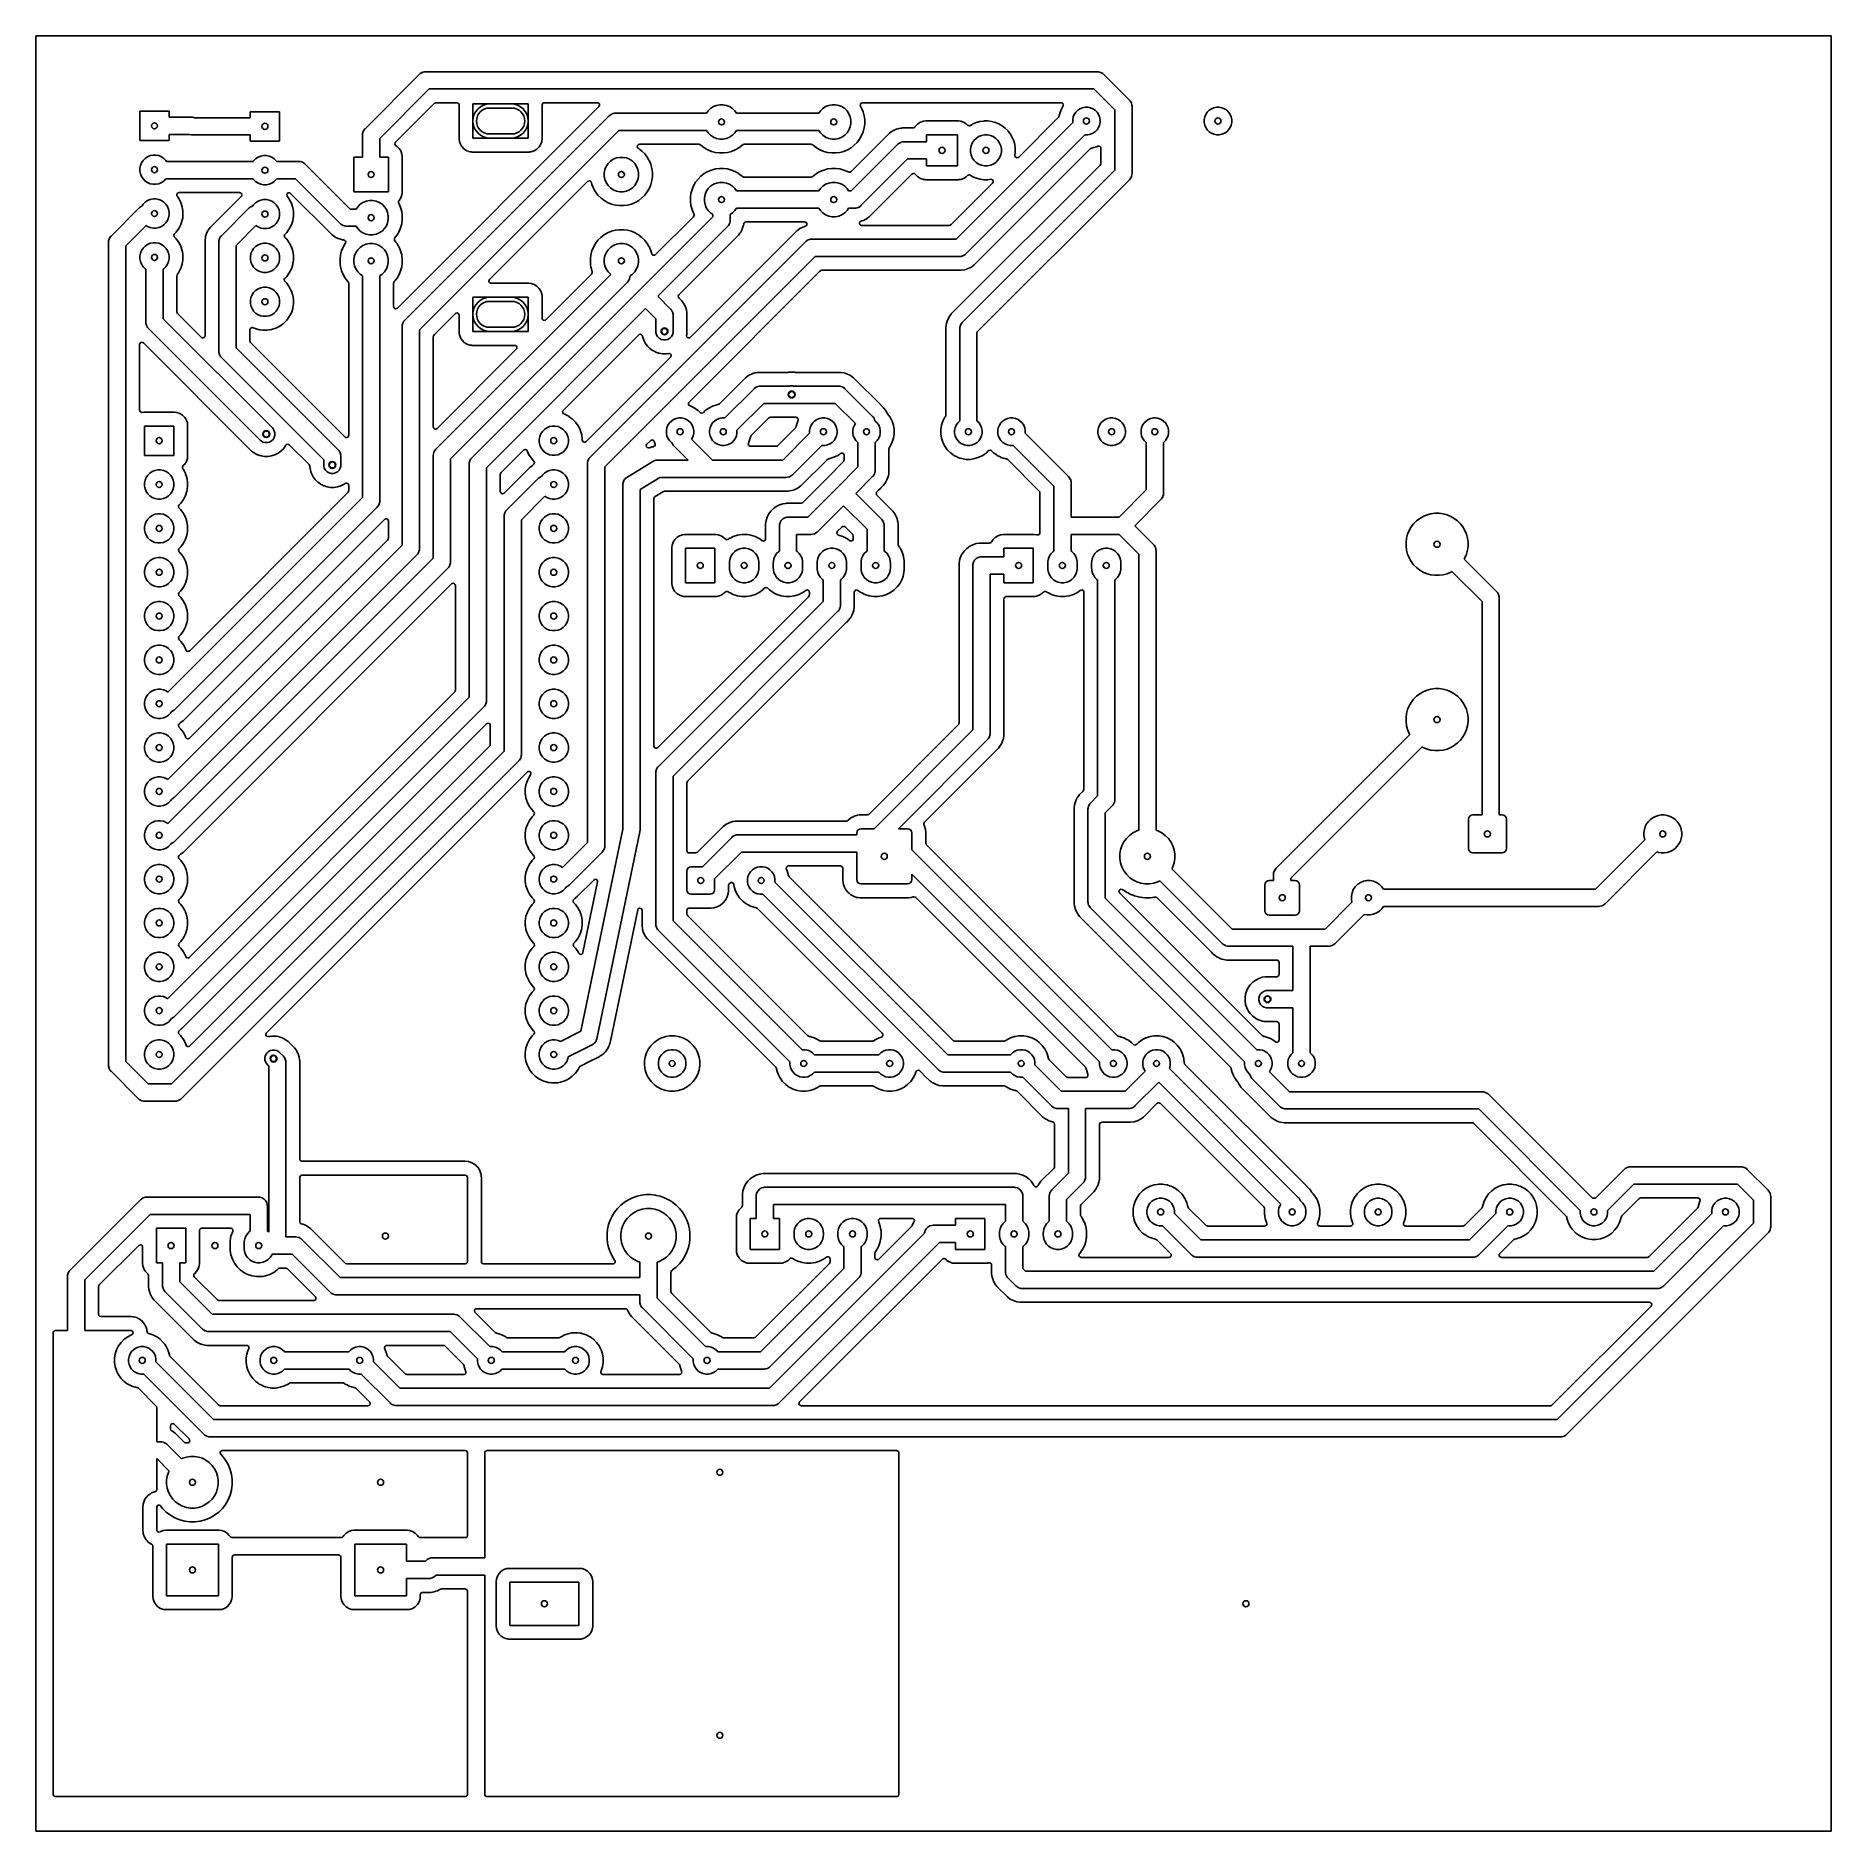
# Model space of a CAD drawing. Header units: millimetres. Extents: x 20 to 124, y -124 to -20.
import ezdxf

# ---------------------------------------------------------------- set-up
doc = ezdxf.new("R2010")
doc.units = ezdxf.units.MM
doc.layers.add('B.Cu', color=153, linetype='CONTINUOUS', true_color=0x4d7fc4)
doc.layers.add('Edge.Cuts', color=254, linetype='CONTINUOUS', true_color=0xd0d2cd)

msp = doc.modelspace()

# ---------------------------------------------------------------- linework, layer by layer
at = {"layer": 'B.Cu', "linetype": 'CONTINUOUS'}
for p, q in [((39.066447, -25.374747), (42.221647, -22.219546)), ((42.221647, -22.219546), (42.270811, -22.17643)), ((42.270811, -22.17643), (42.270819, -22.176423)), ((42.270819, -22.176423), (42.383858, -22.11116)), ((42.383858, -22.11116), (42.410501, -22.10402)), ((42.410501, -22.10402), (42.509937, -22.077377)), ((42.509937, -22.077377), (42.509952, -22.077377)), ((42.509952, -22.077377), (42.5752, -22.0731)), ((42.5752, -22.0731), (81.4994, -22.0731)), ((81.4994, -22.0731), (81.564648, -22.077377)), ((81.564648, -22.077377), (81.564663, -22.077377)), ((81.564663, -22.077377), (81.690742, -22.11116)), ((81.690742, -22.11116), (81.803781, -22.176423)), ((81.803781, -22.176423), (81.803796, -22.176438)), ((81.803796, -22.176438), (81.852953, -22.219547)), ((81.852953, -22.219547), (83.354654, -23.721247)), ((42.782307, -23.0731), (39.92, -25.935406)), ((81.292294, -23.0731), (42.782307, -23.0731)), ((43.06496, -23.922523), (43.09321, -23.901375)), ((43.09321, -23.901375), (43.116302, -23.888767)), ((43.116302, -23.888767), (43.175727, -23.8736)), ((43.175727, -23.8736), (44.37767, -23.8736)), ((44.37767, -23.8736), (44.412606, -23.878623)), ((44.412606, -23.878623), (44.427604, -23.883027)), ((44.427604, -23.883027), (44.442594, -23.892657)), ((44.442594, -23.892657), (44.459675, -23.897667)), ((44.459675, -23.897667), (44.486355, -23.920772)), ((49.329927, -23.965494), (49.367672, -23.906744)), ((49.367672, -23.906744), (49.3677, -23.906719)), ((49.367699, -23.906719), (49.369041, -23.905556)), ((49.3677, -23.906719), (49.367699, -23.906719)), ((49.369041, -23.905556), (49.42392, -23.878077)), ((49.42392, -23.878077), (49.431479, -23.876433)), ((49.431479, -23.876433), (49.457832, -23.8736)), ((49.457832, -23.8736), (52.520023, -23.8736)), ((52.520023, -23.8736), (52.55495, -23.878621)), ((52.55495, -23.878621), (52.565803, -23.881807)), ((52.565803, -23.881807), (52.624584, -23.919577)), ((52.624584, -23.919577), (52.653613, -23.983131)), ((67.777649, -23.939117), (67.804012, -23.90209)), ((67.804012, -23.90209), (67.805293, -23.901082)), ((67.805293, -23.901082), (67.858502, -23.876785)), ((67.858502, -23.876785), (67.863425, -23.875836)), ((67.863425, -23.875836), (67.88687, -23.8736)), ((67.88687, -23.8736), (79.388, -23.8736)), ((79.388, -23.8736), (79.405047, -23.876051)), ((79.405047, -23.876051), (79.406407, -23.875993)), ((79.406407, -23.875993), (79.412237, -23.876577)), ((79.412237, -23.876577), (79.41713, -23.877788)), ((79.41713, -23.877788), (79.422937, -23.878624)), ((79.422937, -23.878624), (79.428985, -23.8804)), ((79.428985, -23.8804), (79.428895, -23.880703)), ((79.428895, -23.880703), (79.44653, -23.885071)), ((79.44653, -23.885071), (79.44818, -23.885741)), ((79.44818, -23.885741), (79.462123, -23.896817)), ((79.462123, -23.896817), (79.476981, -23.902846)), ((79.476981, -23.902846), (79.486238, -23.915974)), ((79.486238, -23.915974), (79.502888, -23.929201)), ((82.5011, -24.281906), (81.292294, -23.0731)), ((83.354654, -23.721247), (83.397769, -23.770411)), ((83.397769, -23.770411), (83.397777, -23.770419)), ((83.397777, -23.770419), (83.46304, -23.883458)), ((83.46304, -23.883458), (83.465505, -23.892657)), ((83.465505, -23.892657), (83.496823, -24.009537)), ((26.02, -26.06), (26.02, -24.36)), ((26.02, -24.36), (27.72, -24.36)), ((27.72, -24.36), (27.72, -24.71)), ((27.72, -24.71), (29.0217, -24.71)), ((29.0217, -24.71), (29.086948, -24.714277)), ((29.086948, -24.714277), (29.086963, -24.714277)), ((29.086963, -24.714277), (29.182962, -24.74)), ((29.182962, -24.74), (31.1183, -24.74)), ((31.1183, -24.74), (31.4025, -24.74)), ((31.4025, -24.74), (32.42, -24.74)), ((32.42, -24.74), (32.42, -24.39)), ((32.42, -24.39), (34.12, -24.39)), ((34.12, -24.39), (34.12, -26.09)), ((40.836393, -26.151089), (43.06496, -23.922523)), ((52.615372, -24.095442), (40.944788, -35.766026)), ((41.366647, -36.476247), (53.216447, -24.626447)), ((44.486355, -23.920772), (44.487542, -23.922141)), ((44.487542, -23.922141), (44.515018, -23.977002)), ((44.515018, -23.977002), (44.516663, -23.98456)), ((44.516663, -23.98456), (44.5195, -24.010931)), ((44.5195, -24.010931), (44.5195, -25.974966)), ((45.32, -25.93), (45.32, -23.93)), ((45.32, -23.93), (48.52, -23.93)), ((47.57, -24.18), (46.27, -24.18)), ((47.52, -23.93), (46.32, -23.93)), ((48.52, -23.93), (48.52, -25.93)), ((49.3205, -24.015429), (49.321146, -24.010939)), ((49.3205, -25.97497), (49.3205, -24.015429)), ((49.321146, -24.010939), (49.325523, -23.980493)), ((49.325523, -23.980493), (49.327886, -23.972448)), ((49.327886, -23.972448), (49.329927, -23.965494)), ((52.640488, -24.059267), (52.615372, -24.095442)), ((52.643673, -24.052292), (52.640488, -24.059267)), ((52.643674, -24.05229), (52.643673, -24.052292)), ((52.653613, -23.983131), (52.643674, -24.05229)), ((53.216447, -24.626447), (53.265603, -24.583338)), ((53.265603, -24.583338), (53.265619, -24.583323)), ((53.265619, -24.583323), (53.378658, -24.51806)), ((53.378658, -24.51806), (53.504737, -24.484277)), ((53.504737, -24.484277), (53.504752, -24.484277)), ((53.504752, -24.484277), (53.57, -24.48)), ((53.57, -24.48), (58.857191, -24.48)), ((58.857191, -24.48), (58.94699, -24.345607)), ((58.94699, -24.345607), (59.085607, -24.20699)), ((59.085607, -24.20699), (59.248603, -24.098079)), ((59.248603, -24.098079), (59.429715, -24.02306)), ((59.429715, -24.02306), (59.621983, -23.984815)), ((59.621983, -23.984815), (59.818017, -23.984815)), ((59.818017, -23.984815), (60.010285, -24.02306)), ((60.010285, -24.02306), (60.191397, -24.098079)), ((60.191397, -24.098079), (60.354393, -24.20699)), ((60.354393, -24.20699), (60.49301, -24.345607)), ((60.49301, -24.345607), (60.582809, -24.48)), ((60.582809, -24.48), (65.357191, -24.48)), ((65.357191, -24.48), (65.44699, -24.345607)), ((65.44699, -24.345607), (65.585607, -24.20699)), ((65.585607, -24.20699), (65.748603, -24.098079)), ((65.748603, -24.098079), (65.929715, -24.02306)), ((65.929715, -24.02306), (66.121983, -23.984815)), ((66.121983, -23.984815), (66.318017, -23.984815)), ((66.318017, -23.984815), (66.510285, -24.02306)), ((66.510285, -24.02306), (66.691397, -24.098079)), ((66.691397, -24.098079), (66.854393, -24.20699)), ((66.854393, -24.20699), (66.99301, -24.345607)), ((66.99301, -24.345607), (67.101921, -24.508603)), ((67.101921, -24.508603), (67.17694, -24.689715)), ((67.17694, -24.689715), (67.215185, -24.881983)), ((67.215185, -24.881983), (67.215185, -25.078017)), ((67.76017, -24.028789), (67.763491, -23.959001)), ((67.763006, -24.040479), (67.76017, -24.028789)), ((67.763442, -24.042277), (67.763006, -24.040479)), ((67.776557, -24.075037), (67.763442, -24.042277)), ((67.763491, -23.959001), (67.777649, -23.939117)), ((67.778732, -24.078803), (67.776557, -24.075037)), ((67.836294, -24.178503), (67.778732, -24.078803)), ((67.837374, -24.180241), (67.836294, -24.178503)), ((67.838163, -24.181663), (67.837374, -24.180241)), ((67.838276, -24.181937), (67.838163, -24.181663)), ((67.83828, -24.181943), (67.838276, -24.181937)), ((67.838282, -24.181948), (67.83828, -24.181943)), ((67.838284, -24.181951), (67.838282, -24.181948)), ((67.928606, -24.400007), (67.838284, -24.181951)), ((67.989693, -24.627986), (67.928606, -24.400007)), ((68.0205, -24.861989), (67.989693, -24.627986)), ((68.0205, -25.098011), (68.0205, -24.861989)), ((71.415743, -24.944631), (71.245476, -25.00421)), ((71.415746, -24.94463), (71.415743, -24.944631)), ((71.415768, -24.944627), (71.415746, -24.94463)), ((71.550032, -24.9295), (71.415768, -24.944627)), ((71.550039, -24.9295), (71.550032, -24.9295)), ((71.550046, -24.9295), (71.550039, -24.9295)), ((73.439954, -24.9295), (71.550046, -24.9295)), ((73.43996, -24.9295), (73.439954, -24.9295)), ((73.439966, -24.9295), (73.43996, -24.9295)), ((73.57423, -24.944627), (73.439966, -24.9295)), ((73.574252, -24.94463), (73.57423, -24.944627)), ((73.574255, -24.944631), (73.574252, -24.94463)), ((73.744522, -25.00421), (73.574255, -24.944631)), ((74.702537, -24.958596), (74.6915, -24.961553)), ((74.70254, -24.958595), (74.702537, -24.958596)), ((74.702547, -24.958594), (74.70254, -24.958595)), ((74.916796, -24.930387), (74.702547, -24.958594)), ((74.917316, -24.930316), (74.916796, -24.930387)), ((74.918039, -24.930176), (74.917316, -24.930316)), ((74.923535, -24.9295), (74.918039, -24.930176)), ((74.923537, -24.9295), (74.923535, -24.9295)), ((74.923543, -24.9295), (74.923537, -24.9295)), ((75.146457, -24.9295), (74.923543, -24.9295)), ((75.146463, -24.9295), (75.146457, -24.9295)), ((75.146654, -24.9295), (75.146463, -24.9295)), ((75.148255, -24.929735), (75.146654, -24.9295)), ((75.148259, -24.929737), (75.148255, -24.929735)), ((75.367452, -24.958594), (75.148259, -24.929737)), ((75.367457, -24.958595), (75.367452, -24.958594)), ((75.367463, -24.958596), (75.367457, -24.958595)), ((75.368472, -24.958866), (75.367463, -24.958596)), ((75.368476, -24.958867), (75.368472, -24.958866)), ((75.582787, -25.016291), (75.368476, -24.958867)), ((79.241653, -24.70916), (76.934564, -27.016248)), ((79.266018, -24.674598), (79.241653, -24.70916)), ((79.279377, -24.646419), (79.266018, -24.674598)), ((79.289804, -24.6127), (79.279377, -24.646419)), ((79.298908, -24.555218), (79.289804, -24.612699)), ((79.289804, -24.612699), (79.289804, -24.6127)), ((79.376761, -24.315615), (79.298908, -24.555218)), ((79.491128, -24.091158), (79.376761, -24.315615)), ((79.49113, -24.091154), (79.491128, -24.091158)), ((79.491132, -24.091151), (79.49113, -24.091154)), ((79.491133, -24.091149), (79.491132, -24.091151)), ((79.500933, -24.077661), (79.491133, -24.091149)), ((79.510293, -24.062626), (79.500933, -24.077661)), ((79.502888, -23.929201), (79.509731, -23.949291)), ((79.509731, -23.949291), (79.517245, -23.959948)), ((79.511302, -24.060713), (79.510293, -24.062626)), ((79.517031, -24.035261), (79.511302, -24.060713)), ((79.520246, -24.029753), (79.517031, -24.035261)), ((79.517245, -23.959948), (79.517806, -23.972999)), ((79.517806, -23.972999), (79.525415, -23.995339)), ((79.525511, -23.997596), (79.519929, -24.022389)), ((79.519929, -24.022389), (79.520246, -24.029753)), ((79.525415, -23.995339), (79.525416, -23.995362)), ((79.525416, -23.995362), (79.525511, -23.997596)), ((80.063852, -24.851586), (80.094448, -24.697772)), ((80.063852, -25.008414), (80.063852, -24.851586)), ((80.094448, -24.697772), (80.154463, -24.552883)), ((80.154463, -24.552883), (80.241592, -24.422485)), ((80.241592, -24.422485), (80.352485, -24.311592)), ((80.352485, -24.311592), (80.482883, -24.224463)), ((80.482883, -24.224463), (80.627772, -24.164448)), ((80.627772, -24.164448), (80.781586, -24.133852)), ((80.781586, -24.133852), (80.938414, -24.133852)), ((80.938414, -24.133852), (81.092228, -24.164448)), ((81.092228, -24.164448), (81.237117, -24.224463)), ((81.237117, -24.224463), (81.367515, -24.311592)), ((81.367515, -24.311592), (81.478408, -24.422485)), ((81.478408, -24.422485), (81.565537, -24.552883)), ((81.565537, -24.552883), (81.625552, -24.697772)), ((81.625552, -24.697772), (81.656148, -24.851586)), ((81.656148, -24.851586), (81.656148, -25.008414)), ((82.5011, -27.769693), (82.5011, -24.281906)), ((83.496823, -24.009537), (83.496823, -24.009552)), ((83.496823, -24.009552), (83.5011, -24.0748)), ((83.5011, -24.0748), (83.5011, -27.9768)), ((87.683852, -24.851586), (87.714448, -24.697772)), ((87.683852, -25.008414), (87.683852, -24.851586)), ((87.714448, -24.697772), (87.774463, -24.552883)), ((87.774463, -24.552883), (87.861592, -24.422485)), ((87.861592, -24.422485), (87.972485, -24.311592)), ((87.972485, -24.311592), (88.102883, -24.224463)), ((88.102883, -24.224463), (88.247772, -24.164448)), ((88.247772, -24.164448), (88.401586, -24.133852)), ((88.401586, -24.133852), (88.558414, -24.133852)), ((88.558414, -24.133852), (88.712228, -24.164448)), ((88.712228, -24.164448), (88.857117, -24.224463)), ((88.857117, -24.224463), (88.987515, -24.311592)), ((88.987515, -24.311592), (89.098408, -24.422485)), ((89.098408, -24.422485), (89.185537, -24.552883)), ((89.185537, -24.552883), (89.245552, -24.697772)), ((89.245552, -24.697772), (89.276148, -24.851586)), ((89.276148, -24.851586), (89.276148, -25.008414)), ((28.890438, -25.71), (27.72, -25.71)), ((27.72, -25.71), (27.72, -26.06)), ((28.986437, -25.735723), (28.890438, -25.71)), ((28.986452, -25.735723), (28.986437, -25.735723)), ((29.0517, -25.74), (28.986452, -25.735723)), ((31.1183, -25.74), (29.0517, -25.74)), ((31.4025, -25.74), (31.1183, -25.74)), ((32.42, -25.74), (31.4025, -25.74)), ((32.42, -26.09), (32.42, -25.74)), ((38.92, -25.7283), (38.924277, -25.663052)), ((38.92, -27.03), (38.92, -25.7283)), ((38.924277, -25.663037), (38.95806, -25.536958)), ((38.924277, -25.663052), (38.924277, -25.663037)), ((38.95806, -25.536958), (38.969171, -25.517713)), ((38.969171, -25.517713), (39.023323, -25.423919)), ((39.023323, -25.423919), (39.023338, -25.423903)), ((39.023338, -25.423903), (39.066447, -25.374747)), ((39.92, -25.935406), (39.92, -27.03)), ((53.777106, -25.48), (42.2202, -37.036906)), ((44.5195, -25.974966), (44.534627, -26.10923)), ((48.52, -25.93), (45.32, -25.93)), ((46.27, -25.68), (47.57, -25.68)), ((46.32, -25.93), (47.52, -25.93)), ((49.308416, -26.082209), (49.320451, -25.975383)), ((49.320451, -25.975383), (49.3205, -25.97497)), ((58.857191, -25.48), (53.777106, -25.48)), ((58.94699, -25.614393), (58.857191, -25.48)), ((59.085607, -25.75301), (58.94699, -25.614393)), ((59.248603, -25.861921), (59.085607, -25.75301)), ((59.429715, -25.93694), (59.248603, -25.861921)), ((59.621983, -25.975185), (59.429715, -25.93694)), ((59.818017, -25.975185), (59.621983, -25.975185)), ((60.010285, -25.93694), (59.818017, -25.975185)), ((60.191397, -25.861921), (60.010285, -25.93694)), ((60.354393, -25.75301), (60.191397, -25.861921)), ((60.49301, -25.614393), (60.354393, -25.75301)), ((60.582809, -25.48), (60.49301, -25.614393)), ((65.357191, -25.48), (60.582809, -25.48)), ((65.44699, -25.614393), (65.357191, -25.48)), ((65.585607, -25.75301), (65.44699, -25.614393)), ((65.748603, -25.861921), (65.585607, -25.75301)), ((65.929715, -25.93694), (65.748603, -25.861921)), ((66.121983, -25.975185), (65.929715, -25.93694)), ((66.318017, -25.975185), (66.121983, -25.975185)), ((66.510285, -25.93694), (66.318017, -25.975185)), ((66.691397, -25.861921), (66.510285, -25.93694)), ((66.854393, -25.75301), (66.691397, -25.861921)), ((66.99301, -25.614393), (66.854393, -25.75301)), ((67.101921, -25.451397), (66.99301, -25.614393)), ((67.17694, -25.270285), (67.101921, -25.451397)), ((67.215185, -25.078017), (67.17694, -25.270285)), ((69.30133, -25.782784), (67.227488, -27.856624)), ((67.576592, -26.169699), (67.720273, -25.98245)), ((67.720273, -25.98245), (67.838284, -25.778049)), ((67.838284, -25.778049), (67.928606, -25.559993)), ((67.928606, -25.559993), (67.989693, -25.332014)), ((67.989693, -25.332014), (68.0205, -25.098011)), ((69.446084, -25.638029), (69.30133, -25.782784)), ((69.446089, -25.638024), (69.446084, -25.638029)), ((69.611682, -25.517715), (69.446089, -25.638024)), ((69.61171, -25.517698), (69.611682, -25.517715)), ((69.612063, -25.517521), (69.61171, -25.517698)), ((69.63051, -25.508122), (69.612063, -25.517521)), ((69.636712, -25.504962), (69.63051, -25.508122)), ((69.649569, -25.498411), (69.636712, -25.504962)), ((69.685467, -25.480121), (69.649569, -25.498411)), ((69.68547, -25.480119), (69.685467, -25.480121)), ((69.79408, -25.424778), (69.68547, -25.480119)), ((69.794156, -25.424752), (69.79408, -25.424778)), ((69.98876, -25.361523), (69.794156, -25.424752)), ((70.123554, -25.340174), (69.98876, -25.361523)), ((70.137032, -25.338039), (70.123554, -25.340174)), ((70.190944, -25.3295), (70.137032, -25.338039)), ((70.819059, -25.3295), (70.190944, -25.3295)), ((70.846037, -25.326529), (70.819059, -25.3295)), ((70.854156, -25.324719), (70.846037, -25.326529)), ((70.909329, -25.296569), (70.854156, -25.324719)), ((70.924349, -25.283283), (70.909329, -25.296569)), ((70.927121, -25.280017), (70.924349, -25.283283)), ((70.947186, -25.256378), (70.927121, -25.280017)), ((70.96518, -25.22774), (70.947186, -25.256378)), ((71.09274, -25.100181), (70.96518, -25.22774)), ((71.245476, -25.004211), (71.09274, -25.100181)), ((71.245476, -25.00421), (71.245476, -25.004211)), ((71.595, -26.13), (71.595, -25.73)), ((71.595, -25.73), (73.395, -25.73)), ((73.303594, -31.7793), (80.065615, -25.017277)), ((73.395, -25.73), (73.395, -27.53)), ((73.744523, -25.004211), (73.744522, -25.00421)), ((73.897261, -25.100183), (73.744523, -25.004211)), ((80.772722, -25.724384), (73.864253, -32.632853)), ((73.963304, -25.166226), (73.897261, -25.100183)), ((74.01042, -25.195722), (73.963304, -25.166226)), ((74.0188, -25.198623), (74.01042, -25.195722)), ((74.018812, -25.198627), (74.0188, -25.198623)), ((74.088601, -25.201949), (74.018812, -25.198627)), ((74.095236, -25.20034), (74.088601, -25.201949)), ((74.10379, -25.198265), (74.095236, -25.20034)), ((74.136553, -25.185148), (74.10379, -25.198265)), ((74.240601, -25.125075), (74.136553, -25.185148)), ((74.281266, -25.101598), (74.240601, -25.125075)), ((74.28127, -25.101596), (74.281266, -25.101598)), ((74.487199, -25.016297), (74.28127, -25.101595)), ((74.28127, -25.101595), (74.28127, -25.101596)), ((74.339291, -26.059046), (74.464046, -25.934291)), ((74.464046, -25.934291), (74.610743, -25.836271)), ((74.487222, -25.016288), (74.487199, -25.016297)), ((74.532299, -25.004211), (74.487222, -25.016288)), ((74.577003, -24.992232), (74.532299, -25.004211)), ((74.691495, -24.961554), (74.577003, -24.992232)), ((74.610743, -25.836271), (74.773744, -25.768754)), ((74.6915, -24.961553), (74.691495, -24.961554)), ((74.773744, -25.768754), (74.946785, -25.734334)), ((74.946785, -25.734334), (75.123215, -25.734334)), ((75.123215, -25.734334), (75.296256, -25.768754)), ((75.296256, -25.768754), (75.459257, -25.836271)), ((75.459257, -25.836271), (75.605954, -25.934291)), ((75.586829, -25.017966), (75.582787, -25.016291)), ((75.788722, -25.101593), (75.586829, -25.017966)), ((75.605954, -25.934291), (75.730709, -26.059046)), ((75.788726, -25.101595), (75.788722, -25.101593)), ((75.978589, -25.211212), (75.788726, -25.101595)), ((75.980486, -25.212233), (75.978589, -25.211212)), ((75.981505, -25.212845), (75.980486, -25.212233)), ((75.983751, -25.214569), (75.981505, -25.212845)), ((75.983754, -25.214571), (75.983751, -25.214569)), ((76.158603, -25.348736), (75.983754, -25.214571)), ((76.158612, -25.348743), (76.158603, -25.348736)), ((76.158622, -25.348751), (76.158612, -25.348743)), ((76.158629, -25.348757), (76.158622, -25.348751)), ((76.316242, -25.50637), (76.158629, -25.348757)), ((76.316248, -25.506377), (76.316242, -25.50637)), ((76.316252, -25.506383), (76.316248, -25.506377)), ((76.316258, -25.506389), (76.316252, -25.506383)), ((76.324943, -25.517709), (76.316258, -25.506389)), ((76.324946, -25.517713), (76.324943, -25.517709)), ((76.451948, -25.683226), (76.324946, -25.517713)), ((76.563405, -25.876274), (76.451948, -25.683226)), ((76.64871, -26.082219), (76.563405, -25.876274)), ((80.065615, -25.017277), (80.063852, -25.008414)), ((80.781586, -25.726148), (80.772722, -25.724384)), ((80.938414, -25.726148), (80.781586, -25.726148)), ((81.092228, -25.695552), (80.938414, -25.726148)), ((81.237117, -25.635537), (81.092228, -25.695552)), ((81.367515, -25.548408), (81.237117, -25.635537)), ((81.478408, -25.437515), (81.367515, -25.548408)), ((81.565537, -25.307117), (81.478408, -25.437515)), ((81.625552, -25.162228), (81.565537, -25.307117)), ((81.656148, -25.008414), (81.625552, -25.162228)), ((87.714448, -25.162228), (87.683852, -25.008414)), ((87.774463, -25.307117), (87.714448, -25.162228)), ((87.861592, -25.437515), (87.774463, -25.307117)), ((87.972485, -25.548408), (87.861592, -25.437515)), ((88.102883, -25.635537), (87.972485, -25.548408)), ((88.247772, -25.695552), (88.102883, -25.635537)), ((88.401586, -25.726148), (88.247772, -25.695552)), ((88.558414, -25.726148), (88.401586, -25.726148)), ((88.712228, -25.695552), (88.558414, -25.726148)), ((88.857117, -25.635537), (88.712228, -25.695552)), ((88.987515, -25.548408), (88.857117, -25.635537)), ((89.098408, -25.437515), (88.987515, -25.548408)), ((89.185537, -25.307117), (89.098408, -25.437515)), ((89.245552, -25.162228), (89.185537, -25.307117)), ((89.276148, -25.008414), (89.245552, -25.162228)), ((27.72, -26.06), (26.02, -26.06)), ((26.330766, -27.092941), (26.469313, -27.000367)), ((26.469313, -27.000367), (26.623258, -26.936601)), ((26.623258, -26.936601), (26.786685, -26.904093)), ((26.786685, -26.904093), (26.953315, -26.904093)), ((26.953315, -26.904093), (27.116742, -26.936601)), ((27.116742, -26.936601), (27.270687, -27.000367)), ((27.270687, -27.000367), (27.409234, -27.092941)), ((34.12, -26.09), (32.42, -26.09)), ((32.730766, -27.122941), (32.869313, -27.030367)), ((32.869313, -27.030367), (33.023258, -26.966601)), ((33.023258, -26.966601), (33.186685, -26.934093)), ((33.186685, -26.934093), (33.353315, -26.934093)), ((33.353315, -26.934093), (33.516742, -26.966601)), ((33.516742, -26.966601), (33.670687, -27.030367)), ((33.670687, -27.030367), (33.809234, -27.122941)), ((38.42, -29.03), (38.42, -27.03)), ((38.42, -27.03), (38.92, -27.03)), ((39.92, -27.03), (40.42, -27.03)), ((40.42, -27.03), (40.42, -29.03)), ((40.797533, -26.266651), (40.806768, -26.197399)), ((40.827203, -26.329903), (40.797533, -26.266651)), ((40.806768, -26.197399), (40.810766, -26.188403)), ((40.810766, -26.188403), (40.836393, -26.151089)), ((40.836403, -26.340304), (40.827203, -26.329903)), ((40.863305, -26.363138), (40.836403, -26.340304)), ((40.92226, -26.400182), (40.863305, -26.363138)), ((40.922262, -26.400184), (40.92226, -26.400182)), ((41.049816, -26.527738), (40.922262, -26.400184)), ((41.094143, -26.598284), (41.049816, -26.527738)), ((41.137767, -26.667711), (41.094143, -26.598283)), ((41.094143, -26.598283), (41.094143, -26.598284)), ((41.141345, -26.673406), (41.137767, -26.667711)), ((41.145789, -26.680478), (41.141345, -26.673406)), ((41.157998, -26.715369), (41.145789, -26.680478)), ((41.205366, -26.850737), (41.157998, -26.715369)), ((41.205367, -26.850743), (41.205366, -26.850737)), ((41.205368, -26.850745), (41.205367, -26.850743)), ((41.2205, -26.985046), (41.205368, -26.850745)), ((41.2205, -29.074954), (41.2205, -26.985046)), ((44.534627, -26.10923), (44.53463, -26.109252)), ((44.53463, -26.109252), (44.534631, -26.109255)), ((44.534631, -26.109255), (44.59421, -26.279522)), ((44.59421, -26.279522), (44.594213, -26.279527)), ((44.594213, -26.279527), (44.64079, -26.353653)), ((44.64079, -26.353653), (44.640791, -26.353654)), ((44.640791, -26.353654), (44.676753, -26.410888)), ((44.676753, -26.410888), (44.690184, -26.432262)), ((44.690184, -26.432262), (44.817738, -26.559816)), ((44.817738, -26.559816), (44.874413, -26.595427)), ((44.874413, -26.595427), (44.970477, -26.655789)), ((44.970477, -26.655789), (44.970481, -26.65579)), ((44.970481, -26.65579), (45.056277, -26.685812)), ((45.056277, -26.685812), (45.056281, -26.685812)), ((45.056281, -26.685812), (45.064261, -26.688605)), ((45.064261, -26.688605), (45.140745, -26.715368)), ((45.140745, -26.715368), (45.14075, -26.715369)), ((45.14075, -26.715369), (45.217152, -26.723977)), ((45.217152, -26.723977), (45.27504, -26.730499)), ((45.27504, -26.730499), (45.275043, -26.7305)), ((45.275043, -26.7305), (45.275046, -26.7305)), ((45.275046, -26.7305), (45.27613, -26.7305)), ((45.27613, -26.7305), (48.564957, -26.7305)), ((48.564957, -26.7305), (48.57475, -26.7305)), ((48.57475, -26.7305), (48.582345, -26.72854)), ((48.582345, -26.72854), (48.632104, -26.722934)), ((48.632104, -26.722934), (48.692348, -26.716146)), ((48.692348, -26.716146), (48.695808, -26.715952)), ((48.695808, -26.715952), (48.695813, -26.715952)), ((48.695813, -26.715952), (48.698781, -26.715533)), ((48.698781, -26.715533), (48.699253, -26.715368)), ((48.699253, -26.715368), (48.699255, -26.715368)), ((48.699255, -26.715368), (48.869522, -26.655789)), ((48.869522, -26.655789), (49.022262, -26.559816)), ((49.022262, -26.559816), (49.149816, -26.432262)), ((49.149816, -26.432262), (49.245789, -26.279522)), ((49.245789, -26.279522), (49.305368, -26.109255)), ((49.305368, -26.109255), (49.308416, -26.082209)), ((53.629715, -27.07306), (53.821983, -27.034815)), ((53.821983, -27.034815), (54.018017, -27.034815)), ((54.018017, -27.034815), (54.210285, -27.07306)), ((54.839427, -26.428708), (54.8417, -26.404877)), ((54.854139, -26.457239), (54.839427, -26.428708)), ((54.840069, -26.398011), (54.843207, -26.389081)), ((54.8417, -26.404877), (54.840069, -26.398011)), ((54.843207, -26.389081), (54.846062, -26.359154)), ((54.846062, -26.359154), (54.859918, -26.341531)), ((54.856218, -26.465989), (54.854139, -26.457239)), ((54.861307, -26.474901), (54.856218, -26.465989)), ((54.859918, -26.341531), (54.863235, -26.332093)), ((54.865331, -26.478945), (54.861307, -26.474901)), ((54.863235, -26.332093), (54.873819, -26.32385)), ((54.871446, -26.490802), (54.865331, -26.478945)), ((54.879271, -26.499009), (54.871446, -26.490802)), ((54.873819, -26.32385), (54.889246, -26.30423)), ((54.882992, -26.502747), (54.879271, -26.499009)), ((54.895526, -26.509284), (54.882992, -26.502747)), ((54.889246, -26.30423), (54.889822, -26.303819)), ((54.889822, -26.303819), (54.910564, -26.295236)), ((54.906985, -26.520798), (54.895526, -26.509284)), ((54.916332, -26.526195), (54.906985, -26.520798)), ((54.910564, -26.295236), (54.918361, -26.289165)), ((54.92245, -26.529727), (54.916332, -26.526195)), ((54.918361, -26.289165), (54.927166, -26.288366)), ((54.961663, -26.559816), (54.92245, -26.529727)), ((54.927166, -26.288366), (54.941128, -26.282588)), ((54.941128, -26.282588), (54.943345, -26.282215)), ((54.943345, -26.282215), (54.963899, -26.2805)), ((54.983594, -26.576644), (54.961663, -26.559816)), ((54.963899, -26.2805), (58.405016, -26.2805)), ((55.109689, -26.673399), (54.983594, -26.576644)), ((55.109695, -26.673404), (55.109689, -26.673399)), ((55.109697, -26.673406), (55.109695, -26.673404)), ((55.109704, -26.673412), (55.109697, -26.673406)), ((55.109712, -26.67342), (55.109704, -26.673412)), ((55.276574, -26.840281), (55.109712, -26.67342)), ((55.276589, -26.840297), (55.276574, -26.840281)), ((55.276595, -26.840305), (55.276589, -26.840297)), ((55.420272, -27.027548), (55.276595, -26.840305)), ((55.420273, -27.02755), (55.420272, -27.027548)), ((55.496118, -27.158918), (55.420273, -27.02755)), ((58.405016, -26.2805), (58.439948, -26.285521)), ((58.439948, -26.285521), (58.465192, -26.292934)), ((58.465192, -26.292934), (58.517938, -26.32423)), ((58.517938, -26.32423), (58.530295, -26.336587)), ((58.530295, -26.336587), (58.530302, -26.336593)), ((58.530302, -26.336593), (58.530305, -26.336595)), ((58.530305, -26.336595), (58.530309, -26.336599)), ((58.530309, -26.336599), (58.603438, -26.392712)), ((58.603438, -26.392712), (58.717548, -26.480272)), ((58.717548, -26.480272), (58.731458, -26.488303)), ((58.731458, -26.488303), (58.848918, -26.556118)), ((58.848918, -26.556118), (58.918516, -26.596301)), ((58.918516, -26.596301), (58.920255, -26.597382)), ((58.920255, -26.597382), (58.92166, -26.598162)), ((58.92166, -26.598162), (58.921938, -26.598277)), ((58.921938, -26.598277), (58.921943, -26.59828)), ((58.921943, -26.59828), (58.921948, -26.598282)), ((58.921948, -26.598282), (58.921951, -26.598284)), ((58.921951, -26.598284), (59.140007, -26.688606)), ((59.140007, -26.688606), (59.367986, -26.749693)), ((59.367986, -26.749693), (59.601989, -26.7805)), ((59.601989, -26.7805), (59.601996, -26.7805)), ((59.601996, -26.7805), (59.838004, -26.7805)), ((59.838004, -26.7805), (59.838011, -26.7805)), ((59.838011, -26.7805), (60.072014, -26.749693)), ((60.072014, -26.749693), (60.299993, -26.688606)), ((60.299993, -26.688606), (60.518049, -26.598284)), ((60.518049, -26.598284), (60.72245, -26.480273)), ((60.72245, -26.480273), (60.887465, -26.353653)), ((60.887465, -26.353653), (60.909694, -26.336596)), ((60.909694, -26.336595), (60.909699, -26.336592)), ((60.909694, -26.336596), (60.909694, -26.336595)), ((60.909699, -26.336592), (60.916868, -26.329422)), ((60.916868, -26.329422), (60.945115, -26.308277)), ((60.945115, -26.308277), (60.96821, -26.295667)), ((60.96821, -26.295667), (61.027635, -26.2805)), ((61.027635, -26.2805), (64.905016, -26.2805)), ((64.905016, -26.2805), (64.939948, -26.285521)), ((64.939948, -26.285521), (64.965192, -26.292934)), ((64.965192, -26.292934), (65.017938, -26.32423)), ((65.017938, -26.32423), (65.030295, -26.336587)), ((65.030295, -26.336587), (65.030302, -26.336593)), ((65.030302, -26.336593), (65.030305, -26.336595)), ((65.030305, -26.336595), (65.030309, -26.336599)), ((65.030309, -26.336599), (65.103438, -26.392712)), ((65.103438, -26.392712), (65.217548, -26.480272)), ((65.217548, -26.480272), (65.231458, -26.488303)), ((65.231458, -26.488303), (65.348918, -26.556118)), ((65.348918, -26.556118), (65.418516, -26.596301)), ((65.418516, -26.596301), (65.420255, -26.597382)), ((65.420255, -26.597382), (65.42166, -26.598162)), ((65.42166, -26.598162), (65.421938, -26.598277)), ((65.421938, -26.598277), (65.421943, -26.59828)), ((65.421943, -26.59828), (65.421948, -26.598282)), ((65.421948, -26.598282), (65.421951, -26.598284)), ((65.421951, -26.598284), (65.640007, -26.688606)), ((65.640007, -26.688606), (65.867986, -26.749693)), ((65.867986, -26.749693), (66.101989, -26.7805)), ((66.101989, -26.7805), (66.101996, -26.7805)), ((66.101996, -26.7805), (66.338004, -26.7805)), ((66.338004, -26.7805), (66.338011, -26.7805)), ((66.338011, -26.7805), (66.572014, -26.749693)), ((66.572014, -26.749693), (66.799993, -26.688606)), ((66.799993, -26.688606), (67.018049, -26.598284)), ((67.018049, -26.598284), (67.22245, -26.480273)), ((67.22245, -26.480273), (67.409699, -26.336592)), ((67.236194, -28.98), (69.939747, -26.276446)), ((67.409699, -26.336592), (67.576592, -26.169699)), ((69.939747, -26.276446), (69.988911, -26.23333)), ((69.988911, -26.23333), (69.988919, -26.233323)), ((69.988919, -26.233323), (70.101958, -26.16806)), ((70.101958, -26.16806), (70.128601, -26.16092)), ((70.128601, -26.16092), (70.228037, -26.134277)), ((70.228037, -26.134277), (70.228052, -26.134277)), ((70.228052, -26.134277), (70.2933, -26.13)), ((70.2933, -26.13), (71.595, -26.13)), ((74.139334, -26.541785), (74.173754, -26.368744)), ((74.139334, -26.718215), (74.139334, -26.541785)), ((74.173754, -26.891256), (74.139334, -26.718215)), ((74.173754, -26.368744), (74.241271, -26.205743)), ((74.241271, -27.054257), (74.173754, -26.891256)), ((74.241271, -26.205743), (74.339291, -26.059046)), ((74.357919, -33.271266), (81.078808, -26.550373)), ((75.730709, -26.059046), (75.828729, -26.205743)), ((75.828729, -26.205743), (75.896246, -26.368744)), ((75.896246, -26.891256), (75.828729, -27.054257)), ((75.896246, -26.368744), (75.930666, -26.541785)), ((75.930666, -26.718215), (75.896246, -26.891256)), ((75.930666, -26.541785), (75.930666, -26.718215)), ((76.706404, -26.297537), (76.64871, -26.082219)), ((76.7355, -26.518543), (76.706404, -26.297537)), ((76.712735, -26.914366), (76.7355, -26.741457)), ((76.719489, -26.973874), (76.712735, -26.914366)), ((76.720771, -26.977312), (76.719489, -26.973874)), ((76.720776, -26.977326), (76.720771, -26.977312)), ((76.762649, -27.033258), (76.720776, -26.977326)), ((76.7355, -26.741457), (76.7355, -26.518543)), ((76.828114, -27.057672), (76.762649, -27.033258)), ((76.906314, -27.037397), (76.896387, -27.042818)), ((76.934564, -27.016248), (76.906314, -27.037397)), ((81.078808, -26.550373), (81.107054, -26.52923)), ((81.107054, -26.52923), (81.134425, -26.514284)), ((81.134425, -26.514284), (81.174453, -26.500644)), ((81.174453, -26.500644), (81.234785, -26.49109)), ((81.234785, -26.49109), (81.474379, -26.413241)), ((81.474379, -26.413241), (81.490794, -26.404877)), ((81.490794, -26.404877), (81.504416, -26.397936)), ((81.504416, -26.397936), (81.504417, -26.397935)), ((81.504417, -26.397935), (81.537824, -26.38655)), ((81.537824, -26.38655), (81.551465, -26.383988)), ((81.551465, -26.383988), (81.569792, -26.385825)), ((81.569792, -26.385825), (81.57361, -26.384615)), ((81.57361, -26.384615), (81.582976, -26.387147)), ((81.582976, -26.387147), (81.620986, -26.390959)), ((81.620986, -26.390959), (81.633333, -26.400764)), ((81.633333, -26.400764), (81.641058, -26.402853)), ((81.641058, -26.402853), (81.654065, -26.417227)), ((81.654065, -26.417227), (81.675699, -26.434407)), ((81.675699, -26.434407), (81.675699, -26.434408)), ((81.675699, -26.434408), (81.6757, -26.434409)), ((81.6757, -26.434409), (81.675702, -26.43441)), ((81.675702, -26.43441), (81.675702, -26.434412)), ((81.675702, -26.434412), (81.677623, -26.437136)), ((81.677623, -26.437136), (81.682217, -26.448338)), ((81.682217, -26.448338), (81.687938, -26.45466)), ((81.687938, -26.45466), (81.698607, -26.4883)), ((81.698607, -26.4883), (81.69893, -26.490251)), ((81.69893, -26.490251), (81.7006, -26.510528)), ((81.7006, -26.510528), (81.7006, -27.368923)), ((26.024093, -27.666685), (26.056601, -27.503258)), ((26.024093, -27.833315), (26.024093, -27.666685)), ((26.056601, -27.996742), (26.024093, -27.833315)), ((26.056601, -27.503258), (26.120367, -27.349313)), ((26.120367, -28.150687), (26.056601, -27.996742)), ((26.120367, -27.349313), (26.212941, -27.210766)), ((26.212941, -27.210766), (26.330766, -27.092941)), ((27.409234, -27.092941), (27.527059, -27.210766)), ((27.527059, -27.210766), (27.57332, -27.28)), ((27.57332, -27.28), (32.586726, -27.28)), ((32.586726, -27.28), (32.612941, -27.240766)), ((32.612941, -27.240766), (32.730766, -27.122941)), ((33.809234, -27.122941), (33.927059, -27.240766)), ((33.927059, -27.240766), (33.953274, -27.28)), ((33.953274, -27.28), (35.2523, -27.28)), ((35.2523, -27.28), (35.317548, -27.284277)), ((35.317548, -27.284277), (35.317563, -27.284277)), ((35.317563, -27.284277), (35.443642, -27.31806)), ((35.443642, -27.31806), (35.556681, -27.383323)), ((35.556681, -27.383323), (35.556696, -27.383338)), ((35.556696, -27.383338), (35.605853, -27.426447)), ((35.605853, -27.426447), (38.209407, -30.03)), ((52.924815, -27.931983), (52.96306, -27.739715)), ((52.924815, -28.128017), (52.924815, -27.931983)), ((52.96306, -27.739715), (53.038079, -27.558603)), ((53.038079, -27.558603), (53.14699, -27.395607)), ((53.14699, -27.395607), (53.285607, -27.25699)), ((53.285607, -27.25699), (53.448603, -27.148079)), ((53.448603, -27.148079), (53.629715, -27.07306)), ((54.210285, -27.07306), (54.391397, -27.148079)), ((54.391397, -27.148079), (54.554393, -27.25699)), ((54.554393, -27.25699), (54.69301, -27.395607)), ((54.69301, -27.395607), (54.801921, -27.558603)), ((54.801921, -27.558603), (54.87694, -27.739715)), ((54.87694, -27.739715), (54.915185, -27.931983)), ((54.915185, -27.931983), (54.915185, -28.128017)), ((55.536297, -27.228509), (55.496118, -27.158918)), ((55.537382, -27.230255), (55.536297, -27.228509)), ((55.538162, -27.23166), (55.537382, -27.230255)), ((55.538277, -27.231938), (55.538162, -27.23166)), ((55.53828, -27.231943), (55.538277, -27.231938)), ((55.538282, -27.231948), (55.53828, -27.231943)), ((55.538284, -27.231951), (55.538282, -27.231948)), ((55.628606, -27.450007), (55.538284, -27.231951)), ((55.689693, -27.677986), (55.628606, -27.450007)), ((55.7205, -27.911989), (55.689693, -27.677986)), ((55.7205, -28.148011), (55.7205, -27.911989)), ((58.717536, -27.979736), (58.530309, -28.123399)), ((58.717545, -27.97973), (58.717536, -27.979736)), ((58.921942, -27.861719), (58.717545, -27.97973)), ((58.92195, -27.861715), (58.921942, -27.861719)), ((59.140001, -27.771395), (58.92195, -27.861715)), ((59.367992, -27.710305), (59.140001, -27.771395)), ((59.594955, -27.680425), (59.367992, -27.710305)), ((59.595861, -27.680253), (59.594955, -27.680425)), ((59.601981, -27.6795), (59.595861, -27.680253)), ((59.601983, -27.6795), (59.601981, -27.6795)), ((59.601989, -27.6795), (59.601983, -27.6795)), ((59.838011, -27.6795), (59.601989, -27.6795)), ((59.838017, -27.6795), (59.838011, -27.6795)), ((59.838208, -27.6795), (59.838017, -27.6795)), ((59.839889, -27.679747), (59.838208, -27.6795)), ((60.072006, -27.710305), (59.839889, -27.679747)), ((60.299997, -27.771395), (60.072006, -27.710305)), ((60.518048, -27.861715), (60.299997, -27.771395)), ((60.518065, -27.861724), (60.518048, -27.861715)), ((60.604568, -27.911667), (60.518065, -27.861724)), ((60.604623, -27.911699), (60.604568, -27.911667)), ((60.605135, -27.911995), (60.604623, -27.911699)), ((60.72245, -27.979727), (60.605135, -27.911995)), ((60.722453, -27.979729), (60.72245, -27.979727)), ((60.722454, -27.97973), (60.722453, -27.979729)), ((60.730064, -27.985569), (60.722454, -27.97973)), ((60.730065, -27.98557), (60.730064, -27.985569)), ((60.909689, -28.123399), (60.730065, -27.98557)), ((65.217536, -27.979736), (65.030307, -28.123401)), ((65.217545, -27.97973), (65.217536, -27.979736)), ((65.421942, -27.861719), (65.217545, -27.97973)), ((65.42195, -27.861715), (65.421942, -27.861719)), ((65.640001, -27.771395), (65.42195, -27.861715)), ((65.867992, -27.710305), (65.640001, -27.771395)), ((66.094955, -27.680425), (65.867992, -27.710305)), ((66.095861, -27.680253), (66.094955, -27.680425)), ((66.101981, -27.6795), (66.095861, -27.680253)), ((66.101983, -27.6795), (66.101981, -27.6795)), ((66.101989, -27.6795), (66.101983, -27.6795)), ((66.338011, -27.6795), (66.101989, -27.6795)), ((66.338017, -27.6795), (66.338011, -27.6795)), ((66.338208, -27.6795), (66.338017, -27.6795)), ((66.339889, -27.679747), (66.338208, -27.6795)), ((66.572006, -27.710305), (66.339889, -27.679747)), ((66.799997, -27.771395), (66.572006, -27.710305)), ((67.018048, -27.861715), (66.799997, -27.771395)), ((67.018052, -27.861717), (67.018048, -27.861715)), ((67.018056, -27.861719), (67.018052, -27.861717)), ((67.030262, -27.868766), (67.018056, -27.861719)), ((67.055247, -27.883191), (67.030262, -27.868766)), ((67.108403, -27.899487), (67.055247, -27.883191)), ((67.117236, -27.900118), (67.108403, -27.899487)), ((67.117238, -27.900119), (67.117236, -27.900118)), ((67.117239, -27.900118), (67.117238, -27.900119)), ((67.117243, -27.900119), (67.117239, -27.900118)), ((67.185511, -27.885268), (67.117243, -27.900119)), ((67.199232, -27.877776), (67.185511, -27.885268)), ((67.227487, -27.856625), (67.199232, -27.877776)), ((67.227488, -27.856624), (67.227487, -27.856625)), ((70.500407, -27.13), (67.796853, -29.833553)), ((68.290519, -30.471966), (70.751966, -28.010516)), ((71.595, -27.13), (70.500407, -27.13)), ((70.751966, -28.010516), (70.780219, -27.989367)), ((70.780219, -27.989367), (70.784539, -27.987009)), ((70.784539, -27.987009), (70.78454, -27.987007)), ((70.78454, -27.987007), (70.790101, -27.983972)), ((70.790101, -27.983972), (70.791056, -27.985721)), ((70.791056, -27.985721), (70.801535, -27.982289)), ((70.801535, -27.982289), (70.80503, -27.979322)), ((70.80503, -27.979322), (70.814429, -27.978066)), ((70.814429, -27.978066), (70.848577, -27.966883)), ((70.848577, -27.966883), (70.865387, -27.971259)), ((70.865387, -27.971259), (70.874285, -27.970071)), ((70.874285, -27.970071), (70.908048, -27.980353)), ((70.908048, -27.980353), (70.909829, -27.981188)), ((70.909829, -27.981188), (70.912461, -27.983515)), ((70.912461, -27.983515), (70.916193, -27.984487)), ((70.916193, -27.984487), (70.916226, -27.984507)), ((70.916226, -27.984507), (70.919228, -27.986309)), ((70.919228, -27.986309), (70.917977, -27.988392)), ((70.917977, -27.988392), (70.962172, -28.027469)), ((70.962172, -28.027469), (70.965184, -28.032262)), ((70.965184, -28.032262), (71.092738, -28.159816)), ((71.595, -27.53), (71.595, -27.13)), ((73.395, -27.53), (71.595, -27.53)), ((81.656869, -27.481845), (73.028038, -36.110675)), ((73.666447, -36.604347), (82.5011, -27.769693)), ((73.958833, -28.098244), (73.98708, -28.077099)), ((73.98708, -28.077099), (74.000804, -28.069605)), ((74.000804, -28.069605), (74.069071, -28.054755)), ((74.069071, -28.054755), (74.069072, -28.054755)), ((74.069072, -28.054755), (74.077912, -28.055387)), ((74.077912, -28.055387), (74.131068, -28.071683)), ((74.131068, -28.071683), (74.281274, -28.158405)), ((74.339291, -27.200954), (74.241271, -27.054257)), ((74.464046, -27.325709), (74.339291, -27.200954)), ((74.610743, -27.423729), (74.464046, -27.325709)), ((74.773744, -27.491246), (74.610743, -27.423729)), ((74.946785, -27.525666), (74.773744, -27.491246)), ((75.123215, -27.525666), (74.946785, -27.525666)), ((75.296256, -27.491246), (75.123215, -27.525666)), ((75.459257, -27.423729), (75.296256, -27.491246)), ((75.605954, -27.325709), (75.459257, -27.423729)), ((75.730709, -27.200954), (75.605954, -27.325709)), ((75.828729, -27.054257), (75.730709, -27.200954)), ((76.896387, -27.042818), (76.828114, -27.057672)), ((81.688164, -27.429101), (81.656869, -27.481845)), ((81.695576, -27.40386), (81.688164, -27.429101)), ((81.7006, -27.368923), (81.695576, -27.40386)), ((83.496823, -28.042063), (83.473106, -28.130575)), ((83.5011, -27.9768), (83.496823, -28.042047)), ((83.496823, -28.042047), (83.496823, -28.042063)), ((26.212941, -28.289234), (26.120367, -28.150687)), ((26.330766, -28.407059), (26.212941, -28.289234)), ((26.469313, -28.499633), (26.330766, -28.407059)), ((26.623258, -28.563399), (26.469313, -28.499633)), ((26.786685, -28.595907), (26.623258, -28.563399)), ((26.953315, -28.595907), (26.786685, -28.595907)), ((27.116742, -28.563399), (26.953315, -28.595907)), ((27.270687, -28.499633), (27.116742, -28.563399)), ((27.409234, -28.407059), (27.270687, -28.499633)), ((27.527059, -28.289234), (27.409234, -28.407059)), ((27.533229, -28.28), (27.527059, -28.289234)), ((32.586726, -28.28), (27.533229, -28.28)), ((28.160091, -29.178637), (28.194451, -29.1178)), ((28.194451, -29.1178), (28.251071, -29.086361)), ((28.251071, -29.086361), (28.258543, -29.084511)), ((28.258543, -29.084511), (28.260071, -29.084133)), ((28.260071, -29.084133), (28.289865, -29.0805)), ((28.289865, -29.0805), (31.80732, -29.0805)), ((31.80732, -29.0805), (31.842247, -29.085521)), ((31.842247, -29.085521), (31.8531, -29.088707)), ((31.8531, -29.088707), (31.8681, -29.098345)), ((31.8681, -29.098345), (31.885212, -29.10337)), ((31.885212, -29.10337), (31.896884, -29.116841)), ((31.896884, -29.116841), (31.911881, -29.126477)), ((32.612941, -28.319234), (32.586726, -28.28)), ((32.730766, -28.437059), (32.612941, -28.319234)), ((32.869313, -28.529633), (32.730766, -28.437059)), ((33.023258, -28.593399), (32.869313, -28.529633)), ((33.186685, -28.625907), (33.023258, -28.593399)), ((33.353315, -28.625907), (33.186685, -28.625907)), ((33.516742, -28.593399), (33.353315, -28.625907)), ((33.670687, -28.529633), (33.516742, -28.593399)), ((33.809234, -28.437059), (33.670687, -28.529633)), ((33.927059, -28.319234), (33.809234, -28.437059)), ((33.953274, -28.28), (33.927059, -28.319234)), ((35.045194, -28.28), (33.953274, -28.28)), ((34.557474, -29.137279), (34.61219, -29.093829)), ((34.61219, -29.093829), (34.681711, -29.086858)), ((34.681711, -29.086858), (34.693739, -29.089745)), ((34.693739, -29.089745), (34.704603, -29.092935)), ((34.704603, -29.092935), (34.757345, -29.12423)), ((37.648746, -30.883553), (35.045194, -28.28)), ((40.42, -29.03), (38.42, -29.03)), ((41.205546, -29.207682), (41.21691, -29.106818)), ((41.21691, -29.106818), (41.2205, -29.074954)), ((47.689088, -32.700097), (51.955589, -28.433594)), ((51.955589, -28.433594), (51.983837, -28.412448)), ((51.983837, -28.412448), (51.99602, -28.405795)), ((51.99602, -28.405795), (52.064294, -28.390945)), ((52.064294, -28.390945), (52.129755, -28.415362)), ((52.129755, -28.415362), (52.130966, -28.416269)), ((52.130966, -28.416269), (52.131096, -28.416366)), ((52.131096, -28.416366), (52.16828, -28.461419)), ((52.16828, -28.461419), (52.17047, -28.465927)), ((52.17047, -28.465927), (52.17871, -28.488017)), ((52.17871, -28.488017), (52.211395, -28.609997)), ((52.211395, -28.609997), (52.301715, -28.828048)), ((52.301715, -28.828048), (52.301719, -28.828056)), ((52.301719, -28.828056), (52.3681, -28.94303)), ((52.3681, -28.94303), (52.368124, -28.94307)), ((52.368124, -28.94307), (52.368473, -28.943675)), ((52.368473, -28.943675), (52.419727, -29.03245)), ((52.419727, -29.03245), (52.419729, -29.032453)), ((52.419729, -29.032453), (52.41973, -29.032454)), ((52.41973, -29.032454), (52.425479, -29.039947)), ((52.425479, -29.039947), (52.425482, -29.039951)), ((52.425482, -29.039951), (52.563399, -29.219689)), ((52.96306, -28.320285), (52.924815, -28.128017)), ((53.038079, -28.501397), (52.96306, -28.320285)), ((53.14699, -28.664393), (53.038079, -28.501397)), ((53.285607, -28.80301), (53.14699, -28.664393)), ((53.448603, -28.911921), (53.285607, -28.80301)), ((53.629715, -28.98694), (53.448603, -28.911921)), ((53.821983, -29.025185), (53.629715, -28.98694)), ((54.018017, -29.025185), (53.821983, -29.025185)), ((54.210285, -28.98694), (54.018017, -29.025185)), ((54.391397, -28.911921), (54.210285, -28.98694)), ((54.554393, -28.80301), (54.391397, -28.911921)), ((54.69301, -28.664393), (54.554393, -28.80301)), ((54.801921, -28.501397), (54.69301, -28.664393)), ((54.87694, -28.320285), (54.801921, -28.501397)), ((54.915185, -28.128017), (54.87694, -28.320285)), ((55.276592, -29.219699), (55.420273, -29.03245)), ((55.420273, -29.03245), (55.538284, -28.828049)), ((55.538284, -28.828049), (55.628606, -28.609993)), ((55.628606, -28.609993), (55.689693, -28.382014)), ((55.689693, -28.382014), (55.7205, -28.148011)), ((58.011395, -28.900001), (57.950305, -29.127992)), ((58.101715, -28.68195), (58.011395, -28.900001)), ((58.101719, -28.681942), (58.101715, -28.68195)), ((58.21973, -28.477545), (58.101719, -28.681942)), ((58.219736, -28.477536), (58.21973, -28.477545)), ((58.363399, -28.290309), (58.219736, -28.477536)), ((58.363413, -28.290294), (58.363399, -28.290309)), ((58.36342, -28.290286), (58.363413, -28.290294)), ((58.530286, -28.12342), (58.36342, -28.290286)), ((58.530294, -28.123413), (58.530286, -28.12342)), ((58.530309, -28.123399), (58.530294, -28.123413)), ((58.76306, -29.189715), (58.838079, -29.008603)), ((58.838079, -29.008603), (58.94699, -28.845607)), ((58.94699, -28.845607), (59.085607, -28.70699)), ((59.085607, -28.70699), (59.248603, -28.598079)), ((59.248603, -28.598079), (59.429715, -28.52306)), ((59.429715, -28.52306), (59.621983, -28.484815)), ((59.621983, -28.484815), (59.818017, -28.484815)), ((59.818017, -28.484815), (60.010285, -28.52306)), ((60.010285, -28.52306), (60.191397, -28.598079)), ((60.191397, -28.598079), (60.354393, -28.70699)), ((60.354393, -28.70699), (60.49301, -28.845607)), ((60.49301, -28.845607), (60.582809, -28.98)), ((60.582809, -28.98), (65.357191, -28.98)), ((60.909694, -28.123403), (60.909689, -28.123399)), ((60.909697, -28.123406), (60.909694, -28.123403)), ((60.909704, -28.123412), (60.909697, -28.123406)), ((60.909712, -28.12342), (60.909704, -28.123412)), ((60.922061, -28.135769), (60.909712, -28.12342)), ((60.974806, -28.167065), (60.922061, -28.135769)), ((61.000048, -28.174477), (60.974806, -28.167065)), ((61.034984, -28.1795), (61.000048, -28.174477)), ((64.912365, -28.1795), (61.034984, -28.1795)), ((64.971794, -28.164331), (64.912365, -28.1795)), ((64.994879, -28.151725), (64.971794, -28.164331)), ((65.008798, -28.141305), (64.994879, -28.151725)), ((65.023131, -28.130575), (65.008798, -28.141305)), ((65.030279, -28.123426), (65.023131, -28.130575)), ((65.030291, -28.123415), (65.030279, -28.123426)), ((65.030307, -28.123401), (65.030291, -28.123415)), ((65.357191, -28.98), (65.44699, -28.845607)), ((65.44699, -28.845607), (65.585607, -28.70699)), ((65.585607, -28.70699), (65.748603, -28.598079)), ((65.748603, -28.598079), (65.929715, -28.52306)), ((65.929715, -28.52306), (66.121983, -28.484815)), ((66.121983, -28.484815), (66.318017, -28.484815)), ((66.318017, -28.484815), (66.510285, -28.52306)), ((66.510285, -28.52306), (66.691397, -28.598079)), ((66.691397, -28.598079), (66.854393, -28.70699)), ((66.854393, -28.70699), (66.99301, -28.845607)), ((66.99301, -28.845607), (67.082809, -28.98)), ((67.082809, -28.98), (67.236194, -28.98)), ((71.092738, -28.159816), (71.245478, -28.255789)), ((71.245478, -28.255789), (71.375838, -28.301404)), ((71.375838, -28.301404), (71.375837, -28.301404)), ((71.375837, -28.301404), (71.415741, -28.315367)), ((71.415741, -28.315367), (71.415743, -28.315367)), ((71.415743, -28.315367), (71.415745, -28.315368)), ((71.415745, -28.315368), (71.41575, -28.315369)), ((71.41575, -28.315369), (71.415756, -28.315369)), ((71.415756, -28.315369), (71.41577, -28.315372)), ((71.41577, -28.315372), (71.463724, -28.320774)), ((71.463724, -28.320774), (71.506246, -28.325565)), ((71.506246, -28.325565), (71.547068, -28.330164)), ((71.547068, -28.330164), (71.549511, -28.3305)), ((71.549511, -28.3305), (73.439957, -28.3305)), ((75.426279, -28.524533), (73.020941, -30.929873)), ((73.439957, -28.3305), (73.44975, -28.3305)), ((73.44975, -28.3305), (73.457345, -28.32854)), ((73.457345, -28.32854), (73.507104, -28.322934)), ((73.507104, -28.322934), (73.567348, -28.316146)), ((73.567348, -28.316146), (73.570808, -28.315952)), ((73.570808, -28.315952), (73.570813, -28.315952)), ((73.570813, -28.315952), (73.573781, -28.315533)), ((73.573781, -28.315533), (73.574253, -28.315368)), ((73.574253, -28.315368), (73.574255, -28.315368)), ((73.574255, -28.315368), (73.744522, -28.255789)), ((73.744522, -28.255789), (73.897262, -28.159816)), ((73.897262, -28.159816), (73.958833, -28.098244)), ((74.281274, -28.158405), (74.487219, -28.24371)), ((74.487219, -28.24371), (74.702537, -28.301404)), ((83.354653, -28.330354), (74.52, -37.165006)), ((74.702537, -28.301404), (74.923543, -28.3305)), ((74.923543, -28.3305), (74.92355, -28.3305)), ((74.92355, -28.3305), (75.14645, -28.3305)), ((75.14645, -28.3305), (75.146457, -28.3305)), ((75.146457, -28.3305), (75.312329, -28.308662)), ((75.312329, -28.308662), (75.347605, -28.309083)), ((75.347605, -28.309083), (75.358789, -28.310827)), ((75.358789, -28.310827), (75.421991, -28.340611)), ((75.421991, -28.340611), (75.45906, -28.399837)), ((75.457153, -28.473193), (75.426279, -28.524533)), ((75.458222, -28.469702), (75.457153, -28.473193)), ((75.458224, -28.469701), (75.458222, -28.469702)), ((75.458228, -28.469686), (75.458224, -28.469698)), ((75.458224, -28.469698), (75.458224, -28.469701)), ((75.45906, -28.399837), (75.458228, -28.469686)), ((83.397768, -28.281189), (83.354653, -28.330354)), ((83.397777, -28.281181), (83.397768, -28.281189)), ((83.46304, -28.168142), (83.397777, -28.281181)), ((83.473106, -28.130575), (83.46304, -28.168142)), ((24.351847, -31.592647), (26.008047, -29.936446)), ((26.008047, -29.936446), (26.057211, -29.89333)), ((26.057211, -29.89333), (26.057219, -29.893323)), ((26.057219, -29.893323), (26.155665, -29.836484)), ((26.155665, -29.836484), (26.212941, -29.750766)), ((26.212941, -29.750766), (26.330766, -29.632941)), ((26.330766, -29.632941), (26.469313, -29.540367)), ((26.469313, -29.540367), (26.623258, -29.476601)), ((26.623258, -29.476601), (26.786685, -29.444093)), ((26.786685, -29.444093), (26.953315, -29.444093)), ((26.953315, -29.444093), (27.116742, -29.476601)), ((27.116742, -29.476601), (27.270687, -29.540367)), ((27.270687, -29.540367), (27.409234, -29.632941)), ((27.409234, -29.632941), (27.527059, -29.750766)), ((27.527059, -29.750766), (27.619633, -29.889313)), ((27.619633, -29.889313), (27.683399, -30.043258)), ((27.683399, -30.043258), (27.715907, -30.206685)), ((28.162526, -29.22124), (28.160091, -29.178637)), ((28.16142, -29.225996), (28.162526, -29.22124)), ((28.16306, -29.230594), (28.16142, -29.225996)), ((28.164077, -29.248391), (28.16306, -29.230594)), ((28.168431, -29.260591), (28.164077, -29.248391)), ((28.184895, -29.291795), (28.168431, -29.260591)), ((28.184897, -29.291802), (28.184895, -29.291795)), ((28.194354, -29.304818), (28.184897, -29.291802)), ((28.281634, -29.424949), (28.194354, -29.304818)), ((28.335298, -29.530269), (28.281634, -29.424949)), ((28.336312, -29.53226), (28.335298, -29.530269)), ((28.396292, -29.649976), (28.336312, -29.53226)), ((28.397022, -29.651224), (28.396292, -29.649976)), ((28.397329, -29.652012), (28.397022, -29.651224)), ((28.399577, -29.656423), (28.397329, -29.652012)), ((28.399577, -29.656425), (28.399577, -29.656423)), ((28.399579, -29.656428), (28.399577, -29.656425)), ((28.47986, -29.903507), (28.399579, -29.656428)), ((28.498947, -30.024021), (28.47986, -29.903507)), ((28.5205, -30.160097), (28.498947, -30.024021)), ((31.866064, -29.328048), (30.106338, -31.087775)), ((30.744747, -31.581447), (32.359747, -29.966447)), ((31.866086, -29.328028), (31.866064, -29.328048)), ((31.889772, -29.31082), (31.866086, -29.328028)), ((31.929682, -29.262013), (31.889772, -29.31082)), ((31.911881, -29.126477), (31.91929, -29.142698)), ((31.91929, -29.142698), (31.930967, -29.156174)), ((31.930968, -29.259197), (31.929682, -29.262013)), ((31.930967, -29.156174), (31.933503, -29.173816)), ((31.930971, -29.25919), (31.930968, -29.259197)), ((31.940911, -29.225332), (31.930971, -29.259183)), ((31.930971, -29.259183), (31.930971, -29.25919)), ((31.933503, -29.173816), (31.94091, -29.190031)), ((31.94091, -29.190031), (31.938373, -29.207682)), ((31.938373, -29.207682), (31.940911, -29.225332)), ((32.359747, -29.966447), (32.408903, -29.923338)), ((32.408903, -29.923338), (32.408919, -29.923323)), ((32.408919, -29.923323), (32.521958, -29.85806)), ((32.521958, -29.85806), (32.569873, -29.84522)), ((32.569873, -29.84522), (32.612941, -29.780766)), ((32.612941, -29.780766), (32.730766, -29.662941)), ((32.730766, -29.662941), (32.869313, -29.570367)), ((32.869313, -29.570367), (33.023258, -29.506601)), ((33.023258, -29.506601), (33.186685, -29.474093)), ((33.186685, -29.474093), (33.353315, -29.474093)), ((33.353315, -29.474093), (33.516742, -29.506601)), ((33.516742, -29.506601), (33.670687, -29.570367)), ((33.670687, -29.570367), (33.809234, -29.662941)), ((33.809234, -29.662941), (33.927059, -29.780766)), ((33.927059, -29.780766), (34.019633, -29.919313)), ((34.019633, -29.919313), (34.083399, -30.073258)), ((34.083399, -30.073258), (34.115907, -30.236685)), ((34.534935, -29.203414), (34.557474, -29.137279)), ((34.547368, -29.253624), (34.534935, -29.203414)), ((34.544512, -29.254643), (34.547368, -29.253624)), ((34.546632, -29.260586), (34.544512, -29.254643)), ((34.551267, -29.269372), (34.546632, -29.260586)), ((34.551729, -29.271235), (34.551267, -29.269372)), ((34.554212, -29.275489), (34.551729, -29.271235)), ((34.554428, -29.275362), (34.554212, -29.275489)), ((34.563102, -29.291803), (34.554428, -29.275362)), ((34.614095, -29.361989), (34.563102, -29.291803)), ((34.681634, -29.454949), (34.614095, -29.361989)), ((34.754528, -29.598011), (34.681634, -29.454949)), ((34.784293, -29.656428), (34.754528, -29.598011)), ((34.757345, -29.12423), (37.155081, -31.521966)), ((34.796292, -29.679976), (34.784293, -29.656428)), ((34.797026, -29.681229), (34.796292, -29.679976)), ((34.797338, -29.682029), (34.797026, -29.681229)), ((34.799577, -29.686423), (34.797338, -29.682029)), ((34.799577, -29.686425), (34.799577, -29.686423)), ((34.799579, -29.686428), (34.799577, -29.686425)), ((34.802187, -29.694456), (34.799579, -29.686428)), ((34.802189, -29.69446), (34.802187, -29.694456)), ((34.870113, -29.90351), (34.802189, -29.69446)), ((34.87986, -29.933507), (34.870113, -29.90351)), ((34.882473, -29.950007), (34.87986, -29.933507)), ((34.918582, -30.177986), (34.882473, -29.950007)), ((38.209407, -30.03), (38.557191, -30.03)), ((38.557191, -30.03), (38.64699, -29.895607)), ((38.64699, -29.895607), (38.785607, -29.75699)), ((38.785607, -29.75699), (38.948603, -29.648079)), ((38.948603, -29.648079), (39.129715, -29.57306)), ((39.129715, -29.57306), (39.321983, -29.534815)), ((39.321983, -29.534815), (39.518017, -29.534815)), ((39.518017, -29.534815), (39.710285, -29.57306)), ((39.710285, -29.57306), (39.891397, -29.648079)), ((39.891397, -29.648079), (40.054393, -29.75699)), ((40.054393, -29.75699), (40.19301, -29.895607)), ((40.19301, -29.895607), (40.301921, -30.058603)), ((40.301921, -30.058603), (40.37694, -30.239715)), ((41.009098, -29.662545), (41.012421, -29.592763)), ((41.009565, -29.664473), (41.009098, -29.662545)), ((41.012783, -29.677737), (41.009565, -29.664473)), ((41.012421, -29.592763), (41.015322, -29.58438)), ((41.025898, -29.7105), (41.012783, -29.677737)), ((41.015322, -29.58438), (41.044828, -29.537248)), ((41.038284, -29.731951), (41.025898, -29.7105)), ((41.128606, -29.950007), (41.038284, -29.731951)), ((41.044828, -29.537248), (41.049816, -29.532262)), ((41.049816, -29.532262), (41.049817, -29.53226)), ((41.049817, -29.53226), (41.049818, -29.53226)), ((41.049818, -29.53226), (41.145787, -29.379526)), ((41.189693, -30.177986), (41.128606, -29.950007)), ((41.145787, -29.379524), (41.145789, -29.379522)), ((41.145787, -29.379526), (41.145787, -29.379524)), ((41.145789, -29.379522), (41.205368, -29.209255)), ((41.205368, -29.209255), (41.205546, -29.207682)), ((52.563399, -29.219689), (52.563403, -29.219694)), ((52.563403, -29.219694), (52.563406, -29.219697)), ((52.563406, -29.219697), (52.563412, -29.219704)), ((52.563412, -29.219704), (52.56342, -29.219712)), ((52.56342, -29.219712), (52.730281, -29.386574)), ((52.730281, -29.386574), (52.730297, -29.386589)), ((52.730297, -29.386589), (52.730305, -29.386595)), ((52.730305, -29.386595), (52.917548, -29.530272)), ((52.917548, -29.530272), (52.920995, -29.532262)), ((52.920995, -29.532262), (53.034864, -29.598004)), ((53.034864, -29.598004), (53.081137, -29.62472)), ((53.081137, -29.62472), (53.118503, -29.646294)), ((53.118503, -29.646294), (53.120245, -29.647376)), ((53.120245, -29.647376), (53.121663, -29.648163)), ((53.121663, -29.648163), (53.121937, -29.648276)), ((53.121937, -29.648276), (53.121943, -29.64828)), ((53.121943, -29.64828), (53.121948, -29.648282)), ((53.121948, -29.648282), (53.121951, -29.648284)), ((53.121951, -29.648284), (53.340007, -29.738606)), ((53.340007, -29.738606), (53.567986, -29.799693)), ((53.567986, -29.799693), (53.801989, -29.8305)), ((53.801989, -29.8305), (53.801996, -29.8305)), ((53.801996, -29.8305), (54.038004, -29.8305)), ((54.038004, -29.8305), (54.038011, -29.8305)), ((54.038011, -29.8305), (54.272014, -29.799693)), ((54.272014, -29.799693), (54.499993, -29.738606)), ((54.499993, -29.738606), (54.718049, -29.648284)), ((54.718049, -29.648284), (54.92245, -29.530273)), ((54.92245, -29.530273), (55.109699, -29.386592)), ((55.109699, -29.386592), (55.276592, -29.219699)), ((57.919501, -29.361979), (57.9195, -29.361995)), ((57.9195, -29.361995), (57.9195, -29.598004)), ((57.9195, -29.598004), (57.919501, -29.59802)), ((57.923968, -29.328048), (57.919501, -29.361979)), ((57.919501, -29.59802), (57.919503, -29.598035)), ((57.919503, -29.598035), (57.950305, -29.832006)), ((57.950305, -29.127992), (57.923968, -29.328048)), ((57.950305, -29.832006), (58.011395, -30.059997)), ((58.011395, -30.059997), (58.101716, -30.278049)), ((58.724815, -29.381983), (58.76306, -29.189715)), ((58.724815, -29.578017), (58.724815, -29.381983)), ((58.76306, -29.770285), (58.724815, -29.578017)), ((58.838079, -29.951397), (58.76306, -29.770285)), ((58.94699, -30.114393), (58.838079, -29.951397)), ((59.085607, -30.25301), (58.94699, -30.114393)), ((60.49301, -30.114393), (60.354393, -30.25301)), ((60.582809, -29.98), (60.49301, -30.114393)), ((65.357191, -29.98), (60.582809, -29.98)), ((65.44699, -30.114393), (65.357191, -29.98)), ((65.585607, -30.25301), (65.44699, -30.114393)), ((66.99301, -30.114393), (66.854393, -30.25301)), ((67.082809, -29.98), (66.99301, -30.114393)), ((67.4433, -29.98), (67.082809, -29.98)), ((67.508548, -29.975723), (67.4433, -29.98)), ((67.508563, -29.975723), (67.508548, -29.975723)), ((67.634642, -29.94194), (67.508563, -29.975723)), ((67.649248, -29.933507), (67.634642, -29.94194)), ((67.747681, -29.876677), (67.649248, -29.933507)), ((67.747696, -29.876661), (67.747681, -29.876677)), ((67.796853, -29.833553), (67.747696, -29.876661)), ((26.379251, -30.979455), (25.2054, -32.153306)), ((26.469313, -31.039633), (26.379251, -30.979455)), ((26.623258, -31.103399), (26.469313, -31.039633)), ((26.786685, -31.135907), (26.623258, -31.103399)), ((26.953315, -31.135907), (26.786685, -31.135907)), ((27.116742, -31.103399), (26.953315, -31.135907)), ((27.270687, -31.039633), (27.116742, -31.103399)), ((27.409234, -30.947059), (27.270687, -31.039633)), ((27.527059, -30.829234), (27.409234, -30.947059)), ((27.619633, -30.690687), (27.527059, -30.829234)), ((27.683399, -30.536742), (27.619633, -30.690687)), ((27.715907, -30.373315), (27.683399, -30.536742)), ((27.715907, -30.206685), (27.715907, -30.373315)), ((28.128931, -31.365229), (28.281634, -31.155051)), ((28.281634, -31.155051), (28.399579, -30.923572)), ((28.399579, -30.923572), (28.47986, -30.676493)), ((28.47986, -30.676493), (28.502539, -30.533298)), ((28.502539, -30.533298), (28.5205, -30.419902)), ((28.5205, -30.419902), (28.5205, -30.160097)), ((30.098199, -31.098978), (29.986016, -31.253383)), ((30.106336, -31.087778), (30.098199, -31.098978)), ((30.106338, -31.087776), (30.106336, -31.087778)), ((30.106338, -31.087775), (30.106338, -31.087776)), ((32.750296, -30.990109), (31.5983, -32.142106)), ((32.869313, -31.069633), (32.750296, -30.990109)), ((33.023258, -31.133399), (32.869313, -31.069633)), ((33.186685, -31.165907), (33.023258, -31.133399)), ((33.353315, -31.165907), (33.186685, -31.165907)), ((33.516742, -31.133399), (33.353315, -31.165907)), ((33.670687, -31.069633), (33.516742, -31.133399)), ((33.809234, -30.977059), (33.670687, -31.069633)), ((33.927059, -30.859234), (33.809234, -30.977059)), ((34.019633, -30.720687), (33.927059, -30.859234)), ((34.083399, -30.566742), (34.019633, -30.720687)), ((34.115907, -30.403315), (34.083399, -30.566742)), ((34.115907, -30.236685), (34.115907, -30.403315)), ((34.528931, -31.395229), (34.681634, -31.185051)), ((34.681634, -31.185051), (34.799579, -30.953572)), ((34.799579, -30.953572), (34.87986, -30.706493)), ((34.87986, -30.706493), (34.884611, -30.676496)), ((34.884611, -30.676496), (34.917005, -30.471968)), ((34.917005, -30.471967), (34.9205, -30.449901)), ((34.917005, -30.471968), (34.917005, -30.471967)), ((34.9205, -30.190098), (34.918582, -30.177986)), ((34.9205, -30.449901), (34.9205, -30.190098)), ((37.69791, -30.926668), (37.648746, -30.883553)), ((37.697919, -30.926677), (37.69791, -30.926668)), ((37.788199, -30.9788), (37.697919, -30.926677)), ((37.810958, -30.99194), (37.788199, -30.9788)), ((37.937037, -31.025723), (37.810958, -30.99194)), ((37.937052, -31.025723), (37.937037, -31.025723)), ((38.0023, -31.03), (37.937052, -31.025723)), ((38.557191, -31.03), (38.0023, -31.03)), ((38.64699, -31.164393), (38.557191, -31.03)), ((38.785607, -31.30301), (38.64699, -31.164393)), ((40.19301, -31.164393), (40.054393, -31.30301)), ((40.301921, -31.001397), (40.19301, -31.164393)), ((40.37694, -30.820285), (40.301921, -31.001397)), ((40.37694, -30.239715), (40.415185, -30.431983)), ((40.415185, -30.628017), (40.37694, -30.820285)), ((40.415185, -30.431983), (40.415185, -30.628017)), ((41.038284, -31.328049), (41.128606, -31.109993)), ((41.128606, -31.109993), (41.189693, -30.882014)), ((41.2205, -30.411989), (41.189693, -30.177986)), ((41.189693, -30.882014), (41.2205, -30.648011)), ((41.2205, -30.648011), (41.2205, -30.411989)), ((45.247547, -44.452447), (59.22, -30.479994)), ((58.095175, -30.472738), (55.896482, -32.67143)), ((60.073553, -31.040653), (56.027106, -35.087099)), ((58.124675, -30.42561), (58.095175, -30.472738)), ((58.101716, -30.278049), (58.101718, -30.278052)), ((58.101718, -30.278052), (58.114096, -30.299493)), ((58.114096, -30.299493), (58.127212, -30.332255)), ((58.127572, -30.417236), (58.124675, -30.42561)), ((58.127212, -30.332255), (58.130897, -30.347444)), ((58.127574, -30.417235), (58.127572, -30.417236)), ((58.130897, -30.347444), (58.127574, -30.417235)), ((59.22, -30.342808), (59.085607, -30.25301)), ((59.22, -30.479994), (59.22, -30.342808)), ((60.116661, -30.991496), (60.073553, -31.040653)), ((60.116677, -30.991481), (60.116661, -30.991496)), ((60.18194, -30.878442), (60.116677, -30.991481)), ((60.197523, -30.820285), (60.18194, -30.878442)), ((60.215723, -30.752363), (60.197523, -30.820285)), ((60.22, -30.6871), (60.215723, -30.752347)), ((60.215723, -30.752347), (60.215723, -30.752363)), ((60.354393, -30.25301), (60.22, -30.342808)), ((60.22, -30.342808), (60.22, -30.6871)), ((60.887521, -31.260307), (60.92522, -31.186319)), ((60.92522, -31.186319), (60.982242, -31.010823)), ((60.982242, -31.010823), (60.982243, -31.010823)), ((60.982243, -31.010818), (60.988477, -30.991635)), ((60.982243, -31.010823), (60.982243, -31.010818)), ((60.988477, -30.991635), (60.991045, -30.975425)), ((60.991045, -30.975425), (61.002561, -30.902711)), ((61.002561, -30.902711), (61.012987, -30.868992)), ((61.012987, -30.868992), (61.019683, -30.854867)), ((61.019683, -30.854867), (61.066184, -30.802723)), ((61.066184, -30.802723), (61.071793, -30.79923)), ((61.071793, -30.79923), (61.137325, -30.7805)), ((61.137325, -30.7805), (64.537893, -30.7805)), ((64.252686, -31.167015), (64.13889, -31.249691)), ((64.252689, -31.167013), (64.252686, -31.167014)), ((64.252686, -31.167014), (64.252686, -31.167015)), ((64.435084, -31.074077), (64.252689, -31.167013)), ((64.585604, -31.025171), (64.435084, -31.074077)), ((64.537893, -30.7805), (64.56146, -30.783888)), ((64.56146, -30.783888), (64.561474, -30.783781)), ((64.561474, -30.783781), (64.563595, -30.784055)), ((64.563595, -30.784055), (64.564068, -30.784262)), ((64.564068, -30.784262), (64.572826, -30.785522)), ((64.572826, -30.785522), (64.58052, -30.787781)), ((64.58052, -30.787781), (64.579554, -30.791068)), ((64.579554, -30.791068), (64.62756, -30.812166)), ((64.601895, -31.018568), (64.585604, -31.025171)), ((64.602317, -31.018361), (64.601895, -31.018568)), ((64.630245, -30.999573), (64.602317, -31.018361)), ((64.62756, -30.812166), (64.666172, -30.870397)), ((64.667173, -30.94026), (64.630245, -30.999573)), ((64.666172, -30.870397), (64.667173, -30.94026)), ((65.748603, -30.361921), (65.585607, -30.25301)), ((65.929715, -30.43694), (65.748603, -30.361921)), ((66.121983, -30.475185), (65.929715, -30.43694)), ((66.318017, -30.475185), (66.121983, -30.475185)), ((66.510285, -30.43694), (66.318017, -30.475185)), ((66.691397, -30.361921), (66.510285, -30.43694)), ((66.854393, -30.25301), (66.691397, -30.361921)), ((67.707605, -30.869929), (67.710831, -30.847193)), ((67.711259, -30.877892), (67.707605, -30.869929)), ((67.710439, -30.81899), (67.71613, -30.809856)), ((67.710831, -30.847193), (67.710439, -30.81899)), ((67.711412, -30.888853), (67.711259, -30.877892)), ((67.727277, -30.9128), (67.711412, -30.888853)), ((67.71613, -30.809856), (67.717423, -30.800752)), ((67.717423, -30.800752), (67.733171, -30.78251)), ((67.736745, -30.933432), (67.727277, -30.9128)), ((67.733171, -30.78251), (67.747391, -30.759692)), ((67.744039, -30.938101), (67.736745, -30.933432)), ((67.750001, -30.947099), (67.744039, -30.938101)), ((67.747391, -30.759692), (67.760455, -30.750907)), ((67.775896, -30.958492), (67.750001, -30.947099)), ((67.760455, -30.750907), (67.763082, -30.747865)), ((67.763082, -30.747865), (67.766468, -30.746863)), ((67.766468, -30.746863), (67.775278, -30.74094)), ((67.775278, -30.74094), (67.775715, -30.740725)), ((67.775715, -30.740725), (67.791989, -30.734129)), ((67.795592, -30.971099), (67.775896, -30.958492)), ((67.791989, -30.734129), (67.8365, -30.719667)), ((67.80499, -30.97384), (67.795592, -30.971099)), ((67.813563, -30.975064), (67.80499, -30.97384)), ((67.813955, -30.975237), (67.813563, -30.975064)), ((67.816077, -30.975512), (67.813955, -30.975237)), ((67.816088, -30.975425), (67.816077, -30.975512)), ((67.839709, -30.9788), (67.816088, -30.975425)), ((67.8365, -30.719667), (67.877048, -30.706493)), ((72.910172, -30.9788), (67.839709, -30.9788)), ((67.877048, -30.706493), (67.942513, -30.685222)), ((67.942513, -30.685222), (67.942519, -30.68522)), ((67.942519, -30.68522), (67.959641, -30.676496)), ((67.959641, -30.676496), (68.040981, -30.635051)), ((68.040981, -30.635051), (68.124911, -30.592287)), ((68.124911, -30.592287), (68.290519, -30.471966)), ((72.969602, -30.96363), (72.910172, -30.9788)), ((72.99269, -30.951022), (72.969602, -30.96363)), ((73.020941, -30.929873), (72.99269, -30.951022)), ((24.2054, -31.9462), (24.209677, -31.880952)), ((24.2054, -79.6265), (24.2054, -31.9462)), ((24.209677, -31.880937), (24.24346, -31.754858)), ((24.209677, -31.880952), (24.209677, -31.880937)), ((24.24346, -31.754858), (24.254798, -31.73522)), ((24.254798, -31.73522), (24.308723, -31.641819)), ((24.308723, -31.641819), (24.308738, -31.641803)), ((24.308738, -31.641803), (24.351847, -31.592647)), ((25.2054, -32.153306), (25.2054, -79.419393)), ((26.212941, -32.290766), (26.330766, -32.172941)), ((26.330766, -32.172941), (26.469313, -32.080367)), ((26.469313, -32.080367), (26.623258, -32.016601)), ((26.623258, -32.016601), (26.786685, -31.984093)), ((26.786685, -31.984093), (26.953315, -31.984093)), ((26.953315, -31.984093), (27.116742, -32.016601)), ((27.116742, -32.016601), (27.270687, -32.080367)), ((27.270687, -32.080367), (27.409234, -32.172941)), ((27.409234, -32.172941), (27.527059, -32.290766)), ((27.990952, -31.550051), (27.991081, -31.548242)), ((28.005618, -31.617455), (27.990952, -31.550051)), ((27.991081, -31.548242), (28.010447, -31.490047)), ((28.005804, -31.618311), (28.005618, -31.617455)), ((28.013296, -31.632032), (28.005804, -31.618311)), ((28.010447, -31.490047), (28.01464, -31.483523)), ((28.034448, -31.660288), (28.013296, -31.632032)), ((28.01464, -31.483523), (28.031258, -31.462901)), ((28.031258, -31.462901), (28.058379, -31.435781)), ((28.128931, -31.754771), (28.034448, -31.660288)), ((28.058379, -31.435781), (28.128931, -31.365229)), ((28.281634, -31.964949), (28.128931, -31.754771)), ((28.356786, -32.112444), (28.281634, -31.964949)), ((28.356787, -32.112445), (28.356786, -32.112444)), ((28.396289, -32.18997), (28.356787, -32.112445)), ((28.397035, -32.191245), (28.396289, -32.18997)), ((28.397349, -32.192051), (28.397035, -32.191245)), ((28.399577, -32.196423), (28.397349, -32.192051)), ((28.399577, -32.196425), (28.399577, -32.196423)), ((28.399579, -32.196428), (28.399577, -32.196425)), ((28.47986, -32.443507), (28.399579, -32.196428)), ((29.822125, -31.679066), (29.7978, -31.832648)), ((29.7978, -31.832648), (29.7978, -37.362623)), ((29.829821, -31.630467), (29.822125, -31.679065)), ((29.822125, -31.679065), (29.822125, -31.679066)), ((29.888086, -31.451145), (29.829821, -31.630467)), ((29.888089, -31.451137), (29.888086, -31.451145)), ((29.891572, -31.44042), (29.888089, -31.451137)), ((29.892632, -31.436658), (29.891572, -31.44042)), ((29.962049, -31.300421), (29.892632, -31.436658)), ((29.968717, -31.287335), (29.962049, -31.300421)), ((29.986014, -31.253386), (29.968717, -31.287335)), ((29.986016, -31.253383), (29.986014, -31.253386)), ((30.5983, -31.935), (30.602577, -31.869752)), ((30.5983, -38.2716), (30.5983, -31.935)), ((30.602577, -31.869737), (30.63636, -31.743658)), ((30.602577, -31.869752), (30.602577, -31.869737)), ((30.63636, -31.743658), (30.641232, -31.73522)), ((30.641232, -31.73522), (30.701623, -31.630619)), ((30.701623, -31.630619), (30.701638, -31.630603)), ((30.701638, -31.630603), (30.744747, -31.581447)), ((31.5983, -32.142106), (31.5983, -38.064494)), ((32.612941, -32.320766), (32.730766, -32.202941)), ((32.730766, -32.202941), (32.869313, -32.110367)), ((32.869313, -32.110367), (33.023258, -32.046601)), ((33.023258, -32.046601), (33.186685, -32.014093)), ((33.186685, -32.014093), (33.353315, -32.014093)), ((33.353315, -32.014093), (33.516742, -32.046601)), ((33.516742, -32.046601), (33.670687, -32.110367)), ((33.670687, -32.110367), (33.809234, -32.202941)), ((33.809234, -32.202941), (33.927059, -32.320766)), ((34.390952, -31.580051), (34.391081, -31.578242)), ((34.405804, -31.648311), (34.390952, -31.580051)), ((34.391081, -31.578242), (34.410447, -31.520047)), ((34.413296, -31.662032), (34.405804, -31.648311)), ((34.410447, -31.520047), (34.41464, -31.513523)), ((34.432582, -31.687796), (34.413296, -31.662032)), ((34.41464, -31.513523), (34.431263, -31.492896)), ((34.431263, -31.492896), (34.451841, -31.472319)), ((34.434448, -31.690288), (34.432582, -31.687796)), ((34.528931, -31.784771), (34.434448, -31.690288)), ((34.451841, -31.472319), (34.528931, -31.395229)), ((34.681634, -31.994949), (34.528931, -31.784771)), ((34.741501, -32.112445), (34.681634, -31.994949)), ((34.756786, -32.142444), (34.741501, -32.112445)), ((34.756787, -32.142445), (34.756786, -32.142444)), ((34.796289, -32.21997), (34.756787, -32.142445)), ((34.797035, -32.221245), (34.796289, -32.21997)), ((34.797349, -32.222051), (34.797035, -32.221245)), ((34.799577, -32.226423), (34.797349, -32.222051)), ((34.799577, -32.226425), (34.799577, -32.226423)), ((34.799579, -32.226428), (34.799577, -32.226425)), ((34.87986, -32.473507), (34.799579, -32.226428)), ((37.155081, -31.521966), (37.320689, -31.642287)), ((37.320689, -31.642287), (37.381768, -31.673408)), ((37.381768, -31.673408), (37.503081, -31.73522)), ((37.503081, -31.73522), (37.563253, -31.754771)), ((37.563253, -31.754771), (37.697765, -31.798477)), ((37.697765, -31.798477), (37.697767, -31.798477)), ((37.697767, -31.798477), (37.697769, -31.798478)), ((37.697769, -31.798478), (37.75261, -31.807163)), ((37.801715, -32.23195), (37.711395, -32.450001)), ((37.75261, -31.807163), (37.82894, -31.819253)), ((37.801719, -32.231942), (37.801715, -32.23195)), ((37.919734, -32.027537), (37.801719, -32.231942)), ((37.82894, -31.819253), (37.862649, -31.829677)), ((37.862649, -31.829677), (37.872352, -31.834276)), ((37.872352, -31.834276), (37.875194, -31.835624)), ((37.875194, -31.835624), (37.927338, -31.882129)), ((37.921984, -32.024171), (37.919734, -32.027537)), ((37.930582, -32.010209), (37.921797, -32.024046)), ((37.921797, -32.024046), (37.921984, -32.024171)), ((37.927338, -31.882129), (37.946062, -31.949416)), ((37.932183, -32.007113), (37.930582, -32.010209)), ((37.946027, -31.951901), (37.932183, -32.007113)), ((37.946062, -31.949416), (37.946027, -31.951901)), ((38.948603, -31.411921), (38.785607, -31.30301)), ((38.785607, -32.25699), (38.948603, -32.148079)), ((39.129715, -31.48694), (38.948603, -31.411921)), ((38.948603, -32.148079), (39.129715, -32.07306)), ((39.321983, -31.525185), (39.129715, -31.48694)), ((39.129715, -32.07306), (39.321983, -32.034815)), ((39.518017, -31.525185), (39.321983, -31.525185)), ((39.321983, -32.034815), (39.518017, -32.034815)), ((39.710285, -31.48694), (39.518017, -31.525185)), ((39.518017, -32.034815), (39.710285, -32.07306)), ((39.891397, -31.411921), (39.710285, -31.48694)), ((39.710285, -32.07306), (39.891397, -32.148079)), ((40.054393, -31.30301), (39.891397, -31.411921)), ((39.891397, -32.148079), (40.054393, -32.25699)), ((40.770365, -31.754649), (40.772147, -31.745959)), ((40.776177, -31.824274), (40.770365, -31.754649)), ((40.772147, -31.745959), (40.79524, -31.695396)), ((40.779415, -31.832648), (40.776177, -31.824274)), ((40.781815, -31.838857), (40.779415, -31.832648)), ((40.799094, -31.869627), (40.781815, -31.838857)), ((40.79524, -31.695396), (40.835995, -31.642283)), ((40.860319, -31.949416), (40.799094, -31.869627)), ((40.835995, -31.642283), (40.920273, -31.53245)), ((40.920272, -32.027548), (40.860319, -31.949416)), ((40.920273, -32.02755), (40.920272, -32.027548)), ((40.920273, -31.53245), (41.038284, -31.328049)), ((40.996118, -32.158918), (40.920273, -32.02755)), ((41.036297, -32.228509), (40.996118, -32.158918)), ((41.037382, -32.230255), (41.036297, -32.228509)), ((41.038162, -32.23166), (41.037382, -32.230255)), ((41.038277, -32.231938), (41.038162, -32.23166)), ((41.03828, -32.231943), (41.038277, -32.231938)), ((41.038282, -32.231948), (41.03828, -32.231943)), ((41.038284, -32.231951), (41.038282, -32.231948)), ((41.128606, -32.450007), (41.038284, -32.231951)), ((52.101647, -44.404847), (64.580746, -31.925747)), ((52.301715, -32.23195), (52.211395, -32.450001)), ((52.301719, -32.231942), (52.301715, -32.23195)), ((52.41973, -32.027545), (52.301719, -32.231942)), ((52.419736, -32.027536), (52.41973, -32.027545)), ((52.563399, -31.840309), (52.419736, -32.027536)), ((52.563413, -31.840294), (52.563399, -31.840309)), ((52.56342, -31.840286), (52.563413, -31.840294)), ((52.730286, -31.67342), (52.56342, -31.840286)), ((52.7303, -31.673408), (52.730286, -31.67342)), ((52.730309, -31.673399), (52.7303, -31.673408)), ((52.917536, -31.529736), (52.730309, -31.673399)), ((52.917545, -31.52973), (52.917536, -31.529736)), ((53.121942, -31.411719), (52.917545, -31.52973)), ((53.12195, -31.411715), (53.121942, -31.411719)), ((53.340001, -31.321395), (53.12195, -31.411715)), ((53.285607, -32.25699), (53.448603, -32.148079)), ((53.567992, -31.260305), (53.340001, -31.321395)), ((53.448603, -32.148079), (53.629715, -32.07306)), ((53.794955, -31.230425), (53.567992, -31.260305)), ((53.629715, -32.07306), (53.821983, -32.034815)), ((53.795861, -31.230253), (53.794955, -31.230425)), ((53.801981, -31.2295), (53.795861, -31.230253)), ((53.801983, -31.2295), (53.801981, -31.2295)), ((53.801989, -31.2295), (53.801983, -31.2295)), ((54.038011, -31.2295), (53.801989, -31.2295)), ((53.821983, -32.034815), (54.018017, -32.034815)), ((54.018017, -32.034815), (54.210285, -32.07306)), ((54.038017, -31.2295), (54.038011, -31.2295)), ((54.038208, -31.2295), (54.038017, -31.2295)), ((54.039889, -31.229747), (54.038208, -31.2295)), ((54.263951, -31.259245), (54.039889, -31.229747)), ((54.210285, -32.07306), (54.391397, -32.148079)), ((54.272117, -31.25978), (54.263951, -31.259245)), ((54.279865, -31.26241), (54.272117, -31.25978)), ((54.421721, -31.300421), (54.279865, -31.26241)), ((54.391397, -32.148079), (54.554393, -32.25699)), ((54.499997, -31.321395), (54.421721, -31.300421)), ((54.718048, -31.411715), (54.499997, -31.321395)), ((54.718065, -31.411724), (54.718048, -31.411715)), ((54.840263, -31.482276), (54.718065, -31.411724)), ((54.840282, -31.482287), (54.840263, -31.482276)), ((54.840957, -31.482677), (54.840282, -31.482287)), ((54.92245, -31.529727), (54.840957, -31.482677)), ((54.922453, -31.529729), (54.92245, -31.529727)), ((54.922454, -31.52973), (54.922453, -31.529729)), ((54.929904, -31.535446), (54.922454, -31.52973)), ((54.929908, -31.535449), (54.929904, -31.535446)), ((55.109689, -31.673399), (54.929908, -31.535449)), ((55.109695, -31.673404), (55.109689, -31.673399)), ((55.109697, -31.673406), (55.109695, -31.673404)), ((55.109704, -31.673412), (55.109697, -31.673406)), ((55.276587, -31.840295), (55.109704, -31.673412)), ((55.276593, -31.840302), (55.276587, -31.840295)), ((55.276598, -31.840309), (55.276593, -31.840302)), ((55.276603, -31.840315), (55.276598, -31.840309)), ((55.285545, -31.851968), (55.276603, -31.840315)), ((55.285546, -31.85197), (55.285545, -31.851968)), ((55.420272, -32.027548), (55.285546, -31.85197)), ((55.420273, -32.02755), (55.420272, -32.027548)), ((55.496118, -32.158918), (55.420273, -32.02755)), ((55.536297, -32.228509), (55.496118, -32.158918)), ((55.537382, -32.230255), (55.536297, -32.228509)), ((55.538162, -32.231661), (55.537382, -32.230255)), ((55.538276, -32.231937), (55.538162, -32.231661)), ((55.53828, -32.231943), (55.538276, -32.231937)), ((55.538282, -32.231948), (55.53828, -32.231943)), ((55.538284, -32.231951), (55.538282, -32.231948)), ((55.628606, -32.450007), (55.538284, -32.231951)), ((64.087077, -31.287336), (57.91614, -37.458273)), ((58.864273, -33.38201), (60.56015, -31.686133)), ((60.56015, -31.686133), (60.560157, -31.686127)), ((60.560157, -31.686127), (60.567217, -31.679067)), ((60.567217, -31.679067), (60.567219, -31.679066)), ((60.567219, -31.679066), (60.711966, -31.534319)), ((60.711966, -31.534319), (60.783557, -31.435782)), ((60.783557, -31.435782), (60.832287, -31.368711)), ((60.832287, -31.368711), (60.887521, -31.260307)), ((64.087085, -31.287329), (64.087077, -31.287336)), ((64.092642, -31.283291), (64.087085, -31.287329)), ((64.092643, -31.283292), (64.092642, -31.283291)), ((64.13889, -31.249691), (64.092643, -31.283292)), ((64.580746, -31.925747), (64.62991, -31.882631)), ((64.62991, -31.882631), (64.629919, -31.882623)), ((64.629919, -31.882623), (64.742958, -31.81736)), ((64.742958, -31.81736), (64.869037, -31.783577)), ((64.869037, -31.783577), (64.869052, -31.783577)), ((64.869052, -31.783577), (64.9343, -31.7793)), ((64.9343, -31.7793), (73.303594, -31.7793)), ((26.024093, -32.746685), (26.056601, -32.583258)), ((26.024093, -32.913315), (26.024093, -32.746685)), ((26.056601, -33.076742), (26.024093, -32.913315)), ((26.056601, -32.583258), (26.120367, -32.429313)), ((26.120367, -33.230687), (26.056601, -33.076742)), ((26.120367, -32.429313), (26.212941, -32.290766)), ((26.212941, -33.369234), (26.120367, -33.230687)), ((27.527059, -32.290766), (27.619633, -32.429313)), ((27.619633, -33.230687), (27.527059, -33.369234)), ((27.619633, -32.429313), (27.683399, -32.583258)), ((27.683399, -33.076742), (27.619633, -33.230687)), ((27.683399, -32.583258), (27.715907, -32.746685)), ((27.715907, -32.913315), (27.683399, -33.076742)), ((27.715907, -32.746685), (27.715907, -32.913315)), ((28.399579, -33.463572), (28.47986, -33.216493)), ((28.480888, -32.450001), (28.47986, -32.443507)), ((28.47986, -33.216493), (28.515749, -32.989897)), ((28.48461, -32.473502), (28.480888, -32.450001)), ((28.484611, -32.473506), (28.48461, -32.473502)), ((28.5205, -32.700097), (28.484611, -32.473506)), ((28.515749, -32.989897), (28.5205, -32.959902)), ((28.5205, -32.959902), (28.5205, -32.700097)), ((32.424093, -32.776685), (32.456601, -32.613258)), ((32.424093, -32.943315), (32.424093, -32.776685)), ((32.456601, -33.106742), (32.424093, -32.943315)), ((32.456601, -32.613258), (32.520367, -32.459313)), ((32.520367, -33.260687), (32.456601, -33.106742)), ((32.520367, -32.459313), (32.612941, -32.320766)), ((32.612941, -33.399234), (32.520367, -33.260687)), ((33.927059, -32.320766), (34.019633, -32.459313)), ((34.019633, -33.260687), (33.927059, -33.399234)), ((34.019633, -32.459313), (34.083399, -32.613258)), ((34.083399, -33.106742), (34.019633, -33.260687)), ((34.083399, -32.613258), (34.115907, -32.776685)), ((34.115907, -32.943315), (34.083399, -33.106742)), ((34.115907, -32.776685), (34.115907, -32.943315)), ((34.799579, -33.493572), (34.87986, -33.246493)), ((34.898947, -32.594021), (34.87986, -32.473507)), ((34.87986, -33.246493), (34.891199, -33.174895)), ((34.891199, -33.174895), (34.902539, -33.1033)), ((34.9205, -32.730097), (34.898947, -32.594021)), ((34.902539, -33.103298), (34.9205, -32.989902)), ((34.902539, -33.1033), (34.902539, -33.103298)), ((34.9205, -32.989902), (34.9205, -32.730097)), ((37.619501, -32.911979), (37.6195, -32.911995)), ((37.6195, -32.911995), (37.6195, -33.148004)), ((37.6195, -33.148004), (37.619501, -33.14802)), ((37.619503, -32.911963), (37.619501, -32.911979)), ((37.619501, -33.14802), (37.635726, -33.271266)), ((37.650305, -32.677992), (37.619503, -32.911963)), ((37.635726, -33.271266), (37.650307, -33.382014)), ((37.711395, -32.450001), (37.650305, -32.677992)), ((38.424815, -32.931983), (38.46306, -32.739715)), ((38.424815, -33.128017), (38.424815, -32.931983)), ((38.46306, -33.320285), (38.424815, -33.128017)), ((38.46306, -32.739715), (38.538079, -32.558603)), ((38.538079, -32.558603), (38.64699, -32.395607)), ((38.64699, -32.395607), (38.785607, -32.25699)), ((40.054393, -32.25699), (40.19301, -32.395607)), ((40.19301, -32.395607), (40.301921, -32.558603)), ((40.301921, -32.558603), (40.37694, -32.739715)), ((40.37694, -32.739715), (40.415185, -32.931983)), ((40.415185, -33.128017), (40.37694, -33.320285)), ((40.415185, -32.931983), (40.415185, -33.128017)), ((41.189693, -32.677986), (41.128606, -32.450007)), ((41.2205, -32.911989), (41.189693, -32.677986)), ((41.189693, -33.382014), (41.2205, -33.148011)), ((41.2205, -33.148011), (41.2205, -32.911989)), ((46.281524, -34.10766), (47.689088, -32.700097)), ((52.119501, -32.911979), (52.1195, -32.911995)), ((52.1195, -32.911995), (52.1195, -33.148004)), ((52.1195, -33.148004), (52.119501, -33.14802)), ((52.119503, -32.911963), (52.119501, -32.911979)), ((52.119501, -33.14802), (52.132464, -33.246491)), ((52.150305, -32.677992), (52.119503, -32.911963)), ((52.132464, -33.246491), (52.135726, -33.271265)), ((52.135726, -33.271265), (52.150305, -33.382006)), ((52.211395, -32.450001), (52.150305, -32.677992)), ((52.924815, -32.931983), (52.96306, -32.739715)), ((52.924815, -33.128017), (52.924815, -32.931983)), ((52.96306, -33.320285), (52.924815, -33.128017)), ((65.141407, -32.7793), (52.9552, -44.965506)), ((52.96306, -32.739715), (53.038079, -32.558603)), ((53.038079, -32.558603), (53.14699, -32.395607)), ((53.14699, -32.395607), (53.285607, -32.25699)), ((54.554393, -32.25699), (54.69301, -32.395607)), ((54.69301, -32.395607), (54.801921, -32.558603)), ((54.801921, -32.558603), (54.87694, -32.739715)), ((54.87694, -32.739715), (54.915185, -32.931983)), ((54.915185, -33.128017), (54.87694, -33.320285)), ((54.915185, -32.931983), (54.915185, -33.128017)), ((55.673356, -32.617019), (55.628606, -32.450007)), ((55.679097, -32.632408), (55.673356, -32.617019)), ((55.679119, -32.632713), (55.679097, -32.632408)), ((55.679302, -32.632958), (55.679119, -32.632713)), ((55.681599, -32.639114), (55.679302, -32.632958)), ((55.683789, -32.643621), (55.681599, -32.639114)), ((55.720968, -32.688664), (55.683789, -32.643621)), ((55.722311, -32.689669), (55.720968, -32.688664)), ((55.722358, -32.689687), (55.722311, -32.689669)), ((55.753238, -32.706565), (55.722358, -32.689687)), ((55.771045, -32.707845), (55.753238, -32.706565)), ((55.787774, -32.714085), (55.771045, -32.707845)), ((55.80517, -32.7103), (55.787774, -32.714085)), ((55.822927, -32.711578), (55.80517, -32.7103)), ((55.838599, -32.703028), (55.822927, -32.711578)), ((55.856047, -32.699233), (55.838599, -32.703028)), ((55.868229, -32.692581), (55.856047, -32.699233)), ((55.896482, -32.67143), (55.868229, -32.692581)), ((73.5107, -32.7793), (65.141407, -32.7793)), ((73.575948, -32.775023), (73.5107, -32.7793)), ((73.575963, -32.775023), (73.575948, -32.775023)), ((73.702042, -32.74124), (73.575963, -32.775023)), ((73.729098, -32.725619), (73.702042, -32.74124)), ((73.815081, -32.675977), (73.729098, -32.725619)), ((73.815096, -32.675961), (73.815081, -32.675977)), ((73.864253, -32.632853), (73.815096, -32.675961)), ((74.192311, -33.391587), (74.357919, -33.271266)), ((26.330766, -33.487059), (26.212941, -33.369234)), ((26.37, -33.513274), (26.330766, -33.487059)), ((26.37, -36.5912), (26.37, -33.513274)), ((27.409234, -33.487059), (27.37, -33.513274)), ((27.37, -33.513274), (27.37, -36.384094)), ((27.527059, -33.369234), (27.409234, -33.487059)), ((28.1705, -33.906132), (28.175523, -33.871198)), ((28.1705, -35.990671), (28.1705, -33.906132)), ((28.175523, -33.871198), (28.184309, -33.841275)), ((28.184309, -33.841275), (28.202969, -33.803323)), ((28.202969, -33.803323), (28.259835, -33.725054)), ((28.259835, -33.725054), (28.281634, -33.695051)), ((28.281634, -33.695051), (28.399579, -33.463572)), ((32.730766, -33.517059), (32.612941, -33.399234)), ((32.869313, -33.609633), (32.730766, -33.517059)), ((33.023258, -33.673399), (32.869313, -33.609633)), ((33.186685, -33.705907), (33.023258, -33.673399)), ((33.353315, -33.705907), (33.186685, -33.705907)), ((33.516742, -33.673399), (33.353315, -33.705907)), ((33.670687, -33.609633), (33.516742, -33.673399)), ((33.809234, -33.517059), (33.670687, -33.609633)), ((33.927059, -33.399234), (33.809234, -33.517059)), ((34.390952, -34.120051), (34.391081, -34.118242)), ((34.405804, -34.188311), (34.390952, -34.120051)), ((34.391081, -34.118242), (34.410447, -34.060047)), ((34.413296, -34.202032), (34.405804, -34.188311)), ((34.410447, -34.060047), (34.41464, -34.053523)), ((34.431885, -34.226865), (34.413296, -34.202032)), ((34.41464, -34.053523), (34.43136, -34.032799)), ((34.43136, -34.032799), (34.43171, -34.03245)), ((34.43171, -34.03245), (34.528931, -33.935229)), ((34.434448, -34.230288), (34.431885, -34.226865)), ((34.528931, -34.324771), (34.434448, -34.230288)), ((34.528931, -33.935229), (34.681634, -33.725051)), ((34.681634, -33.725051), (34.799579, -33.493572)), ((37.650307, -33.382014), (37.672162, -33.463576)), ((37.672162, -33.463576), (37.680199, -33.493572)), ((37.680199, -33.493572), (37.711395, -33.609997)), ((37.711395, -33.609997), (37.798905, -33.821264)), ((37.798905, -33.821264), (37.801714, -33.828045)), ((37.801714, -33.828045), (37.801719, -33.828056)), ((37.801719, -33.828056), (37.872677, -33.950957)), ((37.872677, -33.950957), (37.919727, -34.03245)), ((37.919727, -34.03245), (37.919729, -34.032453)), ((37.919729, -34.032453), (37.91973, -34.032454)), ((37.91973, -34.032454), (37.925446, -34.039904)), ((37.925446, -34.039904), (37.925449, -34.039908)), ((37.925449, -34.039908), (38.063395, -34.219683)), ((38.063395, -34.219683), (38.063406, -34.219697)), ((38.063406, -34.219697), (38.063411, -34.219703)), ((38.063411, -34.219703), (38.07057, -34.226861)), ((38.07057, -34.226861), (38.070571, -34.226863)), ((38.070571, -34.226863), (38.070573, -34.226865)), ((38.070573, -34.226865), (38.074459, -34.232056)), ((38.074459, -34.232056), (38.091721, -34.255114)), ((38.091721, -34.255114), (38.104329, -34.278201)), ((38.104329, -34.278201), (38.1195, -34.337633)), ((38.538079, -33.501397), (38.46306, -33.320285)), ((38.64699, -33.664393), (38.538079, -33.501397)), ((38.785607, -33.80301), (38.64699, -33.664393)), ((38.92, -33.892808), (38.785607, -33.80301)), ((38.92, -46.739293), (38.92, -33.892808)), ((40.054393, -33.80301), (39.92, -33.892808)), ((39.92, -33.892808), (39.92, -46.9464)), ((40.19301, -33.664393), (40.054393, -33.80301)), ((40.301921, -33.501397), (40.19301, -33.664393)), ((40.37694, -33.320285), (40.301921, -33.501397)), ((40.7205, -34.344982), (40.725522, -34.310049)), ((40.725522, -34.310049), (40.725591, -34.309815)), ((40.725591, -34.309815), (40.732934, -34.284804)), ((40.732934, -34.284804), (40.76423, -34.23206)), ((40.76423, -34.23206), (40.776588, -34.219703)), ((40.776588, -34.219703), (40.776592, -34.219699)), ((40.776592, -34.219699), (40.778141, -34.217681)), ((40.778141, -34.217681), (40.825195, -34.156358)), ((40.825195, -34.156358), (40.920273, -34.03245)), ((40.920273, -34.03245), (41.038284, -33.828049)), ((41.038284, -33.828049), (41.128606, -33.609993)), ((41.128606, -33.609993), (41.189693, -33.382014)), ((43.168347, -43.948547), (53.302557, -33.814336)), ((54.273553, -34.257553), (44.0219, -44.509206)), ((46.243285, -34.21996), (46.243599, -34.217773)), ((46.27231, -34.283516), (46.243285, -34.21996)), ((46.243599, -34.217773), (46.253225, -34.150811)), ((46.253225, -34.150811), (46.256415, -34.143824)), ((46.256415, -34.143824), (46.281524, -34.10766)), ((46.331088, -34.32129), (46.27231, -34.283516)), ((52.189429, -33.795383), (49.544788, -36.440025)), ((52.150305, -33.382006), (52.150307, -33.382014)), ((52.150307, -33.382014), (52.180199, -33.493572)), ((52.180199, -33.493572), (52.211394, -33.609993)), ((52.212633, -33.763204), (52.189429, -33.795383)), ((52.211394, -33.609993), (52.220732, -33.632537)), ((52.218724, -33.751033), (52.212633, -33.763204)), ((52.218726, -33.751032), (52.218724, -33.751033)), ((52.23113, -33.682272), (52.218726, -33.751032)), ((52.220732, -33.632537), (52.229459, -33.666732)), ((52.229459, -33.666732), (52.23113, -33.682272)), ((53.038079, -33.501397), (52.96306, -33.320285)), ((53.14699, -33.664393), (53.038079, -33.501397)), ((53.285607, -33.80301), (53.14699, -33.664393)), ((53.302557, -33.814336), (53.285607, -33.80301)), ((54.316668, -34.208389), (54.273553, -34.257553)), ((54.316677, -34.208381), (54.316668, -34.208389)), ((54.38194, -34.095342), (54.316677, -34.208381)), ((54.393145, -34.053523), (54.38194, -34.095342)), ((54.415723, -33.969263), (54.393145, -34.053523)), ((54.42, -33.904), (54.415723, -33.969247)), ((54.415723, -33.969247), (54.415723, -33.969263)), ((54.554393, -33.80301), (54.42, -33.892808)), ((54.42, -33.892808), (54.42, -33.904)), ((54.69301, -33.664393), (54.554393, -33.80301)), ((54.801921, -33.501397), (54.69301, -33.664393)), ((54.87694, -33.320285), (54.801921, -33.501397)), ((57.256285, -34.989997), (58.864273, -33.38201)), ((57.836841, -41.215941), (65.424066, -33.628718)), ((65.424066, -33.628718), (65.452311, -33.607575)), ((65.452311, -33.607575), (65.475403, -33.594967)), ((65.475403, -33.594967), (65.534828, -33.5798)), ((65.534828, -33.5798), (73.613051, -33.5798)), ((73.613051, -33.5798), (73.613052, -33.5798)), ((73.613052, -33.5798), (73.815235, -33.547777)), ((73.815235, -33.547777), (73.912576, -33.516148)), ((73.912576, -33.516148), (74.009919, -33.48452)), ((74.009919, -33.48452), (74.101114, -33.438053)), ((74.101114, -33.438053), (74.192311, -33.391587)), ((32.424093, -35.316685), (32.456601, -35.153258)), ((32.424093, -35.483315), (32.424093, -35.316685)), ((32.456601, -35.153258), (32.520367, -34.999313)), ((32.520367, -34.999313), (32.612941, -34.860766)), ((32.612941, -34.860766), (32.730766, -34.742941)), ((32.730766, -34.742941), (32.869313, -34.650367)), ((32.869313, -34.650367), (33.023258, -34.586601)), ((33.023258, -34.586601), (33.186685, -34.554093)), ((33.186685, -34.554093), (33.353315, -34.554093)), ((33.353315, -34.554093), (33.516742, -34.586601)), ((33.516742, -34.586601), (33.670687, -34.650367)), ((33.670687, -34.650367), (33.809234, -34.742941)), ((33.809234, -34.742941), (33.927059, -34.860766)), ((33.927059, -34.860766), (34.019633, -34.999313)), ((34.019633, -34.999313), (34.083399, -35.153258)), ((34.083399, -35.153258), (34.115907, -35.316685)), ((34.115907, -35.316685), (34.115907, -35.483315)), ((34.681634, -34.534949), (34.528931, -34.324771)), ((34.756786, -34.682444), (34.681634, -34.534949)), ((34.756787, -34.682445), (34.756786, -34.682444)), ((34.796289, -34.75997), (34.756787, -34.682445)), ((34.797035, -34.761245), (34.796289, -34.75997)), ((34.797349, -34.762051), (34.797035, -34.761245)), ((34.799577, -34.766423), (34.797349, -34.762051)), ((34.799577, -34.766425), (34.799577, -34.766423)), ((34.799579, -34.766428), (34.799577, -34.766425)), ((34.804143, -34.780476), (34.799579, -34.766428)), ((34.872219, -34.989992), (34.804143, -34.780476)), ((34.87986, -35.013507), (34.872219, -34.989992)), ((34.884652, -35.043765), (34.87986, -35.013507)), ((34.89569, -35.113456), (34.884652, -35.043765)), ((34.89569, -35.113457), (34.89569, -35.113456)), ((34.9205, -35.270098), (34.89569, -35.113457)), ((34.9205, -35.5299), (34.9205, -35.270098)), ((38.1195, -34.337633), (38.1195, -43.136423)), ((40.7205, -35.676578), (40.7205, -34.344982)), ((45.32, -37.13), (45.32, -35.13)), ((45.32, -35.13), (48.52, -35.13)), ((47.52, -35.13), (46.32, -35.13)), ((46.341942, -34.324477), (46.331088, -34.32129)), ((46.376877, -34.3295), (46.341942, -34.324477)), ((48.564954, -34.3295), (46.376877, -34.3295)), ((48.52, -35.13), (48.52, -37.13)), ((48.56496, -34.3295), (48.564954, -34.3295)), ((48.564966, -34.3295), (48.56496, -34.3295)), ((48.69923, -34.344627), (48.564966, -34.3295)), ((48.699252, -34.34463), (48.69923, -34.344627)), ((48.699255, -34.344631), (48.699252, -34.34463)), ((48.869522, -34.40421), (48.699255, -34.344631)), ((48.869525, -34.404212), (48.869522, -34.40421)), ((49.022261, -34.500183), (48.869525, -34.404212)), ((49.149815, -34.627737), (49.022261, -34.500183)), ((49.245786, -34.780473), (49.149815, -34.627737)), ((49.245788, -34.780476), (49.245786, -34.780473)), ((49.305367, -34.950743), (49.245788, -34.780476)), ((49.305368, -34.950746), (49.305367, -34.950743)), ((49.305372, -34.95077), (49.305368, -34.950746)), ((49.320417, -35.08431), (49.305372, -34.95077)), ((49.3205, -35.085015), (49.320417, -35.08431)), ((49.3205, -36.350577), (49.3205, -35.085015)), ((56.027106, -35.087099), (56.769153, -35.829146)), ((57.215976, -35.07715), (57.216105, -35.075341)), ((57.230828, -35.14541), (57.215976, -35.07715)), ((57.216105, -35.075341), (57.235471, -35.017146)), ((57.23832, -35.159131), (57.230828, -35.14541)), ((57.235471, -35.017146), (57.239664, -35.010622)), ((57.259472, -35.187387), (57.23832, -35.159131)), ((57.239664, -35.010622), (57.256285, -34.989997)), ((57.407571, -35.335486), (57.259472, -35.187387)), ((57.520156, -35.490449), (57.407571, -35.335486)), ((27.37, -36.384094), (33.699753, -42.713847)), ((28.185667, -36.050096), (28.1705, -35.990671)), ((28.198274, -36.073185), (28.185667, -36.050096)), ((28.219426, -36.101441), (28.198274, -36.073185)), ((29.575957, -37.457972), (28.219426, -36.101441)), ((32.456601, -35.646742), (32.424093, -35.483315)), ((32.520367, -35.800687), (32.456601, -35.646742)), ((32.612941, -35.939234), (32.520367, -35.800687)), ((32.730766, -36.057059), (32.612941, -35.939234)), ((32.869313, -36.149633), (32.730766, -36.057059)), ((33.023258, -36.213399), (32.869313, -36.149633)), ((33.186685, -36.245907), (33.023258, -36.213399)), ((33.353315, -36.245907), (33.186685, -36.245907)), ((33.516742, -36.213399), (33.353315, -36.245907)), ((33.670687, -36.149633), (33.516742, -36.213399)), ((33.809234, -36.057059), (33.670687, -36.149633)), ((33.927059, -35.939234), (33.809234, -36.057059)), ((34.019633, -35.800687), (33.927059, -35.939234)), ((34.083399, -35.646742), (34.019633, -35.800687)), ((34.115907, -35.483315), (34.083399, -35.646742)), ((34.528931, -36.475229), (34.681634, -36.265051)), ((34.681634, -36.265051), (34.799579, -36.033572)), ((34.799579, -36.033572), (34.87986, -35.786493)), ((34.87986, -35.786493), (34.891199, -35.714895)), ((34.891199, -35.714895), (34.902539, -35.6433)), ((34.902539, -35.643298), (34.9205, -35.5299)), ((34.902539, -35.6433), (34.902539, -35.643298)), ((40.728313, -35.719898), (40.7205, -35.676578)), ((40.731, -35.727104), (40.728313, -35.719898)), ((40.73101, -35.727117), (40.731, -35.727104)), ((40.747904, -35.758064), (40.73101, -35.727117)), ((40.762181, -35.768755), (40.747904, -35.758064)), ((40.772873, -35.783036), (40.762181, -35.768755)), ((40.789568, -35.789262), (40.772873, -35.783036)), ((40.803832, -35.799943), (40.789568, -35.789262)), ((40.821626, -35.801217), (40.803832, -35.799943)), ((40.838338, -35.80745), (40.821626, -35.801217)), ((40.855749, -35.803661), (40.838338, -35.80745)), ((40.873524, -35.804935), (40.855749, -35.803661)), ((40.88918, -35.796388), (40.873524, -35.804935)), ((40.906611, -35.792596), (40.88918, -35.796388)), ((40.916538, -35.787175), (40.906611, -35.792596)), ((40.944788, -35.766026), (40.916538, -35.787175)), ((43.064428, -37.324755), (44.295214, -36.093969)), ((44.295214, -36.093969), (44.323457, -36.072825)), ((44.323457, -36.072825), (44.333391, -36.067401)), ((44.333391, -36.067401), (44.401661, -36.052548)), ((44.401661, -36.052548), (44.467126, -36.076962)), ((44.467126, -36.076962), (44.508999, -36.132894)), ((44.508999, -36.132894), (44.509001, -36.132898)), ((44.509001, -36.132898), (44.511682, -36.140086)), ((44.511682, -36.140086), (44.5195, -36.18342)), ((44.5195, -36.18342), (44.5195, -37.174966)), ((55.319999, -35.794206), (46.1011, -45.013106)), ((47.57, -35.38), (46.27, -35.38)), ((49.328313, -36.393897), (49.3205, -36.350577)), ((49.331, -36.401103), (49.328313, -36.393897)), ((55.9156, -36.389806), (55.319999, -35.794206)), ((55.9156, -37.118), (55.9156, -36.389806)), ((56.769153, -35.829146), (56.812268, -35.87831)), ((56.812268, -35.87831), (56.812277, -35.878319)), ((56.812277, -35.878319), (56.847446, -35.939234)), ((56.847446, -35.939234), (56.87754, -35.991358)), ((56.87754, -35.991358), (56.911323, -36.117437)), ((56.911323, -36.117437), (56.911323, -36.117452)), ((56.911323, -36.117452), (56.9156, -36.1827)), ((56.9156, -36.1827), (56.9156, -37.118)), ((57.527887, -35.50109), (57.520156, -35.490449)), ((57.542567, -35.529902), (57.527887, -35.50109)), ((57.584487, -35.612175), (57.542567, -35.529902)), ((57.617534, -35.677029), (57.584487, -35.612175)), ((57.618263, -35.678274), (57.617534, -35.677029)), ((57.618575, -35.679074), (57.618263, -35.678274)), ((57.620818, -35.683476), (57.618575, -35.679074)), ((57.620818, -35.683478), (57.620818, -35.683476)), ((57.62082, -35.683481), (57.620818, -35.683478)), ((57.626122, -35.699799), (57.62082, -35.683481)), ((57.684077, -35.878165), (57.626122, -35.699799)), ((57.708692, -36.033574), (57.684077, -35.878165)), ((57.711692, -36.052516), (57.708692, -36.033574)), ((57.711692, -36.052518), (57.711692, -36.052516)), ((57.7161, -36.080346), (57.711692, -36.052518)), ((57.7161, -37.220352), (57.7161, -36.080346)), ((72.88005, -36.330581), (72.814781, -36.458676)), ((72.881372, -36.327985), (72.88005, -36.330581)), ((72.881379, -36.327971), (72.881372, -36.327985)), ((72.907711, -36.276291), (72.881379, -36.327971)), ((72.907716, -36.276283), (72.907711, -36.276291)), ((73.00667, -36.140086), (72.907716, -36.276283)), ((73.028036, -36.110678), (73.00667, -36.140086)), ((73.028038, -36.110676), (73.028036, -36.110678)), ((73.028038, -36.110675), (73.028038, -36.110676)), ((26.374277, -36.656447), (26.37, -36.5912)), ((26.374277, -36.656463), (26.374277, -36.656447)), ((26.403236, -36.764537), (26.374277, -36.656463)), ((26.40806, -36.782542), (26.403236, -36.764537)), ((26.473323, -36.895581), (26.40806, -36.782542)), ((26.473338, -36.895596), (26.473323, -36.895581)), ((26.516447, -36.944753), (26.473338, -36.895596)), ((32.992647, -43.420953), (26.516447, -36.944753)), ((29.789589, -37.408414), (29.751814, -37.467191)), ((29.792776, -37.397561), (29.789589, -37.408414)), ((29.796768, -37.3698), (29.792776, -37.397561)), ((29.7978, -37.362626), (29.796768, -37.3698)), ((29.7978, -37.362623), (29.797799, -37.362625)), ((29.797799, -37.362625), (29.7978, -37.362626)), ((32.3988, -37.02868), (32.403822, -36.993747)), ((32.3988, -37.671071), (32.3988, -37.02868)), ((32.403822, -36.993747), (32.407733, -36.980428)), ((32.407733, -36.980428), (32.417704, -36.964911)), ((32.417704, -36.964911), (32.418364, -36.960941)), ((32.418364, -36.960941), (32.424888, -36.953733)), ((32.424888, -36.953733), (32.445506, -36.921651)), ((32.445506, -36.921651), (32.459868, -36.915091)), ((32.459868, -36.915091), (32.465254, -36.909142)), ((32.465254, -36.909142), (32.483965, -36.904086)), ((32.483965, -36.904086), (32.509058, -36.892626)), ((32.509058, -36.892626), (32.51237, -36.89215)), ((32.51237, -36.89215), (32.524454, -36.893146)), ((32.524454, -36.893146), (32.532705, -36.890917)), ((32.532705, -36.890917), (32.567518, -36.896696)), ((32.567518, -36.896696), (32.569401, -36.897293)), ((32.569401, -36.897293), (32.588188, -36.905)), ((32.588188, -36.905), (32.63609, -36.929408)), ((32.63609, -36.929408), (32.636924, -36.929837)), ((32.636924, -36.929837), (32.637259, -36.930011)), ((32.637259, -36.930011), (32.641031, -36.931074)), ((32.641031, -36.931074), (32.883507, -37.00986)), ((32.883507, -37.00986), (32.966438, -37.022994)), ((32.966438, -37.022994), (33.015545, -37.030772)), ((33.015545, -37.030772), (33.015644, -37.030787)), ((33.015644, -37.030787), (33.015706, -37.030797)), ((33.015706, -37.030797), (33.140098, -37.0505)), ((33.140098, -37.0505), (33.140103, -37.0505)), ((33.140103, -37.0505), (33.399901, -37.0505)), ((33.399901, -37.0505), (33.399902, -37.0505)), ((33.399902, -37.0505), (33.513298, -37.032539)), ((33.513298, -37.032539), (33.656493, -37.00986)), ((33.656493, -37.00986), (33.903572, -36.929579)), ((33.903572, -36.929579), (34.135051, -36.811634)), ((34.135051, -36.811634), (34.345229, -36.658931)), ((34.345229, -36.658931), (34.528931, -36.475229)), ((41.2202, -36.8298), (41.224477, -36.764552)), ((41.2202, -49.497993), (41.2202, -36.8298)), ((41.224477, -36.764537), (41.25826, -36.638458)), ((41.224477, -36.764552), (41.224477, -36.764537)), ((41.25826, -36.638458), (41.277954, -36.604347)), ((41.277954, -36.604347), (41.323523, -36.525419)), ((41.323523, -36.525419), (41.323538, -36.525403)), ((41.323538, -36.525403), (41.366647, -36.476247)), ((42.2202, -37.036906), (42.2202, -49.7051)), ((43.0207, -37.437675), (43.025722, -37.402742)), ((43.0207, -42.650378), (43.0207, -37.437675)), ((43.025722, -37.402742), (43.026915, -37.398679)), ((43.026915, -37.398679), (43.033134, -37.377497)), ((43.033134, -37.377497), (43.064428, -37.324755)), ((44.5195, -37.174966), (44.534627, -37.30923)), ((44.534627, -37.30923), (44.53463, -37.309252)), ((44.53463, -37.309252), (44.534631, -37.309255)), ((44.534631, -37.309255), (44.59421, -37.479522)), ((48.52, -37.13), (45.32, -37.13)), ((46.27, -36.88), (47.57, -36.88)), ((46.32, -37.13), (47.52, -37.13)), ((49.33101, -36.401116), (49.331, -36.401103)), ((49.347904, -36.432063), (49.33101, -36.401116)), ((49.362181, -36.442754), (49.347904, -36.432063)), ((49.372873, -36.457035), (49.362181, -36.442754)), ((49.389568, -36.463261), (49.372873, -36.457035)), ((49.403832, -36.473942), (49.389568, -36.463261)), ((49.421626, -36.475216), (49.403832, -36.473942)), ((49.438338, -36.481449), (49.421626, -36.475216)), ((49.455749, -36.47766), (49.438338, -36.481449)), ((49.473524, -36.478934), (49.455749, -36.47766)), ((49.48918, -36.470387), (49.473524, -36.478934)), ((49.506611, -36.466595), (49.48918, -36.470387)), ((49.516538, -36.461174), (49.506611, -36.466595)), ((49.544788, -36.440025), (49.516538, -36.461174)), ((50.551616, -41.694666), (54.918225, -37.328057)), ((54.918225, -37.328057), (54.946471, -37.306914)), ((54.946471, -37.306914), (54.957837, -37.300707)), ((54.957837, -37.300707), (55.02611, -37.285857)), ((55.02611, -37.285857), (55.091574, -37.310275)), ((55.091574, -37.310275), (55.131477, -37.361262)), ((55.131477, -37.361262), (55.135086, -37.3698)), ((55.135086, -37.3698), (55.143344, -37.398679)), ((55.143344, -37.398679), (55.147122, -37.422533)), ((55.147122, -37.422533), (55.21038, -37.617221)), ((55.919878, -37.183263), (55.9156, -37.118)), ((55.95366, -37.309342), (55.919878, -37.183263)), ((56.018923, -37.422381), (55.95366, -37.309342)), ((56.111219, -37.514677), (56.018923, -37.422381)), ((56.812277, -37.422381), (56.719981, -37.514677)), ((56.87754, -37.309342), (56.812277, -37.422381)), ((56.911322, -37.183263), (56.87754, -37.309342)), ((56.9156, -37.118), (56.911322, -37.183263)), ((57.693868, -37.383285), (57.696625, -37.369919)), ((57.699386, -37.397608), (57.693868, -37.383285)), ((57.694997, -37.353587), (57.695121, -37.352807)), ((57.696625, -37.369919), (57.694997, -37.353587)), ((57.695121, -37.352807), (57.70202, -37.309252)), ((57.701262, -37.41643), (57.699386, -37.397608)), ((57.702352, -37.419351), (57.701262, -37.41643)), ((57.70202, -37.309252), (57.7161, -37.220352)), ((57.7135, -37.434242), (57.702352, -37.419351)), ((57.718987, -37.448483), (57.7135, -37.434242)), ((72.726456, -36.811634), (72.7195, -36.85555)), ((72.7195, -36.85555), (72.7195, -41.938931)), ((72.739384, -36.730006), (72.726456, -36.811632)), ((72.726456, -36.811632), (72.726456, -36.811634)), ((72.739385, -36.729994), (72.739384, -36.730006)), ((72.739386, -36.729995), (72.739385, -36.729994)), ((72.751522, -36.653365), (72.739386, -36.729995)), ((72.795257, -36.518764), (72.751522, -36.653363)), ((72.751522, -36.653363), (72.751522, -36.653365)), ((72.795259, -36.518758), (72.795257, -36.518764)), ((72.797362, -36.512288), (72.795259, -36.518758)), ((72.814781, -36.458676), (72.797362, -36.512288)), ((73.52, -36.9579), (73.524277, -36.892652)), ((73.52, -42.30657), (73.52, -36.9579)), ((73.524277, -36.892637), (73.55806, -36.766558)), ((73.524277, -36.892652), (73.524277, -36.892637)), ((73.55806, -36.766558), (73.568516, -36.748448)), ((73.568516, -36.748448), (73.623323, -36.653519)), ((73.623323, -36.653519), (73.623338, -36.653503)), ((73.623338, -36.653503), (73.666447, -36.604347)), ((74.52, -37.165006), (74.52, -42.30657)), ((26.0059, -37.883475), (26.010921, -37.848548)), ((26.0059, -41.670824), (26.0059, -37.883475)), ((26.010921, -37.848548), (26.014107, -37.837695)), ((26.014107, -37.837695), (26.051877, -37.778914)), ((26.051877, -37.778914), (26.115431, -37.749885)), ((26.115431, -37.749885), (26.184586, -37.759823)), ((26.184586, -37.759823), (26.191572, -37.763013)), ((26.191572, -37.763013), (26.227742, -37.788126)), ((26.227742, -37.788126), (32.498982, -44.059366)), ((29.612129, -37.483086), (29.575957, -37.457972)), ((29.619107, -37.486273), (29.612129, -37.483086)), ((29.688257, -37.496214), (29.619107, -37.486273)), ((29.751814, -37.467191), (29.688257, -37.496214)), ((30.602577, -38.336847), (30.5983, -38.2716)), ((30.602577, -38.336863), (30.602577, -38.336847)), ((30.634462, -38.455859), (30.602577, -38.336863)), ((30.63636, -38.462942), (30.634462, -38.455859)), ((30.701623, -38.575981), (30.63636, -38.462942)), ((31.5983, -38.064494), (37.524853, -43.991047)), ((32.413967, -37.730496), (32.3988, -37.671071)), ((32.426574, -37.753585), (32.413967, -37.730496)), ((32.447721, -37.781836), (32.426574, -37.753585)), ((32.447726, -37.781841), (32.447721, -37.781836)), ((37.897657, -43.231772), (32.447726, -37.781841)), ((47.832472, -38.152342), (43.244988, -42.739826)), ((44.59421, -37.479522), (44.594213, -37.479527)), ((44.594213, -37.479527), (44.637204, -37.547946)), ((44.637204, -37.547946), (44.637205, -37.547947)), ((44.637205, -37.547947), (44.690184, -37.632262)), ((44.690184, -37.632262), (44.817738, -37.759816)), ((44.817738, -37.759816), (44.852789, -37.78184)), ((44.852789, -37.78184), (44.970477, -37.855789)), ((44.970477, -37.855789), (44.97048, -37.85579)), ((44.97048, -37.85579), (44.998645, -37.865645)), ((44.998645, -37.865645), (44.998646, -37.865646)), ((44.998646, -37.865646), (44.998647, -37.865646)), ((44.998647, -37.865646), (45.027067, -37.87559)), ((45.027067, -37.87559), (45.140745, -37.915368)), ((45.140745, -37.915368), (45.14075, -37.915369)), ((45.14075, -37.915369), (45.140754, -37.915369)), ((45.140754, -37.915369), (45.14077, -37.915372)), ((45.14077, -37.915372), (45.188724, -37.920774)), ((45.188724, -37.920774), (45.231246, -37.925565)), ((45.231246, -37.925565), (45.272068, -37.930164)), ((45.272068, -37.930164), (45.274511, -37.9305)), ((45.274511, -37.9305), (45.275043, -37.9305)), ((45.275043, -37.9305), (45.275046, -37.9305)), ((45.275046, -37.9305), (47.737123, -37.9305)), ((47.737123, -37.9305), (47.77205, -37.935521)), ((47.77205, -37.935521), (47.782903, -37.938707)), ((47.782903, -37.938707), (47.841684, -37.976477)), ((47.857588, -38.116167), (47.832472, -38.152342)), ((47.841684, -37.976477), (47.870713, -38.040031)), ((47.860773, -38.109192), (47.857588, -38.116167)), ((47.860774, -38.10919), (47.860773, -38.109192)), ((47.870713, -38.040031), (47.860774, -38.10919)), ((55.21038, -37.617221), (55.210383, -37.617228)), ((55.210383, -37.617228), (55.25659, -37.707911)), ((55.25659, -37.707911), (55.256591, -37.707913)), ((55.256591, -37.707913), (55.292284, -37.777965)), ((55.292284, -37.777965), (55.297461, -37.788126)), ((55.297461, -37.788126), (55.303315, -37.799613)), ((55.303315, -37.799613), (55.423628, -37.965213)), ((55.423628, -37.965213), (55.568386, -38.109971)), ((55.568386, -38.109971), (55.723349, -38.222556)), ((55.723349, -38.222556), (55.73399, -38.230287)), ((55.73399, -38.230287), (55.850207, -38.289503)), ((55.850207, -38.289503), (55.910754, -38.320353)), ((55.910754, -38.320353), (55.911643, -38.320824)), ((55.911643, -38.320824), (55.911849, -38.321025)), ((55.911849, -38.321025), (55.915229, -38.322662)), ((55.915229, -38.322662), (55.917237, -38.32366)), ((55.917237, -38.32366), (55.921003, -38.324722)), ((55.921003, -38.324722), (55.961088, -38.337746)), ((55.961088, -38.337746), (56.020735, -38.357126)), ((56.020735, -38.357126), (56.020736, -38.357127)), ((56.020736, -38.357127), (56.064212, -38.371253)), ((56.064212, -38.371253), (56.111065, -38.386477)), ((56.111065, -38.386477), (56.212157, -38.402488)), ((56.224258, -37.57994), (56.111219, -37.514677)), ((56.212157, -38.402488), (56.313248, -38.4185)), ((56.350337, -37.613722), (56.224258, -37.57994)), ((56.313248, -38.4185), (56.313249, -38.4185)), ((56.313249, -38.4185), (56.51795, -38.4185)), ((56.480863, -37.613722), (56.350337, -37.613722)), ((56.606942, -37.57994), (56.480863, -37.613722)), ((56.51795, -38.4185), (56.517951, -38.4185)), ((56.517951, -38.4185), (56.517952, -38.4185)), ((56.517952, -38.4185), (56.643791, -38.398568)), ((56.719981, -37.514677), (56.606942, -37.57994)), ((56.643791, -38.398568), (56.661145, -38.400717)), ((56.661145, -38.400717), (56.677774, -38.397902)), ((56.677774, -38.397902), (56.679079, -38.398063)), ((56.679079, -38.398063), (56.690294, -38.399512)), ((56.690294, -38.399512), (56.705544, -38.406214)), ((56.705544, -38.406214), (56.711876, -38.406999)), ((56.711876, -38.406999), (56.722262, -38.411433)), ((56.722262, -38.411433), (56.727802, -38.415997)), ((56.727802, -38.415997), (56.754257, -38.427624)), ((56.754257, -38.427624), (56.769115, -38.450031)), ((56.769115, -38.450031), (56.776189, -38.455859)), ((56.776189, -38.455859), (56.779198, -38.465237)), ((56.779198, -38.465237), (56.79287, -38.485855)), ((57.730434, -37.456862), (57.718987, -37.448483)), ((57.744225, -37.475283), (57.730434, -37.456862)), ((57.767414, -37.483931), (57.744225, -37.475283)), ((57.775367, -37.489752), (57.767414, -37.483931)), ((57.784512, -37.490307), (57.775367, -37.489752)), ((57.80969, -37.499697), (57.784512, -37.490307)), ((57.837936, -37.493551), (57.80969, -37.499697)), ((57.845108, -37.493987), (57.837936, -37.493551)), ((57.856117, -37.491468), (57.845108, -37.493987)), ((57.861697, -37.488381), (57.856117, -37.491468)), ((57.877963, -37.484843), (57.861697, -37.488381)), ((57.88789, -37.479422), (57.877963, -37.484843)), ((57.889051, -37.47878), (57.88789, -37.479422)), ((57.90084, -37.466734), (57.889051, -37.47878)), ((57.91614, -37.458273), (57.90084, -37.466734)), ((30.701638, -38.575996), (30.701623, -38.575981)), ((30.744747, -38.625153), (30.701638, -38.575996)), ((36.6713, -44.551706), (30.744747, -38.625153)), ((56.761256, -38.613156), (51.874788, -43.499625)), ((56.769499, -38.599031), (56.761256, -38.613156)), ((56.779527, -38.589896), (56.769499, -38.599031)), ((56.783479, -38.575078), (56.779527, -38.589896)), ((56.793043, -38.558694), (56.783479, -38.575078)), ((56.79287, -38.485855), (56.7932, -38.508872)), ((56.793873, -38.555709), (56.793043, -38.558694)), ((56.7932, -38.508872), (56.797537, -38.522387)), ((56.797537, -38.522387), (56.793606, -38.537121)), ((56.793606, -38.537121), (56.793873, -38.555709)), ((61.788153, -39.502274), (61.653361, -39.523623)), ((61.855544, -39.4916), (61.788153, -39.502274)), ((63.559312, -39.4916), (61.855544, -39.4916)), ((63.56905, -39.491217), (63.559312, -39.4916)), ((63.578748, -39.490453), (63.56905, -39.491217)), ((63.588407, -39.489309), (63.578748, -39.490453)), ((63.680648, -39.4747), (63.588407, -39.489309)), ((63.885352, -39.4747), (63.680648, -39.4747)), ((63.977592, -39.489309), (63.885352, -39.4747)), ((63.987252, -39.490453), (63.977592, -39.489309)), ((63.996951, -39.491217), (63.987252, -39.490453)), ((64.006688, -39.4916), (63.996951, -39.491217)), ((66.619051, -39.4916), (64.006688, -39.4916)), ((66.619052, -39.4916), (66.619051, -39.4916)), ((66.619054, -39.4916), (66.619052, -39.4916)), ((66.630109, -39.493351), (66.619054, -39.4916)), ((66.646695, -39.495978), (66.630109, -39.493351)), ((66.82123, -39.52362), (66.646695, -39.495978)), ((61.110675, -39.800138), (59.601197, -41.309615)), ((59.907278, -42.135615), (61.604346, -40.438547)), ((61.27629, -39.679811), (61.110675, -39.800138)), ((61.308668, -39.663312), (61.27629, -39.679811)), ((61.308714, -39.66329), (61.308668, -39.663312)), ((61.367485, -39.633346), (61.308714, -39.66329)), ((61.458674, -39.586882), (61.367484, -39.633345)), ((61.367484, -39.633345), (61.367485, -39.633346)), ((61.503252, -39.572397), (61.458674, -39.586882)), ((61.524274, -39.565566), (61.503252, -39.572397)), ((61.524289, -39.56556), (61.524274, -39.565566)), ((61.653361, -39.523623), (61.524289, -39.56556)), ((61.604346, -40.438547), (61.65351, -40.395431)), ((61.65351, -40.395431), (61.653519, -40.395423)), ((61.653519, -40.395423), (61.766558, -40.33016)), ((61.766558, -40.33016), (61.892637, -40.296377)), ((61.892637, -40.296377), (61.892652, -40.296377)), ((61.892652, -40.296377), (61.9579, -40.2921)), ((61.9579, -40.2921), (63.670628, -40.2921)), ((63.670628, -40.2921), (63.717737, -40.279477)), ((63.717737, -40.279477), (63.848263, -40.279477)), ((63.848263, -40.279477), (63.895372, -40.2921)), ((63.895372, -40.2921), (66.5167, -40.2921)), ((66.5167, -40.2921), (66.581948, -40.296377)), ((66.581948, -40.296377), (66.581963, -40.296377)), ((66.581963, -40.296377), (66.708042, -40.33016)), ((66.708042, -40.33016), (66.821081, -40.395423)), ((66.821081, -40.395423), (66.821096, -40.395438)), ((66.821096, -40.395438), (66.870253, -40.438547)), ((66.821231, -39.523621), (66.82123, -39.52362)), ((66.821233, -39.523621), (66.821231, -39.523621)), ((66.821235, -39.523622), (66.821233, -39.523621)), ((66.838174, -39.529126), (66.821235, -39.523622)), ((66.894703, -39.547493), (66.838174, -39.529126)), ((66.870253, -40.438547), (68.473554, -42.041847)), ((66.894703, -39.547494), (66.894703, -39.547493)), ((66.913948, -39.553747), (66.894703, -39.547494)), ((66.91395, -39.553748), (66.913948, -39.553747)), ((66.918576, -39.555251), (66.91395, -39.553748)), ((66.969215, -39.571704), (66.918576, -39.555251)), ((67.015923, -39.586881), (66.969215, -39.571704)), ((67.107112, -39.633345), (67.015923, -39.586881)), ((67.107114, -39.633346), (67.107112, -39.633345)), ((67.198311, -39.679813), (67.107114, -39.633346)), ((67.363919, -39.800134), (67.198311, -39.679813)), ((67.36392, -39.800135), (67.363919, -39.800134)), ((67.363921, -39.800136), (67.36392, -39.800135)), ((68.964092, -41.400308), (67.363921, -39.800136)), ((57.800628, -41.287365), (57.801203, -41.284043)), ((57.808594, -41.356779), (57.800628, -41.287365)), ((57.801203, -41.284043), (57.82253, -41.233073)), ((57.852824, -41.410867), (57.808594, -41.356779)), ((57.82253, -41.233073), (57.822557, -41.233034)), ((57.822557, -41.233034), (57.823679, -41.231466)), ((57.823679, -41.231466), (57.836841, -41.215941)), ((57.86428, -41.4187), (57.852824, -41.410867)), ((57.895947, -41.43427), (57.86428, -41.4187)), ((57.922713, -41.442967), (57.895947, -41.43427)), ((57.934379, -41.446758), (57.922713, -41.442967)), ((58.086931, -41.524488), (57.934379, -41.446758)), ((58.158845, -41.56113), (58.086931, -41.524488)), ((58.158847, -41.561131), (58.158845, -41.56113)), ((58.158848, -41.561132), (58.158847, -41.561131)), ((58.169443, -41.56883), (58.158848, -41.561132)), ((58.169445, -41.568831), (58.169443, -41.56883)), ((58.264183, -41.637662), (58.169445, -41.568831)), ((58.981147, -41.561134), (58.777367, -41.709188)), ((59.205615, -41.446761), (58.981147, -41.561134)), ((59.445219, -41.368908), (59.205615, -41.446761)), ((59.505545, -41.359353), (59.445219, -41.368908)), ((59.545573, -41.345712), (59.505545, -41.359353)), ((59.572944, -41.330766), (59.545573, -41.345712)), ((59.592999, -41.315752), (59.572944, -41.330766)), ((59.601197, -41.309615), (59.592999, -41.315752)), ((62.165007, -41.2921), (60.614384, -42.842721)), ((66.309594, -41.2921), (62.165007, -41.2921)), ((67.476912, -42.459419), (66.309594, -41.2921)), ((68.964107, -41.400322), (68.964092, -41.400308)), ((68.967218, -41.403433), (68.964107, -41.400322)), ((68.967219, -41.403434), (68.967218, -41.403433)), ((69.111966, -41.548181), (68.967219, -41.403434)), ((69.215649, -41.69089), (69.111966, -41.548181)), ((26.0104, -41.703927), (26.0059, -41.670824)), ((26.013825, -41.716291), (26.0104, -41.703927)), ((26.049293, -41.774373), (26.013825, -41.716291)), ((26.11193, -41.805328), (26.049293, -41.774373)), ((26.126221, -41.807832), (26.11193, -41.805328)), ((26.161497, -41.808911), (26.126221, -41.807832)), ((26.161499, -41.808911), (26.161497, -41.80891)), ((26.161497, -41.80891), (26.161497, -41.808911)), ((26.245028, -41.7995), (26.161499, -41.80891)), ((26.161499, -41.80891), (26.161499, -41.808911)), ((26.245037, -41.7995), (26.245028, -41.7995)), ((26.245046, -41.7995), (26.245037, -41.7995)), ((28.034954, -41.7995), (26.245046, -41.7995)), ((26.29, -44.3), (26.29, -42.6)), ((26.29, -42.6), (27.99, -42.6)), ((27.99, -42.6), (27.99, -44.3)), ((28.03496, -41.7995), (28.034954, -41.7995)), ((28.034966, -41.7995), (28.03496, -41.7995)), ((28.16923, -41.814627), (28.034966, -41.7995)), ((28.169252, -41.81463), (28.16923, -41.814627)), ((28.169255, -41.814631), (28.169252, -41.81463)), ((28.339522, -41.87421), (28.169255, -41.814631)), ((28.339525, -41.874212), (28.339522, -41.87421)), ((28.492261, -41.970183), (28.339525, -41.874212)), ((28.492262, -41.970184), (28.492261, -41.970183)), ((28.619815, -42.097737), (28.492262, -41.970184)), ((28.658323, -42.159022), (28.619815, -42.097737)), ((28.70555, -42.234184), (28.658323, -42.159022)), ((28.70559, -42.234247), (28.70555, -42.234184)), ((28.715789, -42.250478), (28.70559, -42.234247)), ((28.738883, -42.316477), (28.715789, -42.250478)), ((28.775366, -42.420737), (28.738883, -42.316477)), ((28.775367, -42.420743), (28.775366, -42.420737)), ((28.775368, -42.420745), (28.775367, -42.420743)), ((28.7905, -42.555046), (28.775368, -42.420745)), ((28.7905, -44.344954), (28.7905, -42.555046)), ((49.599313, -42.700367), (49.753258, -42.636601)), ((49.753258, -42.636601), (49.916685, -42.604093)), ((49.916685, -42.604093), (50.083315, -42.604093)), ((50.083315, -42.604093), (50.246742, -42.636601)), ((50.246742, -42.636601), (50.400687, -42.700367)), ((50.515403, -41.766093), (50.515979, -41.762766)), ((50.523369, -41.835504), (50.515403, -41.766093)), ((50.515979, -41.762766), (50.537305, -41.711798)), ((50.567599, -41.889592), (50.523369, -41.835504)), ((50.537305, -41.711798), (50.538456, -41.71019)), ((50.538456, -41.71019), (50.551616, -41.694666)), ((50.579055, -41.897425), (50.567599, -41.889592)), ((50.610721, -41.912995), (50.579055, -41.897425)), ((50.618061, -41.91538), (50.610721, -41.912995)), ((50.633572, -41.92042), (50.618061, -41.91538)), ((50.633575, -41.920421), (50.633572, -41.92042)), ((50.633576, -41.920422), (50.633575, -41.920421)), ((50.783965, -41.99705), (50.633576, -41.920422)), ((50.783966, -41.99705), (50.783965, -41.99705)), ((50.783966, -41.997051), (50.783966, -41.99705)), ((50.865051, -42.038366), (50.783966, -41.997051)), ((50.865053, -42.038367), (50.865051, -42.038366)), ((50.865054, -42.038368), (50.865053, -42.038367)), ((50.875649, -42.046065), (50.865054, -42.038368)), ((50.875651, -42.046067), (50.875649, -42.046065)), ((50.94677, -42.097738), (50.875651, -42.046067)), ((51.05688, -42.177738), (50.94677, -42.097738)), ((51.075229, -42.191069), (51.05688, -42.177738)), ((51.258931, -42.374771), (51.075229, -42.191069)), ((51.411634, -42.584949), (51.258931, -42.374771)), ((51.452296, -42.664753), (51.411634, -42.584949)), ((56.554448, -42.697772), (56.614463, -42.552883)), ((56.614463, -42.552883), (56.701592, -42.422485)), ((56.701592, -42.422485), (56.812485, -42.311592)), ((56.812485, -42.311592), (56.942883, -42.224463)), ((56.942883, -42.224463), (57.087772, -42.164448)), ((57.087772, -42.164448), (57.241586, -42.133852)), ((57.241586, -42.133852), (57.398414, -42.133852)), ((57.398414, -42.133852), (57.552228, -42.164448)), ((57.552228, -42.164448), (57.697117, -42.224463)), ((57.697117, -42.224463), (57.827515, -42.311592)), ((57.827515, -42.311592), (57.938408, -42.422485)), ((57.938408, -42.422485), (58.025537, -42.552883)), ((58.025537, -42.552883), (58.085552, -42.697772)), ((58.362649, -41.709201), (58.264183, -41.637662)), ((58.362654, -41.709205), (58.362649, -41.709201)), ((58.472897, -41.819448), (58.362654, -41.709205)), ((58.493529, -41.836074), (58.472897, -41.819448)), ((58.500044, -41.840261), (58.493529, -41.836074)), ((58.558245, -41.859629), (58.500044, -41.840261)), ((58.560035, -41.859756), (58.558245, -41.859629)), ((58.560036, -41.859757), (58.560035, -41.859756)), ((58.560051, -41.859758), (58.560036, -41.859756)), ((58.560036, -41.859756), (58.560036, -41.859757)), ((58.628309, -41.844907), (58.560051, -41.859758)), ((58.642027, -41.837417), (58.628309, -41.844907)), ((58.661756, -41.822649), (58.642027, -41.837417)), ((58.670285, -41.816265), (58.661756, -41.822649)), ((58.777346, -41.709204), (58.670285, -41.816265)), ((58.777367, -41.709188), (58.777346, -41.709204)), ((59.054448, -42.697772), (59.114463, -42.552883)), ((59.114463, -42.552883), (59.201592, -42.422485)), ((59.201592, -42.422485), (59.312485, -42.311592)), ((59.312485, -42.311592), (59.442883, -42.224463)), ((59.442883, -42.224463), (59.587772, -42.164448)), ((59.587772, -42.164448), (59.741586, -42.133852)), ((59.741586, -42.133852), (59.898414, -42.133852)), ((59.898414, -42.133852), (59.907278, -42.135615)), ((61.438339, -43.150843), (62.447661, -42.141523)), ((62.447661, -42.141523), (62.475911, -42.120375)), ((62.475911, -42.120375), (62.499003, -42.107767)), ((62.499003, -42.107767), (62.558428, -42.0926)), ((62.558428, -42.0926), (64.030214, -42.0926)), ((64.030214, -42.0926), (64.065146, -42.097621)), ((64.049804, -42.6127), (64.039377, -42.646419)), ((64.058908, -42.555218), (64.049804, -42.612699)), ((64.049804, -42.612699), (64.049804, -42.6127)), ((64.136759, -42.315619), (64.058908, -42.555218)), ((64.065146, -42.097621), (64.078465, -42.101532)), ((64.078465, -42.101532), (64.093963, -42.111492)), ((64.093963, -42.111492), (64.097919, -42.112148)), ((64.097919, -42.112148), (64.105119, -42.118661)), ((64.105119, -42.118661), (64.137243, -42.139306)), ((64.136763, -42.315611), (64.136759, -42.315619)), ((64.153895, -42.281988), (64.136763, -42.315611)), ((64.137243, -42.139306), (64.143794, -42.15365)), ((64.143794, -42.15365), (64.149732, -42.159022)), ((64.149732, -42.159022), (64.154795, -42.177738)), ((64.161612, -42.263167), (64.153895, -42.281988)), ((64.154795, -42.177738), (64.166269, -42.202861)), ((64.162208, -42.261287), (64.161612, -42.263167)), ((64.167978, -42.226467), (64.162208, -42.261287)), ((64.166744, -42.206169), (64.165751, -42.218235)), ((64.165751, -42.218235), (64.167978, -42.226467)), ((64.166269, -42.202861), (64.166269, -42.202865)), ((64.166269, -42.202865), (64.166744, -42.206169)), ((64.854448, -42.697772), (64.914463, -42.552883)), ((64.914463, -42.552883), (65.001592, -42.422485)), ((65.001592, -42.422485), (65.112485, -42.311592)), ((65.112485, -42.311592), (65.242883, -42.224463)), ((65.242883, -42.224463), (65.387772, -42.164448)), ((65.387772, -42.164448), (65.541586, -42.133852)), ((65.541586, -42.133852), (65.698414, -42.133852)), ((65.698414, -42.133852), (65.852228, -42.164448)), ((65.852228, -42.164448), (65.997117, -42.224463)), ((65.997117, -42.224463), (66.127515, -42.311592)), ((66.127515, -42.311592), (66.238408, -42.422485)), ((66.238408, -42.422485), (66.325537, -42.552883)), ((66.325537, -42.552883), (66.385552, -42.697772)), ((67.354448, -42.697772), (67.414463, -42.552883)), ((67.414463, -42.552883), (67.476912, -42.459419)), ((68.473554, -42.041847), (68.516669, -42.091011)), ((68.516669, -42.091011), (68.516677, -42.091019)), ((68.516677, -42.091019), (68.58194, -42.204058)), ((68.58194, -42.204058), (68.585739, -42.218235)), ((68.585739, -42.218235), (68.607098, -42.29795)), ((68.607098, -42.29795), (68.627515, -42.311592)), ((68.627515, -42.311592), (68.738408, -42.422485)), ((68.738408, -42.422485), (68.825537, -42.552883)), ((68.825537, -42.552883), (68.885552, -42.697772)), ((69.232287, -41.71379), (69.215649, -41.69089)), ((69.287756, -41.822654), (69.232287, -41.71379)), ((69.299164, -41.840921), (69.287756, -41.822654)), ((69.308514, -41.853344), (69.299164, -41.840921)), ((69.310119, -41.855192), (69.308514, -41.853344)), ((69.310318, -41.855684), (69.310119, -41.855192)), ((69.314793, -41.861344), (69.310318, -41.855684)), ((69.340794, -41.887345), (69.314793, -41.861344)), ((69.340798, -41.88735), (69.340794, -41.887345)), ((69.40098, -41.970184), (69.340798, -41.88735)), ((69.48887, -42.091155), (69.40098, -41.970184)), ((69.561747, -42.234184), (69.48887, -42.091155)), ((69.575557, -42.261287), (69.561747, -42.234183)), ((69.561747, -42.234183), (69.561747, -42.234184)), ((69.599956, -42.309173), (69.575557, -42.261287)), ((69.600689, -42.310425), (69.599956, -42.309173)), ((69.600999, -42.31122), (69.600689, -42.310425)), ((69.603239, -42.315616), (69.600999, -42.31122)), ((69.603239, -42.315618), (69.603239, -42.315616)), ((69.603241, -42.315621), (69.603239, -42.315618)), ((69.605851, -42.323654), (69.603241, -42.315621)), ((69.605853, -42.323659), (69.605851, -42.323654)), ((69.681089, -42.55521), (69.605853, -42.323659)), ((69.681089, -42.555211), (69.681089, -42.55521)), ((69.68109, -42.555215), (69.681089, -42.555211)), ((69.7205, -42.804038), (69.68109, -42.555215)), ((72.45891, -42.555212), (72.4195, -42.804038)), ((72.536759, -42.315619), (72.45891, -42.555209)), ((72.45891, -42.555209), (72.45891, -42.555212)), ((72.53676, -42.315616), (72.536759, -42.315618)), ((72.536759, -42.315618), (72.536759, -42.315619)), ((72.651132, -42.091151), (72.53676, -42.315616)), ((72.651134, -42.091147), (72.651132, -42.091151)), ((72.687031, -42.041739), (72.651134, -42.091147)), ((72.705689, -42.003792), (72.687031, -42.041739)), ((72.714476, -41.973869), (72.705689, -42.003792)), ((72.7195, -41.938934), (72.714476, -41.973869)), ((72.7195, -41.938931), (72.719499, -41.938933)), ((72.719499, -41.938933), (72.7195, -41.938934)), ((73.254448, -42.697772), (73.314463, -42.552883)), ((73.314463, -42.552883), (73.401592, -42.422485)), ((73.401592, -42.422485), (73.512485, -42.311592)), ((73.512485, -42.311592), (73.52, -42.30657)), ((74.52, -42.30657), (74.527515, -42.311592)), ((74.527515, -42.311592), (74.638408, -42.422485)), ((74.638408, -42.422485), (74.725537, -42.552883)), ((74.725537, -42.552883), (74.785552, -42.697772)), ((75.754448, -42.697772), (75.814463, -42.552883)), ((75.814463, -42.552883), (75.901592, -42.422485)), ((75.901592, -42.422485), (76.012485, -42.311592)), ((76.012485, -42.311592), (76.142883, -42.224463)), ((76.142883, -42.224463), (76.287772, -42.164448)), ((76.287772, -42.164448), (76.441586, -42.133852)), ((76.441586, -42.133852), (76.598414, -42.133852)), ((76.598414, -42.133852), (76.752228, -42.164448)), ((76.752228, -42.164448), (76.897117, -42.224463)), ((76.897117, -42.224463), (77.027515, -42.311592)), ((77.027515, -42.311592), (77.138408, -42.422485)), ((77.138408, -42.422485), (77.225537, -42.552883)), ((77.225537, -42.552883), (77.285552, -42.697772)), ((81.554448, -42.697772), (81.614463, -42.552883)), ((81.614463, -42.552883), (81.701592, -42.422485)), ((81.701592, -42.422485), (81.812485, -42.311592)), ((81.812485, -42.311592), (81.942883, -42.224463)), ((81.942883, -42.224463), (82.087772, -42.164448)), ((82.087772, -42.164448), (82.241586, -42.133852)), ((82.241586, -42.133852), (82.398414, -42.133852)), ((82.398414, -42.133852), (82.552228, -42.164448)), ((82.552228, -42.164448), (82.697117, -42.224463)), ((82.697117, -42.224463), (82.827515, -42.311592)), ((82.827515, -42.311592), (82.938408, -42.422485)), ((82.938408, -42.422485), (83.025537, -42.552883)), ((83.025537, -42.552883), (83.085552, -42.697772)), ((84.054448, -42.697772), (84.114463, -42.552883)), ((84.114463, -42.552883), (84.201592, -42.422485)), ((84.201592, -42.422485), (84.312485, -42.311592)), ((84.312485, -42.311592), (84.442883, -42.224463)), ((84.442883, -42.224463), (84.587772, -42.164448)), ((84.587772, -42.164448), (84.741586, -42.133852)), ((84.741586, -42.133852), (84.898414, -42.133852)), ((84.898414, -42.133852), (85.052228, -42.164448)), ((85.052228, -42.164448), (85.197117, -42.224463)), ((85.197117, -42.224463), (85.327515, -42.311592)), ((85.327515, -42.311592), (85.438408, -42.422485)), ((85.438408, -42.422485), (85.525537, -42.552883)), ((85.525537, -42.552883), (85.585552, -42.697772)), ((33.04182, -43.464076), (32.992647, -43.420953)), ((33.154858, -43.52934), (33.04182, -43.464076)), ((33.280937, -43.563123), (33.154858, -43.52934)), ((33.411463, -43.563123), (33.280937, -43.563123)), ((33.537542, -43.52934), (33.411463, -43.563123)), ((33.650581, -43.464076), (33.537542, -43.52934)), ((33.742876, -43.371781), (33.650581, -43.464076)), ((33.699753, -42.713847), (33.742876, -42.76302)), ((33.742876, -42.76302), (33.80814, -42.876058)), ((33.80814, -43.258742), (33.742876, -43.371781)), ((33.80814, -42.876058), (33.841923, -43.002137)), ((33.841923, -43.132663), (33.80814, -43.258742)), ((33.841923, -43.002137), (33.841923, -43.132663)), ((34.496617, -43.693843), (34.556955, -43.658616)), ((34.556955, -43.658616), (34.626756, -43.661602)), ((34.626756, -43.661602), (34.633394, -43.663864)), ((34.633394, -43.663864), (34.681066, -43.693551)), ((37.933829, -43.256886), (37.897657, -43.231772)), ((37.940807, -43.260073), (37.933829, -43.256886)), ((38.009957, -43.270014), (37.940807, -43.260073)), ((38.073514, -43.240991), (38.009957, -43.270014)), ((38.111289, -43.182214), (38.073514, -43.240991)), ((38.114476, -43.171361), (38.111289, -43.182214)), ((38.1195, -43.136423), (38.114476, -43.171361)), ((43.028513, -42.693698), (43.0207, -42.650378)), ((43.0312, -42.700904), (43.028513, -42.693698)), ((43.03121, -42.700917), (43.0312, -42.700904)), ((43.048104, -42.731864), (43.03121, -42.700917)), ((43.062381, -42.742555), (43.048104, -42.731864)), ((43.073073, -42.756836), (43.062381, -42.742555)), ((43.089768, -42.763062), (43.073073, -42.756836)), ((43.104032, -42.773743), (43.089768, -42.763062)), ((43.121826, -42.775017), (43.104032, -42.773743)), ((43.138538, -42.78125), (43.121826, -42.775017)), ((43.155949, -42.777461), (43.138538, -42.78125)), ((43.173724, -42.778735), (43.155949, -42.777461)), ((43.18938, -42.770188), (43.173724, -42.778735)), ((43.206811, -42.766396), (43.18938, -42.770188)), ((43.216738, -42.760975), (43.206811, -42.766396)), ((43.244988, -42.739826), (43.216738, -42.760975)), ((49.154093, -43.366685), (49.186601, -43.203258)), ((49.154093, -43.533315), (49.154093, -43.366685)), ((49.186601, -43.696742), (49.154093, -43.533315)), ((49.186601, -43.203258), (49.250367, -43.049313)), ((49.250367, -43.049313), (49.342941, -42.910766)), ((49.342941, -42.910766), (49.460766, -42.792941)), ((49.460766, -42.792941), (49.599313, -42.700367)), ((50.400687, -42.700367), (50.539234, -42.792941)), ((50.539234, -42.792941), (50.657059, -42.910766)), ((50.657059, -42.910766), (50.749633, -43.049313)), ((50.749633, -43.049313), (50.813399, -43.203258)), ((50.813399, -43.203258), (50.845907, -43.366685)), ((50.845907, -43.533315), (50.813399, -43.696742)), ((50.845907, -43.366685), (50.845907, -43.533315)), ((51.466914, -42.693443), (51.452296, -42.664753)), ((51.466915, -42.693444), (51.466914, -42.693443)), ((51.526293, -42.809976), (51.466915, -42.693444)), ((51.527024, -42.811225), (51.526293, -42.809976)), ((51.527336, -42.812025), (51.527024, -42.811225)), ((51.529577, -42.816423), (51.527336, -42.812025)), ((51.529577, -42.816425), (51.529577, -42.816423)), ((51.529579, -42.816428), (51.529577, -42.816425)), ((51.532192, -42.824471), (51.529579, -42.816428)), ((51.607408, -43.055962), (51.532192, -42.824471)), ((51.60986, -43.063507), (51.607408, -43.055962)), ((51.619045, -43.121506), (51.60986, -43.063507)), ((51.623691, -43.15084), (51.619045, -43.121506)), ((51.624232, -43.154253), (51.623691, -43.15084)), ((51.648076, -43.304791), (51.624232, -43.154253)), ((51.6505, -43.320099), (51.648076, -43.304791)), ((51.6505, -43.410177), (51.6505, -43.320099)), ((51.658313, -43.453497), (51.6505, -43.410177)), ((51.661, -43.460703), (51.658313, -43.453497)), ((51.702873, -43.516635), (51.661, -43.460703)), ((51.768338, -43.541049), (51.702873, -43.516635)), ((51.836611, -43.526195), (51.768338, -43.541049)), ((51.846538, -43.520774), (51.836611, -43.526195)), ((51.874788, -43.499625), (51.846538, -43.520774)), ((55.358629, -43.733255), (55.378965, -43.678134)), ((55.378965, -43.678134), (55.381176, -43.674851)), ((55.381176, -43.674851), (55.396339, -43.656443)), ((55.396339, -43.656443), (55.600547, -43.452235)), ((55.600547, -43.452235), (55.611938, -43.442164)), ((55.611938, -43.442164), (55.61476, -43.439962)), ((55.61476, -43.439962), (55.619945, -43.437908)), ((55.619945, -43.437908), (55.629103, -43.4315)), ((55.628861, -43.431055), (55.630077, -43.430392)), ((55.629103, -43.4315), (55.628861, -43.431055)), ((55.630077, -43.430392), (55.630245, -43.430701)), ((55.630245, -43.430701), (55.636322, -43.426449)), ((55.636322, -43.426449), (55.645571, -43.421901)), ((55.645571, -43.421901), (55.67187, -43.417349)), ((55.67187, -43.417349), (55.679723, -43.41424)), ((55.679723, -43.41424), (55.684455, -43.41517)), ((55.684455, -43.41517), (55.714414, -43.409985)), ((55.714414, -43.409985), (55.774612, -43.433923)), ((55.774612, -43.433923), (55.777818, -43.436323)), ((55.777818, -43.436323), (55.814788, -43.480912)), ((55.814788, -43.480912), (55.814871, -43.481081)), ((55.814871, -43.481081), (55.821501, -43.497424)), ((55.821501, -43.497424), (55.837061, -43.545313)), ((55.837061, -43.545313), (55.838978, -43.548735)), ((55.838978, -43.548735), (55.864994, -43.599795)), ((55.864994, -43.599795), (55.876379, -43.633203)), ((55.876405, -43.672121), (55.871967, -43.716367)), ((55.876379, -43.633203), (55.878941, -43.646846)), ((55.87789, -43.668464), (55.876405, -43.672121)), ((55.878941, -43.646846), (55.877161, -43.664584)), ((55.877161, -43.664584), (55.87789, -43.668464)), ((56.523852, -42.851586), (56.554448, -42.697772)), ((56.523852, -43.008414), (56.523852, -42.851586)), ((56.554448, -43.162228), (56.523852, -43.008414)), ((56.614463, -43.307117), (56.554448, -43.162228)), ((56.701592, -43.437515), (56.614463, -43.307117)), ((56.812485, -43.548408), (56.701592, -43.437515)), ((56.853137, -43.575571), (56.812485, -43.548408)), ((56.85806, -43.593942), (56.853137, -43.575571)), ((56.923323, -43.706981), (56.85806, -43.593942)), ((58.025537, -43.307117), (57.98792, -43.363414)), ((57.98792, -43.363414), (59.201307, -44.5768)), ((58.085552, -43.162228), (58.025537, -43.307117)), ((58.085552, -42.697772), (58.116148, -42.851586)), ((58.116148, -43.008414), (58.085552, -43.162228)), ((58.116148, -42.851586), (58.116148, -43.008414)), ((59.023852, -42.851586), (59.054448, -42.697772)), ((59.023852, -43.008414), (59.023852, -42.851586)), ((59.054448, -43.162228), (59.023852, -43.008414)), ((59.114463, -43.307117), (59.054448, -43.162228)), ((59.201592, -43.437515), (59.114463, -43.307117)), ((59.312485, -43.548408), (59.201592, -43.437515)), ((59.442883, -43.635537), (59.312485, -43.548408)), ((59.587772, -43.695552), (59.442883, -43.635537)), ((60.197117, -43.635537), (60.052228, -43.695552)), ((60.327515, -43.548408), (60.197117, -43.635537)), ((60.438408, -43.437515), (60.327515, -43.548408)), ((60.525537, -43.307117), (60.438408, -43.437515)), ((60.585552, -43.162228), (60.525537, -43.307117)), ((60.616148, -43.008414), (60.585552, -43.162228)), ((60.614384, -42.842721), (60.616148, -42.851586)), ((60.616148, -42.851586), (60.616148, -43.008414)), ((61.268721, -43.662737), (61.273266, -43.60758)), ((61.269196, -43.66604), (61.268721, -43.662737)), ((61.298217, -43.729589), (61.269196, -43.66604)), ((61.273266, -43.60758), (61.273864, -43.605695)), ((61.273864, -43.605695), (61.28157, -43.586912)), ((61.28157, -43.586912), (61.299955, -43.55083)), ((61.299955, -43.55083), (61.302559, -43.545718)), ((61.302559, -43.545718), (61.303237, -43.544388)), ((61.303237, -43.544388), (61.303239, -43.544382)), ((61.303239, -43.544382), (61.303241, -43.544379)), ((61.303241, -43.544379), (61.38109, -43.304785)), ((61.38109, -43.304785), (61.390196, -43.247288)), ((61.390196, -43.247288), (61.400617, -43.213584)), ((61.400617, -43.213584), (61.413979, -43.185398)), ((61.413979, -43.185398), (61.438339, -43.150843)), ((64.001653, -42.70916), (62.983441, -43.727373)), ((63.266094, -44.5768), (64.825615, -43.017278)), ((64.026018, -42.674598), (64.001653, -42.70916)), ((64.039377, -42.646419), (64.026018, -42.674598)), ((64.823852, -42.851586), (64.854448, -42.697772)), ((64.823852, -43.008414), (64.823852, -42.851586)), ((64.825615, -43.017278), (64.823852, -43.008414)), ((65.997117, -43.635537), (65.852228, -43.695552)), ((66.127515, -43.548408), (65.997117, -43.635537)), ((66.238408, -43.437515), (66.127515, -43.548408)), ((66.325537, -43.307117), (66.238408, -43.437515)), ((66.385552, -43.162228), (66.325537, -43.307117)), ((66.385552, -42.697772), (66.416148, -42.851586)), ((66.416148, -43.008414), (66.385552, -43.162228)), ((66.416148, -42.851586), (66.416148, -43.008414)), ((67.323852, -42.851586), (67.354448, -42.697772)), ((67.323852, -43.008414), (67.323852, -42.851586)), ((67.354448, -43.162228), (67.323852, -43.008414)), ((67.414463, -43.307117), (67.354448, -43.162228)), ((67.501592, -43.437515), (67.414463, -43.307117)), ((67.612485, -43.548408), (67.501592, -43.437515)), ((67.62, -43.553429), (67.612485, -43.548408)), ((67.62, -44.968993), (67.62, -43.553429)), ((68.627515, -43.548408), (68.62, -43.553429)), ((68.62, -43.553429), (68.62, -45.1761)), ((68.738408, -43.437515), (68.627515, -43.548408)), ((68.825537, -43.307117), (68.738408, -43.437515)), ((68.885552, -43.162228), (68.825537, -43.307117)), ((68.885552, -42.697772), (68.916148, -42.851586)), ((68.916148, -43.008414), (68.885552, -43.162228)), ((68.916148, -42.851586), (68.916148, -43.008414)), ((69.48887, -43.768845), (69.603241, -43.544379)), ((69.603241, -43.544379), (69.68109, -43.304785)), ((69.68109, -43.304785), (69.7205, -43.055962)), ((69.7205, -43.055962), (69.7205, -42.804038)), ((72.4195, -42.804038), (72.4195, -43.05596)), ((72.4195, -43.05596), (72.45891, -43.304786)), ((72.45891, -43.304786), (72.45891, -43.304789)), ((72.45891, -43.304789), (72.536759, -43.544381)), ((72.536759, -43.544381), (72.536762, -43.544388)), ((72.536762, -43.544388), (72.590218, -43.649298)), ((72.590218, -43.649298), (72.590219, -43.6493)), ((72.590219, -43.6493), (72.642046, -43.751017)), ((73.223852, -42.851586), (73.254448, -42.697772)), ((73.223852, -43.008414), (73.223852, -42.851586)), ((73.254448, -43.162228), (73.223852, -43.008414)), ((73.314463, -43.307117), (73.254448, -43.162228)), ((73.401592, -43.437515), (73.314463, -43.307117)), ((73.512485, -43.548408), (73.401592, -43.437515)), ((73.642883, -43.635537), (73.512485, -43.548408)), ((73.787772, -43.695552), (73.642883, -43.635537)), ((74.397117, -43.635537), (74.252228, -43.695552)), ((74.527515, -43.548408), (74.397117, -43.635537)), ((74.638408, -43.437515), (74.527515, -43.548408)), ((74.725537, -43.307117), (74.638408, -43.437515)), ((74.785552, -43.162228), (74.725537, -43.307117)), ((74.785552, -42.697772), (74.816148, -42.851586)), ((74.816148, -43.008414), (74.785552, -43.162228)), ((74.816148, -42.851586), (74.816148, -43.008414)), ((75.723852, -42.851586), (75.754448, -42.697772)), ((75.723852, -43.008414), (75.723852, -42.851586)), ((75.754448, -43.162228), (75.723852, -43.008414)), ((75.814463, -43.307117), (75.754448, -43.162228)), ((75.901592, -43.437515), (75.814463, -43.307117)), ((76.012485, -43.548408), (75.901592, -43.437515)), ((76.142883, -43.635537), (76.012485, -43.548408)), ((76.287772, -43.695552), (76.142883, -43.635537)), ((77.285552, -42.697772), (77.316148, -42.851586)), ((77.316148, -43.008414), (77.314384, -43.017278)), ((77.314384, -43.017278), (79.823553, -45.526447)), ((77.316148, -42.851586), (77.316148, -43.008414)), ((81.523852, -42.851586), (81.554448, -42.697772)), ((81.523852, -43.008414), (81.523852, -42.851586)), ((81.554448, -43.162228), (81.523852, -43.008414)), ((81.614463, -43.307117), (81.554448, -43.162228)), ((81.701592, -43.437515), (81.614463, -43.307117)), ((81.812485, -43.548408), (81.701592, -43.437515)), ((81.942883, -43.635537), (81.812485, -43.548408)), ((82.087772, -43.695552), (81.942883, -43.635537)), ((82.697117, -43.635537), (82.552228, -43.695552)), ((82.827515, -43.548408), (82.697117, -43.635537)), ((82.938408, -43.437515), (82.827515, -43.548408)), ((83.025537, -43.307117), (82.938408, -43.437515)), ((83.085552, -43.162228), (83.025537, -43.307117)), ((83.085552, -42.697772), (83.116148, -42.851586)), ((83.116148, -43.008414), (83.085552, -43.162228)), ((83.116148, -42.851586), (83.116148, -43.008414)), ((84.023852, -42.851586), (84.054448, -42.697772)), ((84.023852, -43.008414), (84.023852, -42.851586)), ((84.054448, -43.162228), (84.023852, -43.008414)), ((84.114463, -43.307117), (84.054448, -43.162228)), ((84.201592, -43.437515), (84.114463, -43.307117)), ((84.312485, -43.548408), (84.201592, -43.437515)), ((84.32, -43.553429), (84.312485, -43.548408)), ((84.32, -46.305593), (84.32, -43.553429)), ((85.327515, -43.548408), (85.32, -43.553429)), ((85.32, -43.553429), (85.32, -46.5127)), ((85.438408, -43.437515), (85.327515, -43.548408)), ((85.525537, -43.307117), (85.438408, -43.437515)), ((85.585552, -43.162228), (85.525537, -43.307117)), ((85.585552, -42.697772), (85.616148, -42.851586)), ((85.616148, -43.008414), (85.585552, -43.162228)), ((85.616148, -42.851586), (85.616148, -43.008414)), ((27.99, -44.3), (26.29, -44.3)), ((28.619816, -44.802262), (28.715789, -44.649522)), ((28.715789, -44.649522), (28.775368, -44.479255)), ((28.775368, -44.479255), (28.7905, -44.344954)), ((32.498982, -44.059366), (32.664589, -44.179687)), ((32.664589, -44.179687), (32.846982, -44.27262)), ((32.846982, -44.27262), (33.041665, -44.335877)), ((33.041665, -44.335877), (33.243849, -44.3679)), ((33.243849, -44.3679), (33.24385, -44.3679)), ((33.24385, -44.3679), (33.448551, -44.3679)), ((33.448551, -44.3679), (33.448552, -44.3679)), ((33.448552, -44.3679), (33.650735, -44.335877)), ((33.650735, -44.335877), (33.845418, -44.27262)), ((33.845418, -44.27262), (34.027811, -44.179687)), ((34.027811, -44.179687), (34.193419, -44.059366)), ((34.193419, -44.059366), (34.338166, -43.914619)), ((34.338166, -43.914619), (34.458487, -43.749011)), ((34.458487, -43.749011), (34.466758, -43.732776)), ((34.466758, -43.732776), (34.487089, -43.703933)), ((34.487089, -43.703933), (34.489877, -43.70098)), ((34.489877, -43.70098), (34.496617, -43.693843)), ((34.681066, -43.693551), (35.821873, -44.834358)), ((36.6713, -44.8543), (36.6713, -44.551706)), ((37.524853, -43.991047), (37.567961, -44.040203)), ((37.567961, -44.040203), (37.567977, -44.040219)), ((37.567977, -44.040219), (37.631814, -44.150788)), ((37.631814, -44.150788), (37.63324, -44.153258)), ((37.63324, -44.153258), (37.667023, -44.279337)), ((37.667023, -44.279337), (37.667023, -44.279352)), ((37.667023, -44.279352), (37.6713, -44.3446)), ((37.6713, -44.3446), (37.6713, -44.8543)), ((43.0219, -44.3021), (43.026177, -44.236852)), ((43.0219, -50.258594), (43.0219, -44.3021)), ((43.026177, -44.236837), (43.05996, -44.110758)), ((43.026177, -44.236852), (43.026177, -44.236837)), ((43.05996, -44.110758), (43.075656, -44.083572)), ((43.075656, -44.083572), (43.125223, -43.997719)), ((43.125223, -43.997719), (43.125238, -43.997703)), ((43.125238, -43.997703), (43.168347, -43.948547)), ((44.0219, -44.509206), (44.0219, -50.4657)), ((45.105377, -44.740737), (45.13916, -44.614658)), ((45.13916, -44.614658), (45.145799, -44.603159)), ((45.145799, -44.603159), (45.204423, -44.501619)), ((45.204423, -44.501619), (45.204438, -44.501603)), ((45.204438, -44.501603), (45.247547, -44.452447)), ((46.945328, -45.300955), (47.593193, -44.653091)), ((47.593193, -44.653091), (48.239275, -44.007007)), ((48.239275, -44.007007), (48.267523, -43.985862)), ((48.267523, -43.985862), (48.279706, -43.979209)), ((48.279706, -43.979209), (48.297686, -43.975298)), ((48.297686, -43.975298), (48.300939, -43.97297)), ((48.300939, -43.97297), (48.310633, -43.972482)), ((48.310633, -43.972482), (48.34798, -43.964359)), ((48.34798, -43.964359), (48.362736, -43.969863)), ((48.362736, -43.969863), (48.37072, -43.969462)), ((48.37072, -43.969462), (48.387543, -43.979116)), ((48.387543, -43.979116), (48.413441, -43.988776)), ((48.413441, -43.988776), (48.416125, -43.990785)), ((48.416125, -43.990785), (48.423943, -44.000005)), ((48.423943, -44.000005), (48.43132, -44.004238)), ((48.43132, -44.004238), (48.451868, -44.032934)), ((48.451868, -44.032934), (48.452776, -44.034684)), ((48.452776, -44.034684), (48.460639, -44.05347)), ((48.460639, -44.05347), (48.47042, -44.083572)), ((48.47042, -44.083572), (48.519394, -44.179687)), ((48.519394, -44.179687), (48.580121, -44.29887)), ((48.580121, -44.29887), (48.588368, -44.315054)), ((48.588368, -44.315054), (48.588372, -44.315061)), ((48.588372, -44.315061), (48.741065, -44.525224)), ((48.741065, -44.525224), (48.741066, -44.525225)), ((48.741066, -44.525225), (48.741071, -44.525231)), ((48.741071, -44.525231), (48.835554, -44.619714)), ((48.835554, -44.619714), (48.849402, -44.636208)), ((48.849402, -44.636208), (48.854836, -44.643959)), ((48.854836, -44.643959), (48.855845, -44.646945)), ((48.855845, -44.646945), (48.856701, -44.647965)), ((48.856701, -44.647965), (48.858884, -44.651963)), ((48.858884, -44.651963), (48.858, -44.652445)), ((48.858, -44.652445), (48.866472, -44.666722)), ((48.866472, -44.666722), (48.867138, -44.666419)), ((48.867138, -44.666419), (48.868403, -44.669189)), ((48.868403, -44.669189), (48.868552, -44.670228)), ((48.868552, -44.670228), (48.869473, -44.67178)), ((48.870514, -44.674569), (48.869245, -44.675042)), ((48.869245, -44.675042), (48.871374, -44.689836)), ((48.869473, -44.67178), (48.870514, -44.674569)), ((48.871374, -44.689836), (48.876244, -44.698757)), ((48.877202, -44.710152), (48.875357, -44.717518)), ((48.875357, -44.717518), (48.877509, -44.732473)), ((48.876244, -44.698757), (48.875738, -44.70582)), ((48.875738, -44.70582), (48.877202, -44.710152)), ((49.250367, -43.850687), (49.186601, -43.696742)), ((49.342941, -43.989234), (49.250367, -43.850687)), ((49.460766, -44.107059), (49.342941, -43.989234)), ((49.599313, -44.199633), (49.460766, -44.107059)), ((49.753258, -44.263399), (49.599313, -44.199633)), ((49.916685, -44.295907), (49.753258, -44.263399)), ((50.083315, -44.295907), (49.916685, -44.295907)), ((50.246742, -44.263399), (50.083315, -44.295907)), ((50.400687, -44.199633), (50.246742, -44.263399)), ((50.539234, -44.107059), (50.400687, -44.199633)), ((50.657059, -43.989234), (50.539234, -44.107059)), ((50.749633, -43.850687), (50.657059, -43.989234)), ((50.813399, -43.696742), (50.749633, -43.850687)), ((51.9552, -44.7584), (51.959477, -44.693152)), ((51.959477, -44.693137), (51.99326, -44.567058)), ((51.959477, -44.693152), (51.959477, -44.693137)), ((51.99326, -44.567058), (52.014367, -44.5305)), ((52.014367, -44.5305), (52.058523, -44.454019)), ((52.058523, -44.454019), (52.058538, -44.454003)), ((52.058538, -44.454003), (52.101647, -44.404847)), ((54.238586, -45.573781), (55.738586, -44.653781)), ((55.370543, -43.802102), (55.358629, -43.733255)), ((55.417786, -43.853578), (55.370543, -43.802102)), ((55.48536, -43.871341), (55.417786, -43.853578)), ((55.496042, -43.871036), (55.48536, -43.871341)), ((55.530824, -43.865017), (55.496042, -43.871036)), ((55.542312, -43.861284), (55.530824, -43.865017)), ((55.546934, -43.859681), (55.542312, -43.861284)), ((55.551493, -43.857998), (55.546934, -43.859681)), ((55.556044, -43.856215), (55.551493, -43.857998)), ((55.596396, -43.839483), (55.556044, -43.856215)), ((55.596404, -43.839481), (55.596396, -43.839483)), ((55.639421, -43.829135), (55.596404, -43.839481)), ((55.644102, -43.827912), (55.639421, -43.829135)), ((55.648744, -43.826602), (55.644102, -43.827912)), ((55.653381, -43.825195), (55.648744, -43.826602)), ((55.695452, -43.811526), (55.653381, -43.825195)), ((55.695457, -43.811524), (55.695452, -43.811526)), ((55.695465, -43.811522), (55.695457, -43.811524)), ((55.695469, -43.811522), (55.695465, -43.811522)), ((55.710948, -43.80907), (55.695469, -43.811522)), ((55.738592, -43.804691), (55.710948, -43.80907)), ((55.738586, -44.653781), (55.796455, -44.623306)), ((55.743406, -43.80383), (55.738592, -43.804691)), ((55.748192, -43.802877), (55.743406, -43.80383)), ((55.752961, -43.80183), (55.748192, -43.802877)), ((55.764955, -43.798946), (55.752961, -43.80183)), ((55.773342, -43.79693), (55.764955, -43.798946)), ((55.773345, -43.796929), (55.773342, -43.79693)), ((55.773353, -43.796927), (55.773345, -43.796929)), ((55.778371, -43.79572), (55.773353, -43.796927)), ((55.820814, -43.77651), (55.778371, -43.79572)), ((55.796455, -44.623306), (55.802865, -44.621404)), ((55.802865, -44.621404), (55.808658, -44.61806)), ((55.808658, -44.61806), (55.865335, -44.602873)), ((55.828513, -43.771083), (55.820814, -43.77651)), ((55.828515, -43.771081), (55.828513, -43.771083)), ((55.871967, -43.716367), (55.828515, -43.771081)), ((55.865335, -44.602873), (55.921592, -44.586186)), ((55.921592, -44.586186), (55.928279, -44.586008)), ((55.928279, -44.586008), (55.934737, -44.584278)), ((55.934737, -44.584278), (56, -44.58)), ((56, -44.58), (57.790294, -44.58)), ((56.923338, -43.706996), (56.923323, -43.706981)), ((56.966447, -43.756153), (56.923338, -43.706996)), ((57.790294, -44.58), (56.966447, -43.756153)), ((59.201307, -44.5768), (63.266094, -44.5768)), ((59.741586, -43.726148), (59.587772, -43.695552)), ((59.898414, -43.726148), (59.741586, -43.726148)), ((60.052228, -43.695552), (59.898414, -43.726148)), ((61.356994, -43.767365), (61.298217, -43.729589)), ((61.370312, -43.771276), (61.356994, -43.767365)), ((61.405247, -43.7763), (61.370312, -43.771276)), ((61.405248, -43.776299), (61.405247, -43.7763)), ((61.405251, -43.7763), (61.405248, -43.776299)), ((62.872672, -43.7763), (61.405251, -43.7763)), ((62.932102, -43.76113), (62.872672, -43.7763)), ((62.95519, -43.748522), (62.932102, -43.76113)), ((62.983441, -43.727373), (62.95519, -43.748522)), ((65.532721, -43.724384), (63.826753, -45.430353)), ((64.320419, -46.068766), (65.838809, -44.550372)), ((65.541586, -43.726148), (65.532721, -43.724384)), ((65.698414, -43.726148), (65.541586, -43.726148)), ((65.852228, -43.695552), (65.698414, -43.726148)), ((65.838809, -44.550372), (65.867054, -44.52923)), ((65.867054, -44.52923), (65.894425, -44.514284)), ((65.894425, -44.514284), (65.934453, -44.500644)), ((66.775769, -44.681144), (65.919239, -45.537675)), ((65.934453, -44.500644), (65.994785, -44.49109)), ((65.994785, -44.49109), (66.234379, -44.413241)), ((66.234379, -44.413241), (66.458845, -44.29887)), ((66.458845, -44.29887), (66.564185, -44.222336)), ((66.564185, -44.222336), (66.608198, -44.190359)), ((66.608198, -44.190359), (66.639401, -44.173895)), ((66.639401, -44.173895), (66.651605, -44.16954)), ((66.651605, -44.16954), (66.721359, -44.165553)), ((66.721359, -44.165553), (66.782197, -44.199911)), ((66.807064, -44.6284), (66.775769, -44.681144)), ((66.782197, -44.199911), (66.813636, -44.256523)), ((66.814476, -44.603159), (66.807064, -44.6284)), ((66.813636, -44.256523), (66.815864, -44.26552)), ((66.8195, -44.568222), (66.814476, -44.603159)), ((66.815864, -44.26552), (66.8195, -44.295327)), ((66.8195, -44.295327), (66.8195, -44.568222)), ((69.4205, -43.921066), (69.425522, -43.886133)), ((69.4205, -45.278453), (69.4205, -43.921066)), ((69.425522, -43.886133), (69.43431, -43.856203)), ((69.43431, -43.856203), (69.452967, -43.818258)), ((69.452967, -43.818258), (69.48887, -43.768845)), ((72.642046, -43.751017), (72.644898, -43.756615)), ((72.644898, -43.756615), (72.651132, -43.768848)), ((72.651132, -43.768848), (72.799201, -43.972649)), ((72.799201, -43.972649), (72.799205, -43.972654)), ((72.799205, -43.972654), (72.79921, -43.97266)), ((72.79921, -43.97266), (72.977338, -44.150788)), ((72.977338, -44.150788), (72.977341, -44.15079)), ((72.977341, -44.15079), (72.977345, -44.150794)), ((72.977345, -44.150794), (72.97735, -44.150798)), ((72.97735, -44.150798), (73.017113, -44.179687)), ((73.017113, -44.179687), (73.145022, -44.272618)), ((73.145022, -44.272618), (73.145023, -44.272619)), ((73.145023, -44.272619), (73.18115, -44.298867)), ((73.18115, -44.298867), (73.181152, -44.298868)), ((73.181152, -44.298868), (73.181155, -44.29887)), ((73.181155, -44.29887), (73.316634, -44.3679)), ((73.316634, -44.3679), (73.399171, -44.409955)), ((73.399171, -44.409955), (73.399173, -44.409956)), ((73.399173, -44.409956), (73.406488, -44.413684)), ((73.406488, -44.413684), (73.410243, -44.414743)), ((73.410243, -44.414743), (73.534049, -44.45497)), ((73.534049, -44.45497), (73.645215, -44.49109)), ((73.645215, -44.49109), (73.894038, -44.5305)), ((73.941586, -43.726148), (73.787772, -43.695552)), ((73.894038, -44.5305), (73.894039, -44.5305)), ((73.894039, -44.5305), (74.145961, -44.5305)), ((74.098414, -43.726148), (73.941586, -43.726148)), ((74.252228, -43.695552), (74.098414, -43.726148)), ((74.145961, -44.5305), (74.145962, -44.5305)), ((74.145962, -44.5305), (74.394785, -44.49109)), ((74.394785, -44.49109), (74.634379, -44.413241)), ((74.634379, -44.413241), (74.858845, -44.29887)), ((74.858845, -44.29887), (75.062656, -44.150793)), ((75.062656, -44.150793), (75.169717, -44.043731)), ((75.169717, -44.043731), (75.197964, -44.022586)), ((75.197964, -44.022586), (75.211688, -44.015092)), ((75.211688, -44.015092), (75.213136, -44.014778)), ((75.213136, -44.014778), (75.279946, -44.000241)), ((75.279946, -44.000241), (75.281756, -44.00037)), ((75.281756, -44.00037), (75.339953, -44.019736)), ((75.339953, -44.019736), (75.346471, -44.023925)), ((75.346471, -44.023925), (75.367101, -44.04055)), ((75.367101, -44.04055), (75.477345, -44.150794)), ((75.477345, -44.150794), (75.47735, -44.150798)), ((75.47735, -44.150798), (75.517113, -44.179687)), ((75.517113, -44.179687), (75.645022, -44.272618)), ((75.645022, -44.272618), (75.645023, -44.272619)), ((75.645023, -44.272619), (75.68115, -44.298867)), ((75.68115, -44.298867), (75.681152, -44.298868)), ((75.681152, -44.298868), (75.681155, -44.29887)), ((75.681155, -44.29887), (75.816634, -44.3679)), ((75.816634, -44.3679), (75.905616, -44.413239)), ((75.905616, -44.413239), (75.906491, -44.413685)), ((75.906491, -44.413685), (75.91024, -44.414742)), ((75.91024, -44.414742), (76.034049, -44.45497)), ((76.034049, -44.45497), (76.145214, -44.49109)), ((76.145214, -44.49109), (76.184439, -44.497302)), ((76.184439, -44.497302), (76.202703, -44.500194)), ((76.202703, -44.500194), (76.236414, -44.510619)), ((76.236414, -44.510619), (76.264596, -44.523979)), ((76.264596, -44.523979), (76.29916, -44.548345)), ((76.441586, -43.726148), (76.287772, -43.695552)), ((76.29916, -44.548345), (78.120573, -46.369758)), ((76.598414, -43.726148), (76.441586, -43.726148)), ((76.607278, -43.724384), (76.598414, -43.726148)), ((78.97, -46.087106), (76.607278, -43.724384)), ((82.241586, -43.726148), (82.087772, -43.695552)), ((82.398414, -43.726148), (82.241586, -43.726148)), ((82.552228, -43.695552), (82.398414, -43.726148)), ((26.294093, -45.906685), (26.326601, -45.743258)), ((26.326601, -45.743258), (26.390367, -45.589313)), ((26.390367, -45.589313), (26.482941, -45.450766)), ((26.482941, -45.450766), (26.600766, -45.332941)), ((26.600766, -45.332941), (26.739313, -45.240367)), ((26.739313, -45.240367), (26.893258, -45.176601)), ((26.893258, -45.176601), (27.056685, -45.144093)), ((27.056685, -45.144093), (27.223315, -45.144093)), ((27.223315, -45.144093), (27.386742, -45.176601)), ((27.386742, -45.176601), (27.540687, -45.240367)), ((27.540687, -45.240367), (27.679234, -45.332941)), ((27.679234, -45.332941), (27.797059, -45.450766)), ((27.797059, -45.450766), (27.889633, -45.589313)), ((27.889633, -45.589313), (27.953399, -45.743258)), ((27.953399, -45.743258), (27.985907, -45.906685)), ((28.491552, -44.961954), (28.493045, -44.955533)), ((28.493685, -44.999241), (28.491552, -44.961954)), ((28.493045, -44.955533), (28.52614, -44.895937)), ((28.495542, -45.031709), (28.493685, -44.999241)), ((28.500795, -45.046431), (28.495542, -45.031709)), ((28.517265, -45.077645), (28.500795, -45.046431)), ((28.551636, -45.124952), (28.517265, -45.077645)), ((28.52614, -44.895937), (28.557739, -44.864339)), ((28.666293, -45.349976), (28.551636, -45.124952)), ((28.557739, -44.864339), (28.619816, -44.802262)), ((28.667021, -45.351219), (28.666293, -45.349976)), ((28.667333, -45.35202), (28.667021, -45.351219)), ((28.669577, -45.356423), (28.667333, -45.35202)), ((28.669577, -45.356425), (28.669577, -45.356423)), ((28.669579, -45.356428), (28.669577, -45.356425)), ((28.672192, -45.364472), (28.669579, -45.356428)), ((28.672193, -45.364473), (28.672192, -45.364472)), ((28.743881, -45.585107), (28.672193, -45.364473)), ((28.74986, -45.603507), (28.743881, -45.585107)), ((28.765382, -45.701513), (28.74986, -45.603507)), ((28.7905, -45.860097), (28.765382, -45.701513)), ((35.821873, -44.834358), (35.843023, -44.86261)), ((35.843023, -44.86261), (35.855631, -44.885699)), ((35.855631, -44.885699), (35.8708, -44.945128)), ((35.8708, -44.945128), (35.8708, -44.956656)), ((35.8708, -44.956656), (35.902821, -45.15883)), ((35.902821, -45.15883), (35.902822, -45.158834)), ((35.902822, -45.158834), (35.93042, -45.243771)), ((35.93042, -45.243771), (35.96608, -45.353521)), ((35.96608, -45.353521), (35.966086, -45.353534)), ((35.966086, -45.353534), (36.059008, -45.535901)), ((36.059008, -45.535901), (36.059015, -45.535913)), ((36.059015, -45.535913), (36.179328, -45.701513)), ((36.179328, -45.701513), (36.324086, -45.846271)), ((36.675578, -44.919563), (36.6713, -44.8543)), ((36.70936, -45.045642), (36.675578, -44.919563)), ((36.774623, -45.158681), (36.70936, -45.045642)), ((36.866919, -45.250977), (36.774623, -45.158681)), ((36.979958, -45.31624), (36.866919, -45.250977)), ((37.106037, -45.350022), (36.979958, -45.31624)), ((37.236563, -45.350022), (37.106037, -45.350022)), ((37.362642, -45.31624), (37.236563, -45.350022)), ((37.475681, -45.250977), (37.362642, -45.31624)), ((37.567977, -45.158681), (37.475681, -45.250977)), ((37.63324, -45.045642), (37.567977, -45.158681)), ((37.667022, -44.919563), (37.63324, -45.045642)), ((37.6713, -44.8543), (37.667022, -44.919563)), ((45.1011, -44.806), (45.105377, -44.740752)), ((45.1011, -58.313993), (45.1011, -44.806)), ((45.105377, -44.740752), (45.105377, -44.740737)), ((46.1011, -45.013106), (46.1011, -58.5211)), ((46.9016, -45.413875), (46.906622, -45.378942)), ((46.9016, -46.392778), (46.9016, -45.413875)), ((46.906622, -45.378942), (46.914034, -45.353697)), ((46.914034, -45.353697), (46.945328, -45.300955)), ((48.610064, -44.998048), (47.125888, -46.482226)), ((47.272047, -47.468147), (49.103747, -45.636447)), ((48.610084, -44.99803), (48.610064, -44.998048)), ((48.772758, -44.879842), (48.610084, -44.99803)), ((48.78041, -44.873809), (48.772758, -44.879842)), ((48.787803, -44.867494), (48.78041, -44.873809)), ((48.794947, -44.86089), (48.787803, -44.867494)), ((48.841884, -44.813953), (48.794947, -44.86089)), ((48.853464, -44.80059), (48.841884, -44.813953)), ((48.854337, -44.799424), (48.853464, -44.80059)), ((48.871254, -44.768449), (48.854337, -44.799424)), ((48.872527, -44.750669), (48.871254, -44.768449)), ((48.876109, -44.741066), (48.872527, -44.750669)), ((48.877918, -44.741326), (48.876109, -44.741066)), ((48.877509, -44.732473), (48.878859, -44.73257)), ((48.87835, -44.738316), (48.877918, -44.741326)), ((48.878759, -44.733966), (48.878012, -44.735967)), ((48.878012, -44.735967), (48.87835, -44.738316)), ((48.878859, -44.73257), (48.878759, -44.733966)), ((49.103747, -45.636447), (49.152903, -45.593338)), ((49.152903, -45.593338), (49.152919, -45.593323)), ((49.152919, -45.593323), (49.265958, -45.52806)), ((49.265958, -45.52806), (49.271978, -45.526447)), ((49.271978, -45.526447), (49.29682, -45.51979)), ((49.29682, -45.51979), (49.342941, -45.450766)), ((49.342941, -45.450766), (49.460766, -45.332941)), ((49.460766, -45.332941), (49.599313, -45.240367)), ((49.599313, -45.240367), (49.753258, -45.176601)), ((49.753258, -45.176601), (49.916685, -45.144093)), ((49.916685, -45.144093), (50.083315, -45.144093)), ((50.083315, -45.144093), (50.246742, -45.176601)), ((50.246742, -45.176601), (50.400687, -45.240367)), ((50.400687, -45.240367), (50.539234, -45.332941)), ((50.539234, -45.332941), (50.657059, -45.450766)), ((50.657059, -45.450766), (50.749633, -45.589313)), ((50.749633, -45.589313), (50.813399, -45.743258)), ((50.813399, -45.743258), (50.845907, -45.906685)), ((51.9552, -66.725294), (51.9552, -44.7584)), ((52.9552, -44.965506), (52.9552, -66.9324)), ((54.03806, -45.808658), (54.067396, -45.757845)), ((54.067396, -45.757845), (54.095377, -45.706264)), ((54.095377, -45.706264), (54.099979, -45.70141)), ((54.099979, -45.70141), (54.103323, -45.695619)), ((54.103323, -45.695619), (54.144827, -45.654114)), ((54.144827, -45.654114), (54.18519, -45.611549)), ((54.18519, -45.611549), (54.192716, -45.606225)), ((54.192716, -45.606225), (54.195619, -45.603323)), ((54.195619, -45.603323), (54.202154, -45.599549)), ((54.202154, -45.599549), (54.238586, -45.573781)), ((56.141119, -45.58), (55, -46.279886)), ((60.5, -45.58), (56.141119, -45.58)), ((60.548818, -45.5768), (60.5, -45.58)), ((63.4732, -45.5768), (60.548818, -45.5768)), ((63.538448, -45.572523), (63.4732, -45.5768)), ((63.538463, -45.572523), (63.538448, -45.572523)), ((63.664542, -45.53874), (63.538463, -45.572523)), ((63.666387, -45.537675), (63.664542, -45.53874)), ((63.777581, -45.473477), (63.666387, -45.537675)), ((63.777596, -45.473461), (63.777581, -45.473477)), ((63.826753, -45.430353), (63.777596, -45.473461)), ((65.919239, -45.537675), (64.428041, -47.028873)), ((66.430347, -46.158647), (67.62, -44.968993)), ((68.473554, -45.529653), (67.491006, -46.5122)), ((68.516661, -45.480496), (68.473554, -45.529653)), ((68.516677, -45.480481), (68.516661, -45.480496)), ((68.58194, -45.367442), (68.516677, -45.480481)), ((68.599755, -45.300955), (68.58194, -45.367442)), ((68.615723, -45.241363), (68.599755, -45.300955)), ((68.62, -45.1761), (68.615723, -45.241347)), ((68.615723, -45.241347), (68.615723, -45.241363)), ((69.246106, -45.830589), (69.325221, -45.675318)), ((69.325221, -45.675318), (69.388477, -45.480634)), ((69.388477, -45.480634), (69.408149, -45.356428)), ((69.408149, -45.356428), (69.410009, -45.344686)), ((69.410009, -45.344684), (69.415758, -45.30839)), ((69.410009, -45.344686), (69.410009, -45.344684)), ((69.415758, -45.30839), (69.4205, -45.278453)), ((79.823553, -45.526447), (79.866661, -45.575603)), ((79.866661, -45.575603), (79.866677, -45.575619)), ((79.866677, -45.575619), (79.92222, -45.671822)), ((79.92222, -45.671822), (79.93194, -45.688658)), ((79.93194, -45.688658), (79.965723, -45.814737)), ((26.294093, -46.073315), (26.294093, -45.906685)), ((26.326601, -46.236742), (26.294093, -46.073315)), ((26.390367, -46.390687), (26.326601, -46.236742)), ((26.482941, -46.529234), (26.390367, -46.390687)), ((26.600766, -46.647059), (26.482941, -46.529234)), ((26.739313, -46.739633), (26.600766, -46.647059)), ((26.893258, -46.803399), (26.739313, -46.739633)), ((27.540687, -46.739633), (27.386742, -46.803399)), ((27.679234, -46.647059), (27.540687, -46.739633)), ((27.647534, -58.011759), (38.92, -46.739293)), ((27.797059, -46.529234), (27.679234, -46.647059)), ((27.889633, -46.390687), (27.797059, -46.529234)), ((27.953399, -46.236742), (27.889633, -46.390687)), ((27.985907, -46.073315), (27.953399, -46.236742)), ((27.985907, -45.906685), (27.985907, -46.073315)), ((28.551634, -46.855051), (28.669579, -46.623572)), ((28.669579, -46.623572), (28.74986, -46.376493)), ((28.74986, -46.376493), (28.761199, -46.304895)), ((28.761199, -46.304895), (28.772539, -46.2333)), ((28.772539, -46.233298), (28.7905, -46.119902)), ((28.772539, -46.2333), (28.772539, -46.233298)), ((28.7905, -46.119902), (28.7905, -45.860097)), ((38.075769, -46.451444), (28.908945, -55.618267)), ((36.324086, -45.846271), (36.478415, -45.958395)), ((36.478415, -45.958395), (36.48969, -45.966587)), ((36.48969, -45.966587), (36.587183, -46.016262)), ((36.587183, -46.016262), (36.665629, -46.056233)), ((36.665629, -46.056233), (36.667227, -46.057169)), ((36.667227, -46.057169), (36.670915, -46.058955)), ((36.670915, -46.058955), (36.67294, -46.059961)), ((36.67294, -46.059961), (36.676706, -46.061023)), ((36.676706, -46.061023), (36.719256, -46.074847)), ((36.719256, -46.074847), (36.776435, -46.093426)), ((36.776435, -46.093426), (36.776436, -46.093427)), ((36.776436, -46.093427), (36.819912, -46.107553)), ((36.819912, -46.107553), (36.866765, -46.122777)), ((36.866765, -46.122777), (36.967857, -46.138788)), ((36.967857, -46.138788), (37.068948, -46.1548)), ((37.068948, -46.1548), (37.068949, -46.1548)), ((37.068949, -46.1548), (37.273651, -46.1548)), ((37.273651, -46.1548), (37.273652, -46.1548)), ((37.273652, -46.1548), (37.475834, -46.122777)), ((37.475834, -46.122777), (37.670519, -46.05952)), ((37.670519, -46.05952), (37.85291, -45.966587)), ((37.85291, -45.966587), (37.889833, -45.93976)), ((37.889833, -45.93976), (37.906936, -45.927334)), ((37.906936, -45.927334), (37.906953, -45.927321)), ((37.906953, -45.927321), (37.907156, -45.927174)), ((37.907156, -45.927174), (37.908216, -45.926403)), ((37.908216, -45.926403), (37.939391, -45.909958)), ((37.939391, -45.909958), (37.951606, -45.905599)), ((37.951606, -45.905599), (37.969426, -45.90458)), ((37.969426, -45.90458), (37.97402, -45.902943)), ((37.97402, -45.902943), (37.978762, -45.904046)), ((37.978762, -45.904046), (38.021357, -45.901611)), ((38.021357, -45.901611), (38.082196, -45.935968)), ((38.107064, -46.3987), (38.075769, -46.451444)), ((38.082196, -45.935968), (38.113636, -45.992582)), ((38.114476, -46.373459), (38.107064, -46.3987)), ((38.113636, -45.992582), (38.115864, -46.001579)), ((38.1195, -46.338525), (38.114476, -46.373459)), ((38.115864, -46.001579), (38.1195, -46.031386)), ((38.1195, -46.338522), (38.119499, -46.338524)), ((38.119499, -46.338524), (38.1195, -46.338525)), ((38.1195, -46.031386), (38.1195, -46.338522)), ((46.909413, -46.436098), (46.9016, -46.392778)), ((46.9121, -46.443304), (46.909413, -46.436098)), ((46.953973, -46.499236), (46.9121, -46.443304)), ((47.019438, -46.52365), (46.953973, -46.499236)), ((47.087711, -46.508796), (47.019438, -46.52365)), ((47.097638, -46.503375), (47.087711, -46.508796)), ((47.10041, -46.5013), (47.097638, -46.503375)), ((47.125888, -46.482226), (47.10041, -46.5013)), ((49.488689, -46.665716), (48.1256, -48.028806)), ((49.599313, -46.739633), (49.488689, -46.665716)), ((49.753258, -46.803399), (49.599313, -46.739633)), ((50.400687, -46.739633), (50.246742, -46.803399)), ((50.539234, -46.647059), (50.400687, -46.739633)), ((50.657059, -46.529234), (50.539234, -46.647059)), ((50.749633, -46.390687), (50.657059, -46.529234)), ((50.813399, -46.236742), (50.749633, -46.390687)), ((50.845907, -46.073315), (50.813399, -46.236742)), ((50.845907, -45.906685), (50.845907, -46.073315)), ((54, -46), (54.002918, -45.955475)), ((54, -54.5), (54, -46)), ((54.002718, -45.947928), (54.003675, -45.943934)), ((54.002918, -45.955475), (54.002718, -45.947928)), ((54.003675, -45.943934), (54.004278, -45.934737)), ((54.004278, -45.934737), (54.019457, -45.878084)), ((54.019457, -45.878084), (54.03314, -45.820997)), ((54.03314, -45.820997), (54.036329, -45.815117)), ((54.036329, -45.815117), (54.03806, -45.808658)), ((55, -46.279886), (55, -54.5)), ((55.8005, -46.815224), (55.805523, -46.780288)), ((55.805523, -46.780288), (55.811073, -46.761387)), ((55.811073, -46.761387), (55.843291, -46.707729)), ((55.843291, -46.707729), (55.849669, -46.701482)), ((55.849669, -46.701482), (55.871591, -46.684379)), ((55.871591, -46.684379), (56.322589, -46.407768)), ((56.322589, -46.407768), (56.353729, -46.394136)), ((56.353729, -46.394136), (56.385535, -46.38516)), ((56.385535, -46.38516), (56.419209, -46.3805)), ((56.419209, -46.3805), (60.602352, -46.3805)), ((60.602352, -46.3805), (60.608113, -46.379587)), ((60.608113, -46.379587), (60.617769, -46.378443)), ((60.617769, -46.378443), (60.627474, -46.37768)), ((60.627474, -46.37768), (60.637181, -46.3773)), ((60.637181, -46.3773), (63.575551, -46.3773)), ((63.575551, -46.3773), (63.575552, -46.3773)), ((63.575552, -46.3773), (63.777735, -46.345277)), ((63.777735, -46.345277), (63.875076, -46.313648)), ((63.875076, -46.313648), (63.972419, -46.28202)), ((63.972419, -46.28202), (64.063614, -46.235553)), ((64.063614, -46.235553), (64.154811, -46.189087)), ((64.154811, -46.189087), (64.320419, -46.068766)), ((64.710694, -47.8783), (66.430347, -46.158647)), ((67.491006, -46.5122), (69.003553, -48.024747)), ((68.679876, -46.50225), (68.679944, -46.5013)), ((68.694728, -46.57051), (68.679876, -46.50225)), ((68.679944, -46.5013), (68.680005, -46.500441)), ((68.680005, -46.500441), (68.699371, -46.442246)), ((68.70222, -46.584231), (68.694728, -46.57051)), ((68.699371, -46.442246), (68.703564, -46.435722)), ((68.723372, -46.612487), (68.70222, -46.584231)), ((68.703564, -46.435722), (68.720181, -46.415101)), ((68.720181, -46.415101), (68.821635, -46.313648)), ((69.641966, -47.531081), (68.723372, -46.612487)), ((68.821635, -46.313648), (68.96015, -46.175133)), ((68.96015, -46.175133), (68.960157, -46.175127)), ((68.960157, -46.175127), (68.967217, -46.168067)), ((68.967217, -46.168067), (68.967219, -46.168066)), ((68.967219, -46.168066), (69.111199, -46.024085)), ((69.111199, -46.024085), (69.111925, -46.023374)), ((69.111925, -46.023374), (69.111963, -46.023321)), ((69.111963, -46.023321), (69.111966, -46.023319)), ((69.111966, -46.023319), (69.111968, -46.023315)), ((69.111968, -46.023315), (69.111971, -46.023313)), ((69.111971, -46.023313), (69.181832, -45.927156)), ((69.181832, -45.927156), (69.230549, -45.860103)), ((69.230549, -45.860103), (69.230554, -45.860094)), ((69.230554, -45.860094), (69.232287, -45.85771)), ((69.232287, -45.85771), (69.246106, -45.830589)), ((78.120573, -46.369758), (78.141723, -46.39801)), ((78.141723, -46.39801), (78.154331, -46.421099)), ((78.154331, -46.421099), (78.1695, -46.480528)), ((78.1695, -46.480528), (78.1695, -48.775607)), ((78.97, -48.3783), (78.97, -46.087106)), ((79.965723, -45.814737), (79.965723, -45.814752)), ((79.965723, -45.814752), (79.97, -45.88)), ((79.97, -45.88), (79.97, -47.8783)), ((82.747294, -47.8783), (84.32, -46.305593)), ((85.28194, -46.704042), (85.216677, -46.817081)), ((85.287209, -46.684379), (85.28194, -46.704042)), ((85.315723, -46.577963), (85.287209, -46.684379)), ((85.32, -46.5127), (85.315723, -46.577947)), ((85.315723, -46.577947), (85.315723, -46.577963)), ((26.600766, -47.872941), (26.739313, -47.780367)), ((26.739313, -47.780367), (26.893258, -47.716601)), ((27.056685, -46.835907), (26.893258, -46.803399)), ((26.893258, -47.716601), (27.056685, -47.684093)), ((27.223315, -46.835907), (27.056685, -46.835907)), ((27.056685, -47.684093), (27.223315, -47.684093)), ((27.386742, -46.803399), (27.223315, -46.835907)), ((27.223315, -47.684093), (27.386742, -47.716601)), ((27.386742, -47.716601), (27.540687, -47.780367)), ((27.540687, -47.780367), (27.679234, -47.872941)), ((39.773553, -47.299954), (28.029953, -59.043553)), ((28.260952, -47.250051), (28.261081, -47.248242)), ((28.274736, -47.313403), (28.260952, -47.250051)), ((28.261081, -47.248242), (28.280447, -47.190047)), ((28.275804, -47.318311), (28.274736, -47.313403)), ((28.283296, -47.332032), (28.275804, -47.318311)), ((28.280447, -47.190047), (28.28464, -47.183523)), ((28.304448, -47.360288), (28.283296, -47.332032)), ((28.28464, -47.183523), (28.301257, -47.162902)), ((28.301257, -47.162902), (28.398931, -47.065229)), ((28.398931, -47.454771), (28.304448, -47.360288)), ((28.398931, -47.065229), (28.551634, -46.855051)), ((28.551634, -47.664949), (28.398931, -47.454771)), ((28.617195, -47.793619), (28.551634, -47.664949)), ((28.660732, -47.879064), (28.617195, -47.793619)), ((39.816668, -47.250789), (39.773553, -47.299954)), ((39.816677, -47.250781), (39.816668, -47.250789)), ((39.88194, -47.137742), (39.816677, -47.250781)), ((39.889421, -47.109821), (39.88194, -47.137742)), ((39.915723, -47.011663), (39.889421, -47.109821)), ((39.92, -46.9464), (39.915723, -47.011647)), ((39.915723, -47.011647), (39.915723, -47.011663)), ((47.1256, -47.8217), (47.129877, -47.756452)), ((47.1256, -61.442893), (47.1256, -47.8217)), ((47.129877, -47.756437), (47.16366, -47.630358)), ((47.129877, -47.756452), (47.129877, -47.756437)), ((47.16366, -47.630358), (47.228923, -47.517319)), ((47.228923, -47.517319), (47.228938, -47.517303)), ((47.228938, -47.517303), (47.272047, -47.468147)), ((49.460766, -47.872941), (49.599313, -47.780367)), ((49.599313, -47.780367), (49.753258, -47.716601)), ((49.916685, -46.835907), (49.753258, -46.803399)), ((49.753258, -47.716601), (49.916685, -47.684093)), ((50.083315, -46.835907), (49.916685, -46.835907)), ((49.916685, -47.684093), (50.083315, -47.684093)), ((50.246742, -46.803399), (50.083315, -46.835907)), ((50.083315, -47.684093), (50.246742, -47.716601)), ((50.246742, -47.716601), (50.400687, -47.780367)), ((50.400687, -47.780367), (50.539234, -47.872941)), ((55.8005, -61.138278), (55.8005, -46.815224)), ((62.457708, -47.696697), (62.364786, -47.879064)), ((62.457715, -47.696685), (62.457708, -47.696697)), ((62.578027, -47.531087), (62.457715, -47.696685)), ((62.578029, -47.531084), (62.578027, -47.531087)), ((62.722784, -47.386329), (62.578029, -47.531084)), ((62.722787, -47.386327), (62.722784, -47.386329)), ((62.888385, -47.266015), (62.722787, -47.386327)), ((62.888397, -47.266008), (62.888385, -47.266015)), ((63.070764, -47.173086), (62.888397, -47.266008)), ((63.070777, -47.17308), (63.070764, -47.173086)), ((63.265468, -47.109821), (63.070777, -47.17308)), ((63.443326, -47.08165), (63.265468, -47.109821)), ((63.443327, -47.081651), (63.443326, -47.08165)), ((63.467647, -47.0778), (63.443327, -47.081651)), ((64.317272, -47.0778), (63.467647, -47.0778)), ((64.376702, -47.06263), (64.317272, -47.0778)), ((64.39979, -47.050022), (64.376702, -47.06263)), ((64.410061, -47.042333), (64.39979, -47.050022)), ((64.428041, -47.028873), (64.410061, -47.042333)), ((66.7839, -47.219306), (65.271353, -48.731853)), ((68.15, -48.585406), (66.7839, -47.219306)), ((69.762287, -47.696689), (69.641966, -47.531081)), ((69.764915, -47.701847), (69.762287, -47.696689)), ((69.768794, -47.707186), (69.764915, -47.701847)), ((69.771966, -47.714844), (69.768794, -47.707186)), ((69.774253, -47.719806), (69.771966, -47.714844)), ((69.774305, -47.720138), (69.774253, -47.719806)), ((69.775142, -47.72192), (69.774305, -47.720138)), ((69.85522, -47.87908), (69.775142, -47.72192)), ((85.173554, -46.866253), (83.661506, -48.3783)), ((85.216661, -46.817096), (85.173554, -46.866253)), ((85.216677, -46.817081), (85.216661, -46.817096)), ((100.169974, -47.953355), (100.37388, -47.835629)), ((100.37388, -47.835629), (100.591409, -47.745526)), ((100.591409, -47.745526), (100.818837, -47.684586)), ((100.818837, -47.684586), (101.052274, -47.653854)), ((101.052274, -47.653854), (101.287726, -47.653854)), ((101.287726, -47.653854), (101.521163, -47.684586)), ((101.521163, -47.684586), (101.748591, -47.745526)), ((101.748591, -47.745526), (101.96612, -47.835629)), ((101.96612, -47.835629), (102.170026, -47.953355)), ((26.294093, -48.446685), (26.326601, -48.283258)), ((26.294093, -48.613315), (26.294093, -48.446685)), ((26.326601, -48.776742), (26.294093, -48.613315)), ((26.326601, -48.283258), (26.390367, -48.129313)), ((26.390367, -48.930687), (26.326601, -48.776742)), ((26.390367, -48.129313), (26.482941, -47.990766)), ((26.482941, -47.990766), (26.600766, -47.872941)), ((27.679234, -47.872941), (27.797059, -47.990766)), ((27.797059, -47.990766), (27.889633, -48.129313)), ((27.889633, -48.129313), (27.953399, -48.283258)), ((27.953399, -48.776742), (27.889633, -48.930687)), ((27.953399, -48.283258), (27.985907, -48.446685)), ((27.985907, -48.613315), (27.953399, -48.776742)), ((27.985907, -48.446685), (27.985907, -48.613315)), ((28.523619, -59.681966), (40.195414, -48.01017)), ((28.666292, -47.889976), (28.660732, -47.879064)), ((28.667026, -47.891229), (28.666292, -47.889976)), ((28.667338, -47.892029), (28.667026, -47.891229)), ((28.669577, -47.896423), (28.667338, -47.892029)), ((28.669577, -47.896425), (28.669577, -47.896423)), ((28.669579, -47.896428), (28.669577, -47.896425)), ((28.672187, -47.904456), (28.669579, -47.896428)), ((28.672189, -47.90446), (28.672187, -47.904456)), ((28.684644, -47.942794), (28.672189, -47.90446)), ((28.74986, -48.143507), (28.684644, -47.942794)), ((28.768947, -48.264021), (28.74986, -48.143507)), ((28.74986, -48.916493), (28.779322, -48.730474)), ((28.785471, -48.36835), (28.768947, -48.264021)), ((28.779322, -48.730474), (28.78263, -48.709589)), ((28.78263, -48.709587), (28.7905, -48.6599)), ((28.78263, -48.709589), (28.78263, -48.709587)), ((28.7905, -48.400098), (28.785471, -48.36835)), ((28.7905, -48.6599), (28.7905, -48.400098)), ((40.195414, -48.01017), (40.223657, -47.989026)), ((40.223657, -47.989026), (40.233591, -47.983602)), ((40.233591, -47.983602), (40.301861, -47.968749)), ((40.301861, -47.968749), (40.367326, -47.993163)), ((40.367326, -47.993163), (40.409199, -48.049095)), ((40.409199, -48.049095), (40.409201, -48.049099)), ((40.409201, -48.049099), (40.411882, -48.056287)), ((40.411882, -48.056287), (40.4197, -48.099621)), ((40.4197, -48.099621), (40.4197, -49.097222)), ((48.1256, -48.028806), (48.1256, -61.65)), ((49.154093, -48.446685), (49.186601, -48.283258)), ((49.154093, -48.613315), (49.154093, -48.446685)), ((49.186601, -48.776742), (49.154093, -48.613315)), ((49.186601, -48.283258), (49.250367, -48.129313)), ((49.250367, -48.930687), (49.186601, -48.776742)), ((49.250367, -48.129313), (49.342941, -47.990766)), ((49.342941, -47.990766), (49.460766, -47.872941)), ((50.539234, -47.872941), (50.657059, -47.990766)), ((50.657059, -47.990766), (50.749633, -48.129313)), ((50.749633, -48.129313), (50.813399, -48.283258)), ((50.813399, -48.776742), (50.749633, -48.930687)), ((50.813399, -48.283258), (50.845907, -48.446685)), ((50.845907, -48.613315), (50.813399, -48.776742)), ((50.845907, -48.446685), (50.845907, -48.613315)), ((57.595032, -48.8795), (57.460768, -48.894627)), ((57.595039, -48.8795), (57.595032, -48.8795)), ((57.595046, -48.8795), (57.595039, -48.8795)), ((59.384954, -48.8795), (57.595046, -48.8795)), ((59.38496, -48.8795), (59.384954, -48.8795)), ((59.384966, -48.8795), (59.38496, -48.8795)), ((59.51923, -48.894627), (59.384966, -48.8795)), ((60.900093, -48.8795), (60.643504, -48.92014)), ((61.159901, -48.8795), (60.900093, -48.8795)), ((61.159902, -48.8795), (61.159901, -48.8795)), ((61.224959, -48.889804), (61.159902, -48.8795)), ((62.301521, -48.073768), (62.2695, -48.275942)), ((62.2695, -48.275942), (62.2695, -49.129225)), ((62.36478, -47.879077), (62.301521, -48.073768)), ((62.364786, -47.879064), (62.36478, -47.879077)), ((63.07, -48.3783), (63.074278, -48.313037)), ((63.07, -49.846725), (63.07, -48.3783)), ((63.074278, -48.313037), (63.10806, -48.186958)), ((63.10806, -48.186958), (63.173323, -48.073919)), ((63.173323, -48.073919), (63.265619, -47.981623)), ((63.265619, -47.981623), (63.378658, -47.91636)), ((63.378658, -47.91636), (63.504737, -47.882578)), ((63.504737, -47.882578), (63.57, -47.8783)), ((63.57, -47.8783), (64.710694, -47.8783)), ((64.9178, -48.8783), (64.07, -48.8783)), ((64.07, -48.8783), (64.07, -49.846725)), ((64.983048, -48.874023), (64.9178, -48.8783)), ((64.983063, -48.874023), (64.983048, -48.874023)), ((65.109142, -48.84024), (64.983063, -48.874023)), ((65.137504, -48.823865), (65.109142, -48.84024)), ((65.222181, -48.774977), (65.137504, -48.823865)), ((65.222196, -48.774961), (65.222181, -48.774977)), ((65.271353, -48.731853), (65.222196, -48.774961)), ((66.395297, -48.792723), (66.413098, -48.730474)), ((66.414014, -48.860039), (66.395297, -48.792723)), ((66.413098, -48.730474), (66.417884, -48.722537)), ((66.466153, -48.90655), (66.414014, -48.860039)), ((66.417884, -48.722537), (66.436383, -48.698899)), ((66.436383, -48.698899), (66.683616, -48.451667)), ((66.683616, -48.451667), (66.711871, -48.430517)), ((66.711871, -48.430517), (66.725589, -48.423027)), ((66.725589, -48.423027), (66.741781, -48.419503)), ((66.741781, -48.419503), (66.751881, -48.413013)), ((66.751881, -48.413013), (66.771616, -48.413012)), ((66.771616, -48.413012), (66.793845, -48.408176)), ((66.793845, -48.408176), (66.795655, -48.408305)), ((66.795655, -48.408305), (66.809798, -48.413012)), ((66.809798, -48.413012), (66.821751, -48.413012)), ((66.821751, -48.413012), (66.85385, -48.42767)), ((66.85385, -48.42767), (66.86037, -48.43186)), ((66.86037, -48.43186), (66.881005, -48.44849)), ((66.881005, -48.44849), (67.300572, -48.868057)), ((67.300572, -48.868057), (67.321723, -48.89631)), ((68.15, -49.846725), (68.15, -48.585406)), ((69.003553, -48.024747), (69.046661, -48.073903)), ((69.046661, -48.073903), (69.046677, -48.073919)), ((69.046677, -48.073919), (69.105182, -48.175253)), ((69.105182, -48.175253), (69.11194, -48.186958)), ((69.11194, -48.186958), (69.145723, -48.313037)), ((69.145723, -48.313037), (69.145723, -48.313052)), ((69.145723, -48.313052), (69.15, -48.3783)), ((69.15, -48.3783), (69.15, -49.846725)), ((69.855221, -47.879083), (69.85522, -47.87908)), ((69.866727, -47.914498), (69.855221, -47.879083)), ((69.886848, -47.976423), (69.866727, -47.914498)), ((69.918477, -48.073765), (69.886848, -47.976423)), ((69.922572, -48.099621), (69.918477, -48.073765)), ((69.929523, -48.143507), (69.922572, -48.099621)), ((69.936904, -48.190109), (69.929523, -48.143507)), ((69.9505, -48.275949), (69.936904, -48.190109)), ((69.9505, -49.456749), (69.9505, -48.275949)), ((76.035032, -48.8795), (75.900768, -48.894627)), ((76.035039, -48.8795), (76.035032, -48.8795)), ((76.035046, -48.8795), (76.035039, -48.8795)), ((77.824954, -48.8795), (76.035046, -48.8795)), ((77.82496, -48.8795), (77.824954, -48.8795)), ((77.824966, -48.8795), (77.82496, -48.8795)), ((77.959247, -48.894629), (77.824966, -48.8795)), ((78.160564, -48.823865), (78.122787, -48.882641)), ((78.164475, -48.810548), (78.160564, -48.823865)), ((78.1695, -48.775614), (78.164475, -48.810548)), ((78.1695, -48.775607), (78.169499, -48.775611)), ((78.169499, -48.775611), (78.1695, -48.775614)), ((78.97, -49.846725), (78.97, -48.3783)), ((79.97, -47.8783), (82.747294, -47.8783)), ((82.747294, -48.8783), (79.97, -48.8783)), ((79.97, -48.8783), (79.97, -49.846725)), ((83.89, -50.021006), (82.747294, -48.8783)), ((83.661506, -48.3783), (84.743553, -49.460347)), ((99.404586, -49.098837), (99.465526, -48.871409)), ((99.465526, -48.871409), (99.555629, -48.65388)), ((99.555629, -48.65388), (99.673355, -48.449974)), ((99.673355, -48.449974), (99.816688, -48.263178)), ((99.816688, -48.263178), (99.983178, -48.096688)), ((99.983178, -48.096688), (100.169974, -47.953355)), ((102.170026, -47.953355), (102.356822, -48.096688)), ((102.356822, -48.096688), (102.523312, -48.263178)), ((102.523312, -48.263178), (102.666645, -48.449974)), ((102.666645, -48.449974), (102.784371, -48.65388)), ((102.784371, -48.65388), (102.874474, -48.871409)), ((102.874474, -48.871409), (102.935414, -49.098837)), ((26.482941, -49.069234), (26.390367, -48.930687)), ((26.600766, -49.187059), (26.482941, -49.069234)), ((26.739313, -49.279633), (26.600766, -49.187059)), ((26.893258, -49.343399), (26.739313, -49.279633)), ((27.056685, -49.375907), (26.893258, -49.343399)), ((27.223315, -49.375907), (27.056685, -49.375907)), ((27.386742, -49.343399), (27.223315, -49.375907)), ((27.540687, -49.279633), (27.386742, -49.343399)), ((27.679234, -49.187059), (27.540687, -49.279633)), ((27.634885, -63.083308), (41.2202, -49.497993)), ((27.797059, -49.069234), (27.679234, -49.187059)), ((27.889633, -48.930687), (27.797059, -49.069234)), ((28.260952, -49.790051), (28.261081, -49.788242)), ((28.275804, -49.858311), (28.260952, -49.790051)), ((28.261081, -49.788242), (28.280447, -49.730047)), ((28.283296, -49.872032), (28.275804, -49.858311)), ((28.280447, -49.730047), (28.28464, -49.723523)), ((28.297151, -49.890541), (28.283296, -49.872032)), ((28.28464, -49.723523), (28.301262, -49.702897)), ((28.304448, -49.900288), (28.297151, -49.890541)), ((28.301262, -49.702897), (28.339215, -49.664945)), ((28.398931, -49.994771), (28.304448, -49.900288)), ((28.339215, -49.664945), (28.398931, -49.605229)), ((28.398931, -49.605229), (28.551634, -49.395051)), ((28.551634, -49.395051), (28.669579, -49.163572)), ((28.669579, -49.163572), (28.74986, -48.916493)), ((40.375969, -49.210144), (28.903772, -60.682339)), ((40.407264, -49.1574), (40.375969, -49.210144)), ((40.414676, -49.132159), (40.407264, -49.1574)), ((40.4197, -49.097222), (40.414676, -49.132159)), ((42.18214, -49.896442), (42.116877, -50.009481)), ((42.188437, -49.872941), (42.18214, -49.896442)), ((42.215923, -49.770363), (42.188437, -49.872941)), ((42.2202, -49.7051), (42.215923, -49.770347)), ((42.215923, -49.770347), (42.215923, -49.770363)), ((49.342941, -49.069234), (49.250367, -48.930687)), ((49.460766, -49.187059), (49.342941, -49.069234)), ((49.599313, -49.279633), (49.460766, -49.187059)), ((49.753258, -49.343399), (49.599313, -49.279633)), ((49.916685, -49.375907), (49.753258, -49.343399)), ((50.083315, -49.375907), (49.916685, -49.375907)), ((50.246742, -49.343399), (50.083315, -49.375907)), ((50.400687, -49.279633), (50.246742, -49.343399)), ((50.539234, -49.187059), (50.400687, -49.279633)), ((50.657059, -49.069234), (50.539234, -49.187059)), ((50.749633, -48.930687), (50.657059, -49.069234)), ((56.854627, -49.500768), (56.8395, -49.635032)), ((56.8395, -49.635032), (56.8395, -51.724966)), ((56.85463, -49.500746), (56.854627, -49.500768)), ((56.854631, -49.500743), (56.85463, -49.500746)), ((56.91421, -49.330476), (56.854631, -49.500743)), ((56.914212, -49.330473), (56.91421, -49.330476)), ((57.010183, -49.177737), (56.914212, -49.330473)), ((57.010184, -49.177737), (57.010183, -49.177737)), ((57.137737, -49.050183), (57.010184, -49.177737)), ((57.290473, -48.954212), (57.137737, -49.050183)), ((57.290476, -48.95421), (57.290473, -48.954212)), ((57.460743, -48.894631), (57.290476, -48.95421)), ((57.460746, -48.89463), (57.460743, -48.894631)), ((57.460768, -48.894627), (57.460746, -48.89463)), ((57.64, -51.68), (57.64, -49.68)), ((57.64, -49.68), (59.34, -49.68)), ((59.34, -49.68), (59.34, -51.68)), ((59.519252, -48.89463), (59.51923, -48.894627)), ((59.519255, -48.894631), (59.519252, -48.89463)), ((59.689522, -48.95421), (59.519255, -48.894631)), ((59.689525, -48.954212), (59.689522, -48.95421)), ((59.842261, -49.050183), (59.689525, -48.954212)), ((59.935934, -49.143856), (59.842261, -49.050183)), ((59.995532, -49.176953), (59.935934, -49.143856)), ((60.001953, -49.178446), (59.995532, -49.176953)), ((60.071701, -49.174459), (60.001953, -49.178446)), ((60.079157, -49.171799), (60.071701, -49.174459)), ((60.086424, -49.169205), (60.079157, -49.171799)), ((60.117635, -49.152739), (60.086424, -49.169205)), ((60.117639, -49.152736), (60.117635, -49.152739)), ((60.117641, -49.152734), (60.117639, -49.152736)), ((60.117643, -49.152734), (60.117641, -49.152734)), ((60.164942, -49.118369), (60.117643, -49.152734)), ((60.298763, -49.050183), (60.164942, -49.118369)), ((60.396423, -49.000422), (60.298763, -49.050183)), ((60.372941, -49.990766), (60.490766, -49.872941)), ((60.396426, -49.000421), (60.396423, -49.000422)), ((60.643501, -48.92014), (60.396426, -49.000421)), ((60.490766, -49.872941), (60.629313, -49.780367)), ((60.629313, -49.780367), (60.783258, -49.716601)), ((60.643504, -48.92014), (60.643501, -48.92014)), ((60.783258, -49.716601), (60.946685, -49.684093)), ((60.946685, -49.684093), (61.113315, -49.684093)), ((61.113315, -49.684093), (61.276742, -49.716601)), ((61.416495, -48.92014), (61.224959, -48.889804)), ((61.276742, -49.716601), (61.430687, -49.780367)), ((61.663574, -49.000421), (61.416495, -48.92014)), ((61.430687, -49.780367), (61.569234, -49.872941)), ((61.569234, -49.872941), (61.687059, -49.990766)), ((61.663581, -49.000424), (61.663574, -49.000421)), ((61.822762, -49.081533), (61.663581, -49.000424)), ((61.822764, -49.081533), (61.822762, -49.081533)), ((61.822764, -49.081534), (61.822764, -49.081533)), ((61.89468, -49.118177), (61.822764, -49.081534)), ((61.895044, -49.11836), (61.89468, -49.118177)), ((61.902608, -49.123813), (61.895044, -49.11836)), ((61.902949, -49.124104), (61.902608, -49.123813)), ((61.956779, -49.163214), (61.902949, -49.124104)), ((62.060376, -49.238481), (61.956779, -49.163214)), ((62.086633, -49.253062), (62.060376, -49.238481)), ((62.095223, -49.256548), (62.086633, -49.253062)), ((62.159489, -49.264388), (62.095223, -49.256548)), ((62.223047, -49.235368), (62.159489, -49.264388)), ((62.260826, -49.176593), (62.223047, -49.235368)), ((62.264475, -49.164169), (62.260826, -49.176593)), ((62.265207, -49.159079), (62.264475, -49.164169)), ((62.2695, -49.129234), (62.265207, -49.159079)), ((62.2695, -49.129225), (62.269499, -49.129231)), ((62.269499, -49.129231), (62.2695, -49.129234)), ((62.912941, -49.990766), (63.030766, -49.872941)), ((63.030766, -49.872941), (63.07, -49.846725)), ((64.07, -49.846725), (64.109234, -49.872941)), ((64.109234, -49.872941), (64.227059, -49.990766)), ((65.452941, -49.990766), (65.570766, -49.872941)), ((65.570766, -49.872941), (65.709313, -49.780367)), ((65.709313, -49.780367), (65.863258, -49.716601)), ((65.863258, -49.716601), (66.026685, -49.684093)), ((66.026685, -49.684093), (66.193315, -49.684093)), ((66.193315, -49.684093), (66.356742, -49.716601)), ((66.356742, -49.716601), (66.510687, -49.780367)), ((66.483932, -48.914981), (66.466153, -48.90655)), ((66.498745, -48.920871), (66.483932, -48.914981)), ((66.743574, -49.000421), (66.498745, -48.920871)), ((66.510687, -49.780367), (66.649234, -49.872941)), ((66.649234, -49.872941), (66.767059, -49.990766)), ((66.743581, -49.000424), (66.743574, -49.000421)), ((66.902762, -49.081533), (66.743581, -49.000424)), ((66.902764, -49.081533), (66.902762, -49.081533)), ((66.902764, -49.081534), (66.902764, -49.081533)), ((66.97468, -49.118177), (66.902764, -49.081534)), ((66.975044, -49.11836), (66.97468, -49.118177)), ((66.982608, -49.123813), (66.975044, -49.11836)), ((66.982949, -49.124104), (66.982608, -49.123813)), ((67.036779, -49.163214), (66.982949, -49.124104)), ((67.140376, -49.238481), (67.036779, -49.163214)), ((67.166633, -49.253062), (67.140376, -49.238481)), ((67.175223, -49.256548), (67.166633, -49.253062)), ((67.239489, -49.264388), (67.175223, -49.256548)), ((67.303047, -49.235368), (67.239489, -49.264388)), ((67.340826, -49.176593), (67.303047, -49.235368)), ((67.321723, -48.89631), (67.327884, -48.907593)), ((67.327884, -48.907593), (67.329814, -48.910597)), ((67.329814, -48.910597), (67.3495, -48.977634)), ((67.344475, -49.164169), (67.340826, -49.176593)), ((67.345207, -49.159079), (67.344475, -49.164169)), ((67.3495, -49.129234), (67.345207, -49.159079)), ((67.3495, -49.129225), (67.349499, -49.129231)), ((67.349499, -49.129231), (67.3495, -49.129234)), ((67.3495, -48.977634), (67.3495, -49.129225)), ((67.992941, -49.990766), (68.110766, -49.872941)), ((68.110766, -49.872941), (68.15, -49.846725)), ((69.15, -49.846725), (69.189234, -49.872941)), ((69.189234, -49.872941), (69.307059, -49.990766)), ((69.957711, -49.498417), (69.9505, -49.456749)), ((69.968189, -49.527785), (69.957711, -49.498417)), ((69.984658, -49.558999), (69.968189, -49.527785)), ((70.018245, -49.605229), (69.984658, -49.558999)), ((70.027872, -49.61848), (70.018245, -49.605229)), ((70.061634, -49.664949), (70.027872, -49.61848)), ((70.108365, -49.756664), (70.061634, -49.664949)), ((70.108366, -49.756666), (70.108365, -49.756664)), ((70.176293, -49.889976), (70.108366, -49.756666)), ((70.177023, -49.891223), (70.176293, -49.889976)), ((70.177335, -49.892024), (70.177023, -49.891223)), ((70.179577, -49.896423), (70.177335, -49.892024)), ((70.179577, -49.896425), (70.179577, -49.896423)), ((70.179579, -49.896428), (70.179577, -49.896425)), ((70.182191, -49.904467), (70.179579, -49.896428)), ((70.259859, -50.143503), (70.182191, -49.904467)), ((73.786327, -49.832787), (73.666015, -49.998385)), ((73.786332, -49.832782), (73.786327, -49.832787)), ((73.931084, -49.688029), (73.786332, -49.832782)), ((73.931087, -49.688027), (73.931084, -49.688029)), ((74.096685, -49.567715), (73.931087, -49.688027)), ((74.096697, -49.567708), (74.096685, -49.567715)), ((74.279064, -49.474786), (74.096697, -49.567708)), ((74.279077, -49.47478), (74.279064, -49.474786)), ((74.473768, -49.411521), (74.279077, -49.47478)), ((74.651626, -49.38335), (74.473768, -49.411521)), ((74.651627, -49.383351), (74.651626, -49.38335)), ((74.675947, -49.3795), (74.651627, -49.383351)), ((75.241225, -49.3795), (74.675947, -49.3795)), ((75.268203, -49.376529), (75.241225, -49.3795)), ((75.276322, -49.374719), (75.268203, -49.376529)), ((75.331493, -49.346571), (75.276322, -49.374719)), ((75.346517, -49.333282), (75.331493, -49.346571)), ((75.369357, -49.306374), (75.346517, -49.333282)), ((75.39859, -49.259849), (75.369357, -49.306374)), ((75.406429, -49.247373), (75.39859, -49.259849)), ((75.40643, -49.24737), (75.406429, -49.247372)), ((75.406429, -49.247372), (75.406429, -49.247373)), ((75.450184, -49.177737), (75.40643, -49.24737)), ((75.577737, -49.050183), (75.450184, -49.177736)), ((75.450184, -49.177736), (75.450184, -49.177737)), ((75.730473, -48.954212), (75.577737, -49.050183)), ((75.730476, -48.95421), (75.730473, -48.954212)), ((75.900743, -48.894631), (75.730476, -48.95421)), ((75.900746, -48.89463), (75.900743, -48.894631)), ((75.900768, -48.894627), (75.900746, -48.89463)), ((76.08, -50.18), (76.08, -49.68)), ((76.08, -49.68), (77.78, -49.68)), ((77.78, -49.68), (77.78, -51.68)), ((77.959249, -48.89463), (77.959247, -48.894629)), ((77.95926, -48.894633), (77.959249, -48.89463)), ((77.959268, -48.894636), (77.95926, -48.894633)), ((77.959272, -48.894637), (77.959268, -48.894636)), ((77.994267, -48.906882), (77.959272, -48.894637)), ((78.052872, -48.912577), (77.994267, -48.906882)), ((78.059228, -48.911662), (78.052872, -48.912577)), ((78.059229, -48.911663), (78.059228, -48.911662)), ((78.059241, -48.911661), (78.059229, -48.911662)), ((78.059229, -48.911662), (78.059229, -48.911663)), ((78.122787, -48.882641), (78.059241, -48.911661)), ((78.812941, -49.990766), (78.930766, -49.872941)), ((78.930766, -49.872941), (78.97, -49.846725)), ((79.97, -49.846725), (80.009234, -49.872941)), ((80.009234, -49.872941), (80.127059, -49.990766)), ((81.352941, -49.990766), (81.470766, -49.872941)), ((81.470766, -49.872941), (81.609313, -49.780367)), ((81.609313, -49.780367), (81.763258, -49.716601)), ((81.763258, -49.716601), (81.926685, -49.684093)), ((81.926685, -49.684093), (82.093315, -49.684093)), ((82.093315, -49.684093), (82.256742, -49.716601)), ((82.256742, -49.716601), (82.410687, -49.780367)), ((82.410687, -49.780367), (82.549234, -49.872941)), ((82.549234, -49.872941), (82.667059, -49.990766)), ((84.743553, -49.460347), (84.786661, -49.509503)), ((84.786661, -49.509503), (84.786677, -49.509519)), ((84.786677, -49.509519), (84.841935, -49.605229)), ((84.841935, -49.605229), (84.85194, -49.622558)), ((84.85194, -49.622558), (84.885723, -49.748637)), ((84.885723, -49.748637), (84.885723, -49.748652)), ((84.885723, -49.748652), (84.89, -49.8139)), ((84.89, -49.8139), (84.89, -66.015306)), ((99.373854, -49.332274), (99.404586, -49.098837)), ((99.373854, -49.567726), (99.373854, -49.332274)), ((99.404586, -49.801163), (99.373854, -49.567726)), ((99.465526, -50.028591), (99.404586, -49.801163)), ((102.935414, -49.801163), (102.874474, -50.028591)), ((102.935414, -49.098837), (102.966146, -49.332274)), ((102.966146, -49.567726), (102.935414, -49.801163)), ((102.966146, -49.332274), (102.966146, -49.567726)), ((26.294093, -50.986685), (26.326601, -50.823258)), ((26.326601, -50.823258), (26.390367, -50.669313)), ((26.390367, -50.669313), (26.482941, -50.530766)), ((26.482941, -50.530766), (26.600766, -50.412941)), ((26.600766, -50.412941), (26.739313, -50.320367)), ((26.739313, -50.320367), (26.893258, -50.256601)), ((26.893258, -50.256601), (27.056685, -50.224093)), ((27.056685, -50.224093), (27.223315, -50.224093)), ((27.223315, -50.224093), (27.386742, -50.256601)), ((27.386742, -50.256601), (27.540687, -50.320367)), ((27.540687, -50.320367), (27.679234, -50.412941)), ((27.648253, -65.63224), (43.0219, -50.258594)), ((27.679234, -50.412941), (27.797059, -50.530766)), ((27.797059, -50.530766), (27.889633, -50.669313)), ((27.889633, -50.669313), (27.953399, -50.823258)), ((27.953399, -50.823258), (27.985907, -50.986685)), ((42.073753, -50.058654), (28.008853, -64.123553)), ((43.875453, -50.819253), (28.031153, -66.663553)), ((28.551634, -50.204949), (28.398931, -49.994771)), ((28.626786, -50.352444), (28.551634, -50.204949)), ((28.626787, -50.352445), (28.626786, -50.352444)), ((28.666289, -50.42997), (28.626787, -50.352445)), ((28.667035, -50.431245), (28.666289, -50.42997)), ((28.667349, -50.432051), (28.667035, -50.431245)), ((28.669577, -50.436423), (28.667349, -50.432051)), ((28.669577, -50.436425), (28.669577, -50.436423)), ((28.669579, -50.436428), (28.669577, -50.436425)), ((28.74986, -50.683507), (28.669579, -50.436428)), ((28.764175, -50.773892), (28.74986, -50.683507)), ((28.768947, -50.80402), (28.764175, -50.773892)), ((28.768947, -50.804021), (28.768947, -50.80402)), ((28.7905, -50.940098), (28.768947, -50.804021)), ((28.7905, -51.199902), (28.7905, -50.940098)), ((42.116868, -50.009489), (42.073753, -50.058654)), ((42.116877, -50.009481), (42.116868, -50.009489)), ((43.918561, -50.770096), (43.875453, -50.819253)), ((43.918577, -50.770081), (43.918561, -50.770096)), ((43.98384, -50.657042), (43.918577, -50.770081)), ((43.989258, -50.636822), (43.98384, -50.657042)), ((44.017623, -50.530963), (43.989258, -50.636822)), ((44.0219, -50.4657), (44.017623, -50.530947)), ((44.017623, -50.530947), (44.017623, -50.530963)), ((49.154093, -50.986685), (49.186601, -50.823258)), ((49.186601, -50.823258), (49.250367, -50.669313)), ((49.250367, -50.669313), (49.342941, -50.530766)), ((49.342941, -50.530766), (49.460766, -50.412941)), ((49.460766, -50.412941), (49.599313, -50.320367)), ((49.599313, -50.320367), (49.753258, -50.256601)), ((49.753258, -50.256601), (49.916685, -50.224093)), ((49.916685, -50.224093), (50.083315, -50.224093)), ((50.083315, -50.224093), (50.246742, -50.256601)), ((50.246742, -50.256601), (50.400687, -50.320367)), ((50.400687, -50.320367), (50.539234, -50.412941)), ((50.539234, -50.412941), (50.657059, -50.530766)), ((50.657059, -50.530766), (50.749633, -50.669313)), ((50.749633, -50.669313), (50.813399, -50.823258)), ((50.813399, -50.823258), (50.845907, -50.986685)), ((60.18, -50.53), (60.184093, -50.446685)), ((60.18, -50.83), (60.18, -50.53)), ((60.184093, -50.913315), (60.18, -50.83)), ((60.184093, -50.446685), (60.216601, -50.283258)), ((60.216601, -51.076742), (60.184093, -50.913315)), ((60.216601, -50.283258), (60.280367, -50.129313)), ((60.280367, -50.129313), (60.372941, -49.990766)), ((61.687059, -49.990766), (61.779633, -50.129313)), ((61.779633, -50.129313), (61.843399, -50.283258)), ((61.843399, -50.283258), (61.875907, -50.446685)), ((61.875907, -50.913315), (61.843399, -51.076742)), ((61.875907, -50.446685), (61.88, -50.53)), ((61.88, -50.83), (61.875907, -50.913315)), ((61.88, -50.53), (61.88, -50.83)), ((62.72, -50.53), (62.724093, -50.446685)), ((62.72, -50.83), (62.72, -50.53)), ((62.724093, -50.913315), (62.72, -50.83)), ((62.724093, -50.446685), (62.756601, -50.283258)), ((62.756601, -51.076742), (62.724093, -50.913315)), ((62.756601, -50.283258), (62.820367, -50.129313)), ((62.820367, -50.129313), (62.912941, -49.990766)), ((64.227059, -49.990766), (64.319633, -50.129313)), ((64.319633, -50.129313), (64.383399, -50.283258)), ((64.383399, -50.283258), (64.415907, -50.446685)), ((64.415907, -50.913315), (64.383399, -51.076742)), ((64.415907, -50.446685), (64.42, -50.53)), ((64.42, -50.83), (64.415907, -50.913315)), ((64.42, -50.53), (64.42, -50.83)), ((65.26, -50.53), (65.264093, -50.446685)), ((65.26, -50.83), (65.26, -50.53)), ((65.264093, -50.913315), (65.26, -50.83)), ((65.264093, -50.446685), (65.296601, -50.283258)), ((65.296601, -51.076742), (65.264093, -50.913315)), ((65.296601, -50.283258), (65.360367, -50.129313)), ((65.360367, -50.129313), (65.452941, -49.990766)), ((66.767059, -49.990766), (66.859633, -50.129313)), ((66.859633, -50.129313), (66.923399, -50.283258)), ((66.923399, -50.283258), (66.955907, -50.446685)), ((66.955907, -50.913315), (66.923399, -51.076742)), ((66.955907, -50.446685), (66.96, -50.53)), ((66.96, -50.83), (66.955907, -50.913315)), ((66.96, -50.53), (66.96, -50.83)), ((67.8, -50.53), (67.804093, -50.446685)), ((67.8, -50.83), (67.8, -50.53)), ((67.804093, -50.913315), (67.8, -50.83)), ((67.804093, -50.446685), (67.836601, -50.283258)), ((67.836601, -51.076742), (67.804093, -50.913315)), ((67.836601, -50.283258), (67.900367, -50.129313)), ((67.900367, -50.129313), (67.992941, -49.990766)), ((69.307059, -49.990766), (69.399633, -50.129313)), ((69.399633, -50.129313), (69.463399, -50.283258)), ((69.463399, -50.283258), (69.495907, -50.446685)), ((69.495907, -50.913315), (69.463399, -51.076742)), ((69.495907, -50.446685), (69.5, -50.53)), ((69.5, -50.83), (69.495907, -50.913315)), ((69.5, -50.53), (69.5, -50.83)), ((70.25986, -50.143507), (70.259859, -50.143503)), ((70.26959, -50.204945), (70.25986, -50.143507)), ((70.269591, -50.204949), (70.26959, -50.204945)), ((70.3005, -50.400097), (70.269591, -50.204949)), ((70.282539, -51.073298), (70.3005, -50.959902)), ((70.3005, -50.959902), (70.3005, -50.400097)), ((73.509821, -50.375468), (73.4778, -50.577642)), ((73.4778, -50.577642), (73.4778, -59.806223)), ((73.57308, -50.180777), (73.509821, -50.375468)), ((73.573086, -50.180764), (73.57308, -50.180777)), ((73.666008, -49.998397), (73.573086, -50.180764)), ((73.666015, -49.998385), (73.666008, -49.998397)), ((74.2783, -50.68), (74.282578, -50.614737)), ((74.2783, -60.206993), (74.2783, -50.68)), ((74.282578, -50.614737), (74.31636, -50.488658)), ((74.31636, -50.488658), (74.381623, -50.375619)), ((74.381623, -50.375619), (74.473919, -50.283323)), ((74.473919, -50.283323), (74.586958, -50.21806)), ((74.586958, -50.21806), (74.713037, -50.184278)), ((74.713037, -50.184278), (74.7783, -50.18)), ((74.7783, -50.18), (76.08, -50.18)), ((78.62, -50.53), (78.624093, -50.446685)), ((78.62, -50.83), (78.62, -50.53)), ((78.624093, -50.913315), (78.62, -50.83)), ((78.624093, -50.446685), (78.656601, -50.283258)), ((78.656601, -51.076742), (78.624093, -50.913315)), ((78.656601, -50.283258), (78.720367, -50.129313)), ((78.720367, -50.129313), (78.812941, -49.990766)), ((80.127059, -49.990766), (80.219633, -50.129313)), ((80.219633, -50.129313), (80.283399, -50.283258)), ((80.283399, -50.283258), (80.315907, -50.446685)), ((80.315907, -50.913315), (80.283399, -51.076742)), ((80.315907, -50.446685), (80.32, -50.53)), ((80.32, -50.83), (80.315907, -50.913315)), ((80.32, -50.53), (80.32, -50.83)), ((81.16, -50.53), (81.164093, -50.446685)), ((81.16, -50.83), (81.16, -50.53)), ((81.164093, -50.913315), (81.16, -50.83)), ((81.164093, -50.446685), (81.196601, -50.283258)), ((81.196601, -51.076742), (81.164093, -50.913315)), ((81.196601, -50.283258), (81.260367, -50.129313)), ((81.260367, -50.129313), (81.352941, -49.990766)), ((82.667059, -49.990766), (82.759633, -50.129313)), ((82.759633, -50.129313), (82.823399, -50.283258)), ((82.823399, -50.283258), (82.855907, -50.446685)), ((82.855907, -50.913315), (82.823399, -51.076742)), ((82.855907, -50.446685), (82.86, -50.53)), ((82.86, -50.83), (82.855907, -50.913315)), ((82.86, -50.53), (82.86, -50.83)), ((83.89, -66.015306), (83.89, -50.021006)), ((99.555629, -50.24612), (99.465526, -50.028591)), ((99.673355, -50.450026), (99.555629, -50.24612)), ((99.816688, -50.636822), (99.673355, -50.450026)), ((99.983178, -50.803312), (99.816688, -50.636822)), ((100.169974, -50.946645), (99.983178, -50.803312)), ((100.37388, -51.064371), (100.169974, -50.946645)), ((102.784371, -50.24612), (102.743688, -50.316582)), ((102.743688, -50.316582), (104.629953, -52.202847)), ((102.874474, -50.028591), (102.784371, -50.24612)), ((26.294093, -51.153315), (26.294093, -50.986685)), ((26.326601, -51.316742), (26.294093, -51.153315)), ((26.390367, -51.470687), (26.326601, -51.316742)), ((26.482941, -51.609234), (26.390367, -51.470687)), ((26.600766, -51.727059), (26.482941, -51.609234)), ((26.739313, -51.819633), (26.600766, -51.727059)), ((26.893258, -51.883399), (26.739313, -51.819633)), ((27.056685, -51.915907), (26.893258, -51.883399)), ((27.223315, -51.915907), (27.056685, -51.915907)), ((27.386742, -51.883399), (27.223315, -51.915907)), ((27.540687, -51.819633), (27.386742, -51.883399)), ((27.679234, -51.727059), (27.540687, -51.819633)), ((27.797059, -51.609234), (27.679234, -51.727059)), ((27.889633, -51.470687), (27.797059, -51.609234)), ((27.953399, -51.316742), (27.889633, -51.470687)), ((27.985907, -51.153315), (27.953399, -51.316742)), ((27.985907, -50.986685), (27.985907, -51.153315)), ((28.398931, -52.145229), (28.551634, -51.935051)), ((28.524819, -67.301966), (44.076314, -51.75047)), ((28.551634, -51.935051), (28.669579, -51.703572)), ((28.669579, -51.703572), (28.74986, -51.456493)), ((28.74986, -51.456493), (28.787872, -51.216493)), ((28.787872, -51.216493), (28.787873, -51.216491)), ((28.787873, -51.216491), (28.7905, -51.199902)), ((44.076314, -51.75047), (44.104557, -51.729326)), ((44.104557, -51.729326), (44.114491, -51.723902)), ((44.114491, -51.723902), (44.182761, -51.709049)), ((44.182761, -51.709049), (44.248226, -51.733463)), ((44.248226, -51.733463), (44.290099, -51.789395)), ((44.290099, -51.789395), (44.290101, -51.789399)), ((44.290101, -51.789399), (44.292782, -51.796587)), ((44.292782, -51.796587), (44.3006, -51.839921)), ((44.3006, -51.839921), (44.3006, -57.913222)), ((49.154093, -51.153315), (49.154093, -50.986685)), ((49.186601, -51.316742), (49.154093, -51.153315)), ((49.250367, -51.470687), (49.186601, -51.316742)), ((49.342941, -51.609234), (49.250367, -51.470687)), ((49.460766, -51.727059), (49.342941, -51.609234)), ((49.599313, -51.819633), (49.460766, -51.727059)), ((49.753258, -51.883399), (49.599313, -51.819633)), ((49.916685, -51.915907), (49.753258, -51.883399)), ((50.083315, -51.915907), (49.916685, -51.915907)), ((50.246742, -51.883399), (50.083315, -51.915907)), ((50.400687, -51.819633), (50.246742, -51.883399)), ((50.539234, -51.727059), (50.400687, -51.819633)), ((50.657059, -51.609234), (50.539234, -51.727059)), ((50.749633, -51.470687), (50.657059, -51.609234)), ((50.813399, -51.316742), (50.749633, -51.470687)), ((50.845907, -51.153315), (50.813399, -51.316742)), ((50.845907, -50.986685), (50.845907, -51.153315)), ((56.8395, -51.724966), (56.854627, -51.85923)), ((56.854627, -51.85923), (56.85463, -51.859252)), ((56.85463, -51.859252), (56.854631, -51.859255)), ((56.854631, -51.859255), (56.91421, -52.029522)), ((59.34, -51.68), (57.64, -51.68)), ((60.280367, -51.230687), (60.216601, -51.076742)), ((60.372941, -51.369234), (60.280367, -51.230687)), ((60.490766, -51.487059), (60.372941, -51.369234)), ((60.629313, -51.579633), (60.490766, -51.487059)), ((60.783258, -51.643399), (60.629313, -51.579633)), ((60.946685, -51.675907), (60.783258, -51.643399)), ((61.113315, -51.675907), (60.946685, -51.675907)), ((61.276742, -51.643399), (61.113315, -51.675907)), ((61.430687, -51.579633), (61.276742, -51.643399)), ((61.569234, -51.487059), (61.430687, -51.579633)), ((61.687059, -51.369234), (61.569234, -51.487059)), ((61.779633, -51.230687), (61.687059, -51.369234)), ((61.843399, -51.076742), (61.779633, -51.230687)), ((62.105229, -52.088931), (62.199717, -51.994442)), ((62.199717, -51.994442), (62.227964, -51.973297)), ((62.227964, -51.973297), (62.241688, -51.965803)), ((62.241688, -51.965803), (62.309946, -51.950952)), ((62.309946, -51.950952), (62.311756, -51.951081)), ((62.311756, -51.951081), (62.369953, -51.970447)), ((62.369953, -51.970447), (62.376471, -51.974636)), ((62.376471, -51.974636), (62.397106, -51.991266)), ((62.397106, -51.991266), (62.494771, -52.088931)), ((62.820367, -51.230687), (62.756601, -51.076742)), ((62.912941, -51.369234), (62.820367, -51.230687)), ((63.030766, -51.487059), (62.912941, -51.369234)), ((63.169313, -51.579633), (63.030766, -51.487059)), ((63.323258, -51.643399), (63.169313, -51.579633)), ((63.486685, -51.675907), (63.323258, -51.643399)), ((63.653315, -51.675907), (63.486685, -51.675907)), ((63.816742, -51.643399), (63.653315, -51.675907)), ((63.970687, -51.579633), (63.816742, -51.643399)), ((64.109234, -51.487059), (63.970687, -51.579633)), ((64.227059, -51.369234), (64.109234, -51.487059)), ((64.319633, -51.230687), (64.227059, -51.369234)), ((64.383399, -51.076742), (64.319633, -51.230687)), ((65.360367, -51.230687), (65.296601, -51.076742)), ((65.452941, -51.369234), (65.360367, -51.230687)), ((65.570766, -51.487059), (65.452941, -51.369234)), ((65.61, -51.513274), (65.570766, -51.487059)), ((65.61, -52.774593), (65.61, -51.513274)), ((66.649234, -51.487059), (66.61, -51.513274)), ((66.61, -51.513274), (66.61, -52.9817)), ((66.767059, -51.369234), (66.649234, -51.487059)), ((66.859633, -51.230687), (66.767059, -51.369234)), ((66.923399, -51.076742), (66.859633, -51.230687)), ((67.900367, -51.230687), (67.836601, -51.076742)), ((67.992941, -51.369234), (67.900367, -51.230687)), ((68.110766, -51.487059), (67.992941, -51.369234)), ((68.249313, -51.579633), (68.110766, -51.487059)), ((68.403258, -51.643399), (68.249313, -51.579633)), ((68.566685, -51.675907), (68.403258, -51.643399)), ((68.733315, -51.675907), (68.566685, -51.675907)), ((68.896742, -51.643399), (68.733315, -51.675907)), ((69.050687, -51.579633), (68.896742, -51.643399)), ((69.189234, -51.487059), (69.050687, -51.579633)), ((69.307059, -51.369234), (69.189234, -51.487059)), ((69.399633, -51.230687), (69.307059, -51.369234)), ((69.463399, -51.076742), (69.399633, -51.230687)), ((69.725229, -52.088931), (69.908931, -51.905229)), ((69.908931, -51.905229), (70.061634, -51.695051)), ((70.061634, -51.695051), (70.179579, -51.463572)), ((70.179579, -51.463572), (70.233774, -51.296776)), ((70.233774, -51.296776), (70.25986, -51.216495)), ((70.25986, -51.216491), (70.262488, -51.199902)), ((70.25986, -51.216495), (70.25986, -51.216491)), ((70.262488, -51.199902), (70.282539, -51.073298)), ((76.08, -51.18), (75.2783, -51.18)), ((75.2783, -51.18), (75.2783, -60.4141)), ((76.08, -51.68), (76.08, -51.18)), ((77.78, -51.68), (76.08, -51.68)), ((78.720367, -51.230687), (78.656601, -51.076742)), ((78.812941, -51.369234), (78.720367, -51.230687)), ((78.930766, -51.487059), (78.812941, -51.369234)), ((79.069313, -51.579633), (78.930766, -51.487059)), ((79.223258, -51.643399), (79.069313, -51.579633)), ((79.386685, -51.675907), (79.223258, -51.643399)), ((79.553315, -51.675907), (79.386685, -51.675907)), ((79.716742, -51.643399), (79.553315, -51.675907)), ((79.870687, -51.579633), (79.716742, -51.643399)), ((80.009234, -51.487059), (79.870687, -51.579633)), ((80.127059, -51.369234), (80.009234, -51.487059)), ((80.219633, -51.230687), (80.127059, -51.369234)), ((80.283399, -51.076742), (80.219633, -51.230687)), ((81.260367, -51.230687), (81.196601, -51.076742)), ((81.352941, -51.369234), (81.260367, -51.230687)), ((81.470766, -51.487059), (81.352941, -51.369234)), ((81.51, -51.513274), (81.470766, -51.487059)), ((81.51, -64.032893), (81.51, -51.513274)), ((82.549234, -51.487059), (82.51, -51.513274)), ((82.51, -51.513274), (82.51, -64.24)), ((82.667059, -51.369234), (82.549234, -51.487059)), ((82.759633, -51.230687), (82.667059, -51.369234)), ((82.823399, -51.076742), (82.759633, -51.230687)), ((100.591409, -51.154474), (100.37388, -51.064371)), ((100.818837, -51.215414), (100.591409, -51.154474)), ((101.052274, -51.246146), (100.818837, -51.215414)), ((101.287726, -51.246146), (101.052274, -51.246146)), ((101.521163, -51.215414), (101.287726, -51.246146)), ((101.748591, -51.154474), (101.521163, -51.215414)), ((101.96612, -51.064371), (101.748591, -51.154474)), ((102.036582, -51.023688), (101.96612, -51.064371)), ((103.7764, -52.763506), (102.036582, -51.023688)), ((26.482941, -53.070766), (26.600766, -52.952941)), ((26.600766, -52.952941), (26.739313, -52.860367)), ((26.739313, -52.860367), (26.893258, -52.796601)), ((26.893258, -52.796601), (27.056685, -52.764093)), ((27.056685, -52.764093), (27.223315, -52.764093)), ((27.223315, -52.764093), (27.386742, -52.796601)), ((27.386742, -52.796601), (27.540687, -52.860367)), ((27.540687, -52.860367), (27.679234, -52.952941)), ((27.679234, -52.952941), (27.797059, -53.070766)), ((28.260952, -52.330051), (28.261081, -52.328242)), ((28.275804, -52.398311), (28.260952, -52.330051)), ((28.261081, -52.328242), (28.280447, -52.270047)), ((28.283296, -52.412032), (28.275804, -52.398311)), ((28.280447, -52.270047), (28.28464, -52.263523)), ((28.304124, -52.439856), (28.283296, -52.412032)), ((28.28464, -52.263523), (28.301258, -52.242901)), ((28.301258, -52.242901), (28.334737, -52.209423)), ((28.304448, -52.440288), (28.304124, -52.439856)), ((28.398931, -52.534771), (28.304448, -52.440288)), ((28.334737, -52.209423), (28.398931, -52.145229)), ((28.551634, -52.744949), (28.398931, -52.534771)), ((28.617871, -52.874947), (28.551634, -52.744949)), ((28.620109, -52.87934), (28.617871, -52.874947)), ((28.62011, -52.879341), (28.620109, -52.87934)), ((28.666289, -52.96997), (28.62011, -52.879341)), ((28.667035, -52.971245), (28.666289, -52.96997)), ((28.667349, -52.972051), (28.667035, -52.971245)), ((28.669577, -52.976423), (28.667349, -52.972051)), ((28.669577, -52.976425), (28.669577, -52.976423)), ((28.669579, -52.976428), (28.669577, -52.976425)), ((28.74986, -53.223507), (28.669579, -52.976428)), ((49.342941, -53.070766), (49.460766, -52.952941)), ((49.460766, -52.952941), (49.599313, -52.860367)), ((49.599313, -52.860367), (49.753258, -52.796601)), ((49.753258, -52.796601), (49.916685, -52.764093)), ((49.916685, -52.764093), (50.083315, -52.764093)), ((50.083315, -52.764093), (50.246742, -52.796601)), ((50.246742, -52.796601), (50.400687, -52.860367)), ((50.400687, -52.860367), (50.539234, -52.952941)), ((50.539234, -52.952941), (50.657059, -53.070766)), ((64.765769, -52.486745), (56.024788, -61.227726)), ((56.060247, -62.324347), (65.61, -52.774593)), ((56.91421, -52.029522), (56.914215, -52.029532)), ((56.914215, -52.029532), (57.001738, -52.168822)), ((57.001738, -52.168822), (57.001739, -52.168823)), ((57.001739, -52.168823), (57.01018, -52.182258)), ((57.01018, -52.182258), (57.010184, -52.182262)), ((57.010184, -52.182262), (57.137738, -52.309816)), ((57.137738, -52.309816), (57.203392, -52.351069)), ((57.203392, -52.351069), (57.26798, -52.391653)), ((57.26798, -52.391653), (57.290478, -52.405789)), ((57.290478, -52.405789), (57.396864, -52.443015)), ((57.396864, -52.443015), (57.460745, -52.465368)), ((57.460745, -52.465368), (57.46075, -52.465369)), ((57.46075, -52.465369), (57.460756, -52.465369)), ((57.460756, -52.465369), (57.46077, -52.465372)), ((57.46077, -52.465372), (57.508724, -52.470774)), ((57.508724, -52.470774), (57.551246, -52.475565)), ((57.551246, -52.475565), (57.592068, -52.480164)), ((57.592068, -52.480164), (57.594511, -52.4805)), ((57.594511, -52.4805), (59.384957, -52.4805)), ((59.384957, -52.4805), (59.39475, -52.4805)), ((59.39475, -52.4805), (59.402345, -52.47854)), ((59.402345, -52.47854), (59.452104, -52.472934)), ((59.452104, -52.472934), (59.512348, -52.466146)), ((59.512348, -52.466146), (59.515808, -52.465952)), ((59.515808, -52.465952), (59.515813, -52.465952)), ((59.515813, -52.465952), (59.518781, -52.465533)), ((59.518781, -52.465533), (59.519253, -52.465368)), ((59.519253, -52.465368), (59.519255, -52.465368)), ((59.519255, -52.465368), (59.689522, -52.405789)), ((59.689522, -52.405789), (59.842262, -52.309816)), ((59.842262, -52.309816), (59.930053, -52.222024)), ((59.930053, -52.222024), (59.9583, -52.200879)), ((59.9583, -52.200879), (59.972024, -52.193385)), ((59.972024, -52.193385), (60.04029, -52.178535)), ((60.04029, -52.178535), (60.040292, -52.178535)), ((60.040292, -52.178535), (60.046865, -52.179005)), ((60.046865, -52.179005), (60.110909, -52.202371)), ((60.110909, -52.202371), (60.164949, -52.241634)), ((60.164949, -52.241634), (60.220738, -52.27006)), ((60.220738, -52.27006), (60.396423, -52.359577)), ((60.396423, -52.359577), (60.397296, -52.360022)), ((60.397296, -52.360022), (60.401041, -52.361078)), ((60.401041, -52.361078), (60.643507, -52.43986)), ((60.643507, -52.43986), (60.76241, -52.458692)), ((60.76241, -52.458692), (60.900098, -52.4805)), ((60.900098, -52.4805), (60.900103, -52.4805)), ((60.900103, -52.4805), (61.159901, -52.4805)), ((61.159901, -52.4805), (61.159902, -52.4805)), ((61.159902, -52.4805), (61.273298, -52.462539)), ((61.273298, -52.462539), (61.416493, -52.43986)), ((61.416493, -52.43986), (61.663572, -52.359579)), ((61.663572, -52.359579), (61.895051, -52.241634)), ((61.895051, -52.241634), (62.105229, -52.088931)), ((62.494771, -52.088931), (62.704949, -52.241634)), ((62.704949, -52.241634), (62.812955, -52.296666)), ((62.812955, -52.296666), (62.929972, -52.35629)), ((62.929972, -52.35629), (62.929976, -52.356292)), ((62.929976, -52.356292), (62.931574, -52.357228)), ((62.931574, -52.357228), (62.935262, -52.359014)), ((62.935262, -52.359014), (62.937288, -52.36002)), ((62.937288, -52.36002), (62.941053, -52.361082)), ((62.941053, -52.361082), (63.183499, -52.439858)), ((63.183499, -52.439858), (63.183502, -52.439858)), ((63.183502, -52.439858), (63.183507, -52.43986)), ((63.183507, -52.43986), (63.30241, -52.458692)), ((63.30241, -52.458692), (63.440098, -52.4805)), ((63.440098, -52.4805), (63.440103, -52.4805)), ((63.440103, -52.4805), (63.699901, -52.4805)), ((63.699901, -52.4805), (63.699902, -52.4805)), ((63.699902, -52.4805), (63.813298, -52.462539)), ((63.813298, -52.462539), (63.956493, -52.43986)), ((63.956493, -52.43986), (64.203572, -52.359579)), ((64.203572, -52.359579), (64.435051, -52.241634)), ((64.435051, -52.241634), (64.598199, -52.123099)), ((64.598199, -52.123099), (64.619149, -52.110819)), ((64.619149, -52.110819), (64.62418, -52.108498)), ((64.62418, -52.108498), (64.624474, -52.108394)), ((64.624474, -52.108394), (64.624549, -52.108328)), ((64.624549, -52.108328), (64.630143, -52.105749)), ((64.630143, -52.105749), (64.63312, -52.105309)), ((64.63312, -52.105309), (64.635363, -52.10451)), ((64.635363, -52.10451), (64.635467, -52.104803)), ((64.635467, -52.104803), (64.652242, -52.097993)), ((64.652242, -52.097993), (64.653973, -52.097564)), ((64.653973, -52.097564), (64.678514, -52.098611)), ((64.678514, -52.098611), (64.699264, -52.09555)), ((64.699264, -52.09555), (64.708903, -52.099908)), ((64.708903, -52.099908), (64.723779, -52.100544)), ((64.723779, -52.100544), (64.747908, -52.117547)), ((64.747908, -52.117547), (64.762927, -52.124339)), ((64.762927, -52.124339), (64.767447, -52.131316)), ((64.797064, -52.434001), (64.765769, -52.486745)), ((64.767447, -52.131316), (64.780893, -52.140791)), ((64.780893, -52.140791), (64.7809, -52.1408)), ((64.7809, -52.1408), (64.78229, -52.14255)), ((64.78229, -52.14255), (64.797341, -52.177457)), ((64.804476, -52.40876), (64.797064, -52.434001)), ((64.797341, -52.177457), (64.800918, -52.182978)), ((64.800918, -52.182978), (64.800928, -52.185776)), ((64.800928, -52.185776), (64.807927, -52.202008)), ((64.8095, -52.373826), (64.804476, -52.40876)), ((64.807927, -52.202008), (64.808235, -52.204148)), ((64.808235, -52.204148), (64.8095, -52.221813)), ((64.8095, -52.373823), (64.809499, -52.373825)), ((64.809499, -52.373825), (64.8095, -52.373826)), ((64.8095, -52.221813), (64.8095, -52.373823)), ((66.61, -52.9817), (66.605723, -53.046947)), ((67.4105, -52.230773), (67.415522, -52.195841)), ((67.4105, -52.872852), (67.4105, -52.230773)), ((67.410501, -52.872914), (67.4105, -52.872852)), ((67.410501, -52.874947), (67.410501, -52.872914)), ((67.410501, -52.879348), (67.410501, -52.874947)), ((67.410501, -53.084051), (67.410501, -52.879348)), ((67.415522, -52.195841), (67.41917, -52.183416)), ((67.41917, -52.183416), (67.456943, -52.124637)), ((67.456943, -52.124637), (67.520498, -52.095611)), ((67.520498, -52.095611), (67.58477, -52.103446)), ((67.58477, -52.103446), (67.593365, -52.106935)), ((67.593365, -52.106935), (67.619611, -52.121509)), ((67.619611, -52.121509), (67.784949, -52.241634)), ((67.784949, -52.241634), (67.840738, -52.27006)), ((67.840738, -52.27006), (68.016423, -52.359577)), ((68.016423, -52.359577), (68.017296, -52.360022)), ((68.017296, -52.360022), (68.021041, -52.361078)), ((68.021041, -52.361078), (68.263507, -52.43986)), ((68.263507, -52.43986), (68.38241, -52.458692)), ((68.38241, -52.458692), (68.520098, -52.4805)), ((68.520098, -52.4805), (68.520103, -52.4805)), ((68.520103, -52.4805), (68.779901, -52.4805)), ((68.779901, -52.4805), (68.779902, -52.4805)), ((68.779902, -52.4805), (68.893298, -52.462539)), ((68.893298, -52.462539), (69.036493, -52.43986)), ((69.036493, -52.43986), (69.283572, -52.359579)), ((69.283572, -52.359579), (69.515051, -52.241634)), ((69.515051, -52.241634), (69.725229, -52.088931)), ((76.0788, -52.622329), (76.083823, -52.587393)), ((76.0788, -60.311749), (76.0788, -52.622329)), ((76.083823, -52.587393), (76.088227, -52.572395)), ((76.088227, -52.572395), (76.125972, -52.513644)), ((76.125972, -52.513644), (76.126, -52.513619)), ((76.125999, -52.513619), (76.127341, -52.512456)), ((76.126, -52.513619), (76.125999, -52.513619)), ((76.127341, -52.512456), (76.18222, -52.484977)), ((76.18222, -52.484977), (76.189779, -52.483333)), ((76.189779, -52.483333), (76.216132, -52.4805)), ((76.216132, -52.4805), (77.83475, -52.4805)), ((77.83475, -52.4805), (77.842345, -52.47854)), ((77.842345, -52.47854), (77.892104, -52.472934)), ((77.892104, -52.472934), (77.952348, -52.466146)), ((77.952348, -52.466146), (77.955808, -52.465952)), ((77.955808, -52.465952), (77.955813, -52.465952)), ((77.955813, -52.465952), (77.958781, -52.465533)), ((77.958781, -52.465533), (77.959253, -52.465368)), ((77.959253, -52.465368), (77.959255, -52.465368)), ((77.959255, -52.465368), (78.129522, -52.405789)), ((78.129522, -52.405789), (78.282262, -52.309816)), ((78.282262, -52.309816), (78.370053, -52.222024)), ((78.370053, -52.222024), (78.3983, -52.200879)), ((78.3983, -52.200879), (78.412024, -52.193385)), ((78.412024, -52.193385), (78.48029, -52.178535)), ((78.48029, -52.178535), (78.480292, -52.178535)), ((78.480292, -52.178535), (78.486865, -52.179005)), ((78.486865, -52.179005), (78.550909, -52.202371)), ((78.550909, -52.202371), (78.604949, -52.241634)), ((78.604949, -52.241634), (78.660738, -52.27006)), ((78.660738, -52.27006), (78.836423, -52.359577)), ((78.836423, -52.359577), (78.837296, -52.360022)), ((78.837296, -52.360022), (78.841041, -52.361078)), ((78.841041, -52.361078), (79.083507, -52.43986)), ((79.083507, -52.43986), (79.20241, -52.458692)), ((79.20241, -52.458692), (79.340098, -52.4805)), ((79.340098, -52.4805), (79.340103, -52.4805)), ((79.340103, -52.4805), (79.599901, -52.4805)), ((79.599901, -52.4805), (79.599902, -52.4805)), ((79.599902, -52.4805), (79.713298, -52.462539)), ((79.713298, -52.462539), (79.856493, -52.43986)), ((79.856493, -52.43986), (80.103572, -52.359579)), ((80.103572, -52.359579), (80.335051, -52.241634)), ((80.335051, -52.241634), (80.498198, -52.123099)), ((80.498198, -52.123099), (80.529407, -52.106633)), ((80.529407, -52.106633), (80.541603, -52.102281)), ((80.541603, -52.102281), (80.611357, -52.098294)), ((80.611357, -52.098294), (80.672196, -52.132651)), ((80.672196, -52.132651), (80.703634, -52.189261)), ((80.703634, -52.189261), (80.705863, -52.198261)), ((80.705863, -52.198261), (80.7095, -52.228071)), ((80.7095, -52.228071), (80.7095, -63.632123)), ((103.7764, -65.13), (103.7764, -52.763506)), ((104.629953, -52.202847), (104.673061, -52.252003)), ((104.673061, -52.252003), (104.673077, -52.252019)), ((104.673077, -52.252019), (104.735177, -52.359579)), ((104.735177, -52.359579), (104.73834, -52.365058)), ((104.73834, -52.365058), (104.772123, -52.491137)), ((104.772123, -52.491137), (104.772123, -52.491152)), ((104.772123, -52.491152), (104.7764, -52.5564)), ((104.7764, -52.5564), (104.7764, -65.13)), ((26.294093, -53.526685), (26.326601, -53.363258)), ((26.294093, -53.693315), (26.294093, -53.526685)), ((26.326601, -53.856742), (26.294093, -53.693315)), ((26.326601, -53.363258), (26.390367, -53.209313)), ((26.390367, -54.010687), (26.326601, -53.856742)), ((26.390367, -53.209313), (26.482941, -53.070766)), ((26.482941, -54.149234), (26.390367, -54.010687)), ((27.797059, -53.070766), (27.889633, -53.209313)), ((27.889633, -54.010687), (27.797059, -54.149234)), ((27.889633, -53.209313), (27.953399, -53.363258)), ((27.953399, -53.856742), (27.889633, -54.010687)), ((27.953399, -53.363258), (27.985907, -53.526685)), ((27.985907, -53.693315), (27.953399, -53.856742)), ((27.985907, -53.526685), (27.985907, -53.693315)), ((28.669579, -54.243572), (28.74986, -53.996493)), ((28.759795, -53.286235), (28.74986, -53.223507)), ((28.74986, -53.996493), (28.776402, -53.828913)), ((28.7905, -53.480097), (28.759795, -53.286235)), ((28.776402, -53.828913), (28.7905, -53.739902)), ((28.7905, -53.739902), (28.7905, -53.480097)), ((49.154093, -53.526685), (49.186601, -53.363258)), ((49.154093, -53.693315), (49.154093, -53.526685)), ((49.186601, -53.856742), (49.154093, -53.693315)), ((49.186601, -53.363258), (49.250367, -53.209313)), ((49.250367, -54.010687), (49.186601, -53.856742)), ((49.250367, -53.209313), (49.342941, -53.070766)), ((49.342941, -54.149234), (49.250367, -54.010687)), ((50.657059, -53.070766), (50.749633, -53.209313)), ((50.749633, -54.010687), (50.657059, -54.149234)), ((50.749633, -53.209313), (50.813399, -53.363258)), ((50.813399, -53.856742), (50.749633, -54.010687)), ((50.813399, -53.363258), (50.845907, -53.526685)), ((50.845907, -53.693315), (50.813399, -53.856742)), ((50.845907, -53.526685), (50.845907, -53.693315)), ((66.463554, -53.335253), (56.9138, -62.885006)), ((57.758028, -63.172854), (66.946534, -53.984347)), ((66.506669, -53.286088), (66.463554, -53.335253)), ((66.506677, -53.286081), (66.506669, -53.286088)), ((66.57194, -53.173042), (66.506677, -53.286081)), ((66.595785, -53.084051), (66.57194, -53.173042)), ((66.605723, -53.046963), (66.595785, -53.084051)), ((66.605723, -53.046947), (66.605723, -53.046963)), ((66.946534, -53.984347), (66.946547, -53.984336)), ((66.946547, -53.984336), (66.950135, -53.980748)), ((66.950135, -53.980748), (66.950151, -53.980735)), ((66.95015, -53.980734), (66.957217, -53.973667)), ((66.950151, -53.980735), (66.95015, -53.980734)), ((66.957217, -53.973667), (66.957219, -53.973666)), ((66.957219, -53.973666), (67.101966, -53.828919)), ((67.101966, -53.828919), (67.101968, -53.828915)), ((67.101968, -53.828915), (67.101971, -53.828913)), ((67.101971, -53.828913), (67.151549, -53.760672)), ((67.151549, -53.760672), (67.166645, -53.739896)), ((67.166645, -53.739896), (67.178593, -53.723449)), ((67.178593, -53.723449), (67.222287, -53.66331)), ((67.222287, -53.66331), (67.280854, -53.548366)), ((67.280854, -53.548366), (67.315221, -53.480918)), ((67.315221, -53.480918), (67.378477, -53.286234)), ((67.378477, -53.286234), (67.410501, -53.084051)), ((26.600766, -54.267059), (26.482941, -54.149234)), ((26.739313, -54.359633), (26.600766, -54.267059)), ((26.893258, -54.423399), (26.739313, -54.359633)), ((27.056685, -54.455907), (26.893258, -54.423399)), ((27.223315, -54.455907), (27.056685, -54.455907)), ((27.386742, -54.423399), (27.223315, -54.455907)), ((27.540687, -54.359633), (27.386742, -54.423399)), ((27.679234, -54.267059), (27.540687, -54.359633)), ((27.797059, -54.149234), (27.679234, -54.267059)), ((28.260952, -54.870051), (28.261081, -54.868242)), ((28.275804, -54.938311), (28.260952, -54.870051)), ((28.261081, -54.868242), (28.280447, -54.810047)), ((28.283296, -54.952032), (28.275804, -54.938311)), ((28.280447, -54.810047), (28.28464, -54.803523)), ((28.304448, -54.980288), (28.283296, -54.952032)), ((28.28464, -54.803523), (28.301257, -54.782902)), ((28.301257, -54.782902), (28.398931, -54.685229)), ((28.398931, -55.074771), (28.304448, -54.980288)), ((28.398931, -54.685229), (28.551634, -54.475051)), ((28.551634, -55.284949), (28.398931, -55.074771)), ((28.551634, -54.475051), (28.669579, -54.243572)), ((49.460766, -54.267059), (49.342941, -54.149234)), ((49.599313, -54.359633), (49.460766, -54.267059)), ((49.753258, -54.423399), (49.599313, -54.359633)), ((49.916685, -54.455907), (49.753258, -54.423399)), ((50.083315, -54.455907), (49.916685, -54.455907)), ((50.246742, -54.423399), (50.083315, -54.455907)), ((50.400687, -54.359633), (50.246742, -54.423399)), ((50.539234, -54.267059), (50.400687, -54.359633)), ((50.657059, -54.149234), (50.539234, -54.267059)), ((54, -65.948471), (54, -54.5)), ((55, -54.5), (55, -66)), ((26.294093, -56.066685), (26.326601, -55.903258)), ((26.294093, -56.233315), (26.294093, -56.066685)), ((26.326601, -55.903258), (26.390367, -55.749313)), ((26.390367, -55.749313), (26.482941, -55.610766)), ((26.482941, -55.610766), (26.600766, -55.492941)), ((26.600766, -55.492941), (26.739313, -55.400367)), ((26.739313, -55.400367), (26.893258, -55.336601)), ((26.893258, -55.336601), (27.056685, -55.304093)), ((27.056685, -55.304093), (27.223315, -55.304093)), ((27.223315, -55.304093), (27.386742, -55.336601)), ((27.386742, -55.336601), (27.540687, -55.400367)), ((27.540687, -55.400367), (27.679234, -55.492941)), ((27.679234, -55.492941), (27.797059, -55.610766)), ((27.797059, -55.610766), (27.889633, -55.749313)), ((27.889633, -55.749313), (27.953399, -55.903258)), ((27.953399, -55.903258), (27.985907, -56.066685)), ((27.985907, -56.066685), (27.985907, -56.233315)), ((28.669579, -55.516428), (28.551634, -55.284949)), ((28.669581, -55.516432), (28.669579, -55.516428)), ((28.687572, -55.571803), (28.669581, -55.516432)), ((28.69541, -55.590543), (28.687572, -55.571803)), ((28.696318, -55.592295), (28.69541, -55.590543)), ((28.716852, -55.621001), (28.696318, -55.592295)), ((28.724253, -55.625252), (28.716852, -55.621001)), ((28.732087, -55.634495), (28.724253, -55.625252)), ((28.734774, -55.636506), (28.732087, -55.634495)), ((28.760628, -55.646149), (28.734774, -55.636506)), ((28.777436, -55.655805), (28.760628, -55.646149)), ((28.785447, -55.655406), (28.777436, -55.655805)), ((28.800237, -55.660922), (28.785447, -55.655406)), ((28.83751, -55.652813), (28.800237, -55.660922)), ((28.84722, -55.65233), (28.83751, -55.652813)), ((28.850491, -55.649989), (28.84722, -55.65233)), ((28.86851, -55.64607), (28.850491, -55.649989)), ((28.880692, -55.639418), (28.86851, -55.64607)), ((28.908945, -55.618267), (28.880692, -55.639418)), ((49.154093, -56.066685), (49.186601, -55.903258)), ((49.154093, -56.233315), (49.154093, -56.066685)), ((49.186601, -55.903258), (49.250367, -55.749313)), ((49.250367, -55.749313), (49.342941, -55.610766)), ((49.342941, -55.610766), (49.460766, -55.492941)), ((49.460766, -55.492941), (49.599313, -55.400367)), ((49.599313, -55.400367), (49.753258, -55.336601)), ((49.753258, -55.336601), (49.916685, -55.304093)), ((49.916685, -55.304093), (50.083315, -55.304093)), ((50.083315, -55.304093), (50.246742, -55.336601)), ((50.246742, -55.336601), (50.400687, -55.400367)), ((50.400687, -55.400367), (50.539234, -55.492941)), ((50.539234, -55.492941), (50.657059, -55.610766)), ((50.657059, -55.610766), (50.749633, -55.749313)), ((50.749633, -55.749313), (50.813399, -55.903258)), ((50.813399, -55.903258), (50.845907, -56.066685)), ((50.845907, -56.066685), (50.845907, -56.233315)), ((26.326601, -56.396742), (26.294093, -56.233315)), ((26.390367, -56.550687), (26.326601, -56.396742)), ((26.482941, -56.689234), (26.390367, -56.550687)), ((26.600766, -56.807059), (26.482941, -56.689234)), ((26.739313, -56.899633), (26.600766, -56.807059)), ((26.893258, -56.963399), (26.739313, -56.899633)), ((27.056685, -56.995907), (26.893258, -56.963399)), ((27.223315, -56.995907), (27.056685, -56.995907)), ((27.386742, -56.963399), (27.223315, -56.995907)), ((27.540687, -56.899633), (27.386742, -56.963399)), ((27.679234, -56.807059), (27.540687, -56.899633)), ((27.797059, -56.689234), (27.679234, -56.807059)), ((27.889633, -56.550687), (27.797059, -56.689234)), ((27.953399, -56.396742), (27.889633, -56.550687)), ((27.985907, -56.233315), (27.953399, -56.396742)), ((49.186601, -56.396742), (49.154093, -56.233315)), ((49.250367, -56.550687), (49.186601, -56.396742)), ((49.342941, -56.689234), (49.250367, -56.550687)), ((49.460766, -56.807059), (49.342941, -56.689234)), ((49.599313, -56.899633), (49.460766, -56.807059)), ((49.753258, -56.963399), (49.599313, -56.899633)), ((49.916685, -56.995907), (49.753258, -56.963399)), ((50.083315, -56.995907), (49.916685, -56.995907)), ((50.246742, -56.963399), (50.083315, -56.995907)), ((50.400687, -56.899633), (50.246742, -56.963399)), ((50.539234, -56.807059), (50.400687, -56.899633)), ((50.657059, -56.689234), (50.539234, -56.807059)), ((50.749633, -56.550687), (50.657059, -56.689234)), ((50.813399, -56.396742), (50.749633, -56.550687)), ((50.845907, -56.233315), (50.813399, -56.396742)), ((26.390367, -58.289313), (26.482941, -58.150766)), ((26.482941, -58.150766), (26.600766, -58.032941)), ((26.600766, -58.032941), (26.739313, -57.940367)), ((26.739313, -57.940367), (26.893258, -57.876601)), ((26.893258, -57.876601), (27.056685, -57.844093)), ((27.056685, -57.844093), (27.223315, -57.844093)), ((27.223315, -57.844093), (27.386742, -57.876601)), ((27.386742, -57.876601), (27.540687, -57.940367)), ((27.540687, -57.940367), (27.647534, -58.011759)), ((44.256869, -58.026144), (28.90301, -73.380002)), ((44.288164, -57.9734), (44.256869, -58.026144)), ((44.295576, -57.948159), (44.288164, -57.9734)), ((44.3006, -57.913225), (44.295576, -57.948159)), ((44.3006, -57.913222), (44.300599, -57.913224)), ((44.300599, -57.913224), (44.3006, -57.913225)), ((49.250367, -58.289313), (49.342941, -58.150766)), ((49.342941, -58.150766), (49.460766, -58.032941)), ((49.460766, -58.032941), (49.599313, -57.940367)), ((49.599313, -57.940367), (49.753258, -57.876601)), ((49.753258, -57.876601), (49.916685, -57.844093)), ((49.916685, -57.844093), (50.083315, -57.844093)), ((50.083315, -57.844093), (50.246742, -57.876601)), ((50.246742, -57.876601), (50.400687, -57.940367)), ((50.400687, -57.940367), (50.539234, -58.032941)), ((50.539234, -58.032941), (50.657059, -58.150766)), ((50.657059, -58.150766), (50.749633, -58.289313)), ((99.983178, -58.256688), (100.169974, -58.113355)), ((100.169974, -58.113355), (100.37388, -57.995629)), ((100.37388, -57.995629), (100.591409, -57.905526)), ((100.591409, -57.905526), (100.818837, -57.844586)), ((100.818837, -57.844586), (101.052274, -57.813854)), ((101.052274, -57.813854), (101.287726, -57.813854)), ((101.287726, -57.813854), (101.521163, -57.844586)), ((101.521163, -57.844586), (101.748591, -57.905526)), ((101.748591, -57.905526), (101.96612, -57.995629)), ((101.96612, -57.995629), (102.170026, -58.113355)), ((102.170026, -58.113355), (102.356822, -58.256688)), ((26.294093, -58.606685), (26.326601, -58.443258)), ((26.294093, -58.773315), (26.294093, -58.606685)), ((26.326601, -58.936742), (26.294093, -58.773315)), ((26.326601, -58.443258), (26.390367, -58.289313)), ((26.390367, -59.090687), (26.326601, -58.936742)), ((26.482941, -59.229234), (26.390367, -59.090687)), ((26.600766, -59.347059), (26.482941, -59.229234)), ((27.633027, -75.782066), (45.1011, -58.313993)), ((27.797059, -59.229234), (27.679234, -59.347059)), ((27.844553, -59.158153), (27.797059, -59.229234)), ((27.867742, -59.15194), (27.844553, -59.158153)), ((27.874462, -59.14806), (27.867742, -59.15194)), ((27.980781, -59.086677), (27.874462, -59.14806)), ((27.980796, -59.086661), (27.980781, -59.086677)), ((28.029953, -59.043553), (27.980796, -59.086661)), ((45.954654, -58.874653), (28.005753, -76.823553)), ((45.997761, -58.825496), (45.954654, -58.874653)), ((45.997777, -58.825481), (45.997761, -58.825496)), ((46.06304, -58.712442), (45.997777, -58.825481)), ((46.096823, -58.586363), (46.06304, -58.712442)), ((46.1011, -58.5211), (46.096823, -58.586347)), ((46.096823, -58.586347), (46.096823, -58.586363)), ((49.154093, -58.606685), (49.186601, -58.443258)), ((49.154093, -58.773315), (49.154093, -58.606685)), ((49.186601, -58.936742), (49.154093, -58.773315)), ((49.186601, -58.443258), (49.250367, -58.289313)), ((49.250367, -59.090687), (49.186601, -58.936742)), ((49.342941, -59.229234), (49.250367, -59.090687)), ((49.460766, -59.347059), (49.342941, -59.229234)), ((50.657059, -59.229234), (50.539234, -59.347059)), ((50.749633, -59.090687), (50.657059, -59.229234)), ((50.749633, -58.289313), (50.813399, -58.443258)), ((50.813399, -58.936742), (50.749633, -59.090687)), ((50.813399, -58.443258), (50.845907, -58.606685)), ((50.845907, -58.773315), (50.813399, -58.936742)), ((50.845907, -58.606685), (50.845907, -58.773315)), ((99.373854, -59.492274), (99.404586, -59.258837)), ((99.404586, -59.258837), (99.465526, -59.031409)), ((99.465526, -59.031409), (99.555629, -58.81388)), ((99.555629, -58.81388), (99.673355, -58.609974)), ((99.673355, -58.609974), (99.816688, -58.423178)), ((99.816688, -58.423178), (99.983178, -58.256688)), ((102.356822, -58.256688), (102.523312, -58.423178)), ((102.523312, -58.423178), (102.666645, -58.609974)), ((102.666645, -58.609974), (102.784371, -58.81388)), ((102.784371, -58.81388), (102.874474, -59.031409)), ((102.874474, -59.031409), (102.935414, -59.258837)), ((102.935414, -59.258837), (102.966146, -59.492274)), ((26.739313, -59.439633), (26.600766, -59.347059)), ((26.893258, -59.503399), (26.739313, -59.439633)), ((27.056685, -59.535907), (26.893258, -59.503399)), ((27.223315, -59.535907), (27.056685, -59.535907)), ((27.386742, -59.503399), (27.223315, -59.535907)), ((27.540687, -59.439633), (27.386742, -59.503399)), ((27.679234, -59.347059), (27.540687, -59.439633)), ((28.261138, -59.947448), (28.261238, -59.946049)), ((28.262499, -59.947545), (28.261138, -59.947448)), ((28.261238, -59.946049), (28.261993, -59.944023)), ((28.261652, -59.941643), (28.262085, -59.938633)), ((28.261652, -59.941648), (28.261652, -59.941643)), ((28.261993, -59.944023), (28.261652, -59.941648)), ((28.262085, -59.938633), (28.263905, -59.938894)), ((28.264643, -59.962457), (28.262499, -59.947545)), ((28.262793, -59.969847), (28.264643, -59.962457)), ((28.264262, -59.974195), (28.262793, -59.969847)), ((28.263758, -59.981256), (28.264262, -59.974195)), ((28.268626, -59.990171), (28.263758, -59.981256)), ((28.263905, -59.938894), (28.267466, -59.929346)), ((28.267466, -59.929346), (28.268737, -59.911564)), ((28.270744, -60.004904), (28.268626, -59.990171)), ((28.268737, -59.911564), (28.285646, -59.880591)), ((28.269464, -60.005382), (28.270744, -60.004904)), ((28.270503, -60.008169), (28.269464, -60.005382)), ((28.271441, -60.00975), (28.270503, -60.008169)), ((28.271593, -60.010807), (28.271441, -60.00975)), ((28.272857, -60.013575), (28.271593, -60.010807)), ((28.273528, -60.013268), (28.272857, -60.013575)), ((28.282, -60.027549), (28.273528, -60.013268)), ((28.281111, -60.028035), (28.282, -60.027549)), ((28.283296, -60.032036), (28.281111, -60.028035)), ((28.284152, -60.033056), (28.283296, -60.032036)), ((28.285161, -60.03604), (28.284152, -60.033056)), ((28.290594, -60.043789), (28.285161, -60.03604)), ((28.285646, -59.880591), (28.286525, -59.879417)), ((28.286525, -59.879417), (28.2981, -59.866058)), ((28.304444, -60.060284), (28.290594, -60.043789)), ((28.2981, -59.866058), (28.361804, -59.802353)), ((28.398931, -60.154771), (28.304444, -60.060284)), ((28.361804, -59.802353), (28.36892, -59.795775)), ((28.36892, -59.795775), (28.376336, -59.789441)), ((28.376336, -59.789441), (28.383946, -59.783442)), ((28.383946, -59.783442), (28.523619, -59.681966)), ((28.551634, -60.364949), (28.398931, -60.154771)), ((28.499419, -77.461966), (46.100817, -59.860565)), ((46.100817, -59.860565), (46.12906, -59.839423)), ((46.12906, -59.839423), (46.138995, -59.833998)), ((46.138995, -59.833998), (46.207266, -59.819148)), ((46.207266, -59.819148), (46.27273, -59.843565)), ((46.27273, -59.843565), (46.3146, -59.899497)), ((46.3146, -59.899497), (46.317282, -59.906686)), ((46.317282, -59.906686), (46.3251, -59.95002)), ((46.3251, -59.95002), (46.3251, -61.042122)), ((49.599313, -59.439633), (49.460766, -59.347059)), ((49.753258, -59.503399), (49.599313, -59.439633)), ((49.916685, -59.535907), (49.753258, -59.503399)), ((50.083315, -59.535907), (49.916685, -59.535907)), ((50.246742, -59.503399), (50.083315, -59.535907)), ((50.400687, -59.439633), (50.246742, -59.503399)), ((50.539234, -59.347059), (50.400687, -59.439633)), ((73.434069, -59.919145), (68.272641, -65.080573)), ((68.555294, -65.93), (74.2783, -60.206993)), ((73.465364, -59.866401), (73.434069, -59.919145)), ((73.472776, -59.84116), (73.465364, -59.866401)), ((73.4778, -59.806226), (73.472776, -59.84116)), ((73.4778, -59.806223), (73.477799, -59.806225)), ((73.477799, -59.806225), (73.4778, -59.806226)), ((76.0788, -60.516452), (76.0788, -60.311749)), ((99.373854, -59.727726), (99.373854, -59.492274)), ((99.404586, -59.961163), (99.373854, -59.727726)), ((99.465526, -60.188591), (99.404586, -59.961163)), ((99.555629, -60.40612), (99.465526, -60.188591)), ((102.874474, -60.188591), (102.784371, -60.40612)), ((102.935414, -59.961163), (102.874474, -60.188591)), ((102.966146, -59.727726), (102.935414, -59.961163)), ((102.966146, -59.492274), (102.966146, -59.727726)), ((26.294093, -61.146685), (26.326601, -60.983258)), ((26.294093, -61.313315), (26.294093, -61.146685)), ((26.326601, -61.476742), (26.294093, -61.313315)), ((26.326601, -60.983258), (26.390367, -60.829313)), ((26.390367, -60.829313), (26.482941, -60.690766)), ((26.482941, -60.690766), (26.600766, -60.572941)), ((26.600766, -60.572941), (26.739313, -60.480367)), ((26.739313, -60.480367), (26.893258, -60.416601)), ((26.893258, -60.416601), (27.056685, -60.384093)), ((27.056685, -60.384093), (27.223315, -60.384093)), ((27.223315, -60.384093), (27.386742, -60.416601)), ((27.386742, -60.416601), (27.540687, -60.480367)), ((27.540687, -60.480367), (27.679234, -60.572941)), ((27.679234, -60.572941), (27.797059, -60.690766)), ((27.797059, -60.690766), (27.889633, -60.829313)), ((27.889633, -60.829313), (27.953399, -60.983258)), ((27.953399, -60.983258), (27.985907, -61.146685)), ((27.985907, -61.313315), (27.953399, -61.476742)), ((27.985907, -61.146685), (27.985907, -61.313315)), ((28.628735, -60.516268), (28.551634, -60.364949)), ((28.669579, -60.596427), (28.628735, -60.516268)), ((28.669579, -60.596428), (28.669579, -60.596427)), ((28.682399, -60.635886), (28.669579, -60.596428)), ((28.690259, -60.654666), (28.682399, -60.635886)), ((28.691097, -60.656282), (28.690259, -60.654666)), ((28.69117, -60.656422), (28.691097, -60.656282)), ((28.726912, -60.69857), (28.69117, -60.656422)), ((28.729599, -60.700581), (28.726912, -60.69857)), ((28.795062, -60.724997), (28.729599, -60.700581)), ((28.863335, -60.710145), (28.795062, -60.724997)), ((28.875517, -60.703493), (28.863335, -60.710145)), ((28.903771, -60.682342), (28.875517, -60.703493)), ((28.903772, -60.682339), (28.903771, -60.682342)), ((46.281369, -61.155044), (28.92101, -78.515402)), ((46.312664, -61.1023), (46.281369, -61.155044)), ((46.320076, -61.077059), (46.312664, -61.1023)), ((46.3251, -61.042125), (46.320076, -61.077059)), ((46.3251, -61.042122), (46.325099, -61.042124)), ((46.325099, -61.042124), (46.3251, -61.042125)), ((49.154093, -61.146685), (49.186601, -60.983258)), ((49.154093, -61.313315), (49.154093, -61.146685)), ((49.186601, -61.476742), (49.154093, -61.313315)), ((49.186601, -60.983258), (49.250367, -60.829313)), ((49.250367, -60.829313), (49.342941, -60.690766)), ((49.342941, -60.690766), (49.460766, -60.572941)), ((49.460766, -60.572941), (49.599313, -60.480367)), ((49.599313, -60.480367), (49.753258, -60.416601)), ((49.753258, -60.416601), (49.916685, -60.384093)), ((49.916685, -60.384093), (50.083315, -60.384093)), ((50.083315, -60.384093), (50.246742, -60.416601)), ((50.246742, -60.416601), (50.400687, -60.480367)), ((50.400687, -60.480367), (50.539234, -60.572941)), ((50.539234, -60.572941), (50.657059, -60.690766)), ((50.657059, -60.690766), (50.749633, -60.829313)), ((50.749633, -60.829313), (50.813399, -60.983258)), ((50.813399, -60.983258), (50.845907, -61.146685)), ((50.845907, -61.313315), (50.813399, -61.476742)), ((50.845907, -61.146685), (50.845907, -61.313315)), ((55.808313, -61.181598), (55.8005, -61.138278)), ((55.811, -61.188804), (55.808313, -61.181598)), ((55.852873, -61.244736), (55.811, -61.188804)), ((55.918338, -61.26915), (55.852873, -61.244736)), ((55.986611, -61.254296), (55.918338, -61.26915)), ((55.996538, -61.248875), (55.986611, -61.254296)), ((56.024788, -61.227726), (55.996538, -61.248875)), ((75.131853, -60.767654), (69.969506, -65.93)), ((71.472452, -65.55913), (75.770266, -61.261319)), ((75.174968, -60.718489), (75.131853, -60.767654)), ((75.174977, -60.718481), (75.174968, -60.718489)), ((75.24024, -60.605442), (75.174977, -60.718481)), ((75.242656, -60.596427), (75.24024, -60.605442)), ((75.274023, -60.479363), (75.242656, -60.596427)), ((75.2783, -60.4141), (75.274023, -60.479347)), ((75.274023, -60.479347), (75.274023, -60.479363)), ((75.770266, -61.261319), (75.890587, -61.095711)), ((75.890587, -61.095711), (75.95546, -60.968389)), ((75.95546, -60.968389), (75.98352, -60.913319)), ((75.98352, -60.913319), (76.019436, -60.802781)), ((76.019436, -60.802781), (76.046777, -60.718635)), ((76.046777, -60.718635), (76.0788, -60.516452)), ((91.848747, -68.224147), (99.596311, -60.476582)), ((100.303417, -61.183688), (92.7023, -68.784806)), ((99.596311, -60.476582), (99.555629, -60.40612)), ((100.37388, -61.224371), (100.303417, -61.183688)), ((100.591409, -61.314474), (100.37388, -61.224371)), ((100.818837, -61.375414), (100.591409, -61.314474)), ((101.748591, -61.314474), (101.521163, -61.375414)), ((101.96612, -61.224371), (101.748591, -61.314474)), ((102.170026, -61.106645), (101.96612, -61.224371)), ((102.356822, -60.963312), (102.170026, -61.106645)), ((102.523312, -60.796822), (102.356822, -60.963312)), ((102.666645, -60.610026), (102.523312, -60.796822)), ((102.784371, -60.40612), (102.666645, -60.610026)), ((26.390367, -61.630687), (26.326601, -61.476742)), ((26.482941, -61.769234), (26.390367, -61.630687)), ((26.600766, -61.887059), (26.482941, -61.769234)), ((26.739313, -61.979633), (26.600766, -61.887059)), ((26.893258, -62.043399), (26.739313, -61.979633)), ((27.056685, -62.075907), (26.893258, -62.043399)), ((27.223315, -62.075907), (27.056685, -62.075907)), ((27.386742, -62.043399), (27.223315, -62.075907)), ((27.540687, -61.979633), (27.386742, -62.043399)), ((27.679234, -61.887059), (27.540687, -61.979633)), ((27.797059, -61.769234), (27.679234, -61.887059)), ((27.889633, -61.630687), (27.797059, -61.769234)), ((27.851294, -80.7172), (47.1256, -61.442893)), ((27.953399, -61.476742), (27.889633, -61.630687)), ((47.979154, -62.003553), (28.411953, -81.570753)), ((48.022269, -61.954388), (47.979154, -62.003553)), ((48.022277, -61.954381), (48.022269, -61.954388)), ((48.08754, -61.841342), (48.022277, -61.954381)), ((48.106861, -61.769234), (48.08754, -61.841342)), ((48.121323, -61.715263), (48.106861, -61.769234)), ((48.1256, -61.65), (48.121323, -61.715247)), ((48.121323, -61.715247), (48.121323, -61.715263)), ((49.250367, -61.630687), (49.186601, -61.476742)), ((49.342941, -61.769234), (49.250367, -61.630687)), ((49.460766, -61.887059), (49.342941, -61.769234)), ((49.599313, -61.979633), (49.460766, -61.887059)), ((49.753258, -62.043399), (49.599313, -61.979633)), ((49.916685, -62.075907), (49.753258, -62.043399)), ((50.083315, -62.075907), (49.916685, -62.075907)), ((50.246742, -62.043399), (50.083315, -62.075907)), ((50.400687, -61.979633), (50.246742, -62.043399)), ((50.539234, -61.887059), (50.400687, -61.979633)), ((50.657059, -61.769234), (50.539234, -61.887059)), ((50.749633, -61.630687), (50.657059, -61.769234)), ((50.813399, -61.476742), (50.749633, -61.630687)), ((55.95186, -62.486558), (56.017123, -62.373519)), ((56.017123, -62.373519), (56.017138, -62.373503)), ((56.017138, -62.373503), (56.060247, -62.324347)), ((101.052274, -61.406146), (100.818837, -61.375414)), ((101.287726, -61.406146), (101.052274, -61.406146)), ((101.521163, -61.375414), (101.287726, -61.406146)), ((26.326601, -63.523258), (26.390367, -63.369313)), ((26.390367, -63.369313), (26.482941, -63.230766)), ((26.482941, -63.230766), (26.600766, -63.112941)), ((26.600766, -63.112941), (26.739313, -63.020367)), ((26.739313, -63.020367), (26.893258, -62.956601)), ((26.893258, -62.956601), (27.056685, -62.924093)), ((27.056685, -62.924093), (27.223315, -62.924093)), ((27.223315, -62.924093), (27.386742, -62.956601)), ((27.386742, -62.956601), (27.540687, -63.020367)), ((27.540687, -63.020367), (27.634885, -63.083308)), ((33.352794, -77.761989), (48.466913, -62.647869)), ((48.39014, -63.383506), (48.3495, -63.640097)), ((48.470421, -63.136426), (48.39014, -63.383501)), ((48.39014, -63.383501), (48.39014, -63.383504)), ((48.39014, -63.383504), (48.39014, -63.383506)), ((48.466913, -62.647869), (48.467458, -62.647326)), ((48.467458, -62.647326), (48.467594, -62.647251)), ((48.467594, -62.647251), (48.487166, -62.632597)), ((48.470422, -63.136423), (48.470421, -63.136425)), ((48.470421, -63.136425), (48.470421, -63.136426)), ((48.588368, -62.904945), (48.470422, -63.136423)), ((48.486853, -62.632104), (48.486864, -62.632097)), ((48.487166, -62.632597), (48.486853, -62.632104)), ((48.486864, -62.632097), (48.487177, -62.632589)), ((48.487177, -62.632589), (48.495647, -62.626248)), ((48.495647, -62.626248), (48.501, -62.623326)), ((48.501, -62.623326), (48.518484, -62.619524)), ((48.518484, -62.619524), (48.528812, -62.613898)), ((48.528812, -62.613898), (48.540479, -62.614743)), ((48.540479, -62.614743), (48.569275, -62.608483)), ((48.569275, -62.608483), (48.59703, -62.618839)), ((48.58837, -62.904941), (48.588368, -62.904945)), ((48.660638, -62.805472), (48.58837, -62.904941)), ((48.59703, -62.618839), (48.598499, -62.618946)), ((48.598499, -62.618946), (48.59967, -62.619824)), ((48.59967, -62.619824), (48.634736, -62.632909)), ((48.634736, -62.632909), (48.6766, -62.688848)), ((48.681461, -62.75906), (48.660638, -62.805472)), ((48.6766, -62.688848), (48.681575, -62.758541)), ((48.681553, -62.758639), (48.681461, -62.75906)), ((48.681575, -62.758541), (48.681553, -62.758639)), ((49.186601, -63.523258), (49.250367, -63.369313)), ((49.250367, -63.369313), (49.342941, -63.230766)), ((49.342941, -63.230766), (49.460766, -63.112941)), ((49.460766, -63.112941), (49.599313, -63.020367)), ((49.599313, -63.020367), (49.753258, -62.956601)), ((49.753258, -62.956601), (49.916685, -62.924093)), ((49.916685, -62.924093), (50.083315, -62.924093)), ((50.083315, -62.924093), (50.246742, -62.956601)), ((50.246742, -62.956601), (50.400687, -63.020367)), ((50.400687, -63.020367), (50.539234, -63.112941)), ((50.539234, -63.112941), (50.657059, -63.230766)), ((50.657059, -63.230766), (50.749633, -63.369313)), ((50.749633, -63.369313), (50.813399, -63.523258)), ((55.9138, -62.6779), (55.918077, -62.612652)), ((55.9138, -71.4638), (55.9138, -62.6779)), ((55.918077, -62.612637), (55.95186, -62.486558)), ((55.918077, -62.612652), (55.918077, -62.612637)), ((56.9138, -62.885006), (56.9138, -71.256693)), ((57.7143, -63.285774), (57.719322, -63.250841)), ((57.7143, -67.196104), (57.7143, -63.285774)), ((57.719322, -63.250841), (57.726734, -63.225596)), ((57.726734, -63.225596), (57.758028, -63.172854)), ((26.294093, -63.686685), (26.326601, -63.523258)), ((26.294093, -63.853315), (26.294093, -63.686685)), ((26.326601, -64.016742), (26.294093, -63.853315)), ((26.390367, -64.170687), (26.326601, -64.016742)), ((26.482941, -64.309234), (26.390367, -64.170687)), ((26.600766, -64.427059), (26.482941, -64.309234)), ((26.739313, -64.519633), (26.600766, -64.427059)), ((27.679234, -64.427059), (27.540687, -64.519633)), ((27.797059, -64.309234), (27.679234, -64.427059)), ((27.85, -64.23), (27.797059, -64.309234)), ((27.959681, -64.166677), (27.85, -64.23)), ((27.959696, -64.166661), (27.959681, -64.166677)), ((28.008853, -64.123553), (27.959696, -64.166661)), ((48.3495, -63.640097), (48.3495, -63.899902)), ((48.3495, -63.899902), (48.357954, -63.953276)), ((48.357954, -63.953276), (48.39014, -64.156494)), ((48.39014, -64.156494), (48.39014, -64.156497)), ((48.39014, -64.156497), (48.470421, -64.403574)), ((48.470421, -64.403574), (48.470424, -64.403581)), ((48.470424, -64.403581), (48.541828, -64.543715)), ((49.154093, -63.686685), (49.186601, -63.523258)), ((49.154093, -63.853315), (49.154093, -63.686685)), ((49.186601, -64.016742), (49.154093, -63.853315)), ((49.250367, -64.170687), (49.186601, -64.016742)), ((49.342941, -64.309234), (49.250367, -64.170687)), ((49.460766, -64.427059), (49.342941, -64.309234)), ((49.599313, -64.519633), (49.460766, -64.427059)), ((50.539234, -64.427059), (50.400687, -64.519633)), ((50.657059, -64.309234), (50.539234, -64.427059)), ((50.749633, -64.170687), (50.657059, -64.309234)), ((50.813399, -64.016742), (50.749633, -64.170687)), ((50.813399, -63.523258), (50.845907, -63.686685)), ((50.845907, -63.853315), (50.813399, -64.016742)), ((50.845907, -63.686685), (50.845907, -63.853315)), ((80.242014, -64.308251), (80.181022, -64.495966)), ((80.243431, -64.30358), (80.242014, -64.308251)), ((80.24383, -64.302161), (80.243431, -64.30358)), ((80.243837, -64.302145), (80.24383, -64.302161)), ((80.326499, -64.139913), (80.243837, -64.302145)), ((80.326519, -64.139875), (80.326499, -64.139913)), ((80.327654, -64.13765), (80.326519, -64.139875)), ((80.337213, -64.118888), (80.327654, -64.13765)), ((80.337216, -64.118884), (80.337213, -64.118888)), ((80.342034, -64.112251), (80.337216, -64.118884)), ((80.342039, -64.112244), (80.342034, -64.112251)), ((80.42239, -64.001651), (80.342039, -64.112244)), ((80.457536, -63.953278), (80.42239, -64.001651)), ((80.457538, -63.953276), (80.457536, -63.953278)), ((80.665769, -63.745045), (80.457538, -63.953275)), ((80.457538, -63.953275), (80.457538, -63.953276)), ((80.697064, -63.692301), (80.665769, -63.745045)), ((80.704476, -63.66706), (80.697064, -63.692301)), ((80.7095, -63.632123), (80.704476, -63.66706)), ((81.052838, -64.496103), (81.095947, -64.446947)), ((81.095947, -64.446947), (81.51, -64.032893)), ((82.47194, -64.431342), (82.406677, -64.544381)), ((82.47938, -64.403574), (82.47194, -64.431342)), ((82.505723, -64.305263), (82.47938, -64.403574)), ((82.51, -64.24), (82.505723, -64.305247)), ((82.505723, -64.305247), (82.505723, -64.305263)), ((26.893258, -64.583399), (26.739313, -64.519633)), ((26.739313, -65.560367), (26.893258, -65.496601)), ((27.056685, -64.615907), (26.893258, -64.583399)), ((26.893258, -65.496601), (27.056685, -65.464093)), ((27.223315, -64.615907), (27.056685, -64.615907)), ((27.056685, -65.464093), (27.223315, -65.464093)), ((27.386742, -64.583399), (27.223315, -64.615907)), ((27.223315, -65.464093), (27.386742, -65.496601)), ((27.540687, -64.519633), (27.386742, -64.583399)), ((27.386742, -65.496601), (27.540687, -65.560367)), ((48.588368, -65.444945), (48.470422, -65.676423)), ((48.541828, -64.543715), (48.541828, -64.543717)), ((48.541828, -64.543717), (48.541829, -64.543717)), ((48.541829, -64.543717), (48.587609, -64.633566)), ((48.587609, -64.633566), (48.588366, -64.635052)), ((48.588366, -64.635052), (48.741065, -64.845224)), ((48.58837, -65.444941), (48.588368, -65.444945)), ((48.741065, -65.234774), (48.58837, -65.444941)), ((48.741065, -64.845224), (48.741083, -64.845244)), ((48.741083, -65.234754), (48.741065, -65.234774)), ((48.741083, -64.845244), (48.835547, -64.939708)), ((48.838735, -65.137103), (48.741083, -65.234754)), ((48.835547, -64.939708), (48.83555, -64.93971)), ((48.83555, -64.93971), (48.856701, -64.967964)), ((48.855371, -65.116459), (48.838735, -65.137103)), ((48.85955, -65.109956), (48.855371, -65.116459)), ((48.856701, -64.967964), (48.864193, -64.981684)), ((48.878918, -65.051754), (48.85955, -65.109956)), ((48.864193, -64.981684), (48.879047, -65.049948)), ((48.879047, -65.049948), (48.878918, -65.051754)), ((49.753258, -64.583399), (49.599313, -64.519633)), ((49.599313, -65.560367), (49.753258, -65.496601)), ((49.916685, -64.615907), (49.753258, -64.583399)), ((49.753258, -65.496601), (49.916685, -65.464093)), ((50.083315, -64.615907), (49.916685, -64.615907)), ((49.916685, -65.464093), (50.083315, -65.464093)), ((50.246742, -64.583399), (50.083315, -64.615907)), ((50.083315, -65.464093), (50.246742, -65.496601)), ((50.400687, -64.519633), (50.246742, -64.583399)), ((50.246742, -65.496601), (50.400687, -65.560367)), ((60.356561, -65.517723), (60.214119, -65.564003)), ((60.358795, -65.517369), (60.356561, -65.517723)), ((60.366204, -65.516195), (60.358795, -65.517369)), ((60.366209, -65.516195), (60.366204, -65.516195)), ((60.511879, -65.493123), (60.366209, -65.516195)), ((60.523596, -65.491267), (60.511879, -65.493123)), ((60.558745, -65.4857), (60.523596, -65.491267)), ((66.942475, -65.4857), (60.558745, -65.4857)), ((66.946419, -65.48539), (66.942475, -65.4857)), ((66.946813, -65.485495), (66.946419, -65.48539)), ((66.947365, -65.485316), (66.946813, -65.485495)), ((66.961796, -65.484185), (66.947365, -65.485316)), ((66.962816, -65.484024), (66.961796, -65.484185)), ((67.0133, -65.464021), (66.962816, -65.484024)), ((67.034587, -65.44952), (67.0133, -65.464021)), ((67.052449, -65.434728), (67.034587, -65.44952)), ((67.053582, -65.433595), (67.052449, -65.434728)), ((67.20884, -65.306179), (67.053582, -65.433595)), ((67.21137, -65.303885), (67.20884, -65.306179)), ((67.213681, -65.302219), (67.21137, -65.303885)), ((67.215029, -65.301523), (67.213681, -65.302219)), ((67.339908, -65.234774), (67.215029, -65.301523)), ((67.339909, -65.234774), (67.339908, -65.234774)), ((67.396042, -65.204769), (67.339909, -65.234774)), ((67.594068, -65.144698), (67.396042, -65.204769)), ((67.698851, -65.134378), (67.594068, -65.144698)), ((67.710298, -65.133251), (67.698851, -65.134378)), ((67.748392, -65.1295), (67.710298, -65.13325)), ((67.710298, -65.13325), (67.710298, -65.133251)), ((68.161872, -65.1295), (67.748392, -65.1295)), ((68.221302, -65.11433), (68.161872, -65.1295)), ((68.24439, -65.101722), (68.221302, -65.11433)), ((68.272641, -65.080573), (68.24439, -65.101722)), ((80.17333, -64.544533), (80.149, -64.698143)), ((80.149, -64.698143), (80.149, -70.261852)), ((80.181022, -64.495966), (80.17333, -64.544533)), ((80.9495, -64.8005), (80.953777, -64.735252)), ((80.9495, -70.1595), (80.9495, -64.8005)), ((80.953777, -64.735237), (80.98756, -64.609158)), ((80.953777, -64.735252), (80.953777, -64.735237)), ((80.98756, -64.609158), (81.002432, -64.583399)), ((81.002432, -64.583399), (81.052823, -64.496119)), ((81.052823, -64.496119), (81.052838, -64.496103)), ((82.363554, -64.593553), (81.9495, -65.007606)), ((81.9495, -65.007606), (81.9495, -69.952393)), ((82.406669, -64.544388), (82.363554, -64.593553)), ((82.406677, -64.544381), (82.406669, -64.544388)), ((102.99, -65.379999), (103.00903, -65.284329)), ((102.990001, -67.08), (102.99, -65.379999)), ((103.00903, -65.284329), (103.063223, -65.203223)), ((103.063223, -65.203223), (103.144329, -65.14903)), ((103.144329, -65.14903), (103.24, -65.130001)), ((103.24, -65.130001), (103.7764, -65.13)), ((104.7764, -65.13), (104.940001, -65.13)), ((104.940001, -65.13), (105.035671, -65.14903)), ((105.035671, -65.14903), (105.116777, -65.203223)), ((105.116777, -65.203223), (105.17097, -65.284329)), ((105.17097, -65.284329), (105.189999, -65.38)), ((105.189999, -65.38), (105.19, -67.080001)), ((113.312096, -65.655252), (113.413553, -65.515607)), ((113.413553, -65.515607), (113.535607, -65.393553)), ((113.535607, -65.393553), (113.675252, -65.292096)), ((113.675252, -65.292096), (113.829048, -65.213733)), ((113.829048, -65.213733), (113.99321, -65.160393)), ((113.99321, -65.160393), (114.163695, -65.133391)), ((114.163695, -65.133391), (114.336305, -65.133391)), ((114.336305, -65.133391), (114.50679, -65.160393)), ((114.50679, -65.160393), (114.670952, -65.213733)), ((114.670952, -65.213733), (114.824748, -65.292096)), ((114.824748, -65.292096), (114.964393, -65.393553)), ((114.964393, -65.393553), (115.086447, -65.515607)), ((115.086447, -65.515607), (115.187904, -65.655252)), ((26.294093, -66.226685), (26.326601, -66.063258)), ((26.294093, -66.393315), (26.294093, -66.226685)), ((26.326601, -66.556742), (26.294093, -66.393315)), ((26.326601, -66.063258), (26.390367, -65.909313)), ((26.390367, -66.710687), (26.326601, -66.556742)), ((26.390367, -65.909313), (26.482941, -65.770766)), ((26.482941, -65.770766), (26.600766, -65.652941)), ((26.600766, -65.652941), (26.739313, -65.560367)), ((27.540687, -65.560367), (27.648253, -65.63224)), ((48.39014, -65.923504), (48.3495, -66.180097)), ((48.3495, -66.180097), (48.3495, -66.439901)), ((48.3495, -66.439901), (48.39014, -66.696494)), ((48.470421, -65.676426), (48.39014, -65.923501)), ((48.39014, -65.923501), (48.39014, -65.923504)), ((48.470422, -65.676423), (48.470421, -65.676425)), ((48.470421, -65.676425), (48.470421, -65.676426)), ((49.154093, -66.226685), (49.186601, -66.063258)), ((49.154093, -66.393315), (49.154093, -66.226685)), ((49.186601, -66.556742), (49.154093, -66.393315)), ((49.186601, -66.063258), (49.250367, -65.909313)), ((49.250367, -66.710687), (49.186601, -66.556742)), ((49.250367, -65.909313), (49.342941, -65.770766)), ((49.342941, -65.770766), (49.460766, -65.652941)), ((49.460766, -65.652941), (49.599313, -65.560367)), ((50.400687, -65.560367), (50.539234, -65.652941)), ((50.539234, -65.652941), (50.657059, -65.770766)), ((50.657059, -65.770766), (50.749633, -65.909313)), ((50.749633, -65.909313), (50.813399, -66.063258)), ((50.813399, -66.556742), (50.749633, -66.710687)), ((50.813399, -66.063258), (50.845907, -66.226685)), ((50.845907, -66.393315), (50.813399, -66.556742)), ((50.845907, -66.226685), (50.845907, -66.393315)), ((51.559629, -77.662248), (54, -65.948471)), ((54.98949, -66.101977), (52.48949, -78.101977)), ((54.993486, -66.073606), (54.98949, -66.101977)), ((54.995722, -66.065263), (54.993486, -66.073606)), ((54.996644, -66.051185), (54.995722, -66.065263)), ((54.998613, -66.037213), (54.996644, -66.051185)), ((55, -66), (54.998126, -66.028588)), ((54.998126, -66.028588), (54.998613, -66.037213)), ((59.813875, -65.794238), (58.327541, -67.280573)), ((58.610194, -68.13), (60.307547, -66.432647)), ((59.813876, -65.794238), (59.813875, -65.794238)), ((59.813878, -65.794236), (59.813876, -65.794238)), ((59.89229, -65.737266), (59.813878, -65.794236)), ((59.979481, -65.673917), (59.89229, -65.737266)), ((60.086229, -65.619526), (59.979481, -65.673917)), ((60.08624, -65.61952), (60.086229, -65.619526)), ((60.089632, -65.617793), (60.08624, -65.61952)), ((60.161876, -65.580981), (60.089632, -65.617793)), ((60.214086, -65.564016), (60.161876, -65.580981)), ((60.214119, -65.564003), (60.214086, -65.564016)), ((60.307547, -66.432647), (60.35671, -66.389531)), ((60.35671, -66.389531), (60.356719, -66.389523)), ((60.356719, -66.389523), (60.469758, -66.32426)), ((60.469758, -66.32426), (60.595837, -66.290477)), ((60.595837, -66.290477), (60.595852, -66.290477)), ((60.595852, -66.290477), (60.6611, -66.2862)), ((60.6611, -66.2862), (67.55, -66.2862)), ((67.55, -66.18), (67.56903, -66.084329)), ((67.55, -66.2862), (67.55, -66.18)), ((67.56903, -66.084329), (67.623223, -66.003223)), ((67.623223, -66.003223), (67.704329, -65.94903)), ((67.704329, -65.94903), (67.8, -65.93)), ((67.8, -65.93), (68.555294, -65.93)), ((69.969506, -65.93), (70.5, -65.93)), ((70.5, -65.93), (70.595671, -65.94903)), ((70.595671, -65.94903), (70.676777, -66.003223)), ((70.676777, -66.003223), (70.73097, -66.084329)), ((70.73097, -66.084329), (70.75, -66.18)), ((70.75, -66.18), (70.75, -67.155791)), ((71.435236, -65.68122), (71.44084, -65.611587)), ((71.438423, -65.69653), (71.435236, -65.68122)), ((71.450458, -65.729698), (71.438423, -65.69653)), ((71.44084, -65.611587), (71.444346, -65.602437)), ((71.444346, -65.602437), (71.472452, -65.55913)), ((71.475232, -65.776046), (71.450458, -65.729698)), ((71.519963, -65.923507), (71.475232, -65.776046)), ((71.5353, -65.974067), (71.519963, -65.923507)), ((71.5505, -66.128395), (71.5353, -65.974067)), ((71.5505, -66.128398), (71.5505, -66.128395)), ((71.5505, -66.759471), (71.5505, -66.128398)), ((83.025776, -66.694002), (83.17335, -66.490883)), ((83.17335, -66.490883), (83.350883, -66.31335)), ((83.350883, -66.31335), (83.554002, -66.165776)), ((83.554002, -66.165776), (83.777707, -66.051793)), ((83.777707, -66.051793), (83.89, -66.015306)), ((84.89, -66.015306), (85.002293, -66.051793)), ((85.002293, -66.051793), (85.225998, -66.165776)), ((85.225998, -66.165776), (85.429117, -66.31335)), ((85.429117, -66.31335), (85.60665, -66.490883)), ((85.60665, -66.490883), (85.754224, -66.694002)), ((113.153391, -66.143695), (113.180393, -65.97321)), ((113.153391, -66.316305), (113.153391, -66.143695)), ((113.180393, -66.48679), (113.153391, -66.316305)), ((113.180393, -65.97321), (113.233733, -65.809048)), ((113.206317, -66.566575), (113.180393, -66.48679)), ((113.233733, -65.809048), (113.312096, -65.655252)), ((115.187904, -65.655252), (115.266267, -65.809048)), ((115.266267, -65.809048), (115.319607, -65.97321)), ((115.319607, -66.48679), (115.266267, -66.650952)), ((115.319607, -65.97321), (115.346609, -66.143695)), ((115.346609, -66.316305), (115.319607, -66.48679)), ((115.346609, -66.143695), (115.346609, -66.316305)), ((26.482941, -66.849234), (26.390367, -66.710687)), ((26.600766, -66.967059), (26.482941, -66.849234)), ((26.739313, -67.059633), (26.600766, -66.967059)), ((26.893258, -67.123399), (26.739313, -67.059633)), ((27.056685, -67.155907), (26.893258, -67.123399)), ((27.223315, -67.155907), (27.056685, -67.155907)), ((27.386742, -67.123399), (27.223315, -67.155907)), ((27.540687, -67.059633), (27.386742, -67.123399)), ((27.679234, -66.967059), (27.540687, -67.059633)), ((27.797059, -66.849234), (27.679234, -66.967059)), ((27.844291, -66.778545), (27.797059, -66.849234)), ((27.868942, -66.77194), (27.844291, -66.778545)), ((27.981981, -66.706677), (27.868942, -66.77194)), ((27.981996, -66.706661), (27.981981, -66.706677)), ((28.031153, -66.663553), (27.981996, -66.706661)), ((28.261138, -67.567448), (28.261238, -67.566049)), ((28.262499, -67.567545), (28.261138, -67.567448)), ((28.261238, -67.566049), (28.261993, -67.564022)), ((28.261652, -67.561643), (28.262085, -67.558633)), ((28.261652, -67.561648), (28.261652, -67.561643)), ((28.261993, -67.564022), (28.261652, -67.561648)), ((28.262085, -67.558633), (28.263905, -67.558894)), ((28.264643, -67.582457), (28.262499, -67.567545)), ((28.262793, -67.589847), (28.264643, -67.582457)), ((28.264265, -67.594203), (28.262793, -67.589847)), ((28.263761, -67.601272), (28.264265, -67.594203)), ((28.263905, -67.558894), (28.267464, -67.549348)), ((28.267464, -67.549348), (28.268732, -67.531579)), ((28.268732, -67.531579), (28.285637, -67.500603)), ((28.285637, -67.500603), (28.28652, -67.499424)), ((28.28652, -67.499424), (28.298105, -67.486052)), ((28.298105, -67.486052), (28.35861, -67.425547)), ((28.35861, -67.425547), (28.365725, -67.418968)), ((28.365725, -67.418968), (28.373148, -67.412629)), ((28.373148, -67.412629), (28.380758, -67.40663)), ((28.380758, -67.40663), (28.524819, -67.301966)), ((48.39014, -66.696494), (48.39014, -66.696497)), ((48.39014, -66.696497), (48.429911, -66.818896)), ((48.429911, -66.818896), (48.470422, -66.943576)), ((48.470422, -66.943576), (48.53605, -67.072376)), ((48.53605, -67.072376), (48.53605, -67.072378)), ((48.53605, -67.072378), (48.564024, -67.127279)), ((48.564024, -67.127279), (48.564025, -67.12728)), ((48.564025, -67.12728), (48.566229, -67.131605)), ((48.566229, -67.131605), (48.588371, -67.175059)), ((48.588371, -67.175059), (48.741065, -67.385224)), ((48.741065, -67.385224), (48.741083, -67.385244)), ((48.741083, -67.385244), (48.835547, -67.479708)), ((48.835547, -67.479708), (48.83555, -67.47971)), ((48.83555, -67.47971), (48.856701, -67.507964)), ((48.856701, -67.507964), (48.864193, -67.521684)), ((48.878918, -67.591754), (48.85955, -67.649956)), ((48.864193, -67.521684), (48.879047, -67.589948)), ((48.879047, -67.589948), (48.878918, -67.591754)), ((49.342941, -66.849234), (49.250367, -66.710687)), ((49.460766, -66.967059), (49.342941, -66.849234)), ((49.599313, -67.059633), (49.460766, -66.967059)), ((49.753258, -67.123399), (49.599313, -67.059633)), ((49.916685, -67.155907), (49.753258, -67.123399)), ((50.083315, -67.155907), (49.916685, -67.155907)), ((50.246742, -67.123399), (50.083315, -67.155907)), ((50.400687, -67.059633), (50.246742, -67.123399)), ((50.539234, -66.967059), (50.400687, -67.059633)), ((50.508253, -68.17224), (51.9552, -66.725294)), ((50.657059, -66.849234), (50.539234, -66.967059)), ((50.749633, -66.710687), (50.657059, -66.849234)), ((52.808753, -67.285953), (50.891153, -69.203553)), ((52.851861, -67.236796), (52.808753, -67.285953)), ((52.851877, -67.236781), (52.851861, -67.236796)), ((52.91714, -67.123742), (52.851877, -67.236781)), ((52.917232, -67.123399), (52.91714, -67.123742)), ((52.950923, -66.997663), (52.917232, -67.123399)), ((52.9552, -66.9324), (52.950923, -66.997647)), ((52.950923, -66.997647), (52.950923, -66.997663)), ((57.718572, -67.22837), (57.7143, -67.196104)), ((57.721783, -67.240285), (57.718572, -67.22837)), ((57.756211, -67.298019), (57.721783, -67.240285)), ((57.797337, -67.319064), (57.756211, -67.298019)), ((57.799544, -67.321156), (57.797337, -67.319064)), ((57.802531, -67.321722), (57.799544, -67.321156)), ((57.81841, -67.329848), (57.802531, -67.321722)), ((57.832939, -67.332603), (57.81841, -67.329848)), ((57.86819, -67.334177), (57.832939, -67.332603)), ((57.898975, -67.331146), (57.86819, -67.334177)), ((57.898976, -67.331146), (57.898975, -67.331146)), ((57.91012, -67.330048), (57.898976, -67.331146)), ((57.915692, -67.3295), (57.91012, -67.330048)), ((58.216772, -67.3295), (57.915692, -67.3295)), ((58.276202, -67.31433), (58.216772, -67.3295)), ((58.29929, -67.301722), (58.276202, -67.31433)), ((58.304236, -67.298019), (58.29929, -67.301722)), ((58.327541, -67.280573), (58.304236, -67.298019)), ((60.868206, -67.2862), (59.3173, -68.837106)), ((67.55, -67.2862), (60.868206, -67.2862)), ((67.55, -68.88), (67.55, -67.2862)), ((70.75, -67.155791), (70.773553, -67.176447)), ((70.773553, -67.176447), (82.332722, -78.735615)), ((71.565667, -66.818896), (71.5505, -66.759471)), ((71.578274, -66.841985), (71.565667, -66.818896)), ((71.599426, -66.870241), (71.578274, -66.841985)), ((82.640838, -77.911654), (71.599426, -66.870241)), ((82.794932, -67.404465), (82.834208, -67.156487)), ((82.794932, -67.655535), (82.794932, -67.404465)), ((82.834208, -67.156487), (82.911793, -66.917707)), ((82.911793, -66.917707), (83.025776, -66.694002)), ((85.754224, -66.694002), (85.868207, -66.917707)), ((85.868207, -66.917707), (85.945792, -67.156487)), ((85.945792, -67.156487), (85.985068, -67.404465)), ((85.985068, -67.404465), (85.985068, -67.655535)), ((103.00903, -67.175671), (102.990001, -67.08)), ((103.063223, -67.256777), (103.00903, -67.175671)), ((103.144329, -67.31097), (103.063223, -67.256777)), ((103.239999, -67.33), (103.144329, -67.31097)), ((104.94, -67.329999), (103.239999, -67.33)), ((105.035671, -67.31097), (104.94, -67.329999)), ((105.116777, -67.256777), (105.035671, -67.31097)), ((105.17097, -67.175671), (105.116777, -67.256777)), ((105.19, -67.080001), (105.17097, -67.175671)), ((110.342894, -69.43), (113.206317, -66.566575)), ((113.913424, -67.273682), (110.903553, -70.283553)), ((113.99321, -67.299607), (113.913424, -67.273682)), ((114.163695, -67.326609), (113.99321, -67.299607)), ((114.336305, -67.326609), (114.163695, -67.326609)), ((114.50679, -67.299607), (114.336305, -67.326609)), ((114.670952, -67.246267), (114.50679, -67.299607)), ((114.824748, -67.167904), (114.670952, -67.246267)), ((114.964393, -67.066447), (114.824748, -67.167904)), ((115.086447, -66.944393), (114.964393, -67.066447)), ((115.187904, -66.804748), (115.086447, -66.944393)), ((115.266267, -66.650952), (115.187904, -66.804748)), ((26.294093, -68.766685), (26.326601, -68.603258)), ((26.326601, -68.603258), (26.390367, -68.449313)), ((26.390367, -68.449313), (26.482941, -68.310766)), ((26.482941, -68.310766), (26.600766, -68.192941)), ((26.600766, -68.192941), (26.739313, -68.100367)), ((26.739313, -68.100367), (26.893258, -68.036601)), ((26.893258, -68.036601), (27.056685, -68.004093)), ((27.056685, -68.004093), (27.223315, -68.004093)), ((27.223315, -68.004093), (27.386742, -68.036601)), ((27.386742, -68.036601), (27.540687, -68.100367)), ((27.540687, -68.100367), (27.679234, -68.192941)), ((27.679234, -68.192941), (27.797059, -68.310766)), ((27.797059, -68.310766), (27.889633, -68.449313)), ((27.889633, -68.449313), (27.953399, -68.603258)), ((27.953399, -68.603258), (27.985907, -68.766685)), ((28.268628, -67.610181), (28.263761, -67.601272)), ((28.270744, -67.624904), (28.268628, -67.610181)), ((28.269464, -67.625382), (28.270744, -67.624904)), ((28.270503, -67.628169), (28.269464, -67.625382)), ((28.271441, -67.62975), (28.270503, -67.628169)), ((28.271593, -67.630807), (28.271441, -67.62975)), ((28.272857, -67.633575), (28.271593, -67.630807)), ((28.273528, -67.633268), (28.272857, -67.633575)), ((28.282, -67.647549), (28.273528, -67.633268)), ((28.281111, -67.648035), (28.282, -67.647549)), ((28.283296, -67.652036), (28.281111, -67.648035)), ((28.284152, -67.653056), (28.283296, -67.652036)), ((28.285161, -67.65604), (28.284152, -67.653056)), ((28.290594, -67.663789), (28.285161, -67.65604)), ((28.304444, -67.680284), (28.290594, -67.663789)), ((28.398931, -67.774771), (28.304444, -67.680284)), ((28.551634, -67.984949), (28.398931, -67.774771)), ((28.599291, -68.078481), (28.551634, -67.984949)), ((28.660017, -68.19766), (28.599291, -68.078481)), ((28.666292, -68.209976), (28.660017, -68.19766)), ((28.667026, -68.211229), (28.666292, -68.209976)), ((28.667338, -68.212028), (28.667026, -68.211229)), ((28.669577, -68.216423), (28.667338, -68.212028)), ((28.669577, -68.216425), (28.669577, -68.216423)), ((28.669579, -68.216428), (28.669577, -68.216425)), ((28.701807, -68.315616), (28.669579, -68.216428)), ((28.749859, -68.463502), (28.701807, -68.315616)), ((28.749859, -68.463503), (28.749859, -68.463502)), ((28.74986, -68.463507), (28.749859, -68.463503)), ((28.764385, -68.555215), (28.74986, -68.463507)), ((28.7905, -68.720097), (28.764385, -68.555215)), ((48.39014, -68.463504), (48.3495, -68.720097)), ((48.470421, -68.216426), (48.39014, -68.463501)), ((48.39014, -68.463501), (48.39014, -68.463504)), ((48.470422, -68.216423), (48.470421, -68.216425)), ((48.470421, -68.216425), (48.470421, -68.216426)), ((48.588368, -67.984945), (48.470422, -68.216423)), ((48.58837, -67.984941), (48.588368, -67.984945)), ((48.741065, -67.774774), (48.58837, -67.984941)), ((48.741083, -67.774754), (48.741065, -67.774774)), ((48.838735, -67.677103), (48.741083, -67.774754)), ((48.855371, -67.656459), (48.838735, -67.677103)), ((48.85955, -67.649956), (48.855371, -67.656459)), ((49.154093, -68.766685), (49.186601, -68.603258)), ((49.186601, -68.603258), (49.250367, -68.449313)), ((49.250367, -68.449313), (49.342941, -68.310766)), ((49.342941, -68.310766), (49.460766, -68.192941)), ((49.460766, -68.192941), (49.599313, -68.100367)), ((49.599313, -68.100367), (49.753258, -68.036601)), ((49.753258, -68.036601), (49.916685, -68.004093)), ((49.916685, -68.004093), (50.083315, -68.004093)), ((50.083315, -68.004093), (50.246742, -68.036601)), ((50.246742, -68.036601), (50.400687, -68.100367)), ((50.400687, -68.100367), (50.508253, -68.17224)), ((57.7173, -68.38), (57.73633, -68.284329)), ((57.7173, -69.48), (57.7173, -68.38)), ((57.73633, -68.284329), (57.790523, -68.203223)), ((57.790523, -68.203223), (57.871629, -68.14903)), ((57.871629, -68.14903), (57.9673, -68.13)), ((57.9673, -68.13), (58.610194, -68.13)), ((61.251748, -68.697772), (61.311763, -68.552883)), ((61.311763, -68.552883), (61.398892, -68.422485)), ((61.398892, -68.422485), (61.509785, -68.311592)), ((61.509785, -68.311592), (61.640183, -68.224463)), ((61.640183, -68.224463), (61.785072, -68.164448)), ((61.785072, -68.164448), (61.938886, -68.133852)), ((61.938886, -68.133852), (62.095714, -68.133852)), ((62.095714, -68.133852), (62.249528, -68.164448)), ((62.249528, -68.164448), (62.394417, -68.224463)), ((62.394417, -68.224463), (62.524815, -68.311592)), ((62.524815, -68.311592), (62.635708, -68.422485)), ((62.635708, -68.422485), (62.722837, -68.552883)), ((62.722837, -68.552883), (62.782852, -68.697772)), ((63.469912, -68.235829), (63.476886, -68.16631)), ((63.472475, -68.249477), (63.469912, -68.235829)), ((63.483855, -68.282872), (63.472475, -68.249477)), ((63.476886, -68.16631), (63.520336, -68.111596)), ((63.500539, -68.315616), (63.483855, -68.282872)), ((63.57839, -68.555214), (63.500539, -68.315616)), ((63.520336, -68.111596), (63.523067, -68.109671)), ((63.523067, -68.109671), (63.574255, -68.088687)), ((63.574255, -68.088687), (63.576202, -68.088364)), ((63.576202, -68.088364), (63.596455, -68.0867)), ((63.587945, -68.615549), (63.57839, -68.555214)), ((63.601584, -68.65557), (63.587945, -68.615549)), ((63.596455, -68.0867), (66.60767, -68.0867)), ((66.60767, -68.0867), (66.642606, -68.091723)), ((66.642606, -68.091723), (66.657604, -68.096127)), ((66.657604, -68.096127), (66.716355, -68.133872)), ((66.716355, -68.133872), (66.717542, -68.135241)), ((66.717542, -68.135241), (66.745018, -68.190102)), ((66.745018, -68.190102), (66.746663, -68.19766)), ((66.746663, -68.19766), (66.7495, -68.224031)), ((66.7495, -68.224031), (66.7495, -68.931604)), ((81.625615, -79.442722), (70.75, -68.567106)), ((70.75, -68.567106), (70.75, -68.88)), ((82.834208, -67.903513), (82.794932, -67.655535)), ((82.911793, -68.142293), (82.834208, -67.903513)), ((83.025776, -68.365998), (82.911793, -68.142293)), ((83.17335, -68.569117), (83.025776, -68.365998)), ((83.350883, -68.74665), (83.17335, -68.569117)), ((85.868207, -68.142293), (85.814603, -68.247496)), ((85.814603, -68.247496), (89.309407, -71.7423)), ((85.945792, -67.903513), (85.868207, -68.142293)), ((85.985068, -67.655535), (85.945792, -67.903513)), ((91.7023, -68.5777), (91.706577, -68.512452)), ((91.7023, -68.93), (91.7023, -68.5777)), ((91.706577, -68.512437), (91.74036, -68.386358)), ((91.706577, -68.512452), (91.706577, -68.512437)), ((91.74036, -68.386358), (91.752115, -68.365998)), ((91.752115, -68.365998), (91.805623, -68.273319)), ((91.805623, -68.273319), (91.805638, -68.273303)), ((91.805638, -68.273303), (91.848747, -68.224147)), ((26.294093, -68.933315), (26.294093, -68.766685)), ((26.326601, -69.096742), (26.294093, -68.933315)), ((26.390367, -69.250687), (26.326601, -69.096742)), ((26.482941, -69.389234), (26.390367, -69.250687)), ((26.600766, -69.507059), (26.482941, -69.389234)), ((26.739313, -69.599633), (26.600766, -69.507059)), ((26.893258, -69.663399), (26.739313, -69.599633)), ((27.056685, -69.695907), (26.893258, -69.663399)), ((27.386742, -69.663399), (27.223315, -69.695907)), ((27.540687, -69.599633), (27.386742, -69.663399)), ((27.679234, -69.507059), (27.540687, -69.599633)), ((27.797059, -69.389234), (27.679234, -69.507059)), ((27.889633, -69.250687), (27.797059, -69.389234)), ((27.953399, -69.096742), (27.889633, -69.250687)), ((27.985907, -68.933315), (27.953399, -69.096742)), ((27.985907, -68.766685), (27.985907, -68.933315)), ((28.551634, -69.715051), (28.669579, -69.483572)), ((28.669579, -69.483572), (28.74986, -69.236493)), ((28.74986, -69.236493), (28.767392, -69.1258)), ((28.767392, -69.1258), (28.773706, -69.085933)), ((28.773706, -69.085932), (28.774671, -69.079842)), ((28.773706, -69.085933), (28.773706, -69.085932)), ((28.774671, -69.079842), (28.7905, -68.979902)), ((28.7905, -68.979902), (28.7905, -68.720097)), ((48.3495, -68.979896), (48.349499, -68.979899)), ((48.349499, -68.979899), (48.39014, -69.236494)), ((48.3495, -68.720097), (48.3495, -68.979896)), ((48.39014, -69.236494), (48.39014, -69.236497)), ((48.39014, -69.236497), (48.45212, -69.427248)), ((48.45212, -69.427248), (48.470422, -69.483576)), ((48.470422, -69.483576), (48.588368, -69.715054)), ((49.154093, -68.933315), (49.154093, -68.766685)), ((49.186601, -69.096742), (49.154093, -68.933315)), ((49.250367, -69.250687), (49.186601, -69.096742)), ((49.342941, -69.389234), (49.250367, -69.250687)), ((49.460766, -69.507059), (49.342941, -69.389234)), ((49.599313, -69.599633), (49.460766, -69.507059)), ((49.753258, -69.663399), (49.599313, -69.599633)), ((49.916685, -69.695907), (49.753258, -69.663399)), ((50.246742, -69.663399), (50.083315, -69.695907)), ((50.400687, -69.599633), (50.246742, -69.663399)), ((50.539234, -69.507059), (50.400687, -69.599633)), ((50.657059, -69.389234), (50.539234, -69.507059)), ((50.704291, -69.318545), (50.657059, -69.389234)), ((50.728942, -69.31194), (50.704291, -69.318545)), ((50.841981, -69.246677), (50.728942, -69.31194)), ((50.841996, -69.246661), (50.841981, -69.246677)), ((50.891153, -69.203553), (50.841996, -69.246661)), ((51.384819, -69.841966), (52.324303, -68.902479)), ((52.544061, -69.012069), (51.691622, -73.103777)), ((52.324303, -68.902479), (52.352549, -68.881334)), ((52.352549, -68.881334), (52.362484, -68.875909)), ((52.362484, -68.875909), (52.430755, -68.861059)), ((52.430755, -68.861059), (52.496219, -68.885476)), ((52.496219, -68.885476), (52.53809, -68.94141)), ((52.53809, -68.94141), (52.538097, -68.941429)), ((52.538097, -68.941429), (52.538856, -68.943465)), ((52.538856, -68.943465), (52.544061, -69.012069)), ((57.73633, -69.575671), (57.7173, -69.48)), ((57.790523, -69.656777), (57.73633, -69.575671)), ((57.871629, -69.71097), (57.790523, -69.656777)), ((59.244077, -69.656777), (59.162971, -69.71097)), ((59.29827, -69.575671), (59.244077, -69.656777)), ((59.3173, -69.48), (59.29827, -69.575671)), ((59.3173, -68.837106), (59.3173, -69.48)), ((60.1026, -69.685934), (60.1178, -69.531608)), ((60.1178, -69.237875), (60.122064, -69.205638)), ((60.1178, -69.531608), (60.1178, -69.237875)), ((60.122064, -69.205638), (60.122432, -69.204269)), ((60.122432, -69.204269), (60.126443, -69.19061)), ((60.126443, -69.19061), (60.127844, -69.184167)), ((60.127844, -69.184167), (60.128633, -69.181239)), ((60.128633, -69.181239), (60.145332, -69.153914)), ((60.145332, -69.153914), (60.160679, -69.125804)), ((60.160679, -69.125804), (60.206644, -69.079839)), ((60.206644, -69.079839), (60.234896, -69.05869)), ((60.234896, -69.05869), (60.246263, -69.052483)), ((60.246263, -69.052483), (60.314537, -69.037635)), ((60.314537, -69.037635), (60.38, -69.062055)), ((60.38, -69.062055), (60.419906, -69.113053)), ((60.419906, -69.113053), (60.423513, -69.121589)), ((60.423513, -69.121589), (60.431764, -69.150448)), ((60.431764, -69.150448), (60.434653, -69.16868)), ((60.434653, -69.16868), (60.434652, -69.16868)), ((60.434652, -69.16868), (60.434654, -69.168688)), ((60.434654, -69.168688), (60.45621, -69.304786)), ((60.45621, -69.304786), (60.45621, -69.304789)), ((60.45621, -69.304789), (60.534061, -69.544385)), ((60.534061, -69.544385), (60.58934, -69.652877)), ((60.58934, -69.652877), (60.59151, -69.657134)), ((60.59151, -69.657134), (60.639473, -69.751267)), ((61.221152, -68.851586), (61.251748, -68.697772)), ((61.221152, -69.008414), (61.221152, -68.851586)), ((61.251748, -69.162228), (61.221152, -69.008414)), ((61.311763, -69.307117), (61.251748, -69.162228)), ((61.398892, -69.437515), (61.311763, -69.307117)), ((61.509785, -69.548408), (61.398892, -69.437515)), ((61.640183, -69.635537), (61.509785, -69.548408)), ((61.785072, -69.695552), (61.640183, -69.635537)), ((62.782852, -68.697772), (62.813448, -68.851586)), ((62.813448, -69.008414), (62.811684, -69.017278)), ((62.811684, -69.017278), (72.824407, -79.03)), ((62.813448, -68.851586), (62.813448, -69.008414)), ((63.616532, -68.682945), (63.601584, -68.65557)), ((63.637682, -68.711197), (63.616532, -68.682945)), ((68.374006, -73.447522), (63.637682, -68.711197)), ((66.7495, -68.931604), (66.762858, -69.067234)), ((66.762858, -69.067234), (66.764699, -69.085932)), ((66.764699, -69.085932), (66.787355, -69.160619)), ((66.787355, -69.160619), (66.787355, -69.160621)), ((66.787355, -69.160621), (66.787356, -69.160621)), ((66.787356, -69.160621), (66.824769, -69.283957)), ((66.824769, -69.283957), (66.860071, -69.350001)), ((66.860071, -69.350001), (66.922315, -69.46645)), ((66.922315, -69.46645), (66.922316, -69.466451)), ((66.922316, -69.466451), (66.922318, -69.466454)), ((66.922318, -69.466454), (66.92413, -69.468898)), ((66.92413, -69.468898), (66.926182, -69.471162)), ((66.926182, -69.471162), (67.053589, -69.62641)), ((67.053589, -69.62641), (67.106386, -69.669738)), ((67.106386, -69.669738), (67.150209, -69.705702)), ((67.56903, -68.975671), (67.55, -68.88)), ((67.623223, -69.056777), (67.56903, -68.975671)), ((67.704329, -69.11097), (67.623223, -69.056777)), ((67.8, -69.13), (67.704329, -69.11097)), ((70.5, -69.13), (67.8, -69.13)), ((70.595671, -69.11097), (70.5, -69.13)), ((70.676777, -69.056777), (70.595671, -69.11097)), ((70.73097, -68.975671), (70.676777, -69.056777)), ((70.75, -68.88), (70.73097, -68.975671)), ((82.751688, -69.562056), (82.752569, -69.555925)), ((82.760345, -69.591546), (82.751688, -69.562056)), ((82.751998, -69.553306), (82.756711, -69.527129)), ((82.752569, -69.555925), (82.751998, -69.553306)), ((82.756711, -69.527129), (82.75844, -69.521239)), ((82.75844, -69.521239), (82.796219, -69.462466)), ((82.764683, -69.611424), (82.760345, -69.591546)), ((82.762433, -69.61241), (82.762864, -69.612221)), ((82.766765, -69.622303), (82.762433, -69.61241)), ((82.762856, -69.612197), (82.763132, -69.612103)), ((82.762864, -69.612221), (82.762856, -69.612197)), ((82.763132, -69.612103), (82.764683, -69.611424)), ((82.767196, -69.622113), (82.766765, -69.622303)), ((82.76723, -69.622175), (82.767196, -69.622113)), ((82.767923, -69.621795), (82.76723, -69.622175)), ((82.768078, -69.621727), (82.767923, -69.621795)), ((82.770437, -69.625927), (82.768078, -69.621727)), ((82.771368, -69.629097), (82.770437, -69.625927)), ((82.773024, -69.630532), (82.771368, -69.629097)), ((82.776143, -69.636084), (82.773024, -69.630532)), ((82.775127, -69.636639), (82.776143, -69.636084)), ((82.777772, -69.641483), (82.775127, -69.636639)), ((82.783398, -69.648999), (82.777772, -69.641483)), ((82.785577, -69.652877), (82.783398, -69.648999)), ((82.788986, -69.656938), (82.785577, -69.652877)), ((82.789204, -69.656754), (82.788986, -69.656938)), ((82.798923, -69.669738), (82.789204, -69.656754)), ((82.796219, -69.462466), (82.859777, -69.433446)), ((91.040838, -77.911653), (82.798923, -69.669738)), ((82.859777, -69.433446), (82.926617, -69.442364)), ((82.926617, -69.442364), (82.936134, -69.446478)), ((82.936134, -69.446478), (82.96424, -69.463348)), ((82.96424, -69.463348), (82.998711, -69.490838)), ((82.998711, -69.490838), (83.227003, -69.634284)), ((83.227003, -69.634284), (83.469921, -69.751267)), ((83.554002, -68.894224), (83.350883, -68.74665)), ((83.777707, -69.008207), (83.554002, -68.894224)), ((84.016487, -69.085792), (83.777707, -69.008207)), ((84.264465, -69.125068), (84.016487, -69.085792)), ((84.515535, -69.125068), (84.264465, -69.125068)), ((84.763513, -69.085792), (84.515535, -69.125068)), ((85.002293, -69.008207), (84.763513, -69.085792)), ((85.107496, -68.954603), (85.002293, -69.008207)), ((88.748747, -72.595854), (85.107496, -68.954603)), ((91.2023, -69.18), (91.22133, -69.084329)), ((91.2023, -70.68), (91.2023, -69.18)), ((91.22133, -69.084329), (91.275523, -69.003223)), ((91.275523, -69.003223), (91.356629, -68.94903)), ((91.356629, -68.94903), (91.4523, -68.93)), ((91.4523, -68.93), (91.7023, -68.93)), ((92.7023, -68.784806), (92.7023, -68.93)), ((92.7023, -68.93), (92.9523, -68.93)), ((92.9523, -68.93), (93.047971, -68.94903)), ((93.047971, -68.94903), (93.129077, -69.003223)), ((93.129077, -69.003223), (93.18327, -69.084329)), ((93.18327, -69.084329), (93.2023, -69.18)), ((93.2023, -69.18), (93.2023, -70.68)), ((96.207115, -69.831983), (96.24536, -69.639715)), ((96.24536, -69.639715), (96.320379, -69.458603)), ((96.320379, -69.458603), (96.42929, -69.295607)), ((96.42929, -69.295607), (96.567907, -69.15699)), ((96.567907, -69.15699), (96.730903, -69.048079)), ((96.730903, -69.048079), (96.912015, -68.97306)), ((96.912015, -68.97306), (97.104283, -68.934815)), ((97.104283, -68.934815), (97.300317, -68.934815)), ((97.300317, -68.934815), (97.492585, -68.97306)), ((97.492585, -68.97306), (97.673697, -69.048079)), ((97.673697, -69.048079), (97.836693, -69.15699)), ((97.836693, -69.15699), (97.97531, -69.295607)), ((97.97531, -69.295607), (98.065109, -69.43)), ((98.065109, -69.43), (110.342894, -69.43)), ((26.600766, -70.732941), (26.739313, -70.640367)), ((26.739313, -70.640367), (26.893258, -70.576601)), ((26.893258, -70.576601), (27.056685, -70.544093)), ((27.223315, -69.695907), (27.056685, -69.695907)), ((27.056685, -70.544093), (27.223315, -70.544093)), ((27.223315, -70.544093), (27.386742, -70.576601)), ((27.386742, -70.576601), (27.540687, -70.640367)), ((27.540687, -70.640367), (27.679234, -70.732941)), ((28.260952, -70.110057), (28.261081, -70.10825)), ((28.275803, -70.17831), (28.260952, -70.110057)), ((28.261081, -70.10825), (28.280447, -70.050047)), ((28.280847, -70.187549), (28.275803, -70.17831)), ((28.280447, -70.050047), (28.28464, -70.043523)), ((28.283293, -70.192028), (28.280847, -70.187549)), ((28.304443, -70.220283), (28.283293, -70.192028)), ((28.28464, -70.043523), (28.301257, -70.022902)), ((28.301257, -70.022902), (28.398931, -69.925229)), ((28.304444, -70.220283), (28.304443, -70.220283)), ((28.304446, -70.220286), (28.304444, -70.220283)), ((28.398931, -70.314771), (28.304446, -70.220286)), ((28.398931, -69.925229), (28.551634, -69.715051)), ((28.551634, -70.524949), (28.398931, -70.314771)), ((28.619795, -70.658723), (28.551634, -70.524949)), ((28.626786, -70.672444), (28.619795, -70.658723)), ((28.626787, -70.672445), (28.626786, -70.672444)), ((28.666289, -70.74997), (28.626787, -70.672445)), ((48.588368, -70.524945), (48.470422, -70.756423)), ((48.588368, -69.715054), (48.58837, -69.715057)), ((48.58837, -70.524941), (48.588368, -70.524945)), ((48.58837, -69.715057), (48.741065, -69.925224)), ((48.741065, -70.314774), (48.58837, -70.524941)), ((48.741065, -69.925224), (48.741083, -69.925244)), ((48.741083, -70.314754), (48.741065, -70.314774)), ((48.741083, -69.925244), (48.835547, -70.019708)), ((48.838735, -70.217103), (48.741083, -70.314754)), ((48.835547, -70.019708), (48.83555, -70.01971)), ((48.83555, -70.01971), (48.856701, -70.047964)), ((48.855371, -70.196459), (48.838735, -70.217103)), ((48.85955, -70.189956), (48.855371, -70.196459)), ((48.856701, -70.047964), (48.864193, -70.061684)), ((48.878918, -70.131754), (48.85955, -70.189956)), ((48.864193, -70.061684), (48.879047, -70.129948)), ((48.879047, -70.129948), (48.878918, -70.131754)), ((49.460766, -70.732941), (49.599313, -70.640367)), ((49.599313, -70.640367), (49.753258, -70.576601)), ((49.753258, -70.576601), (49.916685, -70.544093)), ((50.083315, -69.695907), (49.916685, -69.695907)), ((49.916685, -70.544093), (50.083315, -70.544093)), ((50.083315, -70.544093), (50.246742, -70.576601)), ((50.246742, -70.576601), (50.400687, -70.640367)), ((50.400687, -70.640367), (50.539234, -70.732941)), ((51.121138, -70.107448), (51.121238, -70.106049)), ((51.122499, -70.107545), (51.121138, -70.107448)), ((51.121238, -70.106049), (51.121993, -70.104022)), ((51.121652, -70.101643), (51.122085, -70.098633)), ((51.121652, -70.101648), (51.121652, -70.101643)), ((51.121993, -70.104022), (51.121652, -70.101648)), ((51.122085, -70.098633), (51.123905, -70.098894)), ((51.124643, -70.122457), (51.122499, -70.107545)), ((51.122793, -70.129847), (51.124643, -70.122457)), ((51.124265, -70.134203), (51.122793, -70.129847)), ((51.123761, -70.141272), (51.124265, -70.134203)), ((51.128628, -70.150181), (51.123761, -70.141272)), ((51.123905, -70.098894), (51.127464, -70.089348)), ((51.127464, -70.089348), (51.128732, -70.071579)), ((51.130744, -70.164904), (51.128628, -70.150181)), ((51.128732, -70.071579), (51.145637, -70.040603)), ((51.129464, -70.165382), (51.130744, -70.164904)), ((51.130503, -70.168169), (51.129464, -70.165382)), ((51.131441, -70.16975), (51.130503, -70.168169)), ((51.131593, -70.170807), (51.131441, -70.16975)), ((51.132857, -70.173575), (51.131593, -70.170807)), ((51.133528, -70.173268), (51.132857, -70.173575)), ((51.142, -70.187549), (51.133528, -70.173268)), ((51.141111, -70.188035), (51.142, -70.187549)), ((51.143296, -70.192036), (51.141111, -70.188035)), ((51.144152, -70.193056), (51.143296, -70.192036)), ((51.145161, -70.19604), (51.144152, -70.193056)), ((51.150594, -70.203789), (51.145161, -70.19604)), ((51.145637, -70.040603), (51.14652, -70.039424)), ((51.14652, -70.039424), (51.158105, -70.026052)), ((51.164443, -70.220283), (51.150594, -70.203789)), ((51.158105, -70.026052), (51.21861, -69.965547)), ((51.258931, -70.314771), (51.164443, -70.220283)), ((51.21861, -69.965547), (51.225725, -69.958968)), ((51.225725, -69.958968), (51.233148, -69.952629)), ((51.233148, -69.952629), (51.240758, -69.94663)), ((51.240758, -69.94663), (51.384819, -69.841966)), ((51.411634, -70.524949), (51.258931, -70.314771)), ((51.479795, -70.658723), (51.411634, -70.524949)), ((51.486786, -70.672444), (51.479795, -70.658723)), ((51.486787, -70.672445), (51.486786, -70.672444)), ((51.526289, -70.74997), (51.486787, -70.672445)), ((53.279922, -78.232794), (54.864271, -70.627924)), ((54.864271, -70.627924), (54.876317, -70.594745)), ((54.876317, -70.594745), (54.879199, -70.589357)), ((54.879199, -70.589357), (54.928173, -70.539524)), ((54.928173, -70.539524), (54.996314, -70.52408)), ((54.996314, -70.52408), (55.061988, -70.547927)), ((55.061988, -70.547927), (55.104337, -70.603476)), ((55.104337, -70.603476), (55.105094, -70.605452)), ((55.105094, -70.605452), (55.1133, -70.649812)), ((55.1133, -70.649812), (55.1133, -71.566157)), ((57.7143, -70.665306), (57.719323, -70.630372)), ((57.7143, -70.864463), (57.7143, -70.665306)), ((57.719323, -70.630372), (57.72349, -70.61618)), ((57.72349, -70.61618), (57.761263, -70.557402)), ((57.761263, -70.557402), (57.822081, -70.528801)), ((57.822081, -70.528801), (57.834256, -70.526772)), ((57.834256, -70.526772), (57.866788, -70.525683)), ((57.866788, -70.525683), (57.915692, -70.5305)), ((57.9673, -69.73), (57.871629, -69.71097)), ((57.915692, -70.5305), (57.915696, -70.5305)), ((57.915696, -70.5305), (59.118905, -70.5305)), ((59.0673, -69.73), (57.9673, -69.73)), ((59.162971, -69.71097), (59.0673, -69.73)), ((59.118905, -70.5305), (59.118908, -70.5305)), ((59.118908, -70.5305), (59.273234, -70.5153)), ((59.273234, -70.5153), (59.471254, -70.455232)), ((59.471254, -70.455232), (59.65375, -70.357685)), ((59.65375, -70.357685), (59.81371, -70.22641)), ((59.81371, -70.22641), (59.944985, -70.06645)), ((59.944985, -70.06645), (60.042532, -69.883954)), ((60.042532, -69.883954), (60.1026, -69.685934)), ((60.639473, -69.751267), (60.642743, -69.757683)), ((60.642743, -69.757683), (60.64843, -69.768844)), ((60.64843, -69.768844), (60.648436, -69.768855)), ((60.648436, -69.768855), (60.762347, -69.92564)), ((60.762347, -69.92564), (60.796501, -69.972649)), ((60.796501, -69.972649), (60.796505, -69.972654)), ((60.796505, -69.972654), (60.79651, -69.97266)), ((60.79651, -69.97266), (60.974638, -70.150788)), ((60.974638, -70.150788), (60.974642, -70.150791)), ((60.974642, -70.150791), (60.974645, -70.150794)), ((60.974645, -70.150794), (60.97465, -70.150798)), ((60.97465, -70.150798), (61.127504, -70.261852)), ((61.127504, -70.261852), (61.178455, -70.29887)), ((61.178455, -70.29887), (61.293886, -70.357685)), ((61.293886, -70.357685), (61.402916, -70.413239)), ((61.402916, -70.413239), (61.403791, -70.413685)), ((61.403791, -70.413685), (61.40754, -70.414742)), ((61.40754, -70.414742), (61.531349, -70.45497)), ((61.531349, -70.45497), (61.642514, -70.49109)), ((61.642514, -70.49109), (61.681739, -70.497302)), ((61.681739, -70.497302), (61.700003, -70.500194)), ((61.700003, -70.500194), (61.733714, -70.510619)), ((61.733714, -70.510619), (61.761896, -70.523979)), ((61.761896, -70.523979), (61.79646, -70.548345)), ((61.938886, -69.726148), (61.785072, -69.695552)), ((61.79646, -70.548345), (69.02901, -77.780894)), ((62.095714, -69.726148), (61.938886, -69.726148)), ((62.104578, -69.724384), (62.095714, -69.726148)), ((72.263747, -79.883554), (62.104578, -69.724384)), ((67.150209, -69.705702), (67.15021, -69.705703)), ((67.15021, -69.705703), (67.205729, -69.751267)), ((67.205729, -69.751267), (67.21355, -69.757685)), ((67.21355, -69.757685), (67.396046, -69.855232)), ((67.396046, -69.855232), (67.501463, -69.887209)), ((67.501463, -69.887209), (67.535529, -69.909534)), ((67.535529, -69.909534), (67.594065, -69.915299)), ((67.594065, -69.915299), (67.594066, -69.9153)), ((67.594066, -69.9153), (67.594065, -69.9153)), ((67.594065, -69.9153), (67.632647, -69.9191)), ((67.632647, -69.9191), (67.748392, -69.9305)), ((67.748392, -69.9305), (67.748395, -69.9305)), ((67.748395, -69.9305), (70.551605, -69.9305)), ((70.551605, -69.9305), (70.551608, -69.9305)), ((70.551608, -69.9305), (70.705934, -69.9153)), ((70.705934, -69.9153), (70.817375, -69.881494)), ((70.817375, -69.881494), (70.852258, -69.876159)), ((70.852258, -69.876159), (70.869987, -69.876001)), ((70.869987, -69.876001), (70.933894, -69.893073)), ((70.933894, -69.893073), (70.944445, -69.89927)), ((70.944445, -69.89927), (70.969326, -69.91851)), ((70.969326, -69.91851), (80.799615, -79.748799)), ((80.149, -70.261852), (80.148999, -70.261854)), ((80.148999, -70.261854), (80.173215, -70.414742)), ((80.173215, -70.414742), (80.181022, -70.464031)), ((80.181022, -70.464031), (80.181023, -70.464036)), ((80.181023, -70.464036), (80.181024, -70.46404)), ((80.181024, -70.46404), (80.181025, -70.464043)), ((80.181025, -70.464043), (80.207104, -70.544308)), ((80.207104, -70.544308), (80.207112, -70.544328)), ((80.207112, -70.544328), (80.244281, -70.658723)), ((80.244281, -70.658723), (80.281417, -70.731605)), ((80.953777, -70.224747), (80.9495, -70.1595)), ((80.953777, -70.224763), (80.953777, -70.224747)), ((80.963716, -70.261854), (80.953777, -70.224763)), ((80.98756, -70.350842), (80.963716, -70.261854)), ((81.052823, -70.463881), (80.98756, -70.350842)), ((81.052838, -70.463896), (81.052823, -70.463881)), ((81.095947, -70.513053), (81.052838, -70.463896)), ((90.025615, -79.442722), (81.095947, -70.513053)), ((81.9495, -69.952393), (90.732722, -78.735615)), ((83.469921, -69.751267), (83.520165, -69.768848)), ((83.520165, -69.768848), (83.643424, -69.811979)), ((83.643424, -69.811979), (83.643425, -69.811979)), ((83.643425, -69.811979), (83.714537, -69.836862)), ((83.714537, -69.836862), (83.715659, -69.837261)), ((83.715659, -69.837261), (83.724169, -69.840331)), ((83.724169, -69.840331), (83.727109, -69.840933)), ((83.727109, -69.840933), (83.949545, -69.891702)), ((83.949545, -69.891702), (83.987268, -69.900312)), ((83.987268, -69.900312), (83.987272, -69.900312)), ((83.987272, -69.900312), (83.987281, -69.900314)), ((83.987281, -69.900314), (84.11615, -69.914833)), ((84.11615, -69.914833), (84.23779, -69.928538)), ((84.23779, -69.928538), (84.245393, -69.9305)), ((84.245393, -69.9305), (84.524812, -69.9305)), ((84.524812, -69.9305), (84.55031, -69.9305)), ((84.55031, -69.9305), (84.555444, -69.927696)), ((84.555444, -69.927696), (84.567914, -69.925642)), ((84.567914, -69.925642), (84.792732, -69.900312)), ((84.792732, -69.900312), (84.792733, -69.900312)), ((84.792733, -69.900312), (84.803323, -69.897894)), ((84.803323, -69.897894), (84.813069, -69.89567)), ((84.813069, -69.89567), (84.848244, -69.892792)), ((84.848244, -69.892792), (84.868265, -69.894018)), ((84.868265, -69.894018), (84.927186, -69.91313)), ((84.927186, -69.91313), (84.93421, -69.917593)), ((84.93421, -69.917593), (84.955378, -69.934563)), ((84.955378, -69.934563), (88.105682, -73.084866)), ((91.22133, -70.775671), (91.2023, -70.68)), ((93.2023, -70.68), (93.18327, -70.775671)), ((94.682894, -71.7423), (96.238648, -70.186545)), ((96.207115, -70.028017), (96.207115, -69.831983)), ((96.238648, -70.186545), (96.207115, -70.028017)), ((97.836693, -70.70301), (97.673697, -70.811921)), ((97.97531, -70.564393), (97.836693, -70.70301)), ((98.065109, -70.43), (97.97531, -70.564393)), ((110.55, -70.43), (98.065109, -70.43)), ((110.615248, -70.425723), (110.55, -70.43)), ((110.615263, -70.425723), (110.615248, -70.425723)), ((110.741342, -70.39194), (110.615263, -70.425723)), ((110.854381, -70.326677), (110.741342, -70.39194)), ((110.854396, -70.326661), (110.854381, -70.326677)), ((110.903553, -70.283553), (110.854396, -70.326661)), ((26.294093, -71.306685), (26.326601, -71.143258)), ((26.294093, -71.473315), (26.294093, -71.306685)), ((26.326601, -71.636742), (26.294093, -71.473315)), ((26.326601, -71.143258), (26.390367, -70.989313)), ((26.390367, -71.790687), (26.326601, -71.636742)), ((26.390367, -70.989313), (26.482941, -70.850766)), ((26.482941, -70.850766), (26.600766, -70.732941)), ((27.679234, -70.732941), (27.797059, -70.850766)), ((27.797059, -70.850766), (27.889633, -70.989313)), ((27.889633, -70.989313), (27.953399, -71.143258)), ((27.953399, -71.636742), (27.889633, -71.790687)), ((27.953399, -71.143258), (27.985907, -71.306685)), ((27.985907, -71.473315), (27.953399, -71.636742)), ((27.985907, -71.306685), (27.985907, -71.473315)), ((28.667035, -70.751245), (28.666289, -70.74997)), ((28.667349, -70.752051), (28.667035, -70.751245)), ((28.669577, -70.756423), (28.667349, -70.752051)), ((28.669577, -70.756425), (28.669577, -70.756423)), ((28.669579, -70.756428), (28.669577, -70.756425)), ((28.704682, -70.864463), (28.669579, -70.756428)), ((28.727377, -70.934313), (28.704682, -70.864463)), ((28.74986, -71.003507), (28.727377, -70.934313)), ((28.762601, -71.083953), (28.74986, -71.003507)), ((28.74986, -71.776493), (28.762024, -71.69969)), ((28.762024, -71.69969), (28.772539, -71.6333)), ((28.7905, -71.260097), (28.762601, -71.083953)), ((28.772539, -71.633298), (28.7905, -71.519902)), ((28.772539, -71.6333), (28.772539, -71.633298)), ((28.7905, -71.519902), (28.7905, -71.260097)), ((48.36547, -71.159265), (48.3495, -71.260097)), ((48.3495, -71.260097), (48.3495, -71.519902)), ((48.3495, -71.519902), (48.356826, -71.566157)), ((48.356826, -71.566157), (48.39014, -71.776494)), ((48.39014, -71.003504), (48.36547, -71.159265)), ((48.470421, -70.756426), (48.39014, -71.003501)), ((48.39014, -71.003501), (48.39014, -71.003504)), ((48.470422, -70.756423), (48.470421, -70.756425)), ((48.470421, -70.756425), (48.470421, -70.756426)), ((49.154093, -71.306685), (49.186601, -71.143258)), ((49.154093, -71.473315), (49.154093, -71.306685)), ((49.186601, -71.636742), (49.154093, -71.473315)), ((49.186601, -71.143258), (49.250367, -70.989313)), ((49.250367, -71.790687), (49.186601, -71.636742)), ((49.250367, -70.989313), (49.342941, -70.850766)), ((49.342941, -70.850766), (49.460766, -70.732941)), ((50.539234, -70.732941), (50.657059, -70.850766)), ((50.657059, -70.850766), (50.749633, -70.989313)), ((50.749633, -70.989313), (50.813399, -71.143258)), ((50.813399, -71.636742), (50.749633, -71.790687)), ((50.813399, -71.143258), (50.845907, -71.306685)), ((50.845907, -71.473315), (50.813399, -71.636742)), ((50.845907, -71.306685), (50.845907, -71.473315)), ((51.527035, -70.751245), (51.526289, -70.74997)), ((51.527349, -70.752051), (51.527035, -70.751245)), ((51.529577, -70.756423), (51.527349, -70.752051)), ((51.529577, -70.756425), (51.529577, -70.756423)), ((51.529579, -70.756428), (51.529577, -70.756425)), ((51.564682, -70.864463), (51.529579, -70.756428)), ((51.587377, -70.934313), (51.564682, -70.864463)), ((51.60986, -71.003507), (51.587377, -70.934313)), ((51.622601, -71.083953), (51.60986, -71.003507)), ((51.60986, -71.776493), (51.622024, -71.69969)), ((51.622024, -71.69969), (51.632539, -71.6333)), ((51.6505, -71.260097), (51.622601, -71.083953)), ((51.632539, -71.633298), (51.6505, -71.519902)), ((51.632539, -71.6333), (51.632539, -71.633298)), ((51.6505, -71.519902), (51.6505, -71.260097)), ((55.1133, -71.566157), (55.13445, -71.69969)), ((55.13445, -71.69969), (55.137493, -71.718903)), ((55.137493, -71.718903), (55.13933, -71.7305)), ((55.13933, -71.7305), (55.145323, -71.768334)), ((55.918077, -71.529047), (55.9138, -71.4638)), ((55.918077, -71.529063), (55.918077, -71.529047)), ((55.94693, -71.636742), (55.918077, -71.529063)), ((55.95186, -71.655142), (55.94693, -71.636742)), ((56.017123, -71.768181), (55.95186, -71.655142)), ((56.9138, -71.256693), (64.392722, -78.735615)), ((57.733983, -70.9315), (57.7143, -70.864463)), ((57.735916, -70.934508), (57.733983, -70.9315)), ((57.735917, -70.934509), (57.735916, -70.934508)), ((57.742073, -70.945784), (57.735917, -70.934509)), ((57.763225, -70.97404), (57.742073, -70.945784)), ((64.700838, -77.911653), (57.763225, -70.97404)), ((80.281417, -70.731605), (80.281419, -70.731608)), ((80.281419, -70.731608), (80.337213, -70.841111)), ((80.337213, -70.841111), (80.457534, -71.006719)), ((80.457534, -71.006719), (80.457536, -71.006721)), ((80.457536, -71.006721), (89.199618, -79.748803)), ((89.309407, -71.7423), (93.32, -71.7423)), ((91.275523, -70.856777), (91.22133, -70.775671)), ((91.356629, -70.91097), (91.275523, -70.856777)), ((91.4523, -70.93), (91.356629, -70.91097)), ((92.9523, -70.93), (91.4523, -70.93)), ((93.047971, -70.91097), (92.9523, -70.93)), ((93.129077, -70.856777), (93.047971, -70.91097)), ((93.18327, -70.775671), (93.129077, -70.856777)), ((93.32, -71.7423), (94.682894, -71.7423)), ((96.945754, -70.893651), (95.243553, -72.595853)), ((97.104283, -70.925185), (96.945754, -70.893651)), ((97.300317, -70.925185), (97.104283, -70.925185)), ((97.492585, -70.88694), (97.300317, -70.925185)), ((97.673697, -70.811921), (97.492585, -70.88694)), ((26.482941, -71.929234), (26.390367, -71.790687)), ((26.600766, -72.047059), (26.482941, -71.929234)), ((26.739313, -72.139633), (26.600766, -72.047059)), ((26.893258, -72.203399), (26.739313, -72.139633)), ((27.056685, -72.235907), (26.893258, -72.203399)), ((27.223315, -72.235907), (27.056685, -72.235907)), ((27.386742, -72.203399), (27.223315, -72.235907)), ((27.540687, -72.139633), (27.386742, -72.203399)), ((27.679234, -72.047059), (27.540687, -72.139633)), ((27.797059, -71.929234), (27.679234, -72.047059)), ((27.889633, -71.790687), (27.797059, -71.929234)), ((28.260952, -72.650051), (28.261081, -72.648242)), ((28.275804, -72.718311), (28.260952, -72.650051)), ((28.261081, -72.648242), (28.280447, -72.590047)), ((28.283296, -72.732032), (28.275804, -72.718311)), ((28.280447, -72.590047), (28.28464, -72.583523)), ((28.304448, -72.760288), (28.283296, -72.732032)), ((28.28464, -72.583523), (28.301257, -72.562902)), ((28.301257, -72.562902), (28.398931, -72.465229)), ((28.398931, -72.854771), (28.304448, -72.760288)), ((28.398931, -72.465229), (28.551634, -72.255051)), ((28.551634, -72.255051), (28.669579, -72.023572)), ((28.669579, -72.023572), (28.74986, -71.776493)), ((48.39014, -71.776494), (48.39014, -71.776497)), ((48.39014, -71.776497), (48.455378, -71.977276)), ((48.455378, -71.977276), (48.470422, -72.023576)), ((48.470422, -72.023576), (48.588368, -72.255054)), ((48.588368, -72.255054), (48.58837, -72.255057)), ((48.58837, -72.255057), (48.741065, -72.465224)), ((48.741065, -72.465224), (48.741083, -72.465244)), ((48.741083, -72.465244), (48.835547, -72.559708)), ((48.838735, -72.757103), (48.741083, -72.854754)), ((48.835547, -72.559708), (48.83555, -72.55971)), ((48.83555, -72.55971), (48.856701, -72.587964)), ((48.855371, -72.736459), (48.838735, -72.757103)), ((48.85955, -72.729956), (48.855371, -72.736459)), ((48.856701, -72.587964), (48.864193, -72.601684)), ((48.878918, -72.671754), (48.85955, -72.729956)), ((48.864193, -72.601684), (48.879047, -72.669948)), ((48.879047, -72.669948), (48.878918, -72.671754)), ((49.342941, -71.929234), (49.250367, -71.790687)), ((49.460766, -72.047059), (49.342941, -71.929234)), ((49.599313, -72.139633), (49.460766, -72.047059)), ((49.753258, -72.203399), (49.599313, -72.139633)), ((49.916685, -72.235907), (49.753258, -72.203399)), ((50.083315, -72.235907), (49.916685, -72.235907)), ((50.246742, -72.203399), (50.083315, -72.235907)), ((50.400687, -72.139633), (50.246742, -72.203399)), ((50.539234, -72.047059), (50.400687, -72.139633)), ((50.657059, -71.929234), (50.539234, -72.047059)), ((50.749633, -71.790687), (50.657059, -71.929234)), ((51.120952, -72.650051), (51.121081, -72.648242)), ((51.135804, -72.718311), (51.120952, -72.650051)), ((51.121081, -72.648242), (51.140447, -72.590047)), ((51.143296, -72.732032), (51.135804, -72.718311)), ((51.140447, -72.590047), (51.14464, -72.583523)), ((51.164448, -72.760288), (51.143296, -72.732032)), ((51.14464, -72.583523), (51.161257, -72.562902)), ((51.161257, -72.562902), (51.258931, -72.465229)), ((51.258931, -72.854771), (51.164448, -72.760288)), ((51.258931, -72.465229), (51.411634, -72.255051)), ((51.411634, -72.255051), (51.529579, -72.023572)), ((51.529579, -72.023572), (51.60986, -71.776493)), ((55.145323, -71.768334), (55.20858, -71.963019)), ((55.20858, -71.963019), (55.255046, -72.054214)), ((55.255046, -72.054214), (55.301513, -72.145411)), ((55.301513, -72.145411), (55.421834, -72.311019)), ((55.421834, -72.311019), (55.421836, -72.311021)), ((55.421836, -72.311021), (62.859618, -79.748803)), ((56.017138, -71.768196), (56.017123, -71.768181)), ((56.060247, -71.817353), (56.017138, -71.768196)), ((63.685615, -79.442722), (56.060247, -71.817353)), ((88.797911, -72.638969), (88.748747, -72.595854)), ((88.797919, -72.638977), (88.797911, -72.638969)), ((88.910958, -72.70424), (88.797919, -72.638977)), ((88.937601, -72.711379), (88.910958, -72.70424)), ((89.037037, -72.738023), (88.937601, -72.711379)), ((89.037052, -72.738023), (89.037037, -72.738023)), ((89.1023, -72.7423), (89.037052, -72.738023)), ((92.82, -72.7423), (89.1023, -72.7423)), ((92.82, -75.3065), (92.82, -72.7423)), ((94.89, -72.7423), (93.82, -72.7423)), ((93.82, -72.7423), (93.82, -78.90657)), ((94.955248, -72.738023), (94.89, -72.7423)), ((94.955263, -72.738023), (94.955248, -72.738023)), ((95.081342, -72.70424), (94.955263, -72.738023)), ((95.194381, -72.638977), (95.081342, -72.70424)), ((95.194396, -72.638961), (95.194381, -72.638977)), ((95.243553, -72.595853), (95.194396, -72.638961)), ((26.294093, -73.846685), (26.326601, -73.683258)), ((26.326601, -73.683258), (26.390367, -73.529313)), ((26.390367, -73.529313), (26.482941, -73.390766)), ((26.482941, -73.390766), (26.600766, -73.272941)), ((26.600766, -73.272941), (26.739313, -73.180367)), ((26.739313, -73.180367), (26.893258, -73.116601)), ((26.893258, -73.116601), (27.056685, -73.084093)), ((27.056685, -73.084093), (27.223315, -73.084093)), ((27.223315, -73.084093), (27.386742, -73.116601)), ((27.386742, -73.116601), (27.540687, -73.180367)), ((27.540687, -73.180367), (27.679234, -73.272941)), ((27.679234, -73.272941), (27.797059, -73.390766)), ((27.797059, -73.390766), (27.889633, -73.529313)), ((27.889633, -73.529313), (27.953399, -73.683258)), ((27.953399, -73.683258), (27.985907, -73.846685)), ((28.551634, -73.064949), (28.398931, -72.854771)), ((28.607889, -73.175355), (28.551634, -73.064949)), ((28.669577, -73.296423), (28.607889, -73.175355)), ((28.669579, -73.296428), (28.669577, -73.296423)), ((28.681635, -73.333535), (28.669579, -73.296428)), ((28.689486, -73.352301), (28.681635, -73.333535)), ((28.690395, -73.354054), (28.689486, -73.352301)), ((28.710936, -73.382755), (28.690395, -73.354054)), ((28.718324, -73.386997), (28.710936, -73.382755)), ((28.726152, -73.39623), (28.718324, -73.386997)), ((28.728839, -73.398241), (28.726152, -73.39623)), ((28.754712, -73.407891), (28.728839, -73.398241)), ((28.771528, -73.417547), (28.754712, -73.407891)), ((28.779528, -73.417146), (28.771528, -73.417547)), ((28.794302, -73.422657), (28.779528, -73.417146)), ((28.831603, -73.414542), (28.794302, -73.422657)), ((28.84131, -73.414057), (28.831603, -73.414542)), ((28.844574, -73.41172), (28.84131, -73.414057)), ((28.862575, -73.407805), (28.844574, -73.41172)), ((28.874757, -73.401153), (28.862575, -73.407805)), ((28.90301, -73.380002), (28.874757, -73.401153)), ((48.39014, -73.543504), (48.3495, -73.800097)), ((48.3495, -73.800097), (48.3495, -74.059901)), ((48.458364, -73.333535), (48.39014, -73.543501)), ((48.39014, -73.543501), (48.39014, -73.543504)), ((48.470422, -73.296423), (48.458364, -73.333535)), ((48.588368, -73.064945), (48.470422, -73.296423)), ((48.58837, -73.064941), (48.588368, -73.064945)), ((48.741065, -72.854774), (48.58837, -73.064941)), ((48.741083, -72.854754), (48.741065, -72.854774)), ((49.154093, -73.846685), (49.186601, -73.683258)), ((49.186601, -73.683258), (49.250367, -73.529313)), ((49.250367, -73.529313), (49.342941, -73.390766)), ((49.342941, -73.390766), (49.460766, -73.272941)), ((49.460766, -73.272941), (49.599313, -73.180367)), ((49.599313, -73.180367), (49.753258, -73.116601)), ((49.753258, -73.116601), (49.916685, -73.084093)), ((49.916685, -73.084093), (50.083315, -73.084093)), ((50.083315, -73.084093), (50.246742, -73.116601)), ((50.246742, -73.116601), (50.400687, -73.180367)), ((50.400687, -73.180367), (50.539234, -73.272941)), ((50.539234, -73.272941), (50.657059, -73.390766)), ((50.657059, -73.390766), (50.749633, -73.529313)), ((50.749633, -73.529313), (50.813399, -73.683258)), ((50.813399, -73.683258), (50.845907, -73.846685)), ((51.411634, -73.064949), (51.258931, -72.854771)), ((51.44031, -73.121229), (51.411634, -73.064949)), ((51.45103, -73.142268), (51.44031, -73.121229)), ((51.48809, -73.185897), (51.45103, -73.142268)), ((51.491474, -73.188385), (51.48809, -73.185897)), ((51.522601, -73.205022), (51.491474, -73.188385)), ((51.540386, -73.206134), (51.522601, -73.205022)), ((51.557147, -73.212217), (51.540386, -73.206134)), ((51.57454, -73.208271), (51.557147, -73.212217)), ((51.592334, -73.209385), (51.57454, -73.208271)), ((51.607899, -73.200704), (51.592334, -73.209385)), ((51.625286, -73.196761), (51.607899, -73.200704)), ((51.637784, -73.184038), (51.625286, -73.196761)), ((51.653356, -73.175355), (51.637784, -73.184038)), ((51.661758, -73.159634), (51.653356, -73.175355)), ((51.674251, -73.146919), (51.661758, -73.159634)), ((51.679582, -73.136947), (51.674251, -73.146919)), ((51.691622, -73.103777), (51.679582, -73.136947)), ((73.112253, -78.185769), (68.374006, -73.447522)), ((88.105682, -73.084866), (88.105701, -73.084886)), ((88.105701, -73.084886), (88.107217, -73.086402)), ((88.107217, -73.086402), (88.107222, -73.086407)), ((88.107222, -73.086407), (88.110333, -73.089518)), ((88.110333, -73.089518), (88.110334, -73.089519)), ((88.110334, -73.089519), (88.191936, -73.171121)), ((88.191936, -73.171121), (88.255183, -73.234368)), ((88.255183, -73.234368), (88.255401, -73.23455)), ((88.255401, -73.23455), (88.257085, -73.235723)), ((88.257085, -73.235723), (88.340632, -73.296423)), ((88.340632, -73.296423), (88.391714, -73.333535)), ((88.391714, -73.333535), (88.42069, -73.354587)), ((88.42069, -73.354587), (88.507535, -73.398837)), ((88.507535, -73.398837), (88.603081, -73.447521)), ((88.603081, -73.447521), (88.603084, -73.447522)), ((88.603084, -73.447522), (88.700421, -73.479148)), ((88.700421, -73.479148), (88.797766, -73.510777)), ((88.797766, -73.510777), (88.999948, -73.5428)), ((88.999948, -73.5428), (88.999949, -73.5428)), ((88.999949, -73.5428), (89.204652, -73.5428)), ((89.204652, -73.5428), (91.877671, -73.5428)), ((91.877671, -73.5428), (91.912606, -73.547823)), ((91.912606, -73.547823), (91.927604, -73.552227)), ((91.927604, -73.552227), (91.986355, -73.589972)), ((91.986355, -73.589972), (91.986379, -73.59)), ((91.986379, -73.59), (91.986382, -73.590002)), ((91.986382, -73.590002), (91.986383, -73.590004)), ((91.986383, -73.590004), (91.987542, -73.591341)), ((91.987542, -73.591341), (92.015018, -73.646202)), ((92.015018, -73.646202), (92.016663, -73.65376)), ((92.016663, -73.65376), (92.0195, -73.680131)), ((92.0195, -73.680131), (92.0195, -74.36417)), ((26.294093, -74.013315), (26.294093, -73.846685)), ((26.326601, -74.176742), (26.294093, -74.013315)), ((26.390367, -74.330687), (26.326601, -74.176742)), ((26.482941, -74.469234), (26.390367, -74.330687)), ((26.600766, -74.587059), (26.482941, -74.469234)), ((26.739313, -74.679633), (26.600766, -74.587059)), ((26.893258, -74.743399), (26.739313, -74.679633)), ((27.056685, -74.775907), (26.893258, -74.743399)), ((27.223315, -74.775907), (27.056685, -74.775907)), ((27.386742, -74.743399), (27.223315, -74.775907)), ((27.540687, -74.679633), (27.386742, -74.743399)), ((27.679234, -74.587059), (27.540687, -74.679633)), ((27.797059, -74.469234), (27.679234, -74.587059)), ((27.889633, -74.330687), (27.797059, -74.469234)), ((27.953399, -74.176742), (27.889633, -74.330687)), ((27.985907, -74.013315), (27.953399, -74.176742)), ((27.985907, -73.846685), (27.985907, -74.013315)), ((48.3495, -74.059901), (48.39014, -74.316494)), ((48.39014, -74.316494), (48.39014, -74.316497)), ((48.39014, -74.316497), (48.448073, -74.494794)), ((48.448073, -74.494794), (48.470422, -74.563576)), ((48.470422, -74.563576), (48.588368, -74.795054)), ((48.588368, -74.795054), (48.58837, -74.795057)), ((48.58837, -74.795057), (48.741065, -75.005224)), ((49.154093, -74.013315), (49.154093, -73.846685)), ((49.186601, -74.176742), (49.154093, -74.013315)), ((49.250367, -74.330687), (49.186601, -74.176742)), ((49.342941, -74.469234), (49.250367, -74.330687)), ((49.460766, -74.587059), (49.342941, -74.469234)), ((49.599313, -74.679633), (49.460766, -74.587059)), ((49.753258, -74.743399), (49.599313, -74.679633)), ((49.916685, -74.775907), (49.753258, -74.743399)), ((50.083315, -74.775907), (49.916685, -74.775907)), ((50.246742, -74.743399), (50.083315, -74.775907)), ((50.400687, -74.679633), (50.246742, -74.743399)), ((50.539234, -74.587059), (50.400687, -74.679633)), ((50.657059, -74.469234), (50.539234, -74.587059)), ((50.749633, -74.330687), (50.657059, -74.469234)), ((50.813399, -74.176742), (50.749633, -74.330687)), ((50.845907, -74.013315), (50.813399, -74.176742)), ((50.845907, -73.846685), (50.845907, -74.013315)), ((90.502084, -74.814529), (90.357329, -74.959284)), ((90.502087, -74.814527), (90.502084, -74.814529)), ((90.667685, -74.694215), (90.502087, -74.814527)), ((90.667697, -74.694208), (90.667685, -74.694215)), ((90.850064, -74.601286), (90.667697, -74.694208)), ((90.850077, -74.60128), (90.850064, -74.601286)), ((91.044768, -74.538021), (90.850077, -74.60128)), ((91.222626, -74.50985), (91.044768, -74.538021)), ((91.222627, -74.509851), (91.222626, -74.50985)), ((91.246947, -74.506), (91.222627, -74.509851)), ((91.882168, -74.506), (91.246947, -74.506)), ((91.908539, -74.503163), (91.882168, -74.506)), ((91.916097, -74.501518), (91.908539, -74.503163)), ((91.970958, -74.474042), (91.916097, -74.501518)), ((91.972289, -74.472887), (91.970958, -74.474042)), ((91.972291, -74.472887), (91.972289, -74.472887)), ((91.972292, -74.472885), (91.972291, -74.472887)), ((91.972327, -74.472855), (91.972292, -74.472885)), ((92.01007, -74.414112), (91.972327, -74.472855)), ((92.014475, -74.399114), (92.01007, -74.414112)), ((92.0195, -74.364179), (92.014475, -74.399114)), ((92.0195, -74.36417), (92.019499, -74.364176)), ((92.019499, -74.364176), (92.0195, -74.364179)), ((26.482941, -75.930766), (26.600766, -75.812941)), ((26.600766, -75.812941), (26.739313, -75.720367)), ((26.739313, -75.720367), (26.893258, -75.656601)), ((26.893258, -75.656601), (27.056685, -75.624093)), ((27.056685, -75.624093), (27.223315, -75.624093)), ((27.223315, -75.624093), (27.386742, -75.656601)), ((27.386742, -75.656601), (27.540687, -75.720367)), ((27.540687, -75.720367), (27.633027, -75.782066)), ((48.470421, -75.836426), (48.39014, -76.083501)), ((48.470422, -75.836423), (48.470421, -75.836425)), ((48.470421, -75.836425), (48.470421, -75.836426)), ((48.588368, -75.604945), (48.470422, -75.836423)), ((48.58837, -75.604941), (48.588368, -75.604945)), ((48.741065, -75.394774), (48.58837, -75.604941)), ((48.741065, -75.005224), (48.741083, -75.005244)), ((48.741083, -75.394754), (48.741065, -75.394774)), ((48.741083, -75.005244), (48.835547, -75.099708)), ((48.838735, -75.297103), (48.741083, -75.394754)), ((48.835547, -75.099708), (48.83555, -75.09971)), ((48.83555, -75.09971), (48.856701, -75.127964)), ((48.855371, -75.276459), (48.838735, -75.297103)), ((48.85955, -75.269956), (48.855371, -75.276459)), ((48.856701, -75.127964), (48.864193, -75.141684)), ((48.878918, -75.211754), (48.85955, -75.269956)), ((48.864193, -75.141684), (48.879047, -75.209948)), ((48.879047, -75.209948), (48.878918, -75.211754)), ((49.342941, -75.930766), (49.460766, -75.812941)), ((49.460766, -75.812941), (49.599313, -75.720367)), ((49.599313, -75.720367), (49.753258, -75.656601)), ((49.753258, -75.656601), (49.916685, -75.624093)), ((49.916685, -75.624093), (50.083315, -75.624093)), ((50.083315, -75.624093), (50.246742, -75.656601)), ((50.246742, -75.656601), (50.400687, -75.720367)), ((50.400687, -75.720367), (50.539234, -75.812941)), ((50.539234, -75.812941), (50.657059, -75.930766)), ((90.080821, -75.501968), (90.0488, -75.704142)), ((90.0488, -75.704142), (90.0488, -75.908856)), ((90.0488, -75.908856), (90.080821, -76.11103)), ((90.14408, -75.307277), (90.080821, -75.501968)), ((90.144086, -75.307264), (90.14408, -75.307277)), ((90.237008, -75.124897), (90.144086, -75.307264)), ((90.237015, -75.124885), (90.237008, -75.124897)), ((90.357327, -74.959287), (90.237015, -75.124885)), ((90.357329, -74.959284), (90.357327, -74.959287)), ((90.853578, -75.741237), (90.88736, -75.615158)), ((90.853578, -75.871763), (90.853578, -75.741237)), ((90.88736, -75.997842), (90.853578, -75.871763)), ((90.88736, -75.615158), (90.952623, -75.502119)), ((90.952623, -75.502119), (91.044919, -75.409823)), ((91.044919, -75.409823), (91.157958, -75.34456)), ((91.157958, -75.34456), (91.284037, -75.310778)), ((91.284037, -75.310778), (91.3493, -75.3065)), ((91.3493, -75.3065), (92.82, -75.3065)), ((26.294093, -76.386685), (26.326601, -76.223258)), ((26.294093, -76.553315), (26.294093, -76.386685)), ((26.326601, -76.716742), (26.294093, -76.553315)), ((26.326601, -76.223258), (26.390367, -76.069313)), ((26.390367, -76.870687), (26.326601, -76.716742)), ((26.390367, -76.069313), (26.482941, -75.930766)), ((26.482941, -77.009234), (26.390367, -76.870687)), ((27.851947, -76.927086), (27.797059, -77.009234)), ((27.956581, -76.866677), (27.851947, -76.927086)), ((27.956596, -76.866661), (27.956581, -76.866677)), ((28.005753, -76.823553), (27.956596, -76.866661)), ((48.39014, -76.083504), (48.3495, -76.340097)), ((48.3495, -76.340097), (48.3495, -76.599901)), ((48.3495, -76.599901), (48.39014, -76.856494)), ((48.39014, -76.083501), (48.39014, -76.083504)), ((48.39014, -76.856494), (48.39014, -76.856497)), ((48.39014, -76.856497), (48.440576, -77.01172)), ((49.154093, -76.386685), (49.186601, -76.223258)), ((49.154093, -76.553315), (49.154093, -76.386685)), ((49.186601, -76.716742), (49.154093, -76.553315)), ((49.186601, -76.223258), (49.250367, -76.069313)), ((49.250367, -76.870687), (49.186601, -76.716742)), ((49.250367, -76.069313), (49.342941, -75.930766)), ((49.342941, -77.009234), (49.250367, -76.870687)), ((50.657059, -75.930766), (50.749633, -76.069313)), ((50.749633, -76.870687), (50.657059, -77.009234)), ((50.749633, -76.069313), (50.813399, -76.223258)), ((50.813399, -76.716742), (50.749633, -76.870687)), ((50.813399, -76.223258), (50.845907, -76.386685)), ((50.845907, -76.553315), (50.813399, -76.716742)), ((50.845907, -76.386685), (50.845907, -76.553315)), ((90.080821, -76.11103), (90.14408, -76.305721)), ((90.14408, -76.305721), (90.144086, -76.305734)), ((90.144086, -76.305734), (90.237008, -76.488101)), ((90.237008, -76.488101), (90.237015, -76.488113)), ((90.237015, -76.488113), (90.357328, -76.653713)), ((90.357328, -76.653713), (90.502086, -76.798471)), ((90.502086, -76.798471), (90.657049, -76.911056)), ((90.657049, -76.911056), (90.66769, -76.918787)), ((90.66769, -76.918787), (90.783907, -76.978003)), ((90.952623, -76.110881), (90.88736, -75.997842)), ((91.044919, -76.203177), (90.952623, -76.110881)), ((91.157958, -76.26844), (91.044919, -76.203177)), ((91.284037, -76.302222), (91.157958, -76.26844)), ((91.3493, -76.3065), (91.284037, -76.302222)), ((92.82, -76.3065), (91.3493, -76.3065)), ((92.82, -78.90657), (92.82, -76.3065)), ((26.600766, -77.127059), (26.482941, -77.009234)), ((26.739313, -77.219633), (26.600766, -77.127059)), ((26.893258, -77.283399), (26.739313, -77.219633)), ((27.056685, -77.315907), (26.893258, -77.283399)), ((27.223315, -77.315907), (27.056685, -77.315907)), ((27.386742, -77.283399), (27.223315, -77.315907)), ((27.540687, -77.219633), (27.386742, -77.283399)), ((27.679234, -77.127059), (27.540687, -77.219633)), ((27.797059, -77.009234), (27.679234, -77.127059)), ((28.261104, -77.727928), (28.261223, -77.726253)), ((28.262411, -77.72802), (28.261104, -77.727928)), ((28.261223, -77.726253), (28.261875, -77.724482)), ((28.261579, -77.722526), (28.261583, -77.722496)), ((28.261875, -77.724482), (28.261579, -77.722526)), ((28.261583, -77.722496), (28.261929, -77.719959)), ((28.261929, -77.719959), (28.263464, -77.720168)), ((28.264883, -77.744344), (28.262411, -77.72802)), ((28.263184, -77.751344), (28.264883, -77.744344)), ((28.264418, -77.754911), (28.263184, -77.751344)), ((28.263464, -77.720168), (28.26731, -77.709731)), ((28.263945, -77.762302), (28.264418, -77.754911)), ((28.268972, -77.771348), (28.263945, -77.762302)), ((28.26731, -77.709731), (28.268409, -77.692575)), ((28.268409, -77.692575), (28.285089, -77.661478)), ((28.271215, -77.786153), (28.268972, -77.771348)), ((28.270002, -77.786627), (28.271215, -77.786153)), ((28.271519, -77.790517), (28.270002, -77.786627)), ((28.271993, -77.791297), (28.271519, -77.790517)), ((28.272041, -77.791608), (28.271993, -77.791297)), ((28.273123, -77.793931), (28.272041, -77.791608)), ((28.273491, -77.793759), (28.273123, -77.793931)), ((28.282149, -77.807986), (28.273491, -77.793759)), ((28.281331, -77.808433), (28.282149, -77.807986)), ((28.283292, -77.812025), (28.281331, -77.808433)), ((28.284786, -77.813792), (28.283292, -77.812025)), ((28.286026, -77.817375), (28.284786, -77.813792)), ((28.285089, -77.661478), (28.286304, -77.659829)), ((28.29111, -77.824517), (28.286026, -77.817375)), ((28.286304, -77.659829), (28.298436, -77.645723)), ((28.304448, -77.840288), (28.29111, -77.824517)), ((28.298436, -77.645723), (28.304451, -77.639708)), ((28.398931, -77.934771), (28.304448, -77.840288)), ((28.304451, -77.639708), (28.398931, -77.545229)), ((28.398931, -77.545229), (28.398942, -77.545213)), ((28.551634, -78.144949), (28.398931, -77.934771)), ((28.398942, -77.545213), (28.402092, -77.541527)), ((28.402092, -77.541527), (28.40215, -77.541576)), ((28.40215, -77.541576), (28.413242, -77.528859)), ((28.413242, -77.528859), (28.418896, -77.523434)), ((28.418896, -77.523434), (28.419433, -77.523131)), ((28.419433, -77.523131), (28.424612, -77.517951)), ((28.424612, -77.517951), (28.425533, -77.517068)), ((28.425533, -77.517068), (28.426221, -77.51671)), ((28.426221, -77.51671), (28.438485, -77.506235)), ((28.438485, -77.506235), (28.499419, -77.461966)), ((33.318078, -77.827915), (33.318363, -77.826453)), ((33.324548, -77.897483), (33.318078, -77.827915)), ((33.318363, -77.826453), (33.339989, -77.777015)), ((33.367603, -77.952511), (33.324548, -77.897483)), ((33.339989, -77.777015), (33.340409, -77.776441)), ((33.340409, -77.776441), (33.352794, -77.761989)), ((33.433572, -77.975525), (33.367603, -77.952511)), ((33.450358, -77.976366), (33.433572, -77.975525)), ((33.475959, -77.974995), (33.450358, -77.976366)), ((33.558652, -77.961898), (33.475959, -77.974995)), ((33.558653, -77.961898), (33.558652, -77.961898)), ((33.663448, -77.9453), (33.558653, -77.961898)), ((33.868152, -77.9453), (33.663448, -77.9453)), ((33.868156, -77.9453), (33.868152, -77.9453)), ((33.929164, -77.954963), (33.868156, -77.9453)), ((34.055927, -77.97504), (33.929164, -77.954963)), ((34.055934, -77.975041), (34.055927, -77.97504)), ((34.070331, -77.977322), (34.055934, -77.975041)), ((34.070333, -77.977322), (34.070331, -77.977322)), ((34.070335, -77.977323), (34.070333, -77.977322)), ((34.08385, -77.981714), (34.070335, -77.977323)), ((34.083861, -77.981717), (34.08385, -77.981714)), ((34.265022, -78.040581), (34.083861, -77.981717)), ((48.440576, -77.01172), (48.470422, -77.103576)), ((48.470422, -77.103576), (48.542142, -77.244331)), ((48.542142, -77.244331), (48.58837, -77.335057)), ((48.58837, -77.335057), (48.741065, -77.545224)), ((48.741065, -77.934774), (48.58837, -78.144941)), ((48.741065, -77.545224), (48.741083, -77.545244)), ((48.741083, -77.934754), (48.741065, -77.934774)), ((48.741083, -77.545244), (48.835547, -77.639708)), ((48.838735, -77.837103), (48.741083, -77.934754)), ((48.835547, -77.639708), (48.83555, -77.63971)), ((48.83555, -77.63971), (48.856701, -77.667964)), ((48.855371, -77.816459), (48.838735, -77.837103)), ((48.85955, -77.809956), (48.855371, -77.816459)), ((48.856701, -77.667964), (48.864193, -77.681684)), ((48.878918, -77.751754), (48.85955, -77.809956)), ((48.864193, -77.681684), (48.879047, -77.749948)), ((48.879047, -77.749948), (48.878918, -77.751754)), ((49.460766, -77.127059), (49.342941, -77.009234)), ((49.599313, -77.219633), (49.460766, -77.127059)), ((49.753258, -77.283399), (49.599313, -77.219633)), ((49.916685, -77.315907), (49.753258, -77.283399)), ((50.083315, -77.315907), (49.916685, -77.315907)), ((50.246742, -77.283399), (50.083315, -77.315907)), ((50.400687, -77.219633), (50.246742, -77.283399)), ((50.386704, -78.254575), (51.559629, -77.662248)), ((50.539234, -77.127059), (50.400687, -77.219633)), ((50.657059, -77.009234), (50.539234, -77.127059)), ((56.485209, -77.96891), (56.268929, -78.039185)), ((56.485212, -77.96891), (56.485209, -77.96891)), ((56.70074, -77.934774), (56.485212, -77.96891)), ((56.700866, -77.934754), (56.70074, -77.934774)), ((56.734038, -77.9295), (56.700866, -77.934754)), ((56.734039, -77.9295), (56.734038, -77.9295)), ((56.985961, -77.9295), (56.734039, -77.9295)), ((56.985962, -77.9295), (56.985961, -77.9295)), ((57.006911, -77.932818), (56.985962, -77.9295)), ((57.234729, -77.9689), (57.006911, -77.932818)), ((57.234782, -77.968909), (57.234729, -77.9689)), ((57.234785, -77.96891), (57.234779, -77.968909)), ((57.234779, -77.968909), (57.234782, -77.968909)), ((57.474383, -78.04676), (57.234785, -77.96891)), ((64.7354, -77.936018), (64.700838, -77.911653)), ((64.763579, -77.949377), (64.7354, -77.936018)), ((64.781529, -77.954927), (64.763579, -77.949377)), ((64.785617, -77.957372), (64.781529, -77.954927)), ((64.791405, -77.95887), (64.785617, -77.957372)), ((64.854783, -77.968909), (64.791405, -77.95887)), ((64.947743, -77.999114), (64.854783, -77.968909)), ((64.951312, -78.000273), (64.947743, -77.999114)), ((68.988811, -77.999647), (68.98255, -78.002267)), ((68.989313, -77.999612), (68.988811, -77.999647)), ((68.989839, -77.999217), (68.989313, -77.999612)), ((69.001293, -77.994427), (68.989839, -77.999217)), ((69.003041, -77.993521), (69.001293, -77.994427)), ((69.045247, -77.957741), (69.003041, -77.993521)), ((69.02901, -77.780894), (69.05016, -77.809146)), ((69.047248, -77.955068), (69.045247, -77.957741)), ((69.064163, -77.924091), (69.047248, -77.955068)), ((69.05016, -77.809146), (69.053784, -77.815783)), ((69.053784, -77.815783), (69.056813, -77.821329)), ((69.056813, -77.821329), (69.060603, -77.838751)), ((69.060603, -77.838751), (69.069147, -77.854399)), ((69.065434, -77.906306), (69.064163, -77.924091)), ((69.071665, -77.889602), (69.065434, -77.906306)), ((69.069147, -77.854399), (69.067875, -77.872181)), ((69.067875, -77.872181), (69.071665, -77.889602)), ((76.705209, -77.96891), (76.465613, -78.046761)), ((76.705212, -77.96891), (76.705209, -77.96891)), ((76.92074, -77.934774), (76.705212, -77.96891)), ((76.920866, -77.934754), (76.92074, -77.934774)), ((76.954038, -77.9295), (76.920866, -77.934754)), ((76.954039, -77.9295), (76.954038, -77.9295)), ((77.205961, -77.9295), (76.954039, -77.9295)), ((77.205962, -77.9295), (77.205961, -77.9295)), ((77.226911, -77.932818), (77.205962, -77.9295)), ((77.454729, -77.9689), (77.226911, -77.932818)), ((77.454782, -77.968909), (77.454729, -77.9689)), ((77.454785, -77.96891), (77.454779, -77.968909)), ((77.454779, -77.968909), (77.454782, -77.968909)), ((77.694383, -78.04676), (77.454785, -77.96891)), ((82.675404, -77.936021), (82.640838, -77.911654)), ((82.703581, -77.949378), (82.675404, -77.936021)), ((82.730416, -77.957675), (82.703581, -77.949378)), ((82.733105, -77.959065), (82.730416, -77.957675)), ((82.735221, -77.959475), (82.733105, -77.959065)), ((82.794783, -77.968909), (82.735221, -77.959475)), ((82.794785, -77.96891), (82.794783, -77.968909)), ((82.810859, -77.974132), (82.794785, -77.96891)), ((82.81086, -77.974133), (82.810859, -77.974132)), ((82.834201, -77.981717), (82.81086, -77.974133)), ((83.034379, -78.046759), (82.834201, -77.981717)), ((84.545209, -77.96891), (84.328929, -78.039185)), ((84.545212, -77.96891), (84.545209, -77.96891)), ((84.76074, -77.934774), (84.545212, -77.96891)), ((84.760866, -77.934754), (84.76074, -77.934774)), ((84.794038, -77.9295), (84.760866, -77.934754)), ((84.794039, -77.9295), (84.794038, -77.9295)), ((85.045961, -77.9295), (84.794039, -77.9295)), ((85.045962, -77.9295), (85.045961, -77.9295)), ((85.066911, -77.932818), (85.045962, -77.9295)), ((85.294729, -77.9689), (85.066911, -77.932818)), ((85.294782, -77.968909), (85.294729, -77.9689)), ((85.294785, -77.96891), (85.294779, -77.968909)), ((85.294779, -77.968909), (85.294782, -77.968909)), ((85.534383, -78.04676), (85.294785, -77.96891)), ((90.783907, -76.978003), (90.844454, -77.008853)), ((90.844454, -77.008853), (90.845343, -77.009324)), ((90.845343, -77.009324), (90.845549, -77.009525)), ((90.845549, -77.009525), (90.848929, -77.011162)), ((90.848929, -77.011162), (90.850937, -77.01216)), ((90.850937, -77.01216), (90.854703, -77.013222)), ((90.854703, -77.013222), (90.894788, -77.026246)), ((90.894788, -77.026246), (90.954435, -77.045626)), ((90.954435, -77.045626), (90.954436, -77.045627)), ((90.954436, -77.045627), (90.997912, -77.059753)), ((90.997912, -77.059753), (91.044765, -77.074977)), ((91.0754, -77.936018), (91.040838, -77.911653)), ((91.044765, -77.074977), (91.145857, -77.090988)), ((91.103579, -77.949377), (91.0754, -77.936018)), ((91.137298, -77.959804), (91.103579, -77.949377)), ((91.137299, -77.959804), (91.137298, -77.959803)), ((91.137298, -77.959803), (91.137298, -77.959804)), ((91.194781, -77.968908), (91.137299, -77.959804)), ((91.145857, -77.090988), (91.246948, -77.107)), ((91.287742, -77.999113), (91.19478, -77.968908)), ((91.19478, -77.968908), (91.194781, -77.968908)), ((91.246948, -77.107), (91.877671, -77.107)), ((91.287743, -77.999114), (91.287742, -77.999113)), ((91.411071, -78.039185), (91.287743, -77.999114)), ((91.877671, -77.107), (91.912606, -77.112023)), ((91.912606, -77.112023), (91.927604, -77.116427)), ((91.927604, -77.116427), (91.986355, -77.154172)), ((91.986355, -77.154172), (91.986379, -77.1542)), ((91.986379, -77.1542), (91.986382, -77.154202)), ((91.986382, -77.154202), (91.986383, -77.154204)), ((91.986383, -77.154204), (91.987542, -77.155541)), ((91.987542, -77.155541), (92.015018, -77.210402)), ((92.015018, -77.210402), (92.016663, -77.21796)), ((92.016663, -77.21796), (92.0195, -77.244331)), ((92.0195, -77.244331), (92.0195, -78.161966)), ((26.294093, -78.926685), (26.326601, -78.763258)), ((26.294093, -79.093315), (26.294093, -78.926685)), ((26.326601, -78.763258), (26.390367, -78.609313)), ((26.390367, -78.609313), (26.482941, -78.470766)), ((26.482941, -78.470766), (26.600766, -78.352941)), ((26.600766, -78.352941), (26.739313, -78.260367)), ((26.739313, -78.260367), (26.893258, -78.196601)), ((26.893258, -78.196601), (27.056685, -78.164093)), ((27.056685, -78.164093), (27.223315, -78.164093)), ((27.223315, -78.164093), (27.386742, -78.196601)), ((27.386742, -78.196601), (27.540687, -78.260367)), ((27.540687, -78.260367), (27.679234, -78.352941)), ((27.679234, -78.352941), (27.797059, -78.470766)), ((27.797059, -78.470766), (27.889633, -78.609313)), ((27.889633, -78.609313), (27.953399, -78.763258)), ((27.953399, -78.763258), (27.985907, -78.926685)), ((27.985907, -78.926685), (27.985907, -79.093315)), ((28.620504, -78.280114), (28.551634, -78.144949)), ((28.669579, -78.376427), (28.620504, -78.280114)), ((28.669581, -78.376433), (28.669579, -78.376427)), ((28.699637, -78.468939), (28.669581, -78.376433)), ((28.707488, -78.487705), (28.699637, -78.468939)), ((28.708396, -78.489456), (28.707488, -78.487705)), ((28.728937, -78.518157), (28.708396, -78.489456)), ((28.736326, -78.522399), (28.728937, -78.518157)), ((28.744152, -78.53163), (28.736326, -78.522399)), ((28.746839, -78.533641), (28.744152, -78.53163)), ((28.772715, -78.543292), (28.746839, -78.533641)), ((28.78953, -78.552947), (28.772715, -78.543292)), ((28.797528, -78.552546), (28.78953, -78.552947)), ((28.812302, -78.558057), (28.797528, -78.552546)), ((28.849608, -78.549941), (28.812302, -78.558057)), ((28.859312, -78.549456), (28.849608, -78.549941)), ((28.862574, -78.54712), (28.859312, -78.549456)), ((28.880575, -78.543205), (28.862574, -78.54712)), ((28.892757, -78.536553), (28.880575, -78.543205)), ((28.92101, -78.515402), (28.892757, -78.536553)), ((33.30386, -79.054458), (33.369124, -78.94142)), ((33.369124, -78.94142), (33.46142, -78.849124)), ((33.46142, -78.849124), (33.574458, -78.78386)), ((33.574458, -78.78386), (33.700537, -78.750077)), ((33.700537, -78.750077), (33.831063, -78.750077)), ((33.831063, -78.750077), (33.957142, -78.78386)), ((33.957142, -78.78386), (34.07018, -78.849124)), ((34.07018, -78.849124), (34.119353, -78.892247)), ((34.119353, -78.892247), (34.339453, -79.112346)), ((34.388887, -78.103694), (34.265022, -78.040581)), ((34.447411, -78.133513), (34.388887, -78.103694)), ((34.613019, -78.253834), (34.447411, -78.133513)), ((34.613021, -78.253836), (34.613019, -78.253834)), ((34.977871, -78.618686), (34.613021, -78.253836)), ((35.070791, -78.746582), (34.977871, -78.618686)), ((35.098187, -78.78429), (35.070791, -78.746582)), ((35.142552, -78.871361), (35.098187, -78.78429)), ((35.191118, -78.966676), (35.142552, -78.871361)), ((35.254377, -79.161365), (35.191118, -78.966676)), ((48.362623, -78.79724), (48.3495, -78.880097)), ((48.3495, -78.880097), (48.3495, -79.139902)), ((48.39014, -78.623504), (48.362623, -78.79724)), ((48.470421, -78.376426), (48.39014, -78.623501)), ((48.39014, -78.623501), (48.39014, -78.623504)), ((48.470422, -78.376423), (48.470421, -78.376425)), ((48.470421, -78.376425), (48.470421, -78.376426)), ((48.588368, -78.144945), (48.470422, -78.376423)), ((48.58837, -78.144941), (48.588368, -78.144945)), ((49.154093, -78.926685), (49.186601, -78.763258)), ((49.154093, -79.093315), (49.154093, -78.926685)), ((49.186601, -78.763258), (49.250367, -78.609313)), ((49.250367, -78.609313), (49.342941, -78.470766)), ((49.342941, -78.470766), (49.460766, -78.352941)), ((49.460766, -78.352941), (49.599313, -78.260367)), ((49.599313, -78.260367), (49.753258, -78.196601)), ((49.753258, -78.196601), (49.916685, -78.164093)), ((49.916685, -78.164093), (50.083315, -78.164093)), ((50.083315, -78.164093), (50.246742, -78.196601)), ((50.246742, -78.196601), (50.386704, -78.254575)), ((52.22539, -78.446317), (50.83493, -79.148499)), ((52.281718, -78.413079), (52.22539, -78.446317)), ((52.302703, -78.394319), (52.281718, -78.413079)), ((52.326259, -78.378887), (52.302703, -78.394319)), ((52.351164, -78.351), (52.326259, -78.378887)), ((52.379032, -78.32609), (52.351164, -78.351)), ((52.394449, -78.302535), (52.379032, -78.32609)), ((52.413205, -78.281535), (52.394449, -78.302535)), ((52.43004, -78.248159), (52.413205, -78.281535)), ((52.450515, -78.216879), (52.43004, -78.248159)), ((52.459313, -78.190127), (52.450515, -78.216879)), ((52.471991, -78.164996), (52.459313, -78.190127)), ((52.48949, -78.101977), (52.471991, -78.164996)), ((52.740383, -79.069683), (52.798321, -79.031726)), ((52.798321, -79.031726), (52.81479, -79.016774)), ((52.81479, -79.016774), (52.825609, -79.008011)), ((52.825609, -79.008011), (52.843642, -78.995009)), ((52.843642, -78.995009), (52.894014, -78.944997)), ((52.894014, -78.944997), (52.89578, -78.943256)), ((52.89578, -78.943256), (52.94989, -78.894139)), ((52.94989, -78.894139), (52.963821, -78.87679)), ((52.963821, -78.87679), (52.970815, -78.869018)), ((52.970815, -78.869018), (52.975607, -78.863988)), ((52.975607, -78.863988), (52.988906, -78.850787)), ((52.988906, -78.850786), (52.98891, -78.850783)), ((52.988906, -78.850787), (52.988906, -78.850786)), ((52.98891, -78.850783), (53.030568, -78.793876)), ((53.030568, -78.793876), (53.033902, -78.789528)), ((53.033902, -78.789528), (53.078069, -78.734535)), ((53.078069, -78.734535), (53.08911, -78.715228)), ((53.08911, -78.715228), (53.096685, -78.703559)), ((53.096685, -78.703559), (53.109826, -78.68561)), ((53.109826, -78.68561), (53.143327, -78.62044)), ((53.143327, -78.62044), (53.179703, -78.556844)), ((53.179703, -78.556844), (53.190059, -78.529534)), ((53.190059, -78.529534), (53.203416, -78.503553)), ((53.203416, -78.503553), (53.226308, -78.43395)), ((53.226308, -78.43395), (53.252289, -78.365443)), ((53.252289, -78.365443), (53.258246, -78.336844)), ((53.258246, -78.336844), (53.267373, -78.309098)), ((53.267373, -78.309098), (53.27844, -78.240806)), ((53.27844, -78.240806), (53.278905, -78.238129)), ((53.278905, -78.238129), (53.279398, -78.235466)), ((53.279398, -78.235466), (53.279922, -78.232794)), ((55.376759, -78.915618), (55.29891, -79.15521)), ((55.491134, -78.691147), (55.376759, -78.915618)), ((55.639188, -78.487367), (55.491134, -78.691147)), ((55.63921, -78.487338), (55.639188, -78.487367)), ((55.817338, -78.30921), (55.63921, -78.487338)), ((55.817367, -78.309188), (55.817338, -78.30921)), ((56.021147, -78.161134), (55.817367, -78.309188)), ((56.091253, -78.125413), (56.021147, -78.161134)), ((56.245616, -78.04676), (56.091253, -78.125413)), ((56.154463, -79.152883), (56.241592, -79.022485)), ((56.241592, -79.022485), (56.352485, -78.911592)), ((56.268929, -78.039185), (56.245616, -78.04676)), ((56.352485, -78.911592), (56.482883, -78.824463)), ((56.482883, -78.824463), (56.627772, -78.764448)), ((56.627772, -78.764448), (56.781586, -78.733852)), ((56.781586, -78.733852), (56.938414, -78.733852)), ((56.938414, -78.733852), (57.092228, -78.764448)), ((57.092228, -78.764448), (57.237117, -78.824463)), ((57.237117, -78.824463), (57.367515, -78.911592)), ((57.367515, -78.911592), (57.478408, -79.022485)), ((57.628747, -78.125413), (57.474383, -78.04676)), ((57.478408, -79.022485), (57.565537, -79.152883)), ((57.698845, -78.16113), (57.628747, -78.125413)), ((57.698847, -78.161131), (57.698845, -78.16113)), ((57.698848, -78.161132), (57.698847, -78.161131)), ((57.709443, -78.16883), (57.698848, -78.161132)), ((57.709445, -78.168831), (57.709443, -78.16883)), ((57.760362, -78.205824), (57.709445, -78.168831)), ((57.902649, -78.309201), (57.760362, -78.205824)), ((57.902654, -78.309205), (57.902649, -78.309201)), ((57.902655, -78.309206), (57.902654, -78.309205)), ((57.90266, -78.30921), (57.902655, -78.309206)), ((58.080786, -78.487336), (57.90266, -78.30921)), ((58.080794, -78.487345), (58.080786, -78.487336)), ((58.080812, -78.487369), (58.080794, -78.487345)), ((58.136622, -78.564185), (58.080812, -78.487369)), ((58.136623, -78.564187), (58.136622, -78.564185)), ((58.136624, -78.564189), (58.136623, -78.564187)), ((58.22887, -78.691155), (58.136624, -78.564189)), ((58.283084, -78.797556), (58.22887, -78.691155)), ((58.295364, -78.821656), (58.283084, -78.797555)), ((58.283084, -78.797555), (58.283084, -78.797556)), ((58.339956, -78.909172), (58.295364, -78.821656)), ((58.340689, -78.910425), (58.339956, -78.909172)), ((58.340999, -78.91122), (58.340689, -78.910425)), ((58.343239, -78.915616), (58.340999, -78.91122)), ((58.343239, -78.915618), (58.343239, -78.915616)), ((58.343241, -78.915621), (58.343239, -78.915618)), ((58.345851, -78.923654), (58.343241, -78.915621)), ((58.345853, -78.923659), (58.345851, -78.923654)), ((58.421089, -79.15521), (58.345853, -78.923659)), ((64.392722, -78.735615), (64.401586, -78.733852)), ((64.401586, -78.733852), (64.558414, -78.733852)), ((64.558414, -78.733852), (64.712228, -78.764448)), ((64.712228, -78.764448), (64.857117, -78.824463)), ((64.857117, -78.824463), (64.987515, -78.911592)), ((64.951321, -78.000276), (64.951312, -78.000273)), ((65.039614, -78.028964), (64.951321, -78.000276)), ((64.987515, -78.911592), (65.098408, -79.022485)), ((65.094379, -78.046759), (65.039614, -78.028964)), ((65.318845, -78.16113), (65.094379, -78.046759)), ((65.098408, -79.022485), (65.103429, -79.03)), ((65.103429, -79.03), (68.836571, -79.03)), ((65.344214, -78.179561), (65.318845, -78.16113)), ((65.368264, -78.197034), (65.344214, -78.179561)), ((65.406211, -78.215691), (65.368264, -78.197034)), ((65.436132, -78.224477), (65.406211, -78.215691)), ((65.471068, -78.2295), (65.436132, -78.224477)), ((68.471816, -78.2295), (65.471068, -78.2295)), ((68.513491, -78.222287), (68.471816, -78.2295)), ((68.542859, -78.211807), (68.513491, -78.222287)), ((68.574061, -78.195344), (68.542859, -78.211807)), ((68.582793, -78.189001), (68.574061, -78.195344)), ((68.582802, -78.188994), (68.582793, -78.189001)), ((68.621149, -78.161132), (68.582802, -78.188994)), ((68.845618, -78.046758), (68.621149, -78.161132)), ((68.836571, -79.03), (68.841592, -79.022485)), ((68.841592, -79.022485), (68.952485, -78.911592)), ((68.98255, -78.002267), (68.845618, -78.046758)), ((68.952485, -78.911592), (69.082883, -78.824463)), ((69.082883, -78.824463), (69.227772, -78.764448)), ((69.227772, -78.764448), (69.381586, -78.733852)), ((69.381586, -78.733852), (69.538414, -78.733852)), ((69.538414, -78.733852), (69.692228, -78.764448)), ((69.692228, -78.764448), (69.837117, -78.824463)), ((69.837117, -78.824463), (69.967515, -78.911592)), ((69.967515, -78.911592), (70.078408, -79.022485)), ((70.078408, -79.022485), (70.165537, -79.152883)), ((72.824407, -79.03), (76.456571, -79.03)), ((73.164998, -78.217065), (73.112253, -78.185769)), ((73.19024, -78.224477), (73.164998, -78.217065)), ((73.225176, -78.2295), (73.19024, -78.224477)), ((76.091816, -78.2295), (73.225176, -78.2295)), ((76.133491, -78.222287), (76.091816, -78.2295)), ((76.162859, -78.211807), (76.133491, -78.222287)), ((76.194061, -78.195344), (76.162859, -78.211807)), ((76.202793, -78.189001), (76.194061, -78.195344)), ((76.202802, -78.188994), (76.202793, -78.189001)), ((76.241149, -78.161132), (76.202802, -78.188994)), ((76.465613, -78.046761), (76.241149, -78.161132)), ((76.456571, -79.03), (76.461592, -79.022485)), ((76.461592, -79.022485), (76.572485, -78.911592)), ((76.572485, -78.911592), (76.702883, -78.824463)), ((76.702883, -78.824463), (76.847772, -78.764448)), ((76.847772, -78.764448), (77.001586, -78.733852)), ((77.001586, -78.733852), (77.158414, -78.733852)), ((77.158414, -78.733852), (77.312228, -78.764448)), ((77.312228, -78.764448), (77.457117, -78.824463)), ((77.457117, -78.824463), (77.587515, -78.911592)), ((77.587515, -78.911592), (77.698408, -79.022485)), ((77.848747, -78.125413), (77.694383, -78.04676)), ((77.698408, -79.022485), (77.785537, -79.152883)), ((77.918845, -78.16113), (77.848747, -78.125413)), ((77.918847, -78.161131), (77.918845, -78.16113)), ((77.918848, -78.161132), (77.918847, -78.161131)), ((77.929443, -78.16883), (77.918848, -78.161132)), ((77.929445, -78.168831), (77.929443, -78.16883)), ((77.980362, -78.205824), (77.929445, -78.168831)), ((78.122649, -78.309201), (77.980362, -78.205824)), ((78.122654, -78.309205), (78.122649, -78.309201)), ((78.122655, -78.309206), (78.122654, -78.309205)), ((78.12266, -78.30921), (78.122655, -78.309206)), ((78.300786, -78.487336), (78.12266, -78.30921)), ((78.300794, -78.487345), (78.300786, -78.487336)), ((78.300812, -78.487369), (78.300794, -78.487345)), ((78.356622, -78.564185), (78.300812, -78.487369)), ((78.356623, -78.564187), (78.356622, -78.564185)), ((78.356624, -78.564189), (78.356623, -78.564187)), ((78.44887, -78.691155), (78.356624, -78.564189)), ((78.503084, -78.797556), (78.44887, -78.691155)), ((78.559959, -78.909179), (78.503084, -78.797556)), ((78.56068, -78.910411), (78.559959, -78.909179)), ((78.560984, -78.911191), (78.56068, -78.910411)), ((78.563239, -78.915616), (78.560984, -78.911191)), ((78.563239, -78.915618), (78.563239, -78.915616)), ((78.563241, -78.915621), (78.563239, -78.915618)), ((78.57983, -78.966676), (78.563241, -78.915621)), ((78.64109, -79.155214), (78.57983, -78.966676)), ((82.332722, -78.735615), (82.341586, -78.733852)), ((82.341586, -78.733852), (82.498414, -78.733852)), ((82.498414, -78.733852), (82.652228, -78.764448)), ((82.652228, -78.764448), (82.797117, -78.824463)), ((82.797117, -78.824463), (82.927515, -78.911592)), ((82.927515, -78.911592), (83.038408, -79.022485)), ((83.03438, -78.046759), (83.034379, -78.046759)), ((83.034381, -78.04676), (83.03438, -78.046759)), ((83.204649, -78.133516), (83.034381, -78.04676)), ((83.038408, -79.022485), (83.125537, -79.152883)), ((83.258845, -78.16113), (83.204649, -78.133516)), ((83.258847, -78.161131), (83.258845, -78.16113)), ((83.258848, -78.161132), (83.258847, -78.161131)), ((83.269443, -78.16883), (83.258848, -78.161132)), ((83.269445, -78.168831), (83.269443, -78.16883)), ((83.320362, -78.205824), (83.269445, -78.168831)), ((83.462649, -78.309201), (83.320362, -78.205824)), ((83.462654, -78.309205), (83.462649, -78.309201)), ((83.572897, -78.419448), (83.462654, -78.309205)), ((83.593529, -78.436074), (83.572897, -78.419448)), ((83.600044, -78.440261), (83.593529, -78.436074)), ((83.658245, -78.459629), (83.600044, -78.440261)), ((83.660035, -78.459756), (83.658245, -78.459629)), ((83.660036, -78.459757), (83.660035, -78.459756)), ((83.660051, -78.459758), (83.660036, -78.459756)), ((83.660036, -78.459756), (83.660036, -78.459757)), ((83.728309, -78.444907), (83.660051, -78.459758)), ((83.742027, -78.437417), (83.728309, -78.444907)), ((83.744804, -78.435338), (83.742027, -78.437417)), ((83.770285, -78.416265), (83.744804, -78.435338)), ((83.877346, -78.309204), (83.770285, -78.416265)), ((83.877367, -78.309188), (83.877346, -78.309204)), ((84.081147, -78.161134), (83.877367, -78.309188)), ((84.151253, -78.125413), (84.081147, -78.161134)), ((84.305616, -78.04676), (84.151253, -78.125413)), ((84.214463, -79.152883), (84.301592, -79.022485)), ((84.301592, -79.022485), (84.412485, -78.911592)), ((84.328929, -78.039185), (84.305616, -78.04676)), ((84.412485, -78.911592), (84.542883, -78.824463)), ((84.542883, -78.824463), (84.687772, -78.764448)), ((84.687772, -78.764448), (84.841586, -78.733852)), ((84.841586, -78.733852), (84.998414, -78.733852)), ((84.998414, -78.733852), (85.152228, -78.764448)), ((85.152228, -78.764448), (85.297117, -78.824463)), ((85.297117, -78.824463), (85.427515, -78.911592)), ((85.427515, -78.911592), (85.538408, -79.022485)), ((85.688747, -78.125413), (85.534383, -78.04676)), ((85.538408, -79.022485), (85.625537, -79.152883)), ((85.758845, -78.16113), (85.688747, -78.125413)), ((85.758847, -78.161131), (85.758845, -78.16113)), ((85.758848, -78.161132), (85.758847, -78.161131)), ((85.769443, -78.16883), (85.758848, -78.161132)), ((85.769445, -78.168831), (85.769443, -78.16883)), ((85.820362, -78.205824), (85.769445, -78.168831)), ((85.962649, -78.309201), (85.820362, -78.205824)), ((85.962654, -78.309205), (85.962649, -78.309201)), ((85.962655, -78.309206), (85.962654, -78.309205)), ((85.96266, -78.30921), (85.962655, -78.309206)), ((86.140786, -78.487336), (85.96266, -78.30921)), ((86.140794, -78.487345), (86.140786, -78.487336)), ((86.140812, -78.487369), (86.140794, -78.487345)), ((86.196622, -78.564185), (86.140812, -78.487369)), ((86.196623, -78.564187), (86.196622, -78.564185)), ((86.196624, -78.564189), (86.196623, -78.564187)), ((86.28887, -78.691155), (86.196624, -78.564189)), ((86.343084, -78.797556), (86.28887, -78.691155)), ((86.355364, -78.821656), (86.343084, -78.797555)), ((86.343084, -78.797555), (86.343084, -78.797556)), ((86.399956, -78.909172), (86.355364, -78.821656)), ((86.400689, -78.910425), (86.399956, -78.909172)), ((86.400999, -78.91122), (86.400689, -78.910425)), ((86.403239, -78.915616), (86.400999, -78.91122)), ((86.403239, -78.915618), (86.403239, -78.915616)), ((86.403241, -78.915621), (86.403239, -78.915618)), ((86.405851, -78.923654), (86.403241, -78.915621)), ((86.405853, -78.923659), (86.405851, -78.923654)), ((86.481089, -79.15521), (86.405853, -78.923659)), ((90.732722, -78.735615), (90.741586, -78.733852)), ((90.741586, -78.733852), (90.898414, -78.733852)), ((90.898414, -78.733852), (91.052228, -78.764448)), ((91.052228, -78.764448), (91.197117, -78.824463)), ((91.197117, -78.824463), (91.327515, -78.911592)), ((91.327515, -78.911592), (91.438408, -79.022485)), ((91.411079, -78.039188), (91.411071, -78.039185)), ((91.434379, -78.046759), (91.411079, -78.039188)), ((91.43438, -78.046759), (91.434379, -78.046759)), ((91.434381, -78.04676), (91.43438, -78.046759)), ((91.456207, -78.057881), (91.434381, -78.04676)), ((91.438408, -79.022485), (91.525537, -79.152883)), ((91.456212, -78.057883), (91.456207, -78.057881)), ((91.553421, -78.107413), (91.456212, -78.057883)), ((91.658849, -78.161132), (91.553421, -78.107413)), ((91.658851, -78.161133), (91.658849, -78.161132)), ((91.658852, -78.161134), (91.658851, -78.161133)), ((91.810377, -78.271222), (91.658852, -78.161134)), ((91.836629, -78.285801), (91.810377, -78.271222)), ((91.845218, -78.289287), (91.836629, -78.285801)), ((91.909489, -78.297129), (91.845218, -78.289287)), ((91.973047, -78.268109), (91.909489, -78.297129)), ((92.010826, -78.209334), (91.973047, -78.268109)), ((92.013352, -78.200732), (92.010826, -78.209334)), ((92.014475, -78.196908), (92.013352, -78.200732)), ((92.0147, -78.195344), (92.014475, -78.196908)), ((92.0195, -78.161975), (92.0147, -78.195344)), ((92.0195, -78.161966), (92.019499, -78.161972)), ((92.019499, -78.161972), (92.0195, -78.161975)), ((92.614463, -79.152883), (92.701592, -79.022485)), ((92.701592, -79.022485), (92.812485, -78.911592)), ((92.812485, -78.911592), (92.82, -78.90657)), ((93.82, -78.90657), (93.827515, -78.911592)), ((93.827515, -78.911592), (93.938408, -79.022485)), ((93.938408, -79.022485), (94.025537, -79.152883)), ((24.209677, -79.691747), (24.2054, -79.6265)), ((24.209677, -79.691763), (24.209677, -79.691747)), ((24.24346, -79.817842), (24.209677, -79.691763)), ((24.308723, -79.930881), (24.24346, -79.817842)), ((24.308738, -79.930896), (24.308723, -79.930881)), ((24.351847, -79.980053), (24.308738, -79.930896)), ((25.942547, -81.570754), (24.351847, -79.980053)), ((25.2054, -79.419393), (26.503207, -80.7172)), ((26.326601, -79.256742), (26.294093, -79.093315)), ((26.390367, -79.410687), (26.326601, -79.256742)), ((26.482941, -79.549234), (26.390367, -79.410687)), ((26.600766, -79.667059), (26.482941, -79.549234)), ((26.739313, -79.759633), (26.600766, -79.667059)), ((26.893258, -79.823399), (26.739313, -79.759633)), ((27.056685, -79.855907), (26.893258, -79.823399)), ((27.223315, -79.855907), (27.056685, -79.855907)), ((27.386742, -79.823399), (27.223315, -79.855907)), ((27.540687, -79.759633), (27.386742, -79.823399)), ((27.679234, -79.667059), (27.540687, -79.759633)), ((27.797059, -79.549234), (27.679234, -79.667059)), ((27.889633, -79.410687), (27.797059, -79.549234)), ((27.953399, -79.256742), (27.889633, -79.410687)), ((27.985907, -79.093315), (27.953399, -79.256742)), ((33.270077, -79.180537), (33.30386, -79.054458)), ((33.270077, -79.311063), (33.270077, -79.180537)), ((33.30386, -79.437142), (33.270077, -79.311063)), ((33.369124, -79.55018), (33.30386, -79.437142)), ((33.412247, -79.599353), (33.369124, -79.55018)), ((33.4859, -79.673006), (33.412247, -79.599353)), ((33.4859, -89.309607), (33.4859, -79.673006)), ((34.339453, -79.112346), (34.382568, -79.16151)), ((34.382568, -79.16151), (34.382577, -79.161519)), ((34.382577, -79.161519), (34.436877, -79.25557)), ((34.436877, -79.25557), (34.44784, -79.274558)), ((34.44784, -79.274558), (34.481623, -79.400637)), ((34.481623, -79.400637), (34.481623, -79.400652)), ((34.481623, -79.400652), (34.4859, -79.4659)), ((34.4859, -79.4659), (34.4859, -89.58)), ((35.278108, -79.311197), (35.254377, -79.161365)), ((35.2864, -79.363548), (35.278108, -79.311197)), ((35.2864, -85.0705), (35.2864, -79.363548)), ((48.3495, -79.139902), (48.3529, -79.161368)), ((48.3529, -79.161368), (48.39014, -79.396494)), ((48.39014, -79.396494), (48.39014, -79.396497)), ((48.39014, -79.396497), (48.437059, -79.540896)), ((48.437059, -79.540896), (48.470422, -79.643576)), ((48.470422, -79.643576), (48.588368, -79.875054)), ((48.588368, -79.875054), (48.678354, -79.998909)), ((48.678354, -79.998909), (48.741069, -80.085229)), ((49.186601, -79.256742), (49.154093, -79.093315)), ((49.250367, -79.410687), (49.186601, -79.256742)), ((49.342941, -79.549234), (49.250367, -79.410687)), ((49.460766, -79.667059), (49.342941, -79.549234)), ((49.599313, -79.759633), (49.460766, -79.667059)), ((49.753258, -79.823399), (49.599313, -79.759633)), ((49.916685, -79.855907), (49.753258, -79.823399)), ((50.083315, -79.855907), (49.916685, -79.855907)), ((50.246742, -79.823399), (50.083315, -79.855907)), ((50.400687, -79.759633), (50.246742, -79.823399)), ((50.539234, -79.667059), (50.400687, -79.759633)), ((50.657059, -79.549234), (50.539234, -79.667059)), ((50.749633, -79.410687), (50.657059, -79.549234)), ((50.813399, -79.256742), (50.749633, -79.410687)), ((50.83493, -79.148499), (50.813399, -79.256742)), ((51.258931, -80.085229), (51.411634, -79.875051)), ((51.411634, -79.875051), (51.468156, -79.764117)), ((51.468156, -79.764117), (51.488484, -79.735282)), ((51.488484, -79.735282), (51.509791, -79.712722)), ((51.509791, -79.712722), (51.544039, -79.687181)), ((51.544039, -79.687181), (52.10472, -79.404038)), ((52.10472, -79.404038), (52.560284, -79.173979)), ((52.560284, -79.173979), (52.627095, -79.143909)), ((52.627095, -79.143909), (52.651529, -79.1279)), ((52.651529, -79.1279), (52.677603, -79.114733)), ((52.677603, -79.114733), (52.733757, -79.074241)), ((52.733757, -79.074241), (52.735842, -79.072772)), ((52.735842, -79.072772), (52.73827, -79.071102)), ((52.73827, -79.071102), (52.740383, -79.069683)), ((55.265913, -79.363548), (55.2595, -79.404038)), ((55.2595, -79.404038), (55.2595, -79.655962)), ((55.2595, -79.655962), (55.271045, -79.728852)), ((55.297491, -79.164172), (55.265913, -79.363548)), ((55.271045, -79.728852), (55.285914, -79.82273)), ((55.285914, -79.82273), (55.285914, -79.822731)), ((55.285914, -79.822731), (55.298909, -79.904785)), ((55.297492, -79.164169), (55.297491, -79.164172)), ((55.29891, -79.15521), (55.297492, -79.164169)), ((55.298909, -79.904785), (55.338469, -80.026536)), ((55.338469, -80.026536), (55.376759, -80.144381)), ((56.063852, -79.451586), (56.094448, -79.297772)), ((56.063852, -79.608414), (56.063852, -79.451586)), ((56.094448, -79.762228), (56.063852, -79.608414)), ((56.094448, -79.297772), (56.154463, -79.152883)), ((56.154463, -79.907117), (56.094448, -79.762228)), ((56.241592, -80.037515), (56.154463, -79.907117)), ((56.352485, -80.148408), (56.241592, -80.037515)), ((57.478408, -80.037515), (57.367515, -80.148408)), ((57.565537, -79.907117), (57.478408, -80.037515)), ((57.565537, -79.152883), (57.625552, -79.297772)), ((57.625552, -79.762228), (57.565537, -79.907117)), ((57.625552, -79.297772), (57.656148, -79.451586)), ((57.656148, -79.608414), (57.625552, -79.762228)), ((57.656148, -79.451586), (57.656148, -79.608414)), ((58.343241, -80.144379), (58.42109, -79.904785)), ((58.421089, -79.155211), (58.421089, -79.15521)), ((58.42109, -79.155215), (58.421089, -79.155211)), ((58.4605, -79.404038), (58.42109, -79.155215)), ((58.42109, -79.904785), (58.4605, -79.655962)), ((58.4605, -79.655962), (58.4605, -79.404038)), ((62.859618, -79.748803), (62.880767, -79.777055)), ((62.880767, -79.777055), (62.895713, -79.804427)), ((62.895713, -79.804427), (62.909353, -79.844454)), ((62.909353, -79.844454), (62.918908, -79.904781)), ((62.918908, -79.904781), (62.921537, -79.91287)), ((62.921537, -79.91287), (62.926239, -79.927342)), ((62.926239, -79.927342), (62.927437, -79.931027)), ((62.927437, -79.931027), (62.927438, -79.931031)), ((62.927438, -79.931031), (62.996757, -80.144376)), ((63.683852, -79.451586), (63.685615, -79.442722)), ((63.683852, -79.608414), (63.683852, -79.451586)), ((63.714448, -79.762228), (63.683852, -79.608414)), ((63.774463, -79.907117), (63.714448, -79.762228)), ((63.861592, -80.037515), (63.774463, -79.907117)), ((63.972485, -80.148408), (63.861592, -80.037515)), ((65.098408, -80.037515), (64.987515, -80.148408)), ((65.103429, -80.03), (65.098408, -80.037515)), ((68.836571, -80.03), (65.103429, -80.03)), ((68.841592, -80.037515), (68.836571, -80.03)), ((68.952485, -80.148408), (68.841592, -80.037515)), ((70.078408, -80.037515), (69.967515, -80.148408)), ((70.165537, -79.907117), (70.078408, -80.037515)), ((70.165537, -79.152883), (70.225552, -79.297772)), ((70.225552, -79.762228), (70.165537, -79.907117)), ((70.225552, -79.297772), (70.256148, -79.451586)), ((70.256148, -79.608414), (70.225552, -79.762228)), ((70.256148, -79.451586), (70.256148, -79.608414)), ((70.943241, -80.144379), (70.985377, -80.014696)), ((70.985377, -80.014696), (71.000948, -79.983026)), ((71.000948, -79.983026), (71.008783, -79.971567)), ((71.008783, -79.971567), (71.062872, -79.927342)), ((71.062872, -79.927342), (71.132271, -79.919376)), ((71.132271, -79.919376), (71.135561, -79.919945)), ((71.135561, -79.919945), (71.186586, -79.941288)), ((71.186586, -79.941288), (71.188189, -79.942435)), ((71.188189, -79.942435), (71.203713, -79.955597)), ((71.203713, -79.955597), (71.622208, -80.374092)), ((72.312903, -79.926661), (72.263747, -79.883554)), ((72.312919, -79.926677), (72.312903, -79.926661)), ((72.425958, -79.99194), (72.312919, -79.926677)), ((72.552037, -80.025723), (72.425958, -79.99194)), ((72.552052, -80.025723), (72.552037, -80.025723)), ((72.6173, -80.03), (72.552052, -80.025723)), ((76.456571, -80.03), (72.6173, -80.03)), ((76.461592, -80.037515), (76.456571, -80.03)), ((76.572485, -80.148408), (76.461592, -80.037515)), ((77.785537, -79.152883), (77.845552, -79.297772)), ((77.845552, -79.297772), (77.876148, -79.451586)), ((77.876148, -79.608414), (77.874384, -79.617278)), ((77.874384, -79.617278), (79.395806, -81.1387)), ((77.876148, -79.451586), (77.876148, -79.608414)), ((78.650645, -79.215549), (78.64109, -79.155214)), ((78.664284, -79.25557), (78.650645, -79.215549)), ((78.679232, -79.282945), (78.664284, -79.25557)), ((78.700382, -79.311197), (78.679232, -79.282945)), ((79.683654, -80.294469), (78.700382, -79.311197)), ((80.799615, -79.748799), (80.820765, -79.777051)), ((80.820765, -79.777051), (80.820767, -79.777055)), ((80.820767, -79.777055), (80.835712, -79.804423)), ((80.835712, -79.804423), (80.849353, -79.844452)), ((80.849353, -79.844452), (80.858908, -79.904779)), ((80.858908, -79.904779), (80.93676, -80.144384)), ((81.623852, -79.451586), (81.625615, -79.442722)), ((81.623852, -79.608414), (81.623852, -79.451586)), ((81.654448, -79.762228), (81.623852, -79.608414)), ((81.714463, -79.907117), (81.654448, -79.762228)), ((81.801592, -80.037515), (81.714463, -79.907117)), ((81.912485, -80.148408), (81.801592, -80.037515)), ((83.038408, -80.037515), (82.927515, -80.148408)), ((83.125537, -79.907117), (83.038408, -80.037515)), ((83.108194, -81.1387), (84.264656, -79.982236)), ((83.125537, -79.152883), (83.185552, -79.297772)), ((83.185552, -79.762228), (83.125537, -79.907117)), ((83.185552, -79.297772), (83.216148, -79.451586)), ((83.216148, -79.608414), (83.185552, -79.762228)), ((83.216148, -79.451586), (83.216148, -79.608414)), ((84.123852, -79.451586), (84.154448, -79.297772)), ((84.123852, -79.608414), (84.123852, -79.451586)), ((84.154448, -79.762228), (84.123852, -79.608414)), ((84.154448, -79.297772), (84.214463, -79.152883)), ((84.214463, -79.907117), (84.154448, -79.762228)), ((84.264656, -79.982236), (84.214463, -79.907117)), ((85.625537, -79.152883), (85.685552, -79.297772)), ((85.685552, -79.762228), (85.662642, -79.817536)), ((85.662642, -79.817536), (93.133554, -87.288447)), ((85.685552, -79.297772), (85.716148, -79.451586)), ((85.716148, -79.608414), (85.685552, -79.762228)), ((85.716148, -79.451586), (85.716148, -79.608414)), ((86.481089, -79.155211), (86.481089, -79.15521)), ((86.48109, -79.155215), (86.481089, -79.155211)), ((86.496985, -79.255575), (86.48109, -79.155215)), ((86.511648, -79.34815), (86.496985, -79.255575)), ((86.5205, -79.404038), (86.511648, -79.34815)), ((86.5205, -79.481471), (86.5205, -79.404038)), ((86.535667, -79.540896), (86.5205, -79.481471)), ((86.548274, -79.563985), (86.535667, -79.540896)), ((86.569421, -79.592236), (86.548274, -79.563985)), ((86.569425, -79.59224), (86.569421, -79.592236)), ((86.569426, -79.592241), (86.569425, -79.59224)), ((93.622566, -86.645382), (86.569426, -79.592241)), ((89.199618, -79.748803), (89.220767, -79.777055)), ((89.220767, -79.777055), (89.235713, -79.804427)), ((89.235713, -79.804427), (89.249353, -79.844454)), ((89.249353, -79.844454), (89.258908, -79.904781)), ((89.258908, -79.904781), (89.261537, -79.91287)), ((89.261537, -79.91287), (89.266239, -79.927342)), ((89.266239, -79.927342), (89.267437, -79.931027)), ((89.267437, -79.931027), (89.267438, -79.931031)), ((89.267438, -79.931031), (89.336757, -80.144376)), ((90.023852, -79.451586), (90.025615, -79.442722)), ((90.023852, -79.608414), (90.023852, -79.451586)), ((90.054448, -79.762228), (90.023852, -79.608414)), ((90.114463, -79.907117), (90.054448, -79.762228)), ((90.201592, -80.037515), (90.114463, -79.907117)), ((90.312485, -80.148408), (90.201592, -80.037515)), ((91.525537, -79.907117), (91.459561, -80.005855)), ((91.459561, -80.005855), (92.617906, -81.1642)), ((91.525537, -79.152883), (91.585552, -79.297772)), ((91.585552, -79.762228), (91.525537, -79.907117)), ((91.585552, -79.297772), (91.616148, -79.451586)), ((91.616148, -79.608414), (91.585552, -79.762228)), ((91.616148, -79.451586), (91.616148, -79.608414)), ((92.523852, -79.451586), (92.554448, -79.297772)), ((92.523852, -79.608414), (92.523852, -79.451586)), ((92.554448, -79.762228), (92.523852, -79.608414)), ((92.554448, -79.297772), (92.614463, -79.152883)), ((92.614463, -79.907117), (92.554448, -79.762228)), ((92.701592, -80.037515), (92.614463, -79.907117)), ((92.812485, -80.148408), (92.701592, -80.037515)), ((93.938408, -80.037515), (93.827515, -80.148408)), ((94.025537, -79.907117), (93.938408, -80.037515)), ((94.025537, -79.152883), (94.085552, -79.297772)), ((94.085552, -79.762228), (94.025537, -79.907117)), ((94.085552, -79.297772), (94.116148, -79.451586)), ((94.116148, -79.608414), (94.085552, -79.762228)), ((94.116148, -79.451586), (94.116148, -79.608414)), ((26.503207, -80.7172), (27.851294, -80.7172)), ((48.741069, -80.085229), (48.924771, -80.268931)), ((48.924771, -80.268931), (49.134949, -80.421634)), ((49.134949, -80.421634), (49.282445, -80.496787)), ((49.282445, -80.496787), (49.359977, -80.536292)), ((49.359977, -80.536292), (49.361583, -80.537233)), ((49.361583, -80.537233), (49.365306, -80.539036)), ((49.365306, -80.539036), (49.367281, -80.540017)), ((49.367281, -80.540017), (49.371041, -80.541077)), ((49.371041, -80.541077), (49.613507, -80.61986)), ((49.613507, -80.61986), (49.681235, -80.630586)), ((49.681235, -80.630586), (49.745545, -80.640772)), ((49.745545, -80.640772), (49.745644, -80.640787)), ((49.745644, -80.640787), (49.745706, -80.640797)), ((49.745706, -80.640797), (49.870098, -80.6605)), ((49.870098, -80.6605), (49.870103, -80.6605)), ((49.870103, -80.6605), (50.129901, -80.6605)), ((50.129901, -80.6605), (50.129902, -80.6605)), ((50.129902, -80.6605), (50.244898, -80.642286)), ((50.244898, -80.642286), (50.386493, -80.61986)), ((50.386493, -80.61986), (50.633572, -80.539579)), ((50.633572, -80.539579), (50.865051, -80.421634)), ((50.865051, -80.421634), (51.075229, -80.268931)), ((51.075229, -80.268931), (51.258931, -80.085229)), ((55.376759, -80.144381), (55.376761, -80.144385)), ((55.376761, -80.144385), (55.455413, -80.298747)), ((55.455413, -80.298747), (55.455413, -80.298748)), ((55.455413, -80.298748), (55.475515, -80.3382)), ((55.475515, -80.3382), (55.488508, -80.3637)), ((55.488508, -80.3637), (55.491132, -80.368848)), ((55.491132, -80.368848), (55.639201, -80.572649)), ((55.639201, -80.572649), (55.639205, -80.572654)), ((55.639205, -80.572654), (55.63921, -80.57266)), ((55.63921, -80.57266), (55.817338, -80.750788)), ((55.817338, -80.750788), (55.817342, -80.750791)), ((55.817342, -80.750791), (55.817345, -80.750794)), ((55.817345, -80.750794), (55.81735, -80.750798)), ((55.81735, -80.750798), (55.959647, -80.854182)), ((55.959647, -80.854182), (56.021155, -80.89887)), ((56.021155, -80.89887), (56.164184, -80.971747)), ((56.164184, -80.971747), (56.164183, -80.971747)), ((56.164183, -80.971747), (56.200752, -80.990379)), ((56.200752, -80.990379), (56.242775, -81.011791)), ((56.242775, -81.011791), (56.246488, -81.013684)), ((56.246488, -81.013684), (56.250243, -81.014743)), ((56.250243, -81.014743), (56.374049, -81.05497)), ((56.482883, -80.235537), (56.352485, -80.148408)), ((56.374049, -81.05497), (56.485215, -81.09109)), ((56.627772, -80.295552), (56.482883, -80.235537)), ((56.485215, -81.09109), (56.734038, -81.1305)), ((56.781586, -80.326148), (56.627772, -80.295552)), ((56.938414, -80.326148), (56.781586, -80.326148)), ((57.092228, -80.295552), (56.938414, -80.326148)), ((56.985962, -81.1305), (57.234785, -81.09109)), ((57.237117, -80.235537), (57.092228, -80.295552)), ((57.234785, -81.09109), (57.474379, -81.013241)), ((57.367515, -80.148408), (57.237117, -80.235537)), ((57.474379, -81.013241), (57.698845, -80.89887)), ((57.698845, -80.89887), (57.902656, -80.750793)), ((57.902656, -80.750793), (58.080793, -80.572656)), ((58.080793, -80.572656), (58.22887, -80.368845)), ((58.22887, -80.368845), (58.343241, -80.144379)), ((62.996757, -80.144376), (63.095515, -80.3382)), ((63.095515, -80.3382), (63.108508, -80.3637)), ((63.108508, -80.3637), (63.111132, -80.368848)), ((63.111132, -80.368848), (63.259201, -80.572649)), ((63.259201, -80.572649), (63.259205, -80.572654)), ((63.259205, -80.572654), (63.25921, -80.57266)), ((63.25921, -80.57266), (63.437338, -80.750788)), ((63.437338, -80.750788), (63.437342, -80.750791)), ((63.437342, -80.750791), (63.437345, -80.750794)), ((63.437345, -80.750794), (63.43735, -80.750798)), ((63.43735, -80.750798), (63.579647, -80.854182)), ((63.579647, -80.854182), (63.641155, -80.89887)), ((63.641155, -80.89887), (63.784184, -80.971747)), ((63.784184, -80.971747), (63.784183, -80.971747)), ((63.784183, -80.971747), (63.820752, -80.990379)), ((63.820752, -80.990379), (63.862775, -81.011791)), ((63.862775, -81.011791), (63.866488, -81.013684)), ((63.866488, -81.013684), (63.870243, -81.014743)), ((63.870243, -81.014743), (63.994049, -81.05497)), ((64.102883, -80.235537), (63.972485, -80.148408)), ((63.994049, -81.05497), (64.105215, -81.09109)), ((64.247772, -80.295552), (64.102883, -80.235537)), ((64.105215, -81.09109), (64.354038, -81.1305)), ((64.401586, -80.326148), (64.247772, -80.295552)), ((64.558414, -80.326148), (64.401586, -80.326148)), ((64.712228, -80.295552), (64.558414, -80.326148)), ((64.605962, -81.1305), (64.854785, -81.09109)), ((64.857117, -80.235537), (64.712228, -80.295552)), ((64.854785, -81.09109), (65.094379, -81.013241)), ((64.987515, -80.148408), (64.857117, -80.235537)), ((65.094379, -81.013241), (65.318845, -80.89887)), ((65.318845, -80.89887), (65.365933, -80.864657)), ((65.365933, -80.864657), (65.397145, -80.84819)), ((65.397145, -80.84819), (65.426516, -80.837711)), ((65.426516, -80.837711), (65.468184, -80.8305)), ((65.468184, -80.8305), (68.468932, -80.8305)), ((68.468932, -80.8305), (68.503866, -80.835523)), ((68.503866, -80.835523), (68.533789, -80.844309)), ((68.533789, -80.844309), (68.571738, -80.862967)), ((68.571738, -80.862967), (68.621155, -80.89887)), ((68.621155, -80.89887), (68.66384, -80.920619)), ((68.66384, -80.920619), (68.845616, -81.013239)), ((68.845616, -81.013239), (68.845617, -81.013239)), ((68.845617, -81.013239), (68.846492, -81.013685)), ((68.846492, -81.013685), (68.850243, -81.014743)), ((68.850243, -81.014743), (68.974049, -81.05497)), ((69.082883, -80.235537), (68.952485, -80.148408)), ((68.974049, -81.05497), (69.085215, -81.09109)), ((69.227772, -80.295552), (69.082883, -80.235537)), ((69.085215, -81.09109), (69.334038, -81.1305)), ((69.381586, -80.326148), (69.227772, -80.295552)), ((69.538414, -80.326148), (69.381586, -80.326148)), ((69.692228, -80.295552), (69.538414, -80.326148)), ((69.585962, -81.1305), (69.834785, -81.09109)), ((69.837117, -80.235537), (69.692228, -80.295552)), ((69.834785, -81.09109), (70.074379, -81.013241)), ((69.967515, -80.148408), (69.837117, -80.235537)), ((70.074379, -81.013241), (70.298845, -80.89887)), ((70.298845, -80.89887), (70.502656, -80.750793)), ((70.502656, -80.750793), (70.680793, -80.572656)), ((70.680793, -80.572656), (70.82887, -80.368845)), ((70.82887, -80.368845), (70.943241, -80.144379)), ((71.622208, -80.374092), (71.622222, -80.374107)), ((71.622222, -80.374107), (71.625333, -80.377218)), ((71.625333, -80.377218), (71.625334, -80.377219)), ((71.625334, -80.377219), (71.770081, -80.521966)), ((71.770081, -80.521966), (71.770084, -80.521968)), ((71.770084, -80.521968), (71.770087, -80.521971)), ((71.770087, -80.521971), (71.770093, -80.521975)), ((71.770093, -80.521975), (71.770577, -80.522372)), ((71.770577, -80.522372), (71.772059, -80.523404)), ((71.772059, -80.523404), (71.794323, -80.539579)), ((71.794323, -80.539579), (71.847462, -80.578186)), ((71.847462, -80.578186), (71.847463, -80.578187)), ((71.847463, -80.578187), (71.875357, -80.598453)), ((71.875357, -80.598453), (71.93569, -80.642287)), ((71.93569, -80.642287), (71.971435, -80.6605)), ((71.971435, -80.6605), (72.118081, -80.735221)), ((72.118081, -80.735221), (72.118087, -80.735223)), ((72.118087, -80.735223), (72.118096, -80.735226)), ((72.118096, -80.735226), (72.11811, -80.735231)), ((72.11811, -80.735231), (72.215497, -80.766873)), ((72.215497, -80.766873), (72.312286, -80.798321)), ((72.312286, -80.798321), (72.312746, -80.798472)), ((72.312746, -80.798472), (72.312751, -80.798473)), ((72.312751, -80.798473), (72.31276, -80.798476)), ((72.31276, -80.798476), (72.312765, -80.798476)), ((72.312765, -80.798476), (72.312766, -80.798477)), ((72.312766, -80.798477), (72.514948, -80.8305)), ((72.514948, -80.8305), (72.514949, -80.8305)), ((72.514949, -80.8305), (72.719652, -80.8305)), ((72.719652, -80.8305), (76.088932, -80.8305)), ((76.088932, -80.8305), (76.111347, -80.833723)), ((76.111347, -80.833723), (76.123866, -80.835523)), ((76.123866, -80.835523), (76.153789, -80.844309)), ((76.153789, -80.844309), (76.191738, -80.862967)), ((76.191738, -80.862967), (76.241155, -80.89887)), ((76.241155, -80.89887), (76.28384, -80.920619)), ((76.28384, -80.920619), (76.465616, -81.013239)), ((76.465616, -81.013239), (76.465617, -81.013239)), ((76.465617, -81.013239), (76.466492, -81.013685)), ((76.466492, -81.013685), (76.47024, -81.014742)), ((76.47024, -81.014742), (76.594049, -81.05497)), ((76.702883, -80.235537), (76.572485, -80.148408)), ((76.594049, -81.05497), (76.705214, -81.09109)), ((76.847772, -80.295552), (76.702883, -80.235537)), ((76.705214, -81.09109), (76.744439, -81.097302)), ((76.744439, -81.097302), (76.762703, -81.100194)), ((76.762703, -81.100194), (76.796414, -81.110619)), ((76.796414, -81.110619), (76.824596, -81.123979)), ((77.001586, -80.326148), (76.847772, -80.295552)), ((77.158414, -80.326148), (77.001586, -80.326148)), ((77.167278, -80.324384), (77.158414, -80.326148)), ((78.835147, -81.992253), (77.167278, -80.324384)), ((79.736399, -80.325765), (79.683654, -80.294469)), ((79.761641, -80.333177), (79.736399, -80.325765)), ((79.796576, -80.3382), (79.761641, -80.333177)), ((79.796577, -80.3382), (79.796576, -80.338199)), ((79.796576, -80.338199), (79.796576, -80.3382)), ((80.822964, -80.3382), (79.796577, -80.3382)), ((80.843268, -80.336525), (80.822964, -80.3382)), ((80.845217, -80.336202), (80.843268, -80.336525)), ((80.896336, -80.315235), (80.845217, -80.336202)), ((80.899066, -80.313311), (80.896336, -80.315235)), ((80.899077, -80.313304), (80.899066, -80.313311)), ((80.942529, -80.25859), (80.899077, -80.313304)), ((80.93676, -80.144384), (80.938624, -80.148883)), ((80.938624, -80.148883), (80.937985, -80.149147)), ((80.937985, -80.149147), (80.946942, -80.175431)), ((80.949503, -80.189069), (80.942529, -80.25859)), ((80.946942, -80.175431), (80.949503, -80.189069)), ((82.042883, -80.235537), (81.912485, -80.148408)), ((82.187772, -80.295552), (82.042883, -80.235537)), ((82.341586, -80.326148), (82.187772, -80.295552)), ((82.498414, -80.326148), (82.341586, -80.326148)), ((82.652228, -80.295552), (82.498414, -80.326148)), ((82.797117, -80.235537), (82.652228, -80.295552)), ((82.927515, -80.148408), (82.797117, -80.235537)), ((85.046, -80.615106), (83.668853, -81.992253)), ((92.118247, -87.687354), (85.046, -80.615106)), ((89.336757, -80.144376), (89.435515, -80.3382)), ((89.435515, -80.3382), (89.448508, -80.3637)), ((89.448508, -80.3637), (89.451132, -80.368848)), ((89.451132, -80.368848), (89.599201, -80.572649)), ((89.599201, -80.572649), (89.599205, -80.572654)), ((89.599205, -80.572654), (89.610212, -80.583661)), ((89.610212, -80.583661), (89.62284, -80.598446)), ((89.62284, -80.598446), (89.634179, -80.614053)), ((89.634179, -80.614053), (89.64434, -80.630634)), ((89.64434, -80.630634), (89.707713, -80.755011)), ((89.707713, -80.755011), (89.828034, -80.920619)), ((89.828034, -80.920619), (91.563581, -82.656166)), ((90.330029, -80.16013), (90.312485, -80.148408)), ((90.356412, -80.25859), (90.330029, -80.16013)), ((90.35806, -80.264742), (90.356412, -80.25859)), ((90.423323, -80.377781), (90.35806, -80.264742)), ((90.423338, -80.377796), (90.423323, -80.377781)), ((90.466447, -80.426953), (90.423338, -80.377796)), ((92.057247, -82.017753), (90.466447, -80.426953)), ((92.942883, -80.235537), (92.812485, -80.148408)), ((93.087772, -80.295552), (92.942883, -80.235537)), ((93.241586, -80.326148), (93.087772, -80.295552)), ((93.398414, -80.326148), (93.241586, -80.326148)), ((93.552228, -80.295552), (93.398414, -80.326148)), ((93.697117, -80.235537), (93.552228, -80.295552)), ((93.827515, -80.148408), (93.697117, -80.235537)), ((25.991711, -81.613869), (25.942547, -81.570754)), ((25.991719, -81.613877), (25.991711, -81.613869)), ((26.104758, -81.67914), (25.991719, -81.613877)), ((26.131401, -81.686279), (26.104758, -81.67914)), ((26.230837, -81.712923), (26.131401, -81.686279)), ((26.230852, -81.712923), (26.230837, -81.712923)), ((26.2961, -81.7172), (26.230852, -81.712923)), ((28.0584, -81.7172), (26.2961, -81.7172)), ((28.123648, -81.712923), (28.0584, -81.7172)), ((28.123663, -81.712923), (28.123648, -81.712923)), ((28.249742, -81.67914), (28.123663, -81.712923)), ((28.362781, -81.613877), (28.249742, -81.67914)), ((28.362796, -81.613861), (28.362781, -81.613877)), ((28.411953, -81.570753), (28.362796, -81.613861)), ((56.734038, -81.1305), (56.734039, -81.1305)), ((56.734039, -81.1305), (56.985961, -81.1305)), ((56.985961, -81.1305), (56.985962, -81.1305)), ((64.354038, -81.1305), (64.354039, -81.1305)), ((64.354039, -81.1305), (64.605961, -81.1305)), ((64.605961, -81.1305), (64.605962, -81.1305)), ((69.334038, -81.1305), (69.334039, -81.1305)), ((69.334039, -81.1305), (69.585961, -81.1305)), ((69.585961, -81.1305), (69.585962, -81.1305)), ((76.824596, -81.123979), (76.85916, -81.148345)), ((76.85916, -81.148345), (78.341481, -82.630666)), ((78.88431, -82.035368), (78.835147, -81.992253)), ((78.884319, -82.035377), (78.88431, -82.035368)), ((78.997358, -82.10064), (78.884319, -82.035377)), ((79.123437, -82.134423), (78.997358, -82.10064)), ((79.123452, -82.134423), (79.123437, -82.134423)), ((79.1887, -82.1387), (79.123452, -82.134423)), ((79.8138, -82.1387), (79.1887, -82.1387)), ((79.395806, -81.1387), (83.108194, -81.1387)), ((79.8138, -85.892394), (79.8138, -82.1387)), ((83.3153, -82.1387), (80.8138, -82.1387)), ((80.8138, -82.1387), (80.8138, -86.0995)), ((83.380548, -82.134423), (83.3153, -82.1387)), ((83.380563, -82.134423), (83.380548, -82.134423)), ((83.506642, -82.10064), (83.380563, -82.134423)), ((83.619681, -82.035377), (83.506642, -82.10064)), ((83.619696, -82.035361), (83.619681, -82.035377)), ((83.668853, -81.992253), (83.619696, -82.035361)), ((84.162519, -82.630666), (84.945714, -81.847468)), ((84.945714, -81.847468), (84.973965, -81.82632)), ((84.973965, -81.82632), (84.987691, -81.818825)), ((84.987691, -81.818825), (85.005108, -81.815036)), ((85.005108, -81.815036), (85.020748, -81.806496)), ((85.020748, -81.806496), (85.055947, -81.803976)), ((85.055947, -81.803976), (85.057761, -81.804106)), ((85.057761, -81.804106), (85.115955, -81.823473)), ((85.115955, -81.823473), (85.122468, -81.827659)), ((85.122468, -81.827659), (85.143108, -81.844292)), ((85.143108, -81.844292), (91.139081, -87.840265)), ((92.106403, -82.060861), (92.057247, -82.017753)), ((92.106419, -82.060877), (92.106403, -82.060861)), ((92.219458, -82.12614), (92.106419, -82.060877)), ((92.345537, -82.159923), (92.219458, -82.12614)), ((92.345552, -82.159923), (92.345537, -82.159923)), ((92.4108, -82.1642), (92.345552, -82.159923)), ((92.617906, -81.1642), (103.7942, -81.1642)), ((103.7942, -81.1642), (103.859448, -81.168477)), ((103.859448, -81.168477), (103.859463, -81.168477)), ((103.859463, -81.168477), (103.985542, -81.20226)), ((103.985542, -81.20226), (104.098581, -81.267523)), ((104.098581, -81.267523), (104.098596, -81.267538)), ((104.098596, -81.267538), (104.147753, -81.310647)), ((104.147753, -81.310647), (110.172721, -87.335615)), ((78.341481, -82.630666), (78.507089, -82.750987)), ((78.507089, -82.750987), (78.557136, -82.776487)), ((78.557136, -82.776487), (78.689481, -82.84392)), ((78.689481, -82.84392), (78.767962, -82.86942)), ((78.767962, -82.86942), (78.884165, -82.907177)), ((78.884165, -82.907177), (78.891085, -82.908272)), ((78.891085, -82.908272), (78.89109, -82.908274)), ((78.89109, -82.908274), (78.891092, -82.908274)), ((78.891092, -82.908274), (78.891097, -82.908274)), ((78.891097, -82.908274), (78.92481, -82.918699)), ((78.92481, -82.918699), (78.938934, -82.925395)), ((78.938934, -82.925395), (78.991072, -82.97189)), ((78.991072, -82.97189), (78.994557, -82.977486)), ((78.994557, -82.977486), (79.0133, -83.043037)), ((79.0133, -83.043037), (79.0133, -85.491623)), ((81.6143, -83.081029), (81.618356, -83.052822)), ((81.6143, -86.201857), (81.6143, -83.081029)), ((81.618356, -83.052822), (81.619323, -83.046093)), ((81.619323, -83.046093), (81.620221, -83.043037)), ((81.620221, -83.043037), (81.623727, -83.031094)), ((81.623727, -83.031094), (81.661472, -82.972344)), ((81.661472, -82.972344), (81.6615, -82.972319)), ((81.661499, -82.972319), (81.662841, -82.971156)), ((81.6615, -82.972319), (81.661499, -82.972319)), ((81.662841, -82.971156), (81.71772, -82.943677)), ((81.71772, -82.943677), (81.725279, -82.942033)), ((81.725279, -82.942033), (81.751632, -82.9392)), ((81.751632, -82.9392), (83.417651, -82.9392)), ((83.417651, -82.9392), (83.417652, -82.9392)), ((83.417652, -82.9392), (83.619835, -82.907177)), ((83.619835, -82.907177), (83.736038, -82.86942)), ((83.736038, -82.86942), (83.814519, -82.84392)), ((83.814519, -82.84392), (83.946864, -82.776487)), ((83.946864, -82.776487), (83.996911, -82.750987)), ((83.996911, -82.750987), (84.162519, -82.630666)), ((91.563581, -82.656166), (91.729189, -82.776487)), ((91.729189, -82.776487), (91.820385, -82.822953)), ((91.820385, -82.822953), (91.911581, -82.86942)), ((91.911581, -82.86942), (92.008923, -82.901048)), ((92.008923, -82.901048), (92.106265, -82.932677)), ((92.106265, -82.932677), (92.308448, -82.9647)), ((92.308448, -82.9647), (103.186323, -82.9647)), ((103.587094, -82.1642), (92.4108, -82.1642)), ((103.186323, -82.9647), (103.221255, -82.969721)), ((103.221255, -82.969721), (103.246499, -82.977134)), ((103.246499, -82.977134), (103.299245, -83.00843)), ((103.299245, -83.00843), (108.639615, -88.3488)), ((109.465615, -88.042721), (103.587094, -82.1642)), ((35.297606, -85.122011), (35.2864, -85.0705)), ((35.343361, -85.174815), (35.297606, -85.122011)), ((35.4104, -85.1945), (35.343361, -85.174815)), ((44.876, -85.1945), (35.4104, -85.1945)), ((44.876004, -85.1945), (44.876, -85.1945)), ((45.055247, -85.214696), (44.876004, -85.1945)), ((45.102924, -85.227124), (45.055247, -85.214696)), ((45.169979, -85.246814), (45.102924, -85.227124)), ((45.169982, -85.246815), (45.169979, -85.246814)), ((45.33627, -85.316692), (45.169981, -85.246815)), ((45.169981, -85.246815), (45.169982, -85.246815)), ((35.2864, -86.124), (35.306085, -86.056961)), ((35.2864, -88.695492), (35.2864, -86.124)), ((35.306085, -86.056961), (35.358889, -86.011206)), ((35.358889, -86.011206), (35.4104, -86)), ((35.4104, -86), (44.876, -86)), ((44.876, -86), (44.943039, -86.019685)), ((44.943039, -86.019685), (44.988794, -86.072489)), ((44.988794, -86.072489), (45, -86.124)), ((45, -86.124), (45, -91.0106)), ((45.482842, -85.42182), (45.33627, -85.316692)), ((45.551795, -85.492194), (45.482842, -85.42182)), ((45.59755, -85.544998), (45.551795, -85.492194)), ((45.699665, -85.693684), (45.59755, -85.544998)), ((45.766134, -85.861365), (45.699665, -85.693684)), ((45.775884, -85.901261), (45.766134, -85.861365)), ((45.78709, -85.952772), (45.775884, -85.901261)), ((45.802781, -86.098713), (45.78709, -85.952772)), ((45.805499, -86.123991), (45.802781, -86.098713)), ((45.8055, -86.124008), (45.805499, -86.123991)), ((45.8055, -91.0106), (45.8055, -86.124008)), ((61.382784, -86.211329), (61.238029, -86.356084)), ((61.382787, -86.211327), (61.382784, -86.211329)), ((61.548385, -86.091015), (61.382787, -86.211327)), ((61.548397, -86.091008), (61.548385, -86.091015)), ((61.730764, -85.998086), (61.548397, -86.091008)), ((61.730777, -85.99808), (61.730764, -85.998086)), ((61.925468, -85.934821), (61.730777, -85.99808)), ((62.103326, -85.90665), (61.925468, -85.934821)), ((62.103327, -85.906651), (62.103326, -85.90665)), ((62.127647, -85.9028), (62.103327, -85.906651)), ((62.127648, -85.9028), (62.127647, -85.9028)), ((62.332352, -85.9028), (62.127648, -85.9028)), ((76.772352, -85.9028), (62.332352, -85.9028)), ((76.772354, -85.9028), (76.772352, -85.9028)), ((76.783409, -85.904551), (76.772354, -85.9028)), ((76.799995, -85.907178), (76.783409, -85.904551)), ((76.974529, -85.93482), (76.799995, -85.907178)), ((76.97453, -85.934821), (76.974529, -85.93482)), ((76.974532, -85.934821), (76.97453, -85.934821)), ((76.974534, -85.934822), (76.974532, -85.934821)), ((77.169223, -85.998081), (76.974534, -85.934822)), ((77.294653, -86.061991), (77.169223, -85.998081)), ((77.294654, -86.061991), (77.294653, -86.061991)), ((77.323171, -86.076522), (77.294654, -86.061991)), ((77.35161, -86.091013), (77.323171, -86.076522)), ((77.351612, -86.091014), (77.35161, -86.091013)), ((77.351613, -86.091015), (77.351612, -86.091014)), ((77.362205, -86.09871), (77.351613, -86.091015)), ((77.362209, -86.098713), (77.362205, -86.09871)), ((77.517211, -86.211326), (77.362209, -86.098713)), ((77.661974, -86.356089), (77.517211, -86.211326)), ((78.969569, -85.604545), (78.218038, -86.356075)), ((78.856447, -86.849747), (79.8138, -85.892394)), ((79.000864, -85.551801), (78.969569, -85.604545)), ((79.008276, -85.52656), (79.000864, -85.551801)), ((79.0133, -85.491623), (79.008276, -85.52656)), ((80.77574, -86.290842), (80.710477, -86.403881)), ((80.791604, -86.231637), (80.77574, -86.290842)), ((80.809523, -86.164763), (80.791604, -86.231637)), ((80.8138, -86.0995), (80.809523, -86.164747)), ((80.809523, -86.164747), (80.809523, -86.164763)), ((81.595487, -86.320634), (81.609205, -86.234022)), ((81.609205, -86.234022), (81.609583, -86.231637)), ((81.609583, -86.231635), (81.6143, -86.201857)), ((81.609583, -86.231637), (81.609583, -86.231635)), ((110.347278, -87.335615), (112.020347, -85.662547)), ((112.020347, -85.662547), (112.06951, -85.619431)), ((112.06951, -85.619431), (112.069519, -85.619423)), ((112.069519, -85.619423), (112.182558, -85.55416)), ((112.182558, -85.55416), (112.191362, -85.551801)), ((112.191362, -85.551801), (112.308637, -85.520377)), ((112.308637, -85.520377), (112.308652, -85.520377)), ((112.308652, -85.520377), (112.3739, -85.5161)), ((112.3739, -85.5161), (118.7861, -85.5161)), ((118.7861, -85.5161), (118.851348, -85.520377)), ((118.851348, -85.520377), (118.851363, -85.520377)), ((118.851363, -85.520377), (118.968638, -85.551801)), ((118.968638, -85.551801), (118.977442, -85.55416)), ((118.977442, -85.55416), (119.090481, -85.619423)), ((119.090481, -85.619423), (119.090496, -85.619438)), ((119.090496, -85.619438), (119.139653, -85.662547)), ((119.139653, -85.662547), (120.355753, -86.878647)), ((26.108919, -87.381623), (26.221958, -87.31636)), ((26.221958, -87.31636), (26.348037, -87.282577)), ((26.348037, -87.282577), (26.348052, -87.282577)), ((26.348052, -87.282577), (26.4133, -87.2783)), ((26.4133, -87.2783), (32.91, -87.2783)), ((32.91, -87.2783), (32.975263, -87.282578)), ((32.975263, -87.282578), (33.101342, -87.31636)), ((33.101342, -87.31636), (33.214381, -87.381623)), ((54.569901, -87.30874), (54.32701, -87.42571)), ((54.569923, -87.308731), (54.569901, -87.30874)), ((54.823084, -87.220146), (54.569923, -87.308731)), ((54.824137, -87.219764), (54.823084, -87.220146)), ((54.824412, -87.219681), (54.824137, -87.219764)), ((55.087265, -87.159688), (54.824412, -87.219681)), ((55.087292, -87.159683), (55.087265, -87.159688)), ((55.355181, -87.1295), (55.087292, -87.159683)), ((55.355186, -87.1295), (55.355181, -87.1295)), ((55.355191, -87.1295), (55.355186, -87.1295)), ((55.624809, -87.1295), (55.355191, -87.1295)), ((55.624813, -87.1295), (55.624809, -87.1295)), ((55.624817, -87.1295), (55.624813, -87.1295)), ((55.892528, -87.159664), (55.624817, -87.1295)), ((55.892638, -87.15967), (55.892528, -87.159664)), ((55.892719, -87.159684), (55.892638, -87.15967)), ((55.892719, -87.159686), (55.892719, -87.159684)), ((55.892737, -87.159688), (55.892719, -87.159686)), ((55.892947, -87.159725), (55.892737, -87.159688)), ((55.893981, -87.159973), (55.892947, -87.159725)), ((55.958164, -87.174622), (55.893981, -87.159973)), ((55.958304, -87.174654), (55.958164, -87.174622)), ((55.958446, -87.174687), (55.958304, -87.174654)), ((56.155594, -87.219684), (55.958446, -87.174687)), ((56.155602, -87.219687), (56.155594, -87.219684)), ((56.163231, -87.222356), (56.155602, -87.219687)), ((56.163237, -87.222358), (56.163231, -87.222356)), ((56.410075, -87.308731), (56.163237, -87.222358)), ((56.410089, -87.308737), (56.410075, -87.308731)), ((56.652992, -87.425713), (56.410089, -87.308737)), ((60.961521, -86.898768), (60.9295, -87.100942)), ((60.9295, -87.100942), (60.9295, -87.756361)), ((61.02478, -86.704077), (60.961521, -86.898768)), ((61.024786, -86.704064), (61.02478, -86.704077)), ((61.117708, -86.521697), (61.024786, -86.704064)), ((61.117715, -86.521685), (61.117708, -86.521697)), ((61.238027, -86.356087), (61.117715, -86.521685)), ((61.238029, -86.356084), (61.238027, -86.356087)), ((61.73, -87.2033), (61.734278, -87.138037)), ((61.73, -88.505), (61.73, -87.2033)), ((61.734278, -87.138037), (61.76806, -87.011958)), ((61.76806, -87.011958), (61.833323, -86.898919)), ((61.833323, -86.898919), (61.925619, -86.806623)), ((61.925619, -86.806623), (62.038658, -86.74136)), ((62.038658, -86.74136), (62.164737, -86.707578)), ((62.164737, -86.707578), (62.23, -86.7033)), ((62.23, -86.7033), (76.67, -86.7033)), ((76.67, -86.7033), (76.735263, -86.707578)), ((76.735263, -86.707578), (76.861342, -86.74136)), ((76.861342, -86.74136), (76.974381, -86.806623)), ((76.974381, -86.806623), (77.066677, -86.898919)), ((77.066677, -86.898919), (77.13194, -87.011958)), ((77.13194, -87.011958), (77.165722, -87.138037)), ((77.165722, -87.138037), (77.17, -87.2033)), ((77.17, -87.2033), (77.17, -88.671725)), ((77.781931, -86.521198), (77.661974, -86.356089)), ((77.781933, -86.521202), (77.781931, -86.521198)), ((77.782284, -86.521685), (77.781933, -86.521202)), ((77.782285, -86.521687), (77.782284, -86.521685)), ((77.782287, -86.52169), (77.782285, -86.521687)), ((77.821419, -86.598494), (77.782287, -86.52169)), ((77.821532, -86.598715), (77.821419, -86.598494)), ((77.821534, -86.598717), (77.821532, -86.598715)), ((77.82264, -86.600888), (77.821534, -86.598717)), ((77.839413, -86.625803), (77.82264, -86.600888)), ((77.845483, -86.632809), (77.839413, -86.625803)), ((77.863129, -86.644693), (77.845483, -86.632809)), ((77.864978, -86.646736), (77.863129, -86.644693)), ((77.867079, -86.647353), (77.864978, -86.646736)), ((77.899196, -86.668982), (77.867079, -86.647353)), ((77.969002, -86.671978), (77.899196, -86.668982)), ((78.005868, -86.650461), (77.969002, -86.671978)), ((78.010603, -86.649289), (78.005868, -86.650461)), ((78.013951, -86.645743), (78.010603, -86.649289)), ((78.029346, -86.636759), (78.013951, -86.645743)), ((78.038239, -86.627344), (78.029346, -86.636759)), ((78.058575, -86.598497), (78.038239, -86.627344)), ((78.073651, -86.568912), (78.058575, -86.598497)), ((78.073652, -86.56891), (78.073651, -86.568912)), ((78.097708, -86.521697), (78.073652, -86.56891)), ((78.097714, -86.521688), (78.097708, -86.521697)), ((78.097718, -86.521681), (78.097714, -86.521688)), ((78.153681, -86.444655), (78.097718, -86.521681)), ((78.218036, -86.356078), (78.153681, -86.444655)), ((78.218038, -86.356076), (78.218036, -86.356078)), ((78.218038, -86.356075), (78.218038, -86.356076)), ((78.71, -87.2033), (78.714277, -87.138052)), ((78.71, -88.671725), (78.71, -87.2033)), ((78.714277, -87.138037), (78.74806, -87.011958)), ((78.714277, -87.138052), (78.714277, -87.138037)), ((78.74806, -87.011958), (78.761662, -86.988399)), ((78.761662, -86.988399), (78.813323, -86.898919)), ((78.813323, -86.898919), (78.813338, -86.898903)), ((78.813338, -86.898903), (78.856447, -86.849747)), ((80.667353, -86.453053), (79.71, -87.410406)), ((80.554228, -87.698256), (80.9162, -87.336285)), ((80.710461, -86.403896), (80.667353, -86.453053)), ((80.710477, -86.403881), (80.710461, -86.403896)), ((80.9162, -87.336285), (81.305766, -86.946719)), ((81.305766, -86.946719), (81.426087, -86.781111)), ((81.426087, -86.781111), (81.484732, -86.666013)), ((81.484732, -86.666013), (81.51902, -86.598719)), ((81.51902, -86.598719), (81.582277, -86.404034)), ((81.582277, -86.404034), (81.595487, -86.320634)), ((83.791132, -87.291151), (83.67676, -87.515616)), ((83.791134, -87.291147), (83.791132, -87.291151)), ((83.939195, -87.087355), (83.791134, -87.291147)), ((83.939199, -87.087351), (83.939195, -87.087355)), ((83.939207, -87.087344), (83.939199, -87.087351)), ((84.117341, -86.909208), (83.939207, -87.087344)), ((84.117367, -86.909188), (84.117341, -86.909208)), ((84.321147, -86.761134), (84.117367, -86.909188)), ((84.433119, -86.704081), (84.321147, -86.761134)), ((84.545616, -86.64676), (84.433119, -86.704081)), ((84.548746, -86.645743), (84.545616, -86.64676)), ((84.785209, -86.56891), (84.548746, -86.645743)), ((84.785212, -86.56891), (84.785209, -86.56891)), ((84.955224, -86.541983), (84.785212, -86.56891)), ((84.927772, -87.364448), (85.081586, -87.333852)), ((85.034038, -86.5295), (84.955224, -86.541983)), ((85.034039, -86.5295), (85.034038, -86.5295)), ((85.285961, -86.5295), (85.034039, -86.5295)), ((85.081586, -87.333852), (85.238414, -87.333852)), ((85.238414, -87.333852), (85.392228, -87.364448)), ((85.285962, -86.5295), (85.285961, -86.5295)), ((85.364776, -86.541983), (85.285962, -86.5295)), ((85.534787, -86.56891), (85.364776, -86.541983)), ((85.674731, -86.614381), (85.534787, -86.56891)), ((85.774383, -86.64676), (85.674731, -86.614381)), ((85.88688, -86.704081), (85.774383, -86.64676)), ((85.943599, -86.732981), (85.88688, -86.704081)), ((85.998845, -86.76113), (85.943599, -86.732981)), ((85.998847, -86.761131), (85.998845, -86.76113)), ((85.998848, -86.761132), (85.998847, -86.761131)), ((86.202649, -86.909201), (85.998848, -86.761132)), ((86.202654, -86.909205), (86.202649, -86.909201)), ((86.202655, -86.909206), (86.202654, -86.909205)), ((86.20266, -86.90921), (86.202655, -86.909206)), ((86.38078, -87.08733), (86.20266, -86.90921)), ((86.380789, -87.08734), (86.38078, -87.08733)), ((86.380793, -87.087344), (86.380789, -87.08734)), ((86.380798, -87.08735), (86.380793, -87.087344)), ((86.476946, -87.219687), (86.380798, -87.08735)), ((86.52887, -87.291155), (86.476946, -87.219687)), ((86.56034, -87.352919), (86.52887, -87.291155)), ((86.639959, -87.509179), (86.56034, -87.352919)), ((93.133554, -87.288447), (93.176669, -87.337611)), ((93.176669, -87.337611), (93.176677, -87.337619)), ((93.176677, -87.337619), (93.24194, -87.450658)), ((93.622586, -86.645401), (93.622566, -86.645382)), ((93.624102, -86.646917), (93.622586, -86.645401)), ((93.624107, -86.646922), (93.624102, -86.646917)), ((93.627218, -86.650033), (93.624107, -86.646922)), ((93.627219, -86.650034), (93.627218, -86.650033)), ((93.710166, -86.732981), (93.627219, -86.650034)), ((93.77197, -86.794785), (93.710166, -86.732981)), ((93.77341, -86.796767), (93.77197, -86.794785)), ((93.773415, -86.796773), (93.77341, -86.796767)), ((93.893562, -86.962143), (93.773415, -86.796773)), ((93.895226, -86.966159), (93.893562, -86.962143)), ((93.898105, -86.971809), (93.895226, -86.966159)), ((93.908272, -86.988399), (93.898105, -86.971809)), ((93.919606, -87.003998), (93.908272, -86.988399)), ((93.932241, -87.018791), (93.919606, -87.003998)), ((94.00078, -87.08733), (93.932241, -87.018791)), ((94.000789, -87.08734), (94.00078, -87.08733)), ((94.000793, -87.087344), (94.000789, -87.08734)), ((94.000798, -87.08735), (94.000793, -87.087344)), ((94.096946, -87.219687), (94.000798, -87.08735)), ((94.14887, -87.291155), (94.096946, -87.219687)), ((94.18034, -87.352919), (94.14887, -87.291155)), ((94.259956, -87.509172), (94.18034, -87.352919)), ((96.391132, -87.291151), (96.27676, -87.515616)), ((96.391134, -87.291147), (96.391132, -87.291151)), ((96.539195, -87.087355), (96.391134, -87.291147)), ((96.539199, -87.087351), (96.539195, -87.087355)), ((96.539207, -87.087344), (96.539199, -87.087351)), ((96.717341, -86.909208), (96.539207, -87.087344)), ((96.717367, -86.909188), (96.717341, -86.909208)), ((96.921147, -86.761134), (96.717367, -86.909188)), ((97.033119, -86.704081), (96.921147, -86.761134)), ((97.145616, -86.64676), (97.033119, -86.704081)), ((97.148746, -86.645743), (97.145616, -86.64676)), ((97.385209, -86.56891), (97.148746, -86.645743)), ((97.385212, -86.56891), (97.385209, -86.56891)), ((97.555224, -86.541983), (97.385212, -86.56891)), ((97.527772, -87.364448), (97.681586, -87.333852)), ((97.634038, -86.5295), (97.555224, -86.541983)), ((97.634039, -86.5295), (97.634038, -86.5295)), ((97.885961, -86.5295), (97.634039, -86.5295)), ((97.681586, -87.333852), (97.838414, -87.333852)), ((97.838414, -87.333852), (97.992228, -87.364448)), ((97.885962, -86.5295), (97.885961, -86.5295)), ((97.964776, -86.541983), (97.885962, -86.5295)), ((98.134787, -86.56891), (97.964776, -86.541983)), ((98.274731, -86.614381), (98.134787, -86.56891)), ((98.374383, -86.64676), (98.274731, -86.614381)), ((98.48688, -86.704081), (98.374383, -86.64676)), ((98.543599, -86.732981), (98.48688, -86.704081)), ((98.598845, -86.76113), (98.543599, -86.732981)), ((98.598847, -86.761131), (98.598845, -86.76113)), ((98.598848, -86.761132), (98.598847, -86.761131)), ((98.802649, -86.909201), (98.598848, -86.761132)), ((98.802654, -86.909205), (98.802649, -86.909201)), ((98.802655, -86.909206), (98.802654, -86.909205)), ((98.80266, -86.90921), (98.802655, -86.909206)), ((98.98078, -87.08733), (98.80266, -86.90921)), ((98.980789, -87.08734), (98.98078, -87.08733)), ((98.980793, -87.087344), (98.980789, -87.08734)), ((98.980798, -87.08735), (98.980793, -87.087344)), ((99.076946, -87.219687), (98.980798, -87.08735)), ((99.12887, -87.291155), (99.076946, -87.219687)), ((99.16034, -87.352919), (99.12887, -87.291155)), ((99.239956, -87.509172), (99.16034, -87.352919)), ((104.011134, -87.291147), (103.896761, -87.515615)), ((104.159195, -87.087355), (104.011134, -87.291147)), ((104.159199, -87.087351), (104.159195, -87.087355)), ((104.159207, -87.087344), (104.159199, -87.087351)), ((104.337341, -86.909208), (104.159207, -87.087344)), ((104.337367, -86.909188), (104.337341, -86.909208)), ((104.541147, -86.761134), (104.337367, -86.909188)), ((104.653119, -86.704081), (104.541147, -86.761134)), ((104.765616, -86.64676), (104.653119, -86.704081)), ((104.768746, -86.645743), (104.765616, -86.64676)), ((105.005209, -86.56891), (104.768746, -86.645743)), ((105.005212, -86.56891), (105.005209, -86.56891)), ((105.175224, -86.541983), (105.005212, -86.56891)), ((105.147772, -87.364448), (105.301586, -87.333852)), ((105.254038, -86.5295), (105.175224, -86.541983)), ((105.254039, -86.5295), (105.254038, -86.5295)), ((105.505961, -86.5295), (105.254039, -86.5295)), ((105.301586, -87.333852), (105.458414, -87.333852)), ((105.458414, -87.333852), (105.612228, -87.364448)), ((105.505962, -86.5295), (105.505961, -86.5295)), ((105.584776, -86.541983), (105.505962, -86.5295)), ((105.754787, -86.56891), (105.584776, -86.541983)), ((105.894731, -86.614381), (105.754787, -86.56891)), ((105.994383, -86.64676), (105.894731, -86.614381)), ((106.10688, -86.704081), (105.994383, -86.64676)), ((106.163599, -86.732981), (106.10688, -86.704081)), ((106.218845, -86.76113), (106.163599, -86.732981)), ((106.218847, -86.761131), (106.218845, -86.76113)), ((106.218848, -86.761132), (106.218847, -86.761131)), ((106.422649, -86.909201), (106.218848, -86.761132)), ((106.422654, -86.909205), (106.422649, -86.909201)), ((106.422655, -86.909206), (106.422654, -86.909205)), ((106.42266, -86.90921), (106.422655, -86.909206)), ((106.60078, -87.08733), (106.42266, -86.90921)), ((106.600789, -87.08734), (106.60078, -87.08733)), ((106.600793, -87.087344), (106.600789, -87.08734)), ((106.600798, -87.08735), (106.600793, -87.087344)), ((106.696946, -87.219687), (106.600798, -87.08735)), ((106.74887, -87.291155), (106.696946, -87.219687)), ((106.78034, -87.352919), (106.74887, -87.291155)), ((106.859956, -87.509172), (106.78034, -87.352919)), ((110.172721, -87.335615), (110.181586, -87.333852)), ((110.181586, -87.333852), (110.338414, -87.333852)), ((110.338414, -87.333852), (110.347278, -87.335615)), ((112.581006, -86.5161), (111.054384, -88.042721)), ((118.578994, -86.5161), (112.581006, -86.5161)), ((112.863661, -87.365523), (112.891911, -87.344375)), ((112.891911, -87.344375), (112.915003, -87.331767)), ((112.915003, -87.331767), (112.974428, -87.3166)), ((112.974428, -87.3166), (116.277985, -87.3166)), ((116.277985, -87.3166), (116.312917, -87.321621)), ((116.312917, -87.321621), (116.326236, -87.325532)), ((116.326236, -87.325532), (116.385014, -87.363306)), ((117.647772, -87.364448), (117.801586, -87.333852)), ((117.801586, -87.333852), (117.958414, -87.333852)), ((117.958414, -87.333852), (118.112228, -87.364448)), ((119.5022, -87.439306), (118.578994, -86.5161)), ((120.355753, -86.878647), (120.398868, -86.92781)), ((120.398868, -86.92781), (120.398877, -86.927819)), ((120.398877, -86.927819), (120.46414, -87.040858)), ((120.46414, -87.040858), (120.497923, -87.166937)), ((120.497923, -87.166937), (120.497923, -87.166952)), ((120.497923, -87.166952), (120.5022, -87.2322)), ((120.5022, -87.2322), (120.5022, -88.9931)), ((21.975747, -91.508747), (26.059746, -87.424747)), ((26.620407, -88.2783), (22.8293, -92.069406)), ((26.059746, -87.424747), (26.10891, -87.381631)), ((26.10891, -87.381631), (26.108919, -87.381623)), ((32.41, -88.2783), (26.620407, -88.2783)), ((32.41, -89.246725), (32.41, -88.2783)), ((33.214381, -87.381623), (33.306677, -87.473919)), ((33.306677, -87.473919), (33.37194, -87.586958)), ((33.37194, -87.586958), (33.405722, -87.713037)), ((33.405722, -87.713037), (33.41, -87.7783)), ((33.41, -87.7783), (33.41, -89.246725)), ((53.38571, -88.36701), (53.26874, -88.609901)), ((53.529162, -88.138709), (53.38571, -88.36701)), ((53.529163, -88.138707), (53.529162, -88.138709)), ((53.697258, -87.927921), (53.529163, -88.138707)), ((53.887921, -87.737258), (53.697258, -87.927921)), ((54.098707, -87.569163), (53.887921, -87.737258)), ((54.098709, -87.569162), (54.098707, -87.569163)), ((54.32701, -87.42571), (54.098709, -87.569162)), ((54.27335, -88.490883), (54.450883, -88.31335)), ((54.450883, -88.31335), (54.654002, -88.165776)), ((54.654002, -88.165776), (54.877707, -88.051793)), ((54.877707, -88.051793), (55.116487, -87.974208)), ((55.116487, -87.974208), (55.364465, -87.934932)), ((55.364465, -87.934932), (55.615535, -87.934932)), ((55.615535, -87.934932), (55.863513, -87.974208)), ((55.863513, -87.974208), (56.102293, -88.051793)), ((56.102293, -88.051793), (56.325998, -88.165776)), ((56.325998, -88.165776), (56.529117, -88.31335)), ((56.529117, -88.31335), (56.70665, -88.490883)), ((56.65335, -87.425917), (56.652992, -87.425713)), ((56.654409, -87.426603), (56.65335, -87.425917)), ((56.70477, -87.458247), (56.654409, -87.426603)), ((56.881289, -87.569162), (56.70477, -87.458247)), ((57.092085, -87.737266), (56.881289, -87.569162)), ((57.282734, -87.927915), (57.092085, -87.737266)), ((57.450838, -88.138711), (57.282734, -87.927915)), ((57.594284, -88.367003), (57.450838, -88.138711)), ((57.711267, -88.609921), (57.594284, -88.367003)), ((60.594627, -88.325768), (60.5795, -88.460032)), ((60.59463, -88.325746), (60.594627, -88.325768)), ((60.594631, -88.325743), (60.59463, -88.325746)), ((60.65421, -88.155476), (60.594631, -88.325743)), ((60.654212, -88.155473), (60.65421, -88.155476)), ((60.750183, -88.002737), (60.654212, -88.155473)), ((60.750184, -88.002737), (60.750183, -88.002737)), ((60.877736, -87.875184), (60.750184, -88.002737)), ((60.88016, -87.873018), (60.877736, -87.875184)), ((60.889519, -87.863708), (60.88016, -87.873018)), ((60.890813, -87.862276), (60.889519, -87.863708)), ((60.917788, -87.814076), (60.890813, -87.862276)), ((60.924477, -87.791296), (60.917788, -87.814076)), ((60.9295, -87.756361), (60.924477, -87.791296)), ((76.17, -87.7033), (62.73, -87.7033)), ((62.73, -87.7033), (62.73, -88.505)), ((76.17, -88.671725), (76.17, -87.7033)), ((79.71, -87.410406), (79.71, -88.671725)), ((80.5105, -87.811176), (80.515522, -87.776243)), ((80.5105, -88.281749), (80.5105, -87.811176)), ((80.517709, -88.323413), (80.5105, -88.281749)), ((80.515522, -87.776243), (80.521695, -87.75522)), ((80.528191, -88.35279), (80.517709, -88.323413)), ((80.521695, -87.75522), (80.522934, -87.750998)), ((80.522934, -87.750998), (80.554228, -87.698256)), ((80.537299, -88.370053), (80.528191, -88.35279)), ((80.544658, -88.383999), (80.537299, -88.370053)), ((80.548944, -88.389899), (80.544658, -88.383999)), ((80.572799, -88.422732), (80.548944, -88.389899)), ((83.595611, -87.776043), (83.5595, -88.004038)), ((83.5595, -88.004038), (83.5595, -88.255962)), ((83.5595, -88.255962), (83.576204, -88.361426)), ((83.576204, -88.361426), (83.580714, -88.389898)), ((83.580714, -88.389898), (83.580714, -88.389899)), ((83.580714, -88.389899), (83.598909, -88.504785)), ((83.595904, -87.77419), (83.595611, -87.776043)), ((83.598909, -87.755213), (83.595904, -87.77419)), ((83.59891, -87.755209), (83.598909, -87.755213)), ((83.676759, -87.515619), (83.59891, -87.755209)), ((83.67676, -87.515616), (83.676759, -87.515618)), ((83.676759, -87.515618), (83.676759, -87.515619)), ((84.363852, -88.051586), (84.394448, -87.897772)), ((84.363852, -88.208414), (84.363852, -88.051586)), ((84.394448, -88.362228), (84.363852, -88.208414)), ((84.394448, -87.897772), (84.454463, -87.752883)), ((84.454463, -88.507117), (84.394448, -88.362228)), ((84.454463, -87.752883), (84.541592, -87.622485)), ((84.541592, -87.622485), (84.652485, -87.511592)), ((84.652485, -87.511592), (84.782883, -87.424463)), ((84.782883, -87.424463), (84.927772, -87.364448)), ((85.392228, -87.364448), (85.537117, -87.424463)), ((85.537117, -87.424463), (85.667515, -87.511592)), ((85.667515, -87.511592), (85.778408, -87.622485)), ((85.778408, -87.622485), (85.865537, -87.752883)), ((85.865537, -87.752883), (85.925552, -87.897772)), ((85.925552, -87.897772), (85.956148, -88.051586)), ((85.956148, -88.208414), (85.954384, -88.217278)), ((85.954384, -88.217278), (87.483007, -89.7459)), ((85.956148, -88.051586), (85.956148, -88.208414)), ((86.640681, -87.510413), (86.639959, -87.509179)), ((86.640985, -87.511193), (86.640681, -87.510413)), ((86.643239, -87.515616), (86.640985, -87.511193)), ((86.643239, -87.515618), (86.643239, -87.515616)), ((86.643241, -87.515621), (86.643239, -87.515618)), ((86.668561, -87.593547), (86.643241, -87.515621)), ((86.72109, -87.755214), (86.668561, -87.593547)), ((86.730645, -87.815549), (86.72109, -87.755214)), ((86.744284, -87.85557), (86.730645, -87.815549)), ((86.754994, -87.875184), (86.744284, -87.85557)), ((86.759232, -87.882945), (86.754994, -87.875184)), ((86.780382, -87.911197), (86.759232, -87.882945)), ((87.770854, -88.901669), (86.780382, -87.911197)), ((91.139081, -87.840265), (91.160232, -87.86852)), ((91.160232, -87.86852), (91.170907, -87.88807)), ((91.170907, -87.88807), (91.174397, -87.900968)), ((91.174397, -87.900968), (91.18, -87.909159)), ((91.179706, -88.002737), (91.1795, -88.004038)), ((91.1795, -88.004038), (91.1795, -88.255962)), ((91.1795, -88.255962), (91.196204, -88.361426)), ((91.184677, -87.971345), (91.179706, -88.002737)), ((91.18, -87.909159), (91.186024, -87.943935)), ((91.186152, -87.94839), (91.184677, -87.971345)), ((91.186024, -87.943935), (91.186152, -87.94839)), ((91.196204, -88.361426), (91.200714, -88.389898)), ((91.200714, -88.389898), (91.200714, -88.389899)), ((91.200714, -88.389899), (91.218909, -88.504785)), ((91.983852, -88.051586), (92.014448, -87.897772)), ((91.983852, -88.208414), (91.983852, -88.051586)), ((92.014448, -88.362228), (91.983852, -88.208414)), ((92.014448, -87.897772), (92.074463, -87.752883)), ((92.074463, -88.507117), (92.014448, -88.362228)), ((92.074463, -87.752883), (92.118247, -87.687354)), ((93.24194, -87.450658), (93.24194, -87.450659)), ((93.24194, -87.450659), (93.251888, -87.487787)), ((93.251888, -87.487787), (93.287515, -87.511592)), ((93.287515, -87.511592), (93.398408, -87.622485)), ((93.398408, -87.622485), (93.485537, -87.752883)), ((93.485537, -87.752883), (93.545552, -87.897772)), ((93.545552, -88.362228), (93.485537, -88.507117)), ((93.545552, -87.897772), (93.576148, -88.051586)), ((93.576148, -88.208414), (93.545552, -88.362228)), ((93.576148, -88.051586), (93.576148, -88.208414)), ((94.26069, -87.510427), (94.259956, -87.509172)), ((94.261, -87.511222), (94.26069, -87.510427)), ((94.263239, -87.515616), (94.261, -87.511222)), ((94.263239, -87.515618), (94.263239, -87.515616)), ((94.263241, -87.515621), (94.263239, -87.515618)), ((94.265851, -87.523654), (94.263241, -87.515621)), ((94.265853, -87.523659), (94.265851, -87.523654)), ((94.341089, -87.75521), (94.265853, -87.523659)), ((94.341089, -87.755211), (94.341089, -87.75521)), ((94.34109, -87.755215), (94.341089, -87.755211)), ((94.3805, -88.004038), (94.34109, -87.755215)), ((94.34109, -88.504785), (94.3805, -88.255962)), ((94.3805, -88.255962), (94.3805, -88.004038)), ((96.195611, -87.776043), (96.1595, -88.004038)), ((96.1595, -88.004038), (96.1595, -88.255962)), ((96.1595, -88.255962), (96.176204, -88.361426)), ((96.176204, -88.361426), (96.180714, -88.389898)), ((96.180714, -88.389898), (96.180714, -88.389899)), ((96.180714, -88.389899), (96.198909, -88.504785)), ((96.195904, -87.77419), (96.195611, -87.776043)), ((96.198909, -87.755213), (96.195904, -87.77419)), ((96.19891, -87.755209), (96.198909, -87.755213)), ((96.276759, -87.515619), (96.19891, -87.755209)), ((96.27676, -87.515616), (96.276759, -87.515618)), ((96.276759, -87.515618), (96.276759, -87.515619)), ((96.963852, -88.051586), (96.994448, -87.897772)), ((96.963852, -88.208414), (96.963852, -88.051586)), ((96.994448, -88.362228), (96.963852, -88.208414)), ((96.994448, -87.897772), (97.054463, -87.752883)), ((97.054463, -88.507117), (96.994448, -88.362228)), ((97.054463, -87.752883), (97.141592, -87.622485)), ((97.141592, -87.622485), (97.252485, -87.511592)), ((97.252485, -87.511592), (97.382883, -87.424463)), ((97.382883, -87.424463), (97.527772, -87.364448)), ((97.992228, -87.364448), (98.137117, -87.424463)), ((98.137117, -87.424463), (98.267515, -87.511592)), ((98.267515, -87.511592), (98.378408, -87.622485)), ((98.378408, -87.622485), (98.465537, -87.752883)), ((98.465537, -87.752883), (98.525552, -87.897772)), ((98.525552, -88.362228), (98.465537, -88.507117)), ((98.525552, -87.897772), (98.556148, -88.051586)), ((98.556148, -88.208414), (98.525552, -88.362228)), ((98.556148, -88.051586), (98.556148, -88.208414)), ((99.24069, -87.510427), (99.239956, -87.509172)), ((99.241, -87.511222), (99.24069, -87.510427)), ((99.243239, -87.515616), (99.241, -87.511222)), ((99.243239, -87.515618), (99.243239, -87.515616)), ((99.243241, -87.515621), (99.243239, -87.515618)), ((99.245851, -87.523654), (99.243241, -87.515621)), ((99.245853, -87.523659), (99.245851, -87.523654)), ((99.321089, -87.75521), (99.245853, -87.523659)), ((99.321089, -87.755211), (99.321089, -87.75521)), ((99.32109, -87.755215), (99.321089, -87.755211)), ((99.3605, -88.004038), (99.32109, -87.755215)), ((99.32109, -88.504785), (99.3605, -88.255962)), ((99.3605, -88.255962), (99.3605, -88.004038)), ((103.761653, -87.909159), (102.774341, -88.896473)), ((103.056994, -89.7459), (104.585615, -88.217278)), ((103.786018, -87.874597), (103.761653, -87.909159)), ((103.799377, -87.846418), (103.786018, -87.874597)), ((103.809804, -87.812699), (103.799377, -87.846418)), ((103.818908, -87.75522), (103.809804, -87.812698)), ((103.809804, -87.812698), (103.809804, -87.812699)), ((103.896761, -87.515615), (103.818908, -87.75522)), ((104.583852, -88.051586), (104.614448, -87.897772)), ((104.583852, -88.208414), (104.583852, -88.051586)), ((104.585615, -88.217278), (104.583852, -88.208414)), ((104.614448, -87.897772), (104.674463, -87.752883)), ((104.674463, -87.752883), (104.761592, -87.622485)), ((104.761592, -87.622485), (104.872485, -87.511592)), ((104.872485, -87.511592), (105.002883, -87.424463)), ((105.002883, -87.424463), (105.147772, -87.364448)), ((105.612228, -87.364448), (105.757117, -87.424463)), ((105.757117, -87.424463), (105.887515, -87.511592)), ((105.887515, -87.511592), (105.998408, -87.622485)), ((105.998408, -87.622485), (106.085537, -87.752883)), ((106.085537, -87.752883), (106.145552, -87.897772)), ((106.145552, -88.362228), (106.085537, -88.507117)), ((106.145552, -87.897772), (106.176148, -88.051586)), ((106.176148, -88.208414), (106.145552, -88.362228)), ((106.176148, -88.051586), (106.176148, -88.208414)), ((106.86069, -87.510427), (106.859956, -87.509172)), ((106.861, -87.511222), (106.86069, -87.510427)), ((106.863239, -87.515616), (106.861, -87.511222)), ((106.863239, -87.515618), (106.863239, -87.515616)), ((106.863241, -87.515621), (106.863239, -87.515618)), ((106.865851, -87.523654), (106.863241, -87.515621)), ((106.865853, -87.523659), (106.865851, -87.523654)), ((106.941089, -87.75521), (106.865853, -87.523659)), ((106.941089, -87.755211), (106.941089, -87.75521)), ((106.94109, -87.755215), (106.941089, -87.755211)), ((106.9805, -88.004038), (106.94109, -87.755215)), ((106.94109, -88.504785), (106.9805, -88.255962)), ((106.9805, -88.255962), (106.9805, -88.004038)), ((108.639615, -88.3488), (108.660767, -88.377055)), ((108.660767, -88.377055), (108.675713, -88.404427)), ((109.463852, -88.051586), (109.465615, -88.042721)), ((109.463852, -88.208414), (109.463852, -88.051586)), ((109.494448, -88.362228), (109.463852, -88.208414)), ((109.554463, -88.507117), (109.494448, -88.362228)), ((111.025552, -88.362228), (110.965537, -88.507117)), ((111.056148, -88.208414), (111.025552, -88.362228)), ((111.054384, -88.042721), (111.056148, -88.051586)), ((111.056148, -88.051586), (111.056148, -88.208414)), ((111.840617, -88.413584), (111.853979, -88.385398)), ((111.853979, -88.385398), (111.878339, -88.350843)), ((111.878339, -88.350843), (112.863661, -87.365523)), ((116.261653, -87.909159), (113.457141, -90.713673)), ((113.739794, -91.5631), (117.085615, -88.217277)), ((116.286018, -87.874597), (116.261653, -87.909159)), ((116.299377, -87.846418), (116.286018, -87.874597)), ((116.309804, -87.812699), (116.299377, -87.846418)), ((116.318908, -87.75522), (116.309804, -87.812698)), ((116.309804, -87.812698), (116.309804, -87.812699)), ((116.39676, -87.515616), (116.318908, -87.75522)), ((116.385014, -87.363306), (116.41404, -87.426861)), ((116.396764, -87.515608), (116.39676, -87.515616)), ((116.401668, -87.505984), (116.396764, -87.515608)), ((116.409393, -87.487139), (116.401668, -87.505984)), ((116.409987, -87.485264), (116.409393, -87.487139)), ((116.414516, -87.430175), (116.409987, -87.485264)), ((116.41404, -87.426861), (116.414041, -87.42687)), ((116.414041, -87.42687), (116.414516, -87.430175)), ((117.083852, -88.051586), (117.114448, -87.897772)), ((117.083852, -88.208414), (117.083852, -88.051586)), ((117.085615, -88.217277), (117.083852, -88.208414)), ((117.114448, -87.897772), (117.174463, -87.752883)), ((117.174463, -87.752883), (117.261592, -87.622485)), ((117.261592, -87.622485), (117.372485, -87.511592)), ((117.372485, -87.511592), (117.502883, -87.424463)), ((117.502883, -87.424463), (117.647772, -87.364448)), ((118.112228, -87.364448), (118.257117, -87.424463)), ((118.257117, -87.424463), (118.387515, -87.511592)), ((118.387515, -87.511592), (118.498408, -87.622485)), ((118.498408, -87.622485), (118.585537, -87.752883)), ((118.585537, -87.752883), (118.645552, -87.897772)), ((118.645552, -88.362228), (118.585537, -88.507117)), ((118.645552, -87.897772), (118.676148, -88.051586)), ((118.676148, -88.208414), (118.645552, -88.362228)), ((118.676148, -88.051586), (118.676148, -88.208414)), ((119.5022, -88.785994), (119.5022, -87.439306)), ((26.98, -91.08), (26.98, -89.08)), ((26.98, -89.08), (28.68, -89.08)), ((28.68, -89.08), (28.68, -91.08)), ((29.4805, -89.2028), (29.500185, -89.135761)), ((29.4805, -91.124954), (29.4805, -89.2028)), ((29.500185, -89.135761), (29.552989, -89.090006)), ((29.552989, -89.090006), (29.6045, -89.0788)), ((29.6045, -89.0788), (31.288959, -89.0788)), ((31.288959, -89.0788), (31.355998, -89.098485)), ((31.380421, -89.296429), (31.30014, -89.543506)), ((31.355998, -89.098485), (31.401753, -89.151289)), ((31.399445, -89.259091), (31.380421, -89.296428)), ((31.380421, -89.296428), (31.380421, -89.296429)), ((31.411697, -89.220447), (31.399445, -89.259091)), ((31.401753, -89.151289), (31.411697, -89.220447)), ((32.160367, -89.529313), (32.252941, -89.390766)), ((32.252941, -89.390766), (32.370766, -89.272941)), ((32.370766, -89.272941), (32.41, -89.246725)), ((33.41, -89.246725), (33.449234, -89.272941)), ((33.449234, -89.272941), (33.4859, -89.309607)), ((35.287208, -88.709627), (35.2864, -88.695492)), ((35.314407, -88.773986), (35.287208, -88.709627)), ((35.372081, -88.813422), (35.314407, -88.773986)), ((35.392589, -88.820086), (35.372081, -88.813422)), ((35.463575, -88.84315), (35.392589, -88.820086)), ((35.463576, -88.843151), (35.463575, -88.84315)), ((35.514215, -88.859604), (35.463576, -88.843151)), ((35.560923, -88.874781), (35.514215, -88.859604)), ((35.611878, -88.900745), (35.560923, -88.874781)), ((35.743311, -88.967713), (35.611878, -88.900745)), ((35.908919, -89.088034), (35.743311, -88.967713)), ((35.908921, -89.088036), (35.908919, -89.088034)), ((37.919166, -91.098281), (35.908921, -89.088036)), ((53.089502, -89.395161), (53.0895, -89.395192)), ((53.0895, -89.395192), (53.0895, -89.664813)), ((53.119683, -89.127294), (53.089502, -89.395161)), ((53.119688, -89.127265), (53.119683, -89.127294)), ((53.179681, -88.864412), (53.119688, -89.127265)), ((53.17976, -88.864152), (53.179681, -88.864412)), ((53.180118, -88.863163), (53.17976, -88.864152)), ((53.268734, -88.609917), (53.180118, -88.863163)), ((53.268735, -88.609913), (53.268734, -88.609917)), ((53.268738, -88.609907), (53.268735, -88.609913)), ((53.26874, -88.609901), (53.268738, -88.609907)), ((53.894932, -89.404465), (53.934208, -89.156487)), ((53.894932, -89.655535), (53.894932, -89.404465)), ((53.934208, -89.156487), (54.011793, -88.917707)), ((54.011793, -88.917707), (54.125776, -88.694002)), ((54.125776, -88.694002), (54.27335, -88.490883)), ((56.70665, -88.490883), (56.854224, -88.694002)), ((56.854224, -88.694002), (56.968207, -88.917707)), ((56.968207, -88.917707), (57.045792, -89.156487)), ((57.045792, -89.156487), (57.085068, -89.404465)), ((57.085068, -89.404465), (57.085068, -89.655535)), ((57.800316, -88.864409), (57.711267, -88.609921)), ((57.824076, -88.968507), (57.800316, -88.864409)), ((57.860312, -89.127268), (57.824076, -88.968507)), ((57.860381, -89.127713), (57.860312, -89.127268)), ((57.86051, -89.129031), (57.860381, -89.127713)), ((57.8855, -89.35081), (57.86051, -89.129031)), ((57.890498, -89.395168), (57.8855, -89.35081)), ((57.8905, -89.395192), (57.890498, -89.395168)), ((57.8905, -89.664811), (57.8905, -89.395192)), ((60.5795, -88.460032), (60.5795, -90.349966)), ((61.38, -90.305), (61.38, -88.505)), ((61.38, -88.505), (61.73, -88.505)), ((62.492494, -98.3432), (71.481639, -89.354053)), ((62.73, -88.505), (63.08, -88.505)), ((63.08, -88.505), (63.08, -90.305)), ((63.92, -89.355), (63.924093, -89.271685)), ((63.92, -89.455), (63.92, -89.355)), ((63.924093, -89.271685), (63.956601, -89.108258)), ((63.956601, -89.108258), (64.020367, -88.954313)), ((64.020367, -88.954313), (64.112941, -88.815766)), ((64.112941, -88.815766), (64.230766, -88.697941)), ((64.230766, -88.697941), (64.369313, -88.605367)), ((64.369313, -88.605367), (64.523258, -88.541601)), ((64.523258, -88.541601), (64.686685, -88.509093)), ((64.686685, -88.509093), (64.853315, -88.509093)), ((64.853315, -88.509093), (65.016742, -88.541601)), ((65.016742, -88.541601), (65.170687, -88.605367)), ((65.170687, -88.605367), (65.309234, -88.697941)), ((65.309234, -88.697941), (65.427059, -88.815766)), ((65.427059, -88.815766), (65.519633, -88.954313)), ((65.519633, -88.954313), (65.583399, -89.108258)), ((65.583399, -89.108258), (65.615907, -89.271685)), ((65.615907, -89.271685), (65.62, -89.355)), ((65.62, -89.355), (65.62, -89.455)), ((66.46, -89.355), (66.464093, -89.271685)), ((66.46, -89.455), (66.46, -89.355)), ((66.464093, -89.271685), (66.496601, -89.108258)), ((66.496601, -89.108258), (66.560367, -88.954313)), ((66.560367, -88.954313), (66.652941, -88.815766)), ((66.652941, -88.815766), (66.770766, -88.697941)), ((66.770766, -88.697941), (66.909313, -88.605367)), ((66.909313, -88.605367), (67.063258, -88.541601)), ((67.063258, -88.541601), (67.226685, -88.509093)), ((67.226685, -88.509093), (67.393315, -88.509093)), ((67.393315, -88.509093), (67.556742, -88.541601)), ((67.556742, -88.541601), (67.710687, -88.605367)), ((67.710687, -88.605367), (67.849234, -88.697941)), ((67.849234, -88.697941), (67.967059, -88.815766)), ((67.967059, -88.815766), (68.059633, -88.954313)), ((68.059633, -88.954313), (68.123399, -89.108258)), ((68.123399, -89.108258), (68.155907, -89.271685)), ((68.155907, -89.271685), (68.16, -89.355)), ((68.16, -89.355), (68.16, -89.455)), ((68.814703, -88.65293), (68.821677, -88.583409)), ((68.817264, -88.666568), (68.814703, -88.65293)), ((68.828648, -88.699976), (68.817264, -88.666568)), ((68.821677, -88.583409), (68.865127, -88.528696)), ((68.828649, -88.699977), (68.828648, -88.699976)), ((68.82865, -88.699979), (68.828649, -88.699977)), ((68.836931, -88.716232), (68.82865, -88.699979)), ((70.729737, -88.973875), (68.834788, -90.868825)), ((68.839579, -88.721428), (68.836931, -88.716232)), ((68.91986, -88.968507), (68.839579, -88.721428)), ((68.865127, -88.528696), (68.867858, -88.526771)), ((68.867858, -88.526771), (68.919046, -88.505787)), ((68.919046, -88.505787), (68.920993, -88.505464)), ((68.938791, -89.088034), (68.91986, -88.968507)), ((68.920993, -88.505464), (68.941246, -88.5038)), ((68.9605, -89.225097), (68.938791, -89.088034)), ((68.941246, -88.5038), (70.764364, -88.5038)), ((68.9605, -89.584902), (68.9605, -89.225097)), ((70.747783, -88.950984), (70.729737, -88.973875)), ((70.762999, -88.926154), (70.747783, -88.950984)), ((70.772004, -88.908401), (70.762999, -88.926154)), ((70.764364, -88.5038), (70.782756, -88.506443)), ((70.773069, -88.905802), (70.772004, -88.908401)), ((70.773105, -88.905729), (70.773069, -88.905802)), ((70.866009, -88.723394), (70.773105, -88.905729)), ((70.782756, -88.506443), (70.782782, -88.506194)), ((70.782782, -88.506194), (70.788559, -88.506773)), ((70.788559, -88.506773), (70.788565, -88.506773)), ((70.788565, -88.506773), (70.788606, -88.506778)), ((70.788606, -88.506778), (70.793492, -88.507987)), ((70.793492, -88.507987), (70.799294, -88.508821)), ((70.799294, -88.508821), (70.80534, -88.510596)), ((70.80534, -88.510596), (70.805251, -88.510896)), ((70.805251, -88.510896), (70.822825, -88.515245)), ((70.822825, -88.515245), (70.82448, -88.515916)), ((70.82448, -88.515916), (70.879211, -88.559347)), ((70.866014, -88.723386), (70.866009, -88.723394)), ((70.877298, -88.707856), (70.866014, -88.723386)), ((70.886654, -88.692829), (70.877298, -88.707856)), ((70.879211, -88.559347), (70.901773, -88.625473)), ((70.887659, -88.690924), (70.886654, -88.692829)), ((70.901871, -88.627744), (70.887659, -88.690924)), ((70.901773, -88.625473), (70.901775, -88.625509)), ((70.901775, -88.625509), (70.901871, -88.627744)), ((71.481639, -89.354053), (71.482578, -89.339737)), ((71.482578, -89.339737), (71.51636, -89.213658)), ((71.51636, -89.213658), (71.581623, -89.100619)), ((71.581623, -89.100619), (71.673919, -89.008323)), ((71.673919, -89.008323), (71.786958, -88.94306)), ((71.786958, -88.94306), (71.913037, -88.909278)), ((71.913037, -88.909278), (71.9783, -88.905)), ((71.9783, -88.905), (73.28, -88.905)), ((73.28, -88.905), (73.28, -88.505)), ((73.28, -88.505), (74.98, -88.505)), ((74.98, -88.505), (74.98, -90.305)), ((75.82, -89.355), (75.824093, -89.271685)), ((75.82, -89.455), (75.82, -89.355)), ((75.824093, -89.271685), (75.856601, -89.108258)), ((75.856601, -89.108258), (75.920367, -88.954313)), ((75.920367, -88.954313), (76.012941, -88.815766)), ((76.012941, -88.815766), (76.130766, -88.697941)), ((76.130766, -88.697941), (76.17, -88.671725)), ((77.17, -88.671725), (77.209234, -88.697941)), ((77.209234, -88.697941), (77.327059, -88.815766)), ((77.327059, -88.815766), (77.419633, -88.954313)), ((77.419633, -88.954313), (77.483399, -89.108258)), ((77.483399, -89.108258), (77.515907, -89.271685)), ((77.515907, -89.271685), (77.52, -89.355)), ((77.52, -89.355), (77.52, -89.455)), ((78.36, -89.355), (78.364093, -89.271685)), ((78.36, -89.455), (78.36, -89.355)), ((78.364093, -89.271685), (78.396601, -89.108258)), ((78.396601, -89.108258), (78.460367, -88.954313)), ((78.460367, -88.954313), (78.552941, -88.815766)), ((78.552941, -88.815766), (78.670766, -88.697941)), ((78.670766, -88.697941), (78.71, -88.671725)), ((79.71, -88.671725), (79.749234, -88.697941)), ((79.749234, -88.697941), (79.867059, -88.815766)), ((79.867059, -88.815766), (79.959633, -88.954313)), ((79.959633, -88.954313), (80.023399, -89.108258)), ((80.023399, -89.108258), (80.055907, -89.271685)), ((80.055907, -89.271685), (80.06, -89.355)), ((80.06, -89.355), (80.06, -89.455)), ((80.597216, -88.45634), (80.572799, -88.422732)), ((80.621634, -88.489949), (80.597216, -88.45634)), ((80.671976, -88.58875), (80.621634, -88.489949)), ((80.736294, -88.714979), (80.671976, -88.58875)), ((80.737027, -88.716232), (80.736294, -88.714979)), ((80.737337, -88.717027), (80.737027, -88.716232)), ((80.739577, -88.721423), (80.737337, -88.717027)), ((80.739577, -88.721425), (80.739577, -88.721423)), ((80.739579, -88.721428), (80.739577, -88.721425)), ((80.81986, -88.968507), (80.739579, -88.721428)), ((80.838791, -89.088034), (80.81986, -88.968507)), ((80.8605, -89.225097), (80.838791, -89.088034)), ((80.8605, -89.584902), (80.8605, -89.225097)), ((83.598909, -88.504785), (83.669301, -88.721426)), ((83.669301, -88.721426), (83.67676, -88.744383)), ((83.67676, -88.744383), (83.743202, -88.874781)), ((83.743202, -88.874781), (83.790957, -88.968506)), ((83.790957, -88.968506), (83.79113, -88.968845)), ((83.79113, -88.968845), (83.791134, -88.968851)), ((83.791134, -88.968851), (83.791134, -88.968852)), ((83.791134, -88.968852), (83.906228, -89.127265)), ((83.906228, -89.127265), (83.939201, -89.172649)), ((83.939201, -89.172649), (83.939205, -89.172654)), ((83.939205, -89.172654), (83.93921, -89.17266)), ((83.93921, -89.17266), (84.117338, -89.350788)), ((84.117338, -89.350788), (84.117342, -89.350791)), ((84.117342, -89.350791), (84.117345, -89.350794)), ((84.117345, -89.350794), (84.11735, -89.350798)), ((84.11735, -89.350798), (84.295117, -89.479952)), ((84.541592, -88.637515), (84.454463, -88.507117)), ((84.652485, -88.748408), (84.541592, -88.637515)), ((84.782883, -88.835537), (84.652485, -88.748408)), ((84.927772, -88.895552), (84.782883, -88.835537)), ((85.081586, -88.926148), (84.927772, -88.895552)), ((85.238414, -88.926148), (85.081586, -88.926148)), ((85.247278, -88.924384), (85.238414, -88.926148)), ((86.922346, -90.599453), (85.247278, -88.924384)), ((87.823599, -88.932965), (87.770854, -88.901669)), ((87.848841, -88.940377), (87.823599, -88.932965)), ((87.883776, -88.9454), (87.848841, -88.940377)), ((87.883777, -88.9454), (87.883776, -88.945399)), ((87.883776, -88.945399), (87.883776, -88.9454)), ((91.186628, -88.9454), (87.883777, -88.9454)), ((91.206942, -88.943725), (91.186628, -88.9454)), ((91.208887, -88.943402), (91.206942, -88.943725)), ((91.260016, -88.922427), (91.208887, -88.943402)), ((91.218909, -88.504785), (91.296761, -88.744387)), ((91.262744, -88.920504), (91.260016, -88.922427)), ((91.262751, -88.9205), (91.262744, -88.920504)), ((91.3062, -88.865783), (91.262751, -88.9205)), ((91.296761, -88.744387), (91.296764, -88.744394)), ((91.296764, -88.744394), (91.29922, -88.749214)), ((91.29922, -88.749214), (91.299222, -88.749216)), ((91.299222, -88.749216), (91.310608, -88.782623)), ((91.31317, -88.796262), (91.3062, -88.865783)), ((91.310608, -88.782623), (91.31317, -88.796262)), ((92.161592, -88.637515), (92.074463, -88.507117)), ((92.272485, -88.748408), (92.161592, -88.637515)), ((92.402883, -88.835537), (92.272485, -88.748408)), ((92.547772, -88.895552), (92.402883, -88.835537)), ((92.701586, -88.926148), (92.547772, -88.895552)), ((92.858414, -88.926148), (92.701586, -88.926148)), ((93.012228, -88.895552), (92.858414, -88.926148)), ((93.157117, -88.835537), (93.012228, -88.895552)), ((93.287515, -88.748408), (93.157117, -88.835537)), ((93.398408, -88.637515), (93.287515, -88.748408)), ((93.485537, -88.507117), (93.398408, -88.637515)), ((94.244464, -88.831822), (94.249005, -88.776699)), ((94.244744, -88.833775), (94.244464, -88.831822)), ((94.244939, -88.835129), (94.244744, -88.833775)), ((94.24494, -88.835132), (94.244939, -88.835129)), ((94.273962, -88.898689), (94.24494, -88.835132)), ((94.249005, -88.776699), (94.249599, -88.774826)), ((94.249599, -88.774826), (94.257313, -88.756014)), ((94.257313, -88.756014), (94.263238, -88.744386)), ((94.263238, -88.744386), (94.26324, -88.744381)), ((94.26324, -88.744381), (94.263241, -88.744379)), ((94.263241, -88.744379), (94.34109, -88.504785)), ((94.332739, -88.936465), (94.273962, -88.898689)), ((94.346057, -88.940376), (94.332739, -88.936465)), ((94.380992, -88.9454), (94.346057, -88.940376)), ((94.380993, -88.945399), (94.380992, -88.9454)), ((94.380996, -88.9454), (94.380993, -88.945399)), ((96.166628, -88.9454), (94.380996, -88.9454)), ((96.186942, -88.943725), (96.166628, -88.9454)), ((96.188887, -88.943402), (96.186942, -88.943725)), ((96.240016, -88.922427), (96.188887, -88.943402)), ((96.198909, -88.504785), (96.276761, -88.744387)), ((96.242744, -88.920504), (96.240016, -88.922427)), ((96.242751, -88.9205), (96.242744, -88.920504)), ((96.2862, -88.865783), (96.242751, -88.9205)), ((96.276761, -88.744387), (96.276764, -88.744394)), ((96.276764, -88.744394), (96.27922, -88.749214)), ((96.27922, -88.749214), (96.279222, -88.749216)), ((96.279222, -88.749216), (96.290608, -88.782623)), ((96.29317, -88.796262), (96.2862, -88.865783)), ((96.290608, -88.782623), (96.29317, -88.796262)), ((97.141592, -88.637515), (97.054463, -88.507117)), ((97.252485, -88.748408), (97.141592, -88.637515)), ((97.382883, -88.835537), (97.252485, -88.748408)), ((97.527772, -88.895552), (97.382883, -88.835537)), ((97.681586, -88.926148), (97.527772, -88.895552)), ((97.838414, -88.926148), (97.681586, -88.926148)), ((97.992228, -88.895552), (97.838414, -88.926148)), ((98.137117, -88.835537), (97.992228, -88.895552)), ((98.267515, -88.748408), (98.137117, -88.835537)), ((98.378408, -88.637515), (98.267515, -88.748408)), ((98.465537, -88.507117), (98.378408, -88.637515)), ((99.224464, -88.831822), (99.229005, -88.776699)), ((99.224744, -88.833775), (99.224464, -88.831822)), ((99.224939, -88.835129), (99.224744, -88.833775)), ((99.22494, -88.835132), (99.224939, -88.835129)), ((99.253962, -88.898689), (99.22494, -88.835132)), ((99.229005, -88.776699), (99.229599, -88.774826)), ((99.229599, -88.774826), (99.237313, -88.756014)), ((99.237313, -88.756014), (99.243238, -88.744386)), ((99.243238, -88.744386), (99.24324, -88.744381)), ((99.24324, -88.744381), (99.243241, -88.744379)), ((99.243241, -88.744379), (99.32109, -88.504785)), ((99.312739, -88.936465), (99.253962, -88.898689)), ((99.326057, -88.940376), (99.312739, -88.936465)), ((99.360992, -88.9454), (99.326057, -88.940376)), ((99.360993, -88.945399), (99.360992, -88.9454)), ((99.360996, -88.9454), (99.360993, -88.945399)), ((102.663572, -88.9454), (99.360996, -88.9454)), ((102.723002, -88.93023), (102.663572, -88.9454)), ((102.74609, -88.917622), (102.723002, -88.93023)), ((102.774341, -88.896473), (102.74609, -88.917622)), ((105.292721, -88.924384), (103.617653, -90.599453)), ((105.301586, -88.926148), (105.292721, -88.924384)), ((105.458414, -88.926148), (105.301586, -88.926148)), ((105.612228, -88.895552), (105.458414, -88.926148)), ((105.757117, -88.835537), (105.612228, -88.895552)), ((105.887515, -88.748408), (105.757117, -88.835537)), ((105.998408, -88.637515), (105.887515, -88.748408)), ((106.085537, -88.507117), (105.998408, -88.637515)), ((106.218845, -89.49887), (106.422656, -89.350793)), ((106.422656, -89.350793), (106.600793, -89.172656)), ((106.600793, -89.172656), (106.74887, -88.968845)), ((106.74887, -88.968845), (106.863241, -88.744379)), ((106.863241, -88.744379), (106.94109, -88.504785)), ((108.129894, -100.1583), (119.5022, -88.785994)), ((108.675713, -88.404427), (108.689353, -88.444454)), ((108.689353, -88.444454), (108.698908, -88.50478)), ((120.355753, -89.346653), (108.690553, -101.011853)), ((108.698908, -88.50478), (108.733071, -88.609922)), ((108.733071, -88.609922), (108.776757, -88.744376)), ((108.776757, -88.744376), (108.807011, -88.803753)), ((108.807011, -88.803753), (108.890957, -88.968506)), ((108.890957, -88.968506), (108.89113, -88.968845)), ((108.89113, -88.968845), (108.891134, -88.968851)), ((108.891134, -88.968851), (108.891134, -88.968852)), ((108.891134, -88.968852), (109.006228, -89.127265)), ((109.006228, -89.127265), (109.039201, -89.172649)), ((109.039201, -89.172649), (109.039205, -89.172654)), ((109.039205, -89.172654), (109.03921, -89.17266)), ((109.03921, -89.17266), (109.217338, -89.350788)), ((109.217338, -89.350788), (109.217342, -89.350791)), ((109.217342, -89.350791), (109.217345, -89.350794)), ((109.217345, -89.350794), (109.21735, -89.350798)), ((109.21735, -89.350798), (109.395117, -89.479952)), ((109.641592, -88.637515), (109.554463, -88.507117)), ((109.752485, -88.748408), (109.641592, -88.637515)), ((109.882883, -88.835537), (109.752485, -88.748408)), ((110.027772, -88.895552), (109.882883, -88.835537)), ((110.181586, -88.926148), (110.027772, -88.895552)), ((110.338414, -88.926148), (110.181586, -88.926148)), ((110.492228, -88.895552), (110.338414, -88.926148)), ((110.637117, -88.835537), (110.492228, -88.895552)), ((110.767515, -88.748408), (110.637117, -88.835537)), ((110.878408, -88.637515), (110.767515, -88.748408)), ((110.965537, -88.507117), (110.878408, -88.637515)), ((111.098845, -89.49887), (111.302656, -89.350793)), ((111.302656, -89.350793), (111.480793, -89.172656)), ((111.480793, -89.172656), (111.62887, -88.968845)), ((111.62887, -88.968845), (111.743241, -88.744379)), ((111.743241, -88.744379), (111.82109, -88.504785)), ((111.82109, -88.504785), (111.830196, -88.447288)), ((111.830196, -88.447288), (111.831073, -88.444454)), ((111.831073, -88.444454), (111.840617, -88.413584)), ((117.792722, -88.924384), (114.300453, -92.416653)), ((117.801586, -88.926148), (117.792722, -88.924384)), ((117.958414, -88.926148), (117.801586, -88.926148)), ((118.112228, -88.895552), (117.958414, -88.926148)), ((118.257117, -88.835537), (118.112228, -88.895552)), ((118.387515, -88.748408), (118.257117, -88.835537)), ((118.498408, -88.637515), (118.387515, -88.748408)), ((118.585537, -88.507117), (118.498408, -88.637515)), ((120.398868, -89.297489), (120.355753, -89.346653)), ((120.398877, -89.297481), (120.398868, -89.297489)), ((120.46414, -89.184442), (120.398877, -89.297481)), ((120.468593, -89.167824), (120.46414, -89.184442)), ((120.497923, -89.058363), (120.468593, -89.167824)), ((120.5022, -88.9931), (120.497923, -89.058347)), ((120.497923, -89.058347), (120.497923, -89.058363)), ((23.673528, -92.357256), (25.955214, -90.07557)), ((25.955214, -90.07557), (25.983457, -90.054426)), ((25.983457, -90.054426), (25.993391, -90.049002)), ((25.993391, -90.049002), (26.061661, -90.034149)), ((26.061661, -90.034149), (26.127126, -90.058563)), ((26.127126, -90.058563), (26.168999, -90.114495)), ((26.168999, -90.114495), (26.169001, -90.114499)), ((26.169001, -90.114499), (26.171682, -90.121687)), ((26.171682, -90.121687), (26.1795, -90.165021)), ((26.1795, -90.165021), (26.1795, -91.124966)), ((31.30014, -89.543506), (31.2595, -89.800097)), ((31.2595, -89.800097), (31.2595, -90.359902)), ((31.2595, -90.359902), (31.30014, -90.616493)), ((32.06, -89.93), (32.064093, -89.846685)), ((32.06, -90.23), (32.06, -89.93)), ((32.064093, -90.313315), (32.06, -90.23)), ((32.064093, -89.846685), (32.096601, -89.683258)), ((32.096601, -90.476742), (32.064093, -90.313315)), ((32.096601, -89.683258), (32.160367, -89.529313)), ((32.160367, -90.630687), (32.096601, -90.476742)), ((34.4859, -89.58), (35.0617, -89.58)), ((35.0617, -89.58), (35.126948, -89.584277)), ((35.126948, -89.584277), (35.126963, -89.584277)), ((35.126963, -89.584277), (35.236714, -89.613685)), ((35.236714, -89.613685), (35.253042, -89.61806)), ((35.253042, -89.61806), (35.366081, -89.683323)), ((35.366081, -89.683323), (35.366096, -89.683338)), ((35.366096, -89.683338), (35.415253, -89.726447)), ((35.415253, -89.726447), (37.623907, -91.9351)), ((53.0895, -89.664813), (53.119683, -89.932706)), ((53.119683, -89.932706), (53.119688, -89.932733)), ((53.119688, -89.932733), (53.179681, -90.195586)), ((53.179681, -90.195586), (53.179763, -90.195859)), ((53.179763, -90.195859), (53.180146, -90.196914)), ((53.180146, -90.196914), (53.268731, -90.450075)), ((53.268731, -90.450075), (53.26874, -90.450097)), ((53.26874, -90.450097), (53.38571, -90.692988)), ((53.934208, -89.903513), (53.894932, -89.655535)), ((54.011793, -90.142293), (53.934208, -89.903513)), ((54.125776, -90.365998), (54.011793, -90.142293)), ((54.27335, -90.569117), (54.125776, -90.365998)), ((56.854224, -90.365998), (56.70665, -90.569117)), ((56.968207, -90.142293), (56.854224, -90.365998)), ((57.045792, -89.903513), (56.968207, -90.142293)), ((57.085068, -89.655535), (57.045792, -89.903513)), ((57.594284, -90.692997), (57.711267, -90.450079)), ((57.711267, -90.450079), (57.800316, -90.195591)), ((57.800316, -90.195591), (57.860312, -89.932732)), ((57.860312, -89.932732), (57.884925, -89.714285)), ((57.884925, -89.714285), (57.8905, -89.664811)), ((60.5795, -90.349966), (60.594627, -90.48423)), ((63.08, -90.305), (61.38, -90.305)), ((72.331853, -89.918054), (63.053153, -99.196753)), ((63.924093, -89.538315), (63.92, -89.455)), ((63.956601, -89.701742), (63.924093, -89.538315)), ((64.020367, -89.855687), (63.956601, -89.701742)), ((64.112941, -89.994234), (64.020367, -89.855687)), ((64.230766, -90.112059), (64.112941, -89.994234)), ((64.369313, -90.204633), (64.230766, -90.112059)), ((64.523258, -90.268399), (64.369313, -90.204633)), ((64.686685, -90.300907), (64.523258, -90.268399)), ((64.853315, -90.300907), (64.686685, -90.300907)), ((65.016742, -90.268399), (64.853315, -90.300907)), ((65.170687, -90.204633), (65.016742, -90.268399)), ((65.309234, -90.112059), (65.170687, -90.204633)), ((65.427059, -89.994234), (65.309234, -90.112059)), ((65.519633, -89.855687), (65.427059, -89.994234)), ((65.583399, -89.701742), (65.519633, -89.855687)), ((65.615907, -89.538315), (65.583399, -89.701742)), ((65.62, -89.455), (65.615907, -89.538315)), ((66.464093, -89.538315), (66.46, -89.455)), ((66.496601, -89.701742), (66.464093, -89.538315)), ((66.560367, -89.855687), (66.496601, -89.701742)), ((66.652941, -89.994234), (66.560367, -89.855687)), ((66.770766, -90.112059), (66.652941, -89.994234)), ((66.81, -90.138274), (66.770766, -90.112059)), ((66.81, -91.399593), (66.81, -90.138274)), ((67.849234, -90.112059), (67.81, -90.138274)), ((67.81, -90.138274), (67.81, -91.6067)), ((67.967059, -89.994234), (67.849234, -90.112059)), ((68.059633, -89.855687), (67.967059, -89.994234)), ((68.123399, -89.701742), (68.059633, -89.855687)), ((68.155907, -89.538315), (68.123399, -89.701742)), ((68.16, -89.455), (68.155907, -89.538315)), ((68.615523, -90.496198), (68.624309, -90.466275)), ((68.624309, -90.466275), (68.642969, -90.428323)), ((68.642969, -90.428323), (68.721631, -90.320055)), ((68.721631, -90.320055), (68.721632, -90.320054)), ((68.721632, -90.320054), (68.721634, -90.320051)), ((68.721634, -90.320051), (68.839579, -90.088572)), ((68.839579, -90.088572), (68.91986, -89.841493)), ((68.91986, -89.841493), (68.937439, -89.7305)), ((68.937439, -89.7305), (68.947843, -89.664813)), ((68.947843, -89.664811), (68.955773, -89.614743)), ((68.947843, -89.664813), (68.947843, -89.664811)), ((68.955773, -89.614743), (68.9605, -89.584902)), ((72.343301, -89.905), (72.331853, -89.918054)), ((73.28, -89.905), (72.343301, -89.905)), ((73.28, -90.305), (73.28, -89.905)), ((74.98, -90.305), (73.28, -90.305)), ((75.824093, -89.538315), (75.82, -89.455)), ((75.856601, -89.701742), (75.824093, -89.538315)), ((75.920367, -89.855687), (75.856601, -89.701742)), ((76.012941, -89.994234), (75.920367, -89.855687)), ((76.130766, -90.112059), (76.012941, -89.994234)), ((76.17, -90.138274), (76.130766, -90.112059)), ((76.17, -90.5058), (76.17, -90.138274)), ((77.209234, -90.112059), (77.17, -90.138274)), ((77.17, -90.138274), (77.17, -90.5058)), ((77.327059, -89.994234), (77.209234, -90.112059)), ((77.419633, -89.855687), (77.327059, -89.994234)), ((77.483399, -89.701742), (77.419633, -89.855687)), ((77.515907, -89.538315), (77.483399, -89.701742)), ((77.52, -89.455), (77.515907, -89.538315)), ((78.364093, -89.538315), (78.36, -89.455)), ((78.396601, -89.701742), (78.364093, -89.538315)), ((78.460367, -89.855687), (78.396601, -89.701742)), ((78.552941, -89.994234), (78.460367, -89.855687)), ((78.670766, -90.112059), (78.552941, -89.994234)), ((78.809313, -90.204633), (78.670766, -90.112059)), ((78.963258, -90.268399), (78.809313, -90.204633)), ((79.126685, -90.300907), (78.963258, -90.268399)), ((79.293315, -90.300907), (79.126685, -90.300907)), ((79.456742, -90.268399), (79.293315, -90.300907)), ((79.610687, -90.204633), (79.456742, -90.268399)), ((79.749234, -90.112059), (79.610687, -90.204633)), ((79.867059, -89.994234), (79.749234, -90.112059)), ((79.959633, -89.855687), (79.867059, -89.994234)), ((80.023399, -89.701742), (79.959633, -89.855687)), ((80.055907, -89.538315), (80.023399, -89.701742)), ((80.06, -89.455), (80.055907, -89.538315)), ((80.468931, -90.530229), (80.621634, -90.320051)), ((80.621634, -90.320051), (80.739579, -90.088572)), ((80.739579, -90.088572), (80.81986, -89.841493)), ((80.81986, -89.841493), (80.837439, -89.7305)), ((80.837439, -89.7305), (80.847843, -89.664813)), ((80.847843, -89.664811), (80.855773, -89.614743)), ((80.847843, -89.664813), (80.847843, -89.664811)), ((80.855773, -89.614743), (80.8605, -89.584902)), ((84.295117, -89.479952), (84.321155, -89.49887)), ((84.321155, -89.49887), (84.464184, -89.571747)), ((84.464184, -89.571747), (84.464183, -89.571747)), ((84.464183, -89.571747), (84.489998, -89.5849)), ((84.489998, -89.5849), (84.545616, -89.613239)), ((84.545616, -89.613239), (84.545617, -89.613239)), ((84.545617, -89.613239), (84.546492, -89.613685)), ((84.546492, -89.613685), (84.55024, -89.614742)), ((84.55024, -89.614742), (84.674049, -89.65497)), ((84.674049, -89.65497), (84.785214, -89.69109)), ((84.785214, -89.69109), (84.824439, -89.697302)), ((84.824439, -89.697302), (84.842703, -89.700194)), ((84.842703, -89.700194), (84.876414, -89.710619)), ((84.876414, -89.710619), (84.904596, -89.723979)), ((84.904596, -89.723979), (84.93916, -89.748345)), ((84.93916, -89.748345), (85.729126, -90.538311)), ((87.483007, -89.7459), (103.056994, -89.7459)), ((104.808424, -90.54076), (104.999231, -90.349954)), ((104.999231, -90.349954), (105.59881, -89.750372)), ((105.59881, -89.750372), (105.627055, -89.72923)), ((105.627055, -89.72923), (105.654426, -89.714284)), ((105.654426, -89.714284), (105.69445, -89.700645)), ((105.69445, -89.700645), (105.754785, -89.69109)), ((105.754785, -89.69109), (105.994379, -89.613241)), ((105.994379, -89.613241), (106.218845, -89.49887)), ((109.395117, -89.479952), (109.421155, -89.49887)), ((109.421155, -89.49887), (109.564184, -89.571747)), ((109.564184, -89.571747), (109.564183, -89.571747)), ((109.564183, -89.571747), (109.589998, -89.5849)), ((109.589998, -89.5849), (109.642775, -89.611791)), ((109.642775, -89.611791), (109.646488, -89.613684)), ((109.646488, -89.613684), (109.650243, -89.614743)), ((109.650243, -89.614743), (109.804337, -89.664811)), ((109.804337, -89.664811), (109.885215, -89.69109)), ((109.885215, -89.69109), (110.134038, -89.7305)), ((110.134038, -89.7305), (110.134039, -89.7305)), ((110.134039, -89.7305), (110.385961, -89.7305)), ((110.385961, -89.7305), (110.385962, -89.7305)), ((110.385962, -89.7305), (110.634785, -89.69109)), ((110.634785, -89.69109), (110.874379, -89.613241)), ((110.874379, -89.613241), (111.098845, -89.49887)), ((21.932638, -91.557903), (21.975747, -91.508747)), ((26.1795, -91.124966), (26.194627, -91.25923)), ((26.194627, -91.25923), (26.19463, -91.259252)), ((26.19463, -91.259252), (26.194631, -91.259255)), ((26.194631, -91.259255), (26.25421, -91.429522)), ((26.25421, -91.429522), (26.254213, -91.429527)), ((26.254213, -91.429527), (26.314635, -91.525687)), ((27.33, -91.08), (26.98, -91.08)), ((27.33, -92.3817), (27.33, -91.08)), ((28.68, -91.08), (28.33, -91.08)), ((28.33, -91.08), (28.33, -92.174594)), ((29.309816, -91.582262), (29.405789, -91.429522)), ((29.405789, -91.429522), (29.465368, -91.259255)), ((29.465368, -91.259255), (29.4805, -91.124954)), ((31.30014, -90.616493), (31.380422, -90.863576)), ((31.380422, -90.863576), (31.498368, -91.095054)), ((31.498368, -91.095054), (31.596325, -91.22988)), ((31.596325, -91.22988), (31.651069, -91.305229)), ((31.651069, -91.305229), (31.834771, -91.488931)), ((31.834771, -91.488931), (32.044949, -91.641634)), ((32.252941, -90.769234), (32.160367, -90.630687)), ((32.370766, -90.887059), (32.252941, -90.769234)), ((32.509313, -90.979633), (32.370766, -90.887059)), ((32.663258, -91.043399), (32.509313, -90.979633)), ((32.826685, -91.075907), (32.663258, -91.043399)), ((32.993315, -91.075907), (32.826685, -91.075907)), ((33.156742, -91.043399), (32.993315, -91.075907)), ((33.310687, -90.979633), (33.156742, -91.043399)), ((33.449234, -90.887059), (33.310687, -90.979633)), ((33.567059, -90.769234), (33.449234, -90.887059)), ((33.659633, -90.630687), (33.567059, -90.769234)), ((33.680628, -90.58), (33.659633, -90.630687)), ((34.854594, -90.58), (33.680628, -90.58)), ((33.775051, -91.641634), (33.985229, -91.488931)), ((33.985229, -91.488931), (34.057341, -91.416819)), ((34.057341, -91.416819), (34.118664, -91.383334)), ((34.118664, -91.383334), (34.145022, -91.3805)), ((34.145022, -91.3805), (34.471653, -91.3805)), ((34.471653, -91.3805), (34.538692, -91.400185)), ((34.538692, -91.400185), (34.559334, -91.416819)), ((34.559334, -91.416819), (36.192134, -93.049619)), ((37.063246, -92.788653), (34.854594, -90.58)), ((37.939808, -91.114915), (37.919166, -91.098281)), ((38.006847, -91.1346), (37.939808, -91.114915)), ((44.876, -91.1346), (38.006847, -91.1346)), ((44.927511, -91.123394), (44.876, -91.1346)), ((44.980315, -91.077639), (44.927511, -91.123394)), ((45, -91.0106), (44.980315, -91.077639)), ((45.816706, -91.062111), (45.8055, -91.0106)), ((45.862461, -91.114915), (45.816706, -91.062111)), ((45.9295, -91.1346), (45.862461, -91.114915)), ((53.425246, -91.1346), (45.9295, -91.1346)), ((53.38571, -90.692988), (53.529161, -90.921288)), ((53.457745, -91.130264), (53.425246, -91.1346)), ((53.467755, -91.127546), (53.457745, -91.130264)), ((53.525568, -91.092843), (53.467755, -91.127546)), ((53.557163, -91.030525), (53.525568, -91.092843)), ((53.529161, -90.921288), (53.531172, -90.924122)), ((53.531172, -90.924122), (53.53064, -90.924498)), ((53.53064, -90.924498), (53.54547, -90.949797)), ((53.54547, -90.949797), (53.550051, -90.961019)), ((53.550051, -90.961019), (53.557163, -91.030525)), ((54.450883, -90.74665), (54.27335, -90.569117)), ((54.654002, -90.894224), (54.450883, -90.74665)), ((54.877707, -91.008207), (54.654002, -90.894224)), ((54.99, -91.044693), (54.877707, -91.008207)), ((54.99, -91.9351), (54.99, -91.044693)), ((56.102293, -91.008207), (55.99, -91.044693)), ((55.99, -91.044693), (55.99, -92.4351)), ((56.325998, -90.894224), (56.102293, -91.008207)), ((56.529117, -90.74665), (56.325998, -90.894224)), ((56.70665, -90.569117), (56.529117, -90.74665)), ((56.83882, -91.521031), (56.860082, -91.504162)), ((56.860082, -91.504162), (56.881289, -91.490838)), ((56.881289, -91.490838), (57.092085, -91.322734)), ((57.092085, -91.322734), (57.282734, -91.132085)), ((57.282734, -91.132085), (57.450838, -90.921289)), ((57.450838, -90.921289), (57.594284, -90.692997)), ((60.594627, -90.48423), (60.59463, -90.484252)), ((60.59463, -90.484252), (60.594631, -90.484255)), ((60.594631, -90.484255), (60.65421, -90.654522)), ((60.65421, -90.654522), (60.654212, -90.654525)), ((60.654212, -90.654525), (60.741695, -90.793752)), ((60.741695, -90.793752), (60.741695, -90.793753)), ((60.741695, -90.793753), (60.75018, -90.807258)), ((60.75018, -90.807258), (60.750184, -90.807262)), ((60.750184, -90.807262), (60.877738, -90.934816)), ((60.877738, -90.934816), (60.956932, -90.984577)), ((60.956932, -90.984577), (61.00798, -91.016653)), ((61.00798, -91.016653), (61.030478, -91.030789)), ((61.030478, -91.030789), (61.155457, -91.074521)), ((61.155457, -91.074521), (61.200745, -91.090368)), ((61.200745, -91.090368), (61.20075, -91.090369)), ((61.20075, -91.090369), (61.200756, -91.090369)), ((61.200756, -91.090369), (61.20077, -91.090372)), ((61.20077, -91.090372), (61.248724, -91.095774)), ((61.248724, -91.095774), (61.291246, -91.100565)), ((61.291246, -91.100565), (61.332068, -91.105164)), ((61.332068, -91.105164), (61.334511, -91.1055)), ((61.334511, -91.1055), (63.124957, -91.1055)), ((65.965769, -91.111745), (61.696941, -95.380573)), ((61.979594, -96.23), (66.81, -91.399593)), ((63.124957, -91.1055), (63.13475, -91.1055)), ((63.13475, -91.1055), (63.142345, -91.10354)), ((63.142345, -91.10354), (63.192104, -91.097934)), ((63.192104, -91.097934), (63.252348, -91.091146)), ((63.252348, -91.091146), (63.255808, -91.090952)), ((63.255808, -91.090952), (63.255813, -91.090952)), ((63.255813, -91.090952), (63.258781, -91.090533)), ((63.258781, -91.090533), (63.259253, -91.090368)), ((63.259253, -91.090368), (63.259255, -91.090368)), ((63.259255, -91.090368), (63.429522, -91.030789)), ((63.429522, -91.030789), (63.582262, -90.934816)), ((63.582262, -90.934816), (63.670053, -90.847024)), ((63.670053, -90.847024), (63.6983, -90.825879)), ((63.6983, -90.825879), (63.712024, -90.818385)), ((63.712024, -90.818385), (63.780289, -90.803535)), ((63.780289, -90.803535), (63.780292, -90.803535)), ((63.780292, -90.803535), (63.786865, -90.804005)), ((63.786865, -90.804005), (63.850908, -90.82737)), ((63.850908, -90.82737), (63.904949, -90.866634)), ((63.904949, -90.866634), (63.933991, -90.881431)), ((63.933991, -90.881431), (63.933993, -90.881433)), ((63.933993, -90.881433), (63.933994, -90.881433)), ((63.933994, -90.881433), (64.127795, -90.980181)), ((64.127795, -90.980181), (64.129976, -90.981292)), ((64.129976, -90.981292), (64.129979, -90.981294)), ((64.129979, -90.981294), (64.137296, -90.985022)), ((64.137296, -90.985022), (64.141053, -90.986082)), ((64.141053, -90.986082), (64.383499, -91.064858)), ((64.246024, -99.13596), (72.512167, -90.869816)), ((64.383499, -91.064858), (64.383502, -91.064858)), ((64.383502, -91.064858), (64.383507, -91.06486)), ((64.383507, -91.06486), (64.50241, -91.083692)), ((64.50241, -91.083692), (64.640098, -91.1055)), ((64.640098, -91.1055), (64.640103, -91.1055)), ((64.640103, -91.1055), (64.899901, -91.1055)), ((64.899901, -91.1055), (64.899902, -91.1055)), ((64.899902, -91.1055), (65.023434, -91.085934)), ((65.023434, -91.085934), (65.156493, -91.06486)), ((65.156493, -91.06486), (65.403572, -90.984579)), ((65.403572, -90.984579), (65.635051, -90.866634)), ((65.635051, -90.866634), (65.798199, -90.748099)), ((65.798199, -90.748099), (65.819149, -90.735819)), ((65.819149, -90.735819), (65.82418, -90.733498)), ((65.82418, -90.733498), (65.824474, -90.733394)), ((65.824474, -90.733394), (65.824549, -90.733328)), ((65.824549, -90.733328), (65.830143, -90.730749)), ((65.830143, -90.730749), (65.83312, -90.730309)), ((65.83312, -90.730309), (65.835363, -90.72951)), ((65.835363, -90.72951), (65.835467, -90.729803)), ((65.835467, -90.729803), (65.852242, -90.722993)), ((65.852242, -90.722993), (65.853973, -90.722564)), ((65.853973, -90.722564), (65.878514, -90.723611)), ((65.878514, -90.723611), (65.899264, -90.72055)), ((65.899264, -90.72055), (65.908903, -90.724908)), ((65.908903, -90.724908), (65.923779, -90.725544)), ((65.923779, -90.725544), (65.947908, -90.742547)), ((65.947908, -90.742547), (65.962927, -90.749339)), ((65.962927, -90.749339), (65.967447, -90.756316)), ((65.997064, -91.059001), (65.965769, -91.111745)), ((65.967447, -90.756316), (65.980893, -90.765791)), ((65.980893, -90.765791), (65.9809, -90.7658)), ((65.9809, -90.7658), (65.98229, -90.76755)), ((65.98229, -90.76755), (65.997341, -90.802457)), ((66.004476, -91.03376), (65.997064, -91.059001)), ((65.997341, -90.802457), (66.000918, -90.807978)), ((66.000918, -90.807978), (66.000928, -90.810776)), ((66.000928, -90.810776), (66.007927, -90.827008)), ((66.0095, -90.998826), (66.004476, -91.03376)), ((66.007927, -90.827008), (66.008235, -90.829148)), ((66.008235, -90.829148), (66.0095, -90.846813)), ((66.0095, -90.998823), (66.009499, -90.998825)), ((66.009499, -90.998825), (66.0095, -90.998826)), ((66.0095, -90.846813), (66.0095, -90.998823)), ((68.6105, -90.531132), (68.615523, -90.496198)), ((68.6105, -90.779377), (68.6105, -90.531132)), ((68.618313, -90.822697), (68.6105, -90.779377)), ((68.621, -90.829903), (68.618313, -90.822697)), ((68.662873, -90.885835), (68.621, -90.829903)), ((68.728338, -90.910249), (68.662873, -90.885835)), ((68.796611, -90.895395), (68.728338, -90.910249)), ((68.806538, -90.889974), (68.796611, -90.895395)), ((68.834788, -90.868825), (68.806538, -90.889974)), ((72.512167, -90.869816), (72.540417, -90.848668)), ((72.540417, -90.848668), (72.554141, -90.841174)), ((72.554141, -90.841174), (72.571558, -90.837385)), ((72.571558, -90.837385), (72.587197, -90.828844)), ((72.587197, -90.828844), (72.622398, -90.826323)), ((72.622398, -90.826323), (72.624209, -90.826452)), ((72.624209, -90.826452), (72.682406, -90.845818)), ((72.682406, -90.845818), (72.688924, -90.850007)), ((72.688924, -90.850007), (72.709559, -90.866637)), ((72.709559, -90.866637), (72.777738, -90.934816)), ((72.777738, -90.934816), (72.856932, -90.984577)), ((72.856932, -90.984577), (72.856933, -90.984577)), ((72.856933, -90.984577), (72.859327, -90.986082)), ((72.859327, -90.986082), (72.907977, -91.016652)), ((72.907977, -91.016652), (72.907978, -91.016652)), ((72.907978, -91.016652), (72.93048, -91.03079)), ((72.93048, -91.03079), (73.046197, -91.071281)), ((73.046197, -91.071281), (73.046198, -91.071281)), ((73.046198, -91.071281), (73.055457, -91.074521)), ((73.055457, -91.074521), (73.100745, -91.090368)), ((73.100745, -91.090368), (73.10075, -91.090369)), ((73.10075, -91.090369), (73.191246, -91.100565)), ((73.191246, -91.100565), (73.23504, -91.105499)), ((73.23504, -91.105499), (73.235043, -91.1055)), ((73.235043, -91.1055), (73.235046, -91.1055)), ((73.235046, -91.1055), (73.235461, -91.1055)), ((73.235461, -91.1055), (75.024957, -91.1055)), ((75.024957, -91.1055), (75.03475, -91.1055)), ((75.03475, -91.1055), (75.042345, -91.10354)), ((75.042345, -91.10354), (75.092104, -91.097934)), ((75.092104, -91.097934), (75.152348, -91.091146)), ((75.152348, -91.091146), (75.158046, -91.090827)), ((75.158046, -91.090827), (75.161231, -91.089785)), ((75.161231, -91.089785), (75.169111, -91.087383)), ((75.169111, -91.087383), (75.169169, -91.087382)), ((75.169169, -91.087382), (75.169348, -91.087311)), ((75.169348, -91.087311), (75.170483, -91.086967)), ((75.170483, -91.086967), (75.174036, -91.085196)), ((75.174036, -91.085196), (75.187726, -91.080405)), ((75.187726, -91.080405), (75.222349, -91.073611)), ((75.222349, -91.073611), (75.233844, -91.073024)), ((75.233844, -91.073024), (75.236215, -91.072904)), ((75.236215, -91.072904), (75.304171, -91.089148)), ((75.304171, -91.089148), (75.352544, -91.13953)), ((75.352544, -91.13953), (75.355512, -91.145237)), ((75.355512, -91.145237), (75.3695, -91.20245)), ((75.3695, -91.20245), (75.3695, -91.709052)), ((76.17, -91.6067), (76.17, -90.5058)), ((77.17, -90.5058), (77.17, -91.399594)), ((77.17, -91.399594), (77.333506, -91.5631)), ((80.42016, -90.65306), (80.4301, -90.583911)), ((80.449185, -90.716616), (80.42016, -90.65306)), ((80.4301, -90.583911), (80.43329, -90.576924)), ((80.43329, -90.576924), (80.458402, -90.540757)), ((80.507963, -90.75439), (80.449185, -90.716616)), ((80.458402, -90.540757), (80.468931, -90.530229)), ((80.518817, -90.757577), (80.507963, -90.75439)), ((80.553752, -90.7626), (80.518817, -90.757577)), ((85.639678, -90.7626), (80.553752, -90.7626)), ((85.683012, -90.754782), (85.639678, -90.7626)), ((85.6902, -90.752101), (85.683012, -90.754782)), ((85.721177, -90.735186), (85.6902, -90.752101)), ((85.731862, -90.720911), (85.721177, -90.735186)), ((85.729126, -90.538311), (85.750275, -90.566561)), ((85.746136, -90.710226), (85.731862, -90.720911)), ((85.752365, -90.693522), (85.746136, -90.710226)), ((85.750275, -90.566561), (85.755696, -90.576488)), ((85.763048, -90.679252), (85.752365, -90.693522)), ((85.755696, -90.576488), (85.759486, -90.593911)), ((85.759486, -90.593911), (85.768032, -90.609561)), ((85.764319, -90.661466), (85.763048, -90.679252)), ((85.77055, -90.644761), (85.764319, -90.661466)), ((85.768032, -90.609561), (85.76676, -90.627342)), ((85.76676, -90.627342), (85.77055, -90.644761)), ((86.97151, -90.642568), (86.922346, -90.599453)), ((86.971519, -90.642577), (86.97151, -90.642568)), ((87.084558, -90.70784), (86.971519, -90.642577)), ((87.210637, -90.741623), (87.084558, -90.70784)), ((87.210652, -90.741623), (87.210637, -90.741623)), ((87.2759, -90.7459), (87.210652, -90.741623)), ((103.2641, -90.7459), (87.2759, -90.7459)), ((103.329348, -90.741623), (103.2641, -90.7459)), ((103.329363, -90.741623), (103.329348, -90.741623)), ((103.455442, -90.70784), (103.329363, -90.741623)), ((103.568481, -90.642577), (103.455442, -90.70784)), ((103.568496, -90.642561), (103.568481, -90.642577)), ((103.617653, -90.599453), (103.568496, -90.642561)), ((104.770185, -90.65306), (104.771498, -90.643927)), ((104.79921, -90.716616), (104.770185, -90.65306)), ((104.771498, -90.643927), (104.780125, -90.583911)), ((104.780125, -90.583911), (104.783315, -90.576924)), ((104.783315, -90.576924), (104.808424, -90.54076)), ((104.857988, -90.75439), (104.79921, -90.716616)), ((104.868842, -90.757577), (104.857988, -90.75439)), ((104.903777, -90.7626), (104.868842, -90.757577)), ((113.346372, -90.7626), (104.903777, -90.7626)), ((113.405802, -90.74743), (113.346372, -90.7626)), ((113.42889, -90.734822), (113.405802, -90.74743)), ((113.457141, -90.713673), (113.42889, -90.734822)), ((21.8293, -91.8623), (21.833577, -91.797052)), ((21.8293, -95), (21.8293, -91.8623)), ((21.833577, -91.797037), (21.86736, -91.670958)), ((21.833577, -91.797052), (21.833577, -91.797037)), ((21.86736, -91.670958), (21.869978, -91.666423)), ((21.869978, -91.666423), (21.932623, -91.557919)), ((21.932623, -91.557919), (21.932638, -91.557903)), ((22.8293, -92.069406), (22.8293, -95)), ((23.6298, -92.470176), (23.634822, -92.435243)), ((23.6298, -94.0705), (23.6298, -92.470176)), ((23.634822, -92.435243), (23.642234, -92.409998)), ((23.642234, -92.409998), (23.673528, -92.357256)), ((26.314635, -91.525687), (26.334793, -91.557768)), ((26.334793, -91.557768), (26.350184, -91.582262)), ((26.350184, -91.582262), (26.476974, -91.709052)), ((26.476974, -91.709052), (26.477613, -91.709691)), ((26.477613, -91.709691), (26.491421, -91.726128)), ((26.491421, -91.726128), (26.506689, -91.747878)), ((26.506689, -91.747878), (26.527549, -91.798963)), ((26.527549, -91.798963), (26.527851, -91.800798)), ((26.527851, -91.800798), (26.528885, -91.813435)), ((26.528885, -91.813435), (26.529096, -91.814058)), ((26.529096, -91.814058), (26.528975, -91.814539)), ((26.528975, -91.814539), (26.5295, -91.820949)), ((26.5295, -91.820949), (26.5295, -92.484056)), ((26.5295, -92.484056), (26.561521, -92.68623)), ((27.334277, -92.446947), (27.33, -92.3817)), ((27.334277, -92.446963), (27.334277, -92.446947)), ((27.348586, -92.500363), (27.334277, -92.446963)), ((27.36806, -92.573042), (27.348586, -92.500363)), ((28.33, -92.174594), (30.217206, -94.0618)), ((29.143977, -91.828654), (29.148961, -91.758962)), ((29.177462, -91.889977), (29.143977, -91.828654)), ((29.148961, -91.758962), (29.177462, -91.714614)), ((29.177462, -91.714614), (29.182256, -91.709819)), ((30.512466, -93.224981), (29.177462, -91.889977)), ((29.182256, -91.709819), (29.182262, -91.709816)), ((29.182262, -91.709816), (29.309816, -91.582262)), ((32.044949, -91.641634), (32.178763, -91.709816)), ((32.178763, -91.709816), (32.276423, -91.759577)), ((32.276423, -91.759577), (32.276425, -91.759577)), ((32.276425, -91.759577), (32.276428, -91.759579)), ((32.276428, -91.759579), (32.523507, -91.83986)), ((32.523507, -91.83986), (32.655706, -91.860797)), ((32.655706, -91.860797), (32.780098, -91.8805)), ((32.780098, -91.8805), (32.780103, -91.8805)), ((32.780103, -91.8805), (33.039902, -91.8805)), ((33.039902, -91.8805), (33.153298, -91.862539)), ((33.153298, -91.862539), (33.296493, -91.83986)), ((33.296493, -91.83986), (33.543572, -91.759579)), ((33.543572, -91.759579), (33.775051, -91.641634)), ((37.623907, -91.9351), (54.99, -91.9351)), ((55.99, -92.4351), (55.99, -93.132894)), ((56.7905, -91.634245), (56.795523, -91.599309)), ((56.7905, -92.739471), (56.7905, -91.634245)), ((56.795523, -91.599309), (56.800529, -91.582262)), ((56.800529, -91.582262), (56.801174, -91.580063)), ((56.801174, -91.580063), (56.832911, -91.52688)), ((56.832911, -91.52688), (56.83882, -91.521031)), ((67.663553, -91.960254), (62.540253, -97.083553)), ((67.706668, -91.911089), (67.663553, -91.960254)), ((67.706677, -91.911081), (67.706668, -91.911089)), ((67.77194, -91.798042), (67.706677, -91.911081)), ((67.782246, -91.759579), (67.77194, -91.798042)), ((67.805723, -91.671963), (67.782246, -91.759579)), ((67.81, -91.6067), (67.805723, -91.671947)), ((67.805723, -91.671947), (67.805723, -91.671963)), ((75.3695, -91.709052), (75.369618, -91.709797)), ((75.369618, -91.709797), (75.369621, -91.709816)), ((75.369621, -91.709816), (75.40152, -91.911228)), ((75.40152, -91.911228), (75.401521, -91.911233)), ((75.401521, -91.911233), (75.431927, -92.004811)), ((75.431927, -92.004811), (75.431932, -92.004824)), ((75.431932, -92.004824), (75.433151, -92.008575)), ((75.433151, -92.008575), (75.46478, -92.10592)), ((75.46478, -92.10592), (75.479667, -92.135137)), ((75.479667, -92.135137), (75.495114, -92.165452)), ((75.495114, -92.165452), (75.557713, -92.288311)), ((75.557713, -92.288311), (75.678034, -92.453919)), ((75.678034, -92.453919), (76.279181, -93.055066)), ((76.174277, -91.671947), (76.17, -91.6067)), ((76.174277, -91.671963), (76.174277, -91.671947)), ((76.197754, -91.759579), (76.174277, -91.671963)), ((76.20806, -91.798042), (76.197754, -91.759579)), ((76.273323, -91.911081), (76.20806, -91.798042)), ((76.273338, -91.911096), (76.273323, -91.911081)), ((76.316447, -91.960253), (76.273338, -91.911096)), ((76.772847, -92.416653), (76.316447, -91.960253)), ((76.82201, -92.459768), (76.772847, -92.416653)), ((76.822019, -92.459777), (76.82201, -92.459768)), ((76.935058, -92.52504), (76.822019, -92.459777)), ((77.061137, -92.558823), (76.935058, -92.52504)), ((77.061152, -92.558823), (77.061137, -92.558823)), ((77.1264, -92.5631), (77.061152, -92.558823)), ((77.333506, -91.5631), (113.739794, -91.5631)), ((114.012148, -92.558823), (113.9469, -92.5631)), ((114.012163, -92.558823), (114.012148, -92.558823)), ((114.138242, -92.52504), (114.012163, -92.558823)), ((114.251281, -92.459777), (114.138242, -92.52504)), ((114.251296, -92.459761), (114.251281, -92.459777)), ((114.300453, -92.416653), (114.251296, -92.459761)), ((26.561521, -92.68623), (26.561522, -92.686234)), ((26.561522, -92.686234), (26.598915, -92.801315)), ((26.598915, -92.801315), (26.62478, -92.880919)), ((26.62478, -92.880919), (26.638171, -92.9072)), ((26.638171, -92.9072), (26.717713, -93.063311)), ((26.717713, -93.063311), (26.838034, -93.228919)), ((26.838034, -93.228919), (29.162881, -95.553766)), ((27.433323, -92.686081), (27.36806, -92.573042)), ((27.433338, -92.686096), (27.433323, -92.686081)), ((27.476447, -92.735253), (27.433338, -92.686096)), ((29.656547, -94.915353), (27.476447, -92.735253)), ((30.533108, -93.241615), (30.512466, -93.224981)), ((30.600147, -93.2613), (30.533108, -93.241615)), ((36.104453, -93.2613), (30.600147, -93.2613)), ((36.113299, -93.260984), (36.104453, -93.2613)), ((36.178763, -93.236567), (36.113299, -93.260984)), ((36.220635, -93.180634), (36.178763, -93.236567)), ((36.192134, -93.049619), (36.225619, -93.110942)), ((36.225619, -93.110942), (36.220635, -93.180634)), ((37.11241, -92.831768), (37.063246, -92.788653)), ((37.112419, -92.831777), (37.11241, -92.831768)), ((37.191479, -92.877422), (37.112419, -92.831777)), ((37.225458, -92.89704), (37.191479, -92.877422)), ((37.351537, -92.930823), (37.225458, -92.89704)), ((37.351552, -92.930823), (37.351537, -92.930823)), ((37.4168, -92.9351), (37.351552, -92.930823)), ((54.99, -92.9351), (37.4168, -92.9351)), ((54.99, -93.34), (54.99, -92.9351)), ((54.994277, -93.405247), (54.99, -93.34)), ((54.994277, -93.405263), (54.994277, -93.405247)), ((55.02806, -93.531342), (54.994277, -93.405263)), ((55.093323, -93.644381), (55.02806, -93.531342)), ((55.99, -93.132894), (58.792721, -95.935615)), ((56.805667, -92.798896), (56.7905, -92.739471)), ((56.818274, -92.821985), (56.805667, -92.798896)), ((56.839426, -92.850241), (56.818274, -92.821985)), ((59.100838, -95.111653), (56.839426, -92.850241)), ((76.279181, -93.055066), (76.444789, -93.175387)), ((76.444789, -93.175387), (76.535985, -93.221853)), ((76.535985, -93.221853), (76.627181, -93.26832)), ((76.627181, -93.26832), (76.724523, -93.299948)), ((76.724523, -93.299948), (76.821865, -93.331577)), ((76.821865, -93.331577), (77.024048, -93.3636)), ((77.024048, -93.3636), (77.228752, -93.3636)), ((113.9469, -92.5631), (77.1264, -92.5631)), ((77.228752, -93.3636), (113.475323, -93.3636)), ((113.570672, -93.585442), (107.847241, -99.308873)), ((113.475323, -93.3636), (113.51025, -93.368621)), ((113.51025, -93.368621), (113.521103, -93.371807)), ((113.521103, -93.371807), (113.579884, -93.409577)), ((113.595788, -93.549267), (113.570672, -93.585442)), ((113.579884, -93.409577), (113.608913, -93.473131)), ((113.598973, -93.542292), (113.595788, -93.549267)), ((113.598974, -93.54229), (113.598973, -93.542292)), ((113.608913, -93.473131), (113.598974, -93.54229)), ((23.641006, -94.122011), (23.6298, -94.0705)), ((23.686761, -94.174815), (23.641006, -94.122011)), ((23.7538, -94.1945), (23.686761, -94.174815)), ((25.504333, -94.1945), (23.7538, -94.1945)), ((25.504338, -94.1945), (25.504333, -94.1945)), ((25.618927, -94.202693), (25.504338, -94.1945)), ((25.618932, -94.202693), (25.618927, -94.202693)), ((25.618935, -94.202694), (25.618932, -94.202693)), ((25.625978, -94.203706), (25.618935, -94.202694)), ((25.653857, -94.207713), (25.625978, -94.203706)), ((25.766103, -94.232122), (25.653857, -94.207713)), ((25.766106, -94.232123), (25.766103, -94.232122)), ((25.766111, -94.232124), (25.766106, -94.232123)), ((25.769206, -94.233032), (25.766111, -94.232124)), ((25.769217, -94.233034), (25.769206, -94.233032)), ((25.769217, -94.233035), (25.769217, -94.233034)), ((25.772827, -94.234094), (25.769217, -94.233035)), ((25.772827, -94.234095), (25.772827, -94.234094)), ((25.838596, -94.253399), (25.772827, -94.234095)), ((25.851978, -94.2655), (25.838596, -94.253399)), ((25.8787, -94.278394), (25.851978, -94.2655)), ((25.884567, -94.281039), (25.8787, -94.278394)), ((25.939052, -94.303925), (25.884567, -94.281039)), ((25.93906, -94.303929), (25.939052, -94.303925)), ((25.963848, -94.318805), (25.93906, -94.303929)), ((25.963868, -94.318817), (25.963848, -94.318805)), ((25.969591, -94.322252), (25.963868, -94.318817)), ((25.981519, -94.328008), (25.969591, -94.322252)), ((26.000122, -94.34137), (25.981519, -94.328008)), ((26.040132, -94.367078), (26.000122, -94.34137)), ((26.180011, -94.48096), (26.040132, -94.367078)), ((26.291041, -94.623113), (26.180011, -94.48096)), ((26.337389, -94.710073), (26.291041, -94.623113)), ((30.217206, -94.0618), (44.2118, -94.0618)), ((44.2118, -94.0618), (44.277048, -94.066077)), ((44.277048, -94.066077), (44.277063, -94.066077)), ((44.277063, -94.066077), (44.403142, -94.09986)), ((44.403142, -94.09986), (44.516181, -94.165123)), ((44.516181, -94.165123), (44.516196, -94.165138)), ((44.516196, -94.165138), (44.565353, -94.208247)), ((44.565353, -94.208247), (46.292721, -95.935615)), ((45.407649, -93.853438), (45.413882, -93.836724)), ((45.411436, -93.870844), (45.407649, -93.853438)), ((45.410162, -93.888618), (45.411436, -93.870844)), ((45.41871, -93.904279), (45.410162, -93.888618)), ((45.413882, -93.836724), (45.415158, -93.818927)), ((45.415158, -93.818927), (45.425837, -93.804665)), ((45.422502, -93.921708), (45.41871, -93.904279)), ((45.427924, -93.931638), (45.422502, -93.921708)), ((45.425837, -93.804665), (45.432063, -93.787973)), ((45.449073, -93.959888), (45.427924, -93.931638)), ((45.432063, -93.787973), (45.446345, -93.77728)), ((45.446345, -93.77728), (45.457039, -93.763001)), ((46.600838, -95.111654), (45.449073, -93.959888)), ((45.457039, -93.763001), (45.487974, -93.746115)), ((45.487974, -93.746115), (45.487992, -93.746101)), ((45.487992, -93.746101), (45.491872, -93.744654)), ((45.491872, -93.744654), (45.495208, -93.743411)), ((45.495208, -93.743411), (45.538522, -93.7356)), ((45.538522, -93.7356), (54.143194, -93.7356)), ((54.143194, -93.7356), (54.178128, -93.740623)), ((54.178128, -93.740623), (54.186932, -93.743208)), ((54.186932, -93.743208), (54.186481, -93.744742)), ((54.186481, -93.744742), (54.193777, -93.74812)), ((54.193777, -93.74812), (54.211408, -93.750748)), ((54.211408, -93.750748), (54.241001, -93.769982)), ((54.241001, -93.769982), (54.245051, -93.773528)), ((54.245051, -93.773528), (54.281297, -93.828501)), ((54.281297, -93.828501), (54.284778, -93.839216)), ((54.284778, -93.839216), (54.300894, -93.870844)), ((54.300894, -93.870844), (54.305656, -93.88019)), ((54.305656, -93.88019), (54.377713, -94.021611)), ((54.377713, -94.021611), (54.498034, -94.187219)), ((54.498034, -94.187219), (54.498036, -94.187221)), ((54.498036, -94.187221), (57.259618, -96.948803)), ((55.093338, -93.644396), (55.093323, -93.644381)), ((55.136447, -93.693553), (55.093338, -93.644396)), ((58.085615, -96.642721), (55.136447, -93.693553)), ((21, -95.141829), (21.005023, -95.106893)), ((21, -121.862668), (21, -95.141829)), ((21.005023, -95.106893), (21.009427, -95.091895)), ((21.009427, -95.091895), (21.047172, -95.033144)), ((21.047172, -95.033144), (21.048541, -95.031957)), ((21.048541, -95.031957), (21.10342, -95.004477)), ((21.10342, -95.004477), (21.110979, -95.002833)), ((21.110979, -95.002833), (21.137332, -95)), ((21.137332, -95), (21.8293, -95)), ((22.8293, -95), (25.504333, -95)), ((25.117338, -95.50921), (24.93921, -95.687338)), ((25.117367, -95.509188), (25.117338, -95.50921)), ((25.321147, -95.361134), (25.117367, -95.509188)), ((25.545626, -95.246755), (25.321147, -95.361134)), ((25.504333, -95), (25.539258, -95.00502)), ((25.539258, -95.00502), (25.542355, -95.005929)), ((25.542355, -95.005929), (25.545926, -95.006977)), ((25.549896, -95.244968), (25.545626, -95.246755)), ((25.545926, -95.006977), (25.549695, -95.009399)), ((25.563893, -95.235888), (25.549619, -95.244307)), ((25.549619, -95.244307), (25.549896, -95.244968)), ((25.549695, -95.009399), (25.552436, -95.00971)), ((25.552436, -95.00971), (25.560833, -95.016556)), ((25.560833, -95.016556), (25.604706, -95.044746)), ((25.574577, -95.232584), (25.563893, -95.235888)), ((25.579532, -95.229298), (25.574577, -95.232584)), ((25.584061, -95.223993), (25.579532, -95.229298)), ((25.590024, -95.220477), (25.584061, -95.223993)), ((25.597057, -95.208775), (25.590024, -95.220477)), ((25.623799, -95.177459), (25.597057, -95.208775)), ((25.604706, -95.044746), (25.633736, -95.1083)), ((25.633736, -95.1083), (25.623799, -95.177459)), ((26.366419, -94.773627), (26.337389, -94.710073)), ((26.422521, -94.945056), (26.366419, -94.773627)), ((26.432943, -95.058174), (26.422521, -94.945056)), ((26.436955, -95.080023), (26.432943, -95.058174)), ((26.473886, -95.139335), (26.436955, -95.080023)), ((26.530447, -95.166147), (26.473886, -95.139335)), ((26.530057, -95.167775), (26.530447, -95.166147)), ((26.534789, -95.16891), (26.530057, -95.167775)), ((26.723533, -95.230237), (26.534789, -95.16891)), ((26.774383, -95.24676), (26.723533, -95.230237)), ((26.928747, -95.325413), (26.774383, -95.24676)), ((26.998845, -95.36113), (26.928747, -95.325413)), ((26.998847, -95.361131), (26.998845, -95.36113)), ((26.998848, -95.361132), (26.998847, -95.361131)), ((27.009443, -95.36883), (26.998848, -95.361132)), ((27.009445, -95.368831), (27.009443, -95.36883)), ((27.092671, -95.429298), (27.009445, -95.368831)), ((27.202649, -95.509201), (27.092671, -95.429298)), ((27.202654, -95.509205), (27.202649, -95.509201)), ((27.202655, -95.509206), (27.202654, -95.509205)), ((27.20266, -95.50921), (27.202655, -95.509206)), ((27.38078, -95.68733), (27.20266, -95.50921)), ((29.162881, -95.553766), (29.328489, -95.674087)), ((29.328489, -95.674087), (29.354508, -95.687344)), ((29.705703, -94.958461), (29.656547, -94.915353)), ((29.705719, -94.958477), (29.705703, -94.958461)), ((29.806315, -95.016556), (29.705719, -94.958477)), ((29.818758, -95.02374), (29.806315, -95.016556)), ((29.944837, -95.057523), (29.818758, -95.02374)), ((29.944852, -95.057523), (29.944837, -95.057523)), ((30.0101, -95.0618), (29.944852, -95.057523)), ((44.004694, -95.0618), (30.0101, -95.0618)), ((45.585615, -96.642721), (44.004694, -95.0618)), ((46.635404, -95.136021), (46.600838, -95.111654)), ((46.663581, -95.149378), (46.635404, -95.136021)), ((46.690416, -95.157675), (46.663581, -95.149378)), ((46.693105, -95.159065), (46.690416, -95.157675)), ((46.695221, -95.159475), (46.693105, -95.159065)), ((46.754783, -95.168909), (46.695221, -95.159475)), ((46.754785, -95.16891), (46.754783, -95.168909)), ((46.994379, -95.246759), (46.754785, -95.16891)), ((47.218845, -95.36113), (46.994379, -95.246759)), ((47.244214, -95.379561), (47.218845, -95.36113)), ((47.268264, -95.397034), (47.244214, -95.379561)), ((47.306211, -95.415691), (47.268264, -95.397034)), ((47.336132, -95.424477), (47.306211, -95.415691)), ((47.371068, -95.4295), (47.336132, -95.424477)), ((50.271816, -95.4295), (47.371068, -95.4295)), ((50.313491, -95.422287), (50.271816, -95.4295)), ((50.342859, -95.411807), (50.313491, -95.422287)), ((50.374061, -95.395344), (50.342859, -95.411807)), ((50.382793, -95.389001), (50.374061, -95.395344)), ((50.382802, -95.388994), (50.382793, -95.389001)), ((50.421149, -95.361132), (50.382802, -95.388994)), ((50.645613, -95.246761), (50.421149, -95.361132)), ((50.885209, -95.16891), (50.645613, -95.246761)), ((50.885212, -95.16891), (50.885209, -95.16891)), ((51.051096, -95.142636), (50.885212, -95.16891)), ((51.134038, -95.1295), (51.051096, -95.142636)), ((51.134039, -95.1295), (51.134038, -95.1295)), ((51.385961, -95.1295), (51.134039, -95.1295)), ((51.385962, -95.1295), (51.385961, -95.1295)), ((51.53672, -95.153378), (51.385962, -95.1295)), ((51.594636, -95.162551), (51.53672, -95.153378)), ((51.634787, -95.16891), (51.594636, -95.162551)), ((51.754581, -95.207834), (51.634787, -95.16891)), ((51.874383, -95.24676), (51.754581, -95.207834)), ((52.028747, -95.325413), (51.874383, -95.24676)), ((52.098845, -95.36113), (52.028747, -95.325413)), ((52.098847, -95.361131), (52.098845, -95.36113)), ((52.098848, -95.361132), (52.098847, -95.361131)), ((52.109443, -95.36883), (52.098848, -95.361132)), ((52.109445, -95.368831), (52.109443, -95.36883)), ((52.192671, -95.429298), (52.109445, -95.368831)), ((52.302649, -95.509201), (52.192671, -95.429298)), ((52.302654, -95.509205), (52.302649, -95.509201)), ((52.302655, -95.509206), (52.302654, -95.509205)), ((52.30266, -95.50921), (52.302655, -95.509206)), ((52.48078, -95.68733), (52.30266, -95.50921)), ((59.1354, -95.136018), (59.100838, -95.111653)), ((59.163579, -95.149377), (59.1354, -95.136018)), ((59.197298, -95.159804), (59.163579, -95.149377)), ((59.197299, -95.159804), (59.197298, -95.159803)), ((59.197298, -95.159803), (59.197298, -95.159804)), ((59.254784, -95.168909), (59.197299, -95.159804)), ((59.314682, -95.188371), (59.254784, -95.168909)), ((59.374582, -95.207834), (59.314682, -95.188371)), ((59.436901, -95.228083), (59.374582, -95.207834)), ((59.494383, -95.24676), (59.436901, -95.228083)), ((59.712763, -95.358031), (59.494383, -95.24676)), ((59.718845, -95.36113), (59.712763, -95.358031)), ((59.744214, -95.379561), (59.718845, -95.36113)), ((59.768264, -95.397034), (59.744214, -95.379561)), ((59.806211, -95.415691), (59.768264, -95.397034)), ((59.836132, -95.424477), (59.806211, -95.415691)), ((59.871066, -95.4295), (59.836132, -95.424477)), ((59.871068, -95.4295), (59.871066, -95.429499)), ((59.871066, -95.429499), (59.871066, -95.4295)), ((61.586172, -95.4295), (59.871068, -95.4295)), ((61.645602, -95.41433), (61.586172, -95.4295)), ((61.66869, -95.401722), (61.645602, -95.41433)), ((61.696941, -95.380573), (61.66869, -95.401722)), ((24.59891, -96.355212), (24.5595, -96.604038)), ((24.5595, -96.604038), (24.5595, -96.85596)), ((24.676759, -96.115619), (24.59891, -96.355209)), ((24.59891, -96.355209), (24.59891, -96.355212)), ((24.67676, -96.115616), (24.676759, -96.115618)), ((24.676759, -96.115618), (24.676759, -96.115619)), ((24.791132, -95.891151), (24.67676, -96.115616)), ((24.791134, -95.891147), (24.791132, -95.891151)), ((24.939188, -95.687367), (24.791134, -95.891147)), ((24.93921, -95.687338), (24.939188, -95.687367)), ((25.363852, -96.651586), (25.394448, -96.497772)), ((25.363852, -96.808414), (25.363852, -96.651586)), ((25.394448, -96.497772), (25.454463, -96.352883)), ((25.454463, -96.352883), (25.541592, -96.222485)), ((25.541592, -96.222485), (25.652485, -96.111592)), ((25.652485, -96.111592), (25.782883, -96.024463)), ((25.782883, -96.024463), (25.927772, -95.964448)), ((25.927772, -95.964448), (26.081586, -95.933852)), ((26.081586, -95.933852), (26.238414, -95.933852)), ((26.238414, -95.933852), (26.392228, -95.964448)), ((26.392228, -95.964448), (26.537117, -96.024463)), ((26.537117, -96.024463), (26.667515, -96.111592)), ((26.667515, -96.111592), (26.778408, -96.222485)), ((26.778408, -96.222485), (26.865537, -96.352883)), ((26.865537, -96.352883), (26.925552, -96.497772)), ((26.925552, -96.497772), (26.956148, -96.651586)), ((26.956148, -96.651586), (26.956148, -96.808414)), ((27.380798, -95.68735), (27.38078, -95.68733)), ((27.461657, -95.798643), (27.380798, -95.68735)), ((27.461658, -95.798645), (27.461657, -95.798643)), ((27.461659, -95.798647), (27.461658, -95.798645)), ((27.52887, -95.891155), (27.461659, -95.798647)), ((27.58634, -96.003947), (27.52887, -95.891155)), ((27.643239, -96.115616), (27.58634, -96.003947)), ((27.72109, -96.355214), (27.643239, -96.115616)), ((27.730645, -96.415549), (27.72109, -96.355214)), ((27.744284, -96.45557), (27.730645, -96.415549)), ((27.759232, -96.482945), (27.744284, -96.45557)), ((27.780382, -96.511197), (27.759232, -96.482945)), ((30.583254, -99.314069), (27.780382, -96.511197)), ((29.354508, -95.687344), (29.51088, -95.76702)), ((29.51088, -95.76702), (29.510886, -95.767022)), ((29.510886, -95.767022), (29.561247, -95.783384)), ((29.561247, -95.783384), (29.608221, -95.798647)), ((29.608221, -95.798647), (29.608222, -95.798648)), ((29.608222, -95.798648), (29.632558, -95.806555)), ((29.632558, -95.806555), (29.705565, -95.830277)), ((29.705565, -95.830277), (29.907748, -95.8623)), ((29.907748, -95.8623), (32.205653, -95.8623)), ((32.21891, -96.355213), (32.1795, -96.604038)), ((32.1795, -96.604038), (32.1795, -96.85596)), ((32.205653, -95.8623), (32.240585, -95.867321)), ((32.29676, -96.115618), (32.21891, -96.355213)), ((32.240585, -95.867321), (32.253904, -95.871232)), ((32.253904, -95.871232), (32.312682, -95.909006)), ((32.296762, -96.115611), (32.29676, -96.115618)), ((32.296765, -96.115604), (32.296762, -96.115609)), ((32.296762, -96.115609), (32.296762, -96.115611)), ((32.329334, -96.051684), (32.296765, -96.115604)), ((32.312682, -95.909006), (32.341708, -95.972561)), ((32.337034, -96.032917), (32.329334, -96.051684)), ((32.33763, -96.03104), (32.337034, -96.032917)), ((32.342182, -95.975862), (32.33763, -96.03104)), ((32.341708, -95.972561), (32.341707, -95.972563)), ((32.341707, -95.972563), (32.342182, -95.975862)), ((32.983852, -96.651586), (33.014448, -96.497772)), ((32.983852, -96.808414), (32.983852, -96.651586)), ((33.014448, -96.497772), (33.074463, -96.352883)), ((33.074463, -96.352883), (33.161592, -96.222485)), ((33.161592, -96.222485), (33.272485, -96.111592)), ((33.272485, -96.111592), (33.402883, -96.024463)), ((33.402883, -96.024463), (33.547772, -95.964448)), ((33.547772, -95.964448), (33.701586, -95.933852)), ((33.701586, -95.933852), (33.858414, -95.933852)), ((33.858414, -95.933852), (34.012228, -95.964448)), ((34.012228, -95.964448), (34.157117, -96.024463)), ((34.157117, -96.024463), (34.287515, -96.111592)), ((34.287515, -96.111592), (34.398408, -96.222485)), ((34.398408, -96.222485), (34.403429, -96.23)), ((34.403429, -96.23), (38.136571, -96.23)), ((38.136571, -96.23), (38.141592, -96.222485)), ((38.141592, -96.222485), (38.252485, -96.111592)), ((38.252485, -96.111592), (38.382883, -96.024463)), ((38.382883, -96.024463), (38.527772, -95.964448)), ((38.527772, -95.964448), (38.681586, -95.933852)), ((38.681586, -95.933852), (38.838414, -95.933852)), ((38.838414, -95.933852), (38.992228, -95.964448)), ((38.992228, -95.964448), (39.137117, -96.024463)), ((39.137117, -96.024463), (39.267515, -96.111592)), ((39.267515, -96.111592), (39.378408, -96.222485)), ((39.378408, -96.222485), (39.465537, -96.352883)), ((39.465537, -96.352883), (39.525552, -96.497772)), ((39.525552, -96.497772), (39.556148, -96.651586)), ((39.556148, -96.651586), (39.556148, -96.808414)), ((40.200179, -96.011428), (40.202018, -95.993093)), ((40.202743, -96.025077), (40.200179, -96.011428)), ((40.200806, -95.989269), (40.203342, -95.979896)), ((40.202018, -95.993093), (40.200806, -95.989269)), ((40.214126, -96.058478), (40.202743, -96.025077)), ((40.203342, -95.979896), (40.207152, -95.941911)), ((40.207152, -95.941911), (40.216962, -95.929557)), ((40.243237, -96.115611), (40.214126, -96.058478)), ((40.216962, -95.929557), (40.219055, -95.921825)), ((40.219055, -95.921825), (40.23343, -95.908821)), ((40.23343, -95.908821), (40.250602, -95.887197)), ((40.243238, -96.115616), (40.243237, -96.115611)), ((40.243241, -96.115621), (40.243238, -96.115616)), ((40.291913, -96.265418), (40.243241, -96.115621)), ((40.250602, -95.887197), (40.253353, -95.885258)), ((40.253353, -95.885258), (40.264553, -95.880668)), ((40.264553, -95.880668), (40.270871, -95.874953)), ((40.270871, -95.874953), (40.304515, -95.864289)), ((40.32109, -96.355214), (40.291913, -96.265418)), ((40.304515, -95.864289), (40.306459, -95.863967)), ((40.306459, -95.863967), (40.326722, -95.8623)), ((40.330645, -96.415549), (40.32109, -96.355214)), ((40.326722, -95.8623), (43.603923, -95.8623)), ((40.344284, -96.45557), (40.330645, -96.415549)), ((40.359232, -96.482945), (40.344284, -96.45557)), ((40.380382, -96.511197), (40.359232, -96.482945)), ((41.368154, -97.498969), (40.380382, -96.511197)), ((43.603923, -95.8623), (43.638855, -95.867321)), ((43.638855, -95.867321), (43.664099, -95.874734)), ((43.664099, -95.874734), (43.716845, -95.90603)), ((43.716845, -95.90603), (44.759615, -96.948799)), ((45.583852, -96.651586), (45.585615, -96.642721)), ((45.583852, -96.808414), (45.583852, -96.651586)), ((46.292721, -95.935615), (46.301586, -95.933852)), ((46.301586, -95.933852), (46.458414, -95.933852)), ((46.458414, -95.933852), (46.612228, -95.964448)), ((46.612228, -95.964448), (46.757117, -96.024463)), ((46.757117, -96.024463), (46.887515, -96.111592)), ((46.887515, -96.111592), (46.998408, -96.222485)), ((46.998408, -96.222485), (47.003429, -96.23)), ((47.003429, -96.23), (50.636571, -96.23)), ((50.636571, -96.23), (50.641592, -96.222485)), ((50.641592, -96.222485), (50.752485, -96.111592)), ((50.752485, -96.111592), (50.882883, -96.024463)), ((50.882883, -96.024463), (51.027772, -95.964448)), ((51.027772, -95.964448), (51.181586, -95.933852)), ((51.181586, -95.933852), (51.338414, -95.933852)), ((51.338414, -95.933852), (51.492228, -95.964448)), ((51.492228, -95.964448), (51.637117, -96.024463)), ((51.637117, -96.024463), (51.767515, -96.111592)), ((51.767515, -96.111592), (51.878408, -96.222485)), ((51.878408, -96.222485), (51.965537, -96.352883)), ((51.965537, -96.352883), (52.025552, -96.497772)), ((52.025552, -96.497772), (52.056148, -96.651586)), ((52.056148, -96.651586), (52.056148, -96.808414)), ((52.480798, -95.68735), (52.48078, -95.68733)), ((52.561657, -95.798643), (52.480798, -95.68735)), ((52.561658, -95.798645), (52.561657, -95.798643)), ((52.561659, -95.798647), (52.561658, -95.798645)), ((52.62887, -95.891155), (52.561659, -95.798647)), ((52.68634, -96.003947), (52.62887, -95.891155)), ((52.714125, -96.058478), (52.68634, -96.003947)), ((52.739954, -96.109169), (52.714125, -96.058478)), ((52.740686, -96.110418), (52.739954, -96.109169)), ((52.740998, -96.111218), (52.740686, -96.110418)), ((52.743239, -96.115616), (52.740998, -96.111218)), ((52.743239, -96.115618), (52.743239, -96.115616)), ((52.743241, -96.115621), (52.743239, -96.115618)), ((52.745852, -96.123659), (52.743241, -96.115621)), ((52.745855, -96.123665), (52.745852, -96.123659)), ((52.821089, -96.35521), (52.745855, -96.123665)), ((52.821089, -96.355211), (52.821089, -96.35521)), ((52.82109, -96.355215), (52.821089, -96.355211)), ((52.8605, -96.604038), (52.82109, -96.355215)), ((52.8605, -96.855962), (52.8605, -96.604038)), ((58.083852, -96.651586), (58.085615, -96.642721)), ((58.083852, -96.808414), (58.083852, -96.651586)), ((58.792721, -95.935615), (58.801586, -95.933852)), ((58.801586, -95.933852), (58.958414, -95.933852)), ((58.958414, -95.933852), (59.112228, -95.964448)), ((59.112228, -95.964448), (59.257117, -96.024463)), ((59.257117, -96.024463), (59.387515, -96.111592)), ((59.387515, -96.111592), (59.498408, -96.222485)), ((59.498408, -96.222485), (59.503429, -96.23)), ((59.503429, -96.23), (61.979594, -96.23)), ((24.5595, -96.85596), (24.59891, -97.104786)), ((24.59891, -97.104786), (24.59891, -97.104789)), ((24.59891, -97.104789), (24.660237, -97.293533)), ((24.660237, -97.293533), (24.67676, -97.344383)), ((24.67676, -97.344383), (24.755413, -97.498747)), ((24.755413, -97.498747), (24.777808, -97.5427)), ((24.777808, -97.5427), (24.791132, -97.568848)), ((24.791132, -97.568848), (24.939201, -97.772649)), ((25.394448, -96.962228), (25.363852, -96.808414)), ((25.454463, -97.107117), (25.394448, -96.962228)), ((25.541592, -97.237515), (25.454463, -97.107117)), ((25.652485, -97.348408), (25.541592, -97.237515)), ((25.782883, -97.435537), (25.652485, -97.348408)), ((25.927772, -97.495552), (25.782883, -97.435537)), ((26.081586, -97.526148), (25.927772, -97.495552)), ((26.238414, -97.526148), (26.081586, -97.526148)), ((26.247278, -97.524384), (26.238414, -97.526148)), ((29.734747, -101.011853), (26.247278, -97.524384)), ((26.956148, -96.808414), (26.954384, -96.817278)), ((26.954384, -96.817278), (30.295406, -100.1583)), ((32.1795, -96.85596), (32.21891, -97.104786)), ((32.21891, -97.104786), (32.21891, -97.104789)), ((32.21891, -97.104789), (32.280237, -97.293533)), ((32.280237, -97.293533), (32.296759, -97.344381)), ((32.296759, -97.344381), (32.296761, -97.344385)), ((32.296761, -97.344385), (32.373917, -97.495812)), ((32.373917, -97.495812), (32.385117, -97.517793)), ((32.385117, -97.517793), (32.397808, -97.5427)), ((32.397808, -97.5427), (32.411132, -97.568848)), ((32.411132, -97.568848), (32.559201, -97.772649)), ((33.014448, -96.962228), (32.983852, -96.808414)), ((33.074463, -97.107117), (33.014448, -96.962228)), ((33.161592, -97.237515), (33.074463, -97.107117)), ((33.272485, -97.348408), (33.161592, -97.237515)), ((33.402883, -97.435537), (33.272485, -97.348408)), ((33.547772, -97.495552), (33.402883, -97.435537)), ((33.701586, -97.526148), (33.547772, -97.495552)), ((33.858414, -97.526148), (33.701586, -97.526148)), ((34.012228, -97.495552), (33.858414, -97.526148)), ((34.157117, -97.435537), (34.012228, -97.495552)), ((34.287515, -97.348408), (34.157117, -97.435537)), ((34.398408, -97.237515), (34.287515, -97.348408)), ((34.403429, -97.23), (34.398408, -97.237515)), ((38.136571, -97.23), (34.403429, -97.23)), ((38.141592, -97.237515), (38.136571, -97.23)), ((38.252485, -97.348408), (38.141592, -97.237515)), ((38.382883, -97.435537), (38.252485, -97.348408)), ((38.527772, -97.495552), (38.382883, -97.435537)), ((38.681586, -97.526148), (38.527772, -97.495552)), ((38.838414, -97.526148), (38.681586, -97.526148)), ((38.847278, -97.524384), (38.838414, -97.526148)), ((40.519647, -99.196753), (38.847278, -97.524384)), ((39.556148, -96.808414), (39.554384, -96.817278)), ((39.554384, -96.817278), (41.080306, -98.3432)), ((41.420899, -97.530265), (41.368154, -97.498969)), ((41.446141, -97.537677), (41.420899, -97.530265)), ((41.481076, -97.5427), (41.446141, -97.537677)), ((41.481077, -97.5427), (41.481076, -97.542699)), ((41.481076, -97.542699), (41.481076, -97.5427)), ((44.785257, -97.5427), (41.481077, -97.5427)), ((44.759615, -96.948799), (44.780765, -96.977051)), ((44.780765, -96.977051), (44.780767, -96.977055)), ((44.780767, -96.977055), (44.795712, -97.004423)), ((44.805561, -97.541025), (44.785257, -97.5427)), ((44.795712, -97.004423), (44.809353, -97.044452)), ((44.80751, -97.540702), (44.805561, -97.541025)), ((44.858654, -97.519718), (44.80751, -97.540702)), ((44.809353, -97.044452), (44.818908, -97.104779)), ((44.818908, -97.104779), (44.818909, -97.104782)), ((44.818909, -97.104782), (44.896759, -97.34438)), ((44.861384, -97.517793), (44.858654, -97.519718)), ((44.904822, -97.463089), (44.861384, -97.517793)), ((44.896759, -97.34438), (44.897848, -97.346518)), ((44.897848, -97.346518), (44.897849, -97.34652)), ((44.897849, -97.34652), (44.897851, -97.346522)), ((44.897851, -97.346522), (44.909235, -97.37993)), ((44.911796, -97.393568), (44.904822, -97.463089)), ((44.909235, -97.37993), (44.911796, -97.393568)), ((45.614448, -96.962228), (45.583852, -96.808414)), ((45.674463, -97.107117), (45.614448, -96.962228)), ((45.761592, -97.237515), (45.674463, -97.107117)), ((45.872485, -97.348408), (45.761592, -97.237515)), ((46.002883, -97.435537), (45.872485, -97.348408)), ((46.147772, -97.495552), (46.002883, -97.435537)), ((46.301586, -97.526148), (46.147772, -97.495552)), ((46.458414, -97.526148), (46.301586, -97.526148)), ((46.612228, -97.495552), (46.458414, -97.526148)), ((46.757117, -97.435537), (46.612228, -97.495552)), ((46.887515, -97.348408), (46.757117, -97.435537)), ((46.998408, -97.237515), (46.887515, -97.348408)), ((47.003429, -97.23), (46.998408, -97.237515)), ((50.636571, -97.23), (47.003429, -97.23)), ((50.641592, -97.237515), (50.636571, -97.23)), ((50.752485, -97.348408), (50.641592, -97.237515)), ((50.882883, -97.435537), (50.752485, -97.348408)), ((51.027772, -97.495552), (50.882883, -97.435537)), ((51.181586, -97.526148), (51.027772, -97.495552)), ((51.338414, -97.526148), (51.181586, -97.526148)), ((51.492228, -97.495552), (51.338414, -97.526148)), ((51.637117, -97.435537), (51.492228, -97.495552)), ((51.767515, -97.348408), (51.637117, -97.435537)), ((51.878408, -97.237515), (51.767515, -97.348408)), ((51.965537, -97.107117), (51.878408, -97.237515)), ((52.025552, -96.962228), (51.965537, -97.107117)), ((52.056148, -96.808414), (52.025552, -96.962228)), ((52.725839, -97.429124), (52.730374, -97.374017)), ((52.726314, -97.432429), (52.725839, -97.429124)), ((52.726315, -97.432432), (52.726314, -97.432429)), ((52.755337, -97.495989), (52.726315, -97.432432)), ((52.730374, -97.374017), (52.730973, -97.372128)), ((52.730973, -97.372128), (52.738688, -97.353313)), ((52.738688, -97.353313), (52.743241, -97.344379)), ((52.743241, -97.344379), (52.82109, -97.104785)), ((52.814114, -97.533765), (52.755337, -97.495989)), ((52.827432, -97.537676), (52.814114, -97.533765)), ((52.82109, -97.104785), (52.8605, -96.855962)), ((52.862367, -97.5427), (52.827432, -97.537676)), ((52.862368, -97.542699), (52.862367, -97.5427)), ((52.862371, -97.5427), (52.862368, -97.542699)), ((57.285257, -97.5427), (52.862371, -97.5427)), ((57.259618, -96.948803), (57.280767, -96.977055)), ((57.280767, -96.977055), (57.295713, -97.004427)), ((57.305561, -97.541025), (57.285257, -97.5427)), ((57.295713, -97.004427), (57.309353, -97.044454)), ((57.30751, -97.540702), (57.305561, -97.541025)), ((57.358654, -97.519718), (57.30751, -97.540702)), ((57.309353, -97.044454), (57.318908, -97.10478)), ((57.318908, -97.10478), (57.318909, -97.104782)), ((57.318909, -97.104782), (57.318909, -97.104783)), ((57.318909, -97.104783), (57.396759, -97.34438)), ((57.361384, -97.517793), (57.358654, -97.519718)), ((57.404822, -97.463089), (57.361384, -97.517793)), ((57.396759, -97.34438), (57.397848, -97.346518)), ((57.397848, -97.346518), (57.397849, -97.34652)), ((57.397849, -97.34652), (57.397851, -97.346522)), ((57.397851, -97.346522), (57.409235, -97.37993)), ((57.411796, -97.393568), (57.404822, -97.463089)), ((57.409235, -97.37993), (57.411796, -97.393568)), ((58.114448, -96.962228), (58.083852, -96.808414)), ((58.174463, -97.107117), (58.114448, -96.962228)), ((58.261592, -97.237515), (58.174463, -97.107117)), ((58.372485, -97.348408), (58.261592, -97.237515)), ((58.502883, -97.435537), (58.372485, -97.348408)), ((58.647772, -97.495552), (58.502883, -97.435537)), ((58.801586, -97.526148), (58.647772, -97.495552)), ((58.958414, -97.526148), (58.801586, -97.526148)), ((59.112228, -97.495552), (58.958414, -97.526148)), ((59.257117, -97.435537), (59.112228, -97.495552)), ((59.387515, -97.348408), (59.257117, -97.435537)), ((59.498408, -97.237515), (59.387515, -97.348408)), ((59.503429, -97.23), (59.498408, -97.237515)), ((62.1867, -97.23), (59.503429, -97.23)), ((62.251948, -97.225723), (62.1867, -97.23)), ((62.251963, -97.225723), (62.251948, -97.225723)), ((62.378042, -97.19194), (62.251963, -97.225723)), ((62.491081, -97.126677), (62.378042, -97.19194)), ((62.491096, -97.126661), (62.491081, -97.126677)), ((62.540253, -97.083553), (62.491096, -97.126661)), ((24.939201, -97.772649), (24.939205, -97.772654)), ((24.939205, -97.772654), (24.93921, -97.77266)), ((24.93921, -97.77266), (25.117338, -97.950788)), ((25.117338, -97.950788), (25.117342, -97.950791)), ((25.117342, -97.950791), (25.117345, -97.950794)), ((25.117345, -97.950794), (25.11735, -97.950798)), ((25.11735, -97.950798), (25.295117, -98.079952)), ((25.295117, -98.079952), (25.321155, -98.09887)), ((25.321155, -98.09887), (25.44425, -98.16159)), ((25.44425, -98.16159), (25.545616, -98.213239)), ((25.545616, -98.213239), (25.546491, -98.213685)), ((25.546491, -98.213685), (25.55024, -98.214742)), ((25.55024, -98.214742), (25.674049, -98.25497)), ((25.674049, -98.25497), (25.785214, -98.29109)), ((25.785214, -98.29109), (25.824439, -98.297302)), ((25.824439, -98.297302), (25.842703, -98.300194)), ((25.842703, -98.300194), (25.876414, -98.310619)), ((25.876414, -98.310619), (25.904596, -98.323979)), ((25.904596, -98.323979), (25.93916, -98.348345)), ((25.93916, -98.348345), (26.951073, -99.360258)), ((32.559201, -97.772649), (32.559205, -97.772654)), ((32.559205, -97.772654), (32.55921, -97.77266)), ((32.55921, -97.77266), (32.737338, -97.950788)), ((32.737338, -97.950788), (32.737342, -97.950791)), ((32.737342, -97.950791), (32.737345, -97.950794)), ((32.737345, -97.950794), (32.73735, -97.950798)), ((32.73735, -97.950798), (32.879647, -98.054182)), ((32.879647, -98.054182), (32.941155, -98.09887)), ((32.941155, -98.09887), (33.084184, -98.171747)), ((33.084184, -98.171747), (33.084183, -98.171747)), ((33.084183, -98.171747), (33.120752, -98.190379)), ((33.120752, -98.190379), (33.162775, -98.211791)), ((33.162775, -98.211791), (33.166488, -98.213684)), ((33.166488, -98.213684), (33.170243, -98.214743)), ((33.170243, -98.214743), (33.294049, -98.25497)), ((33.294049, -98.25497), (33.405215, -98.29109)), ((33.405215, -98.29109), (33.654038, -98.3305)), ((33.654038, -98.3305), (33.654039, -98.3305)), ((33.654039, -98.3305), (33.905961, -98.3305)), ((33.905961, -98.3305), (33.905962, -98.3305)), ((33.905962, -98.3305), (34.154785, -98.29109)), ((34.154785, -98.29109), (34.394379, -98.213241)), ((34.394379, -98.213241), (34.618845, -98.09887)), ((34.618845, -98.09887), (34.665933, -98.064657)), ((34.665933, -98.064657), (34.697145, -98.04819)), ((34.697145, -98.04819), (34.726516, -98.037711)), ((34.726516, -98.037711), (34.768184, -98.0305)), ((34.768184, -98.0305), (37.768932, -98.0305)), ((37.768932, -98.0305), (37.803866, -98.035523)), ((37.803866, -98.035523), (37.833789, -98.044309)), ((37.833789, -98.044309), (37.871738, -98.062967)), ((37.871738, -98.062967), (37.921155, -98.09887)), ((37.921155, -98.09887), (38.027206, -98.152905)), ((38.027206, -98.152905), (38.112999, -98.196619)), ((38.112999, -98.196619), (38.13917, -98.209955)), ((38.13917, -98.209955), (38.139171, -98.209956)), ((38.139171, -98.209956), (38.140767, -98.21089)), ((38.140767, -98.21089), (38.14447, -98.212684)), ((38.14447, -98.212684), (38.146474, -98.21368)), ((38.146474, -98.21368), (38.150242, -98.214743)), ((38.150242, -98.214743), (38.274049, -98.25497)), ((38.274049, -98.25497), (38.385214, -98.29109)), ((38.385214, -98.29109), (38.424439, -98.297302)), ((38.424439, -98.297302), (38.442703, -98.300194)), ((38.442703, -98.300194), (38.476414, -98.310619)), ((38.476414, -98.310619), (38.504596, -98.323979)), ((38.504596, -98.323979), (38.53916, -98.348345)), ((38.53916, -98.348345), (39.324326, -99.133511)), ((41.080306, -98.3432), (62.492494, -98.3432)), ((26.951073, -99.360258), (26.972223, -99.38851)), ((26.972223, -99.38851), (26.984831, -99.411599)), ((26.984831, -99.411599), (27, -99.471028)), ((27, -99.471028), (27, -101.4433)), ((30.635999, -99.345365), (30.583254, -99.314069)), ((30.661241, -99.352777), (30.635999, -99.345365)), ((30.696177, -99.3578), (30.661241, -99.352777)), ((39.234878, -99.3578), (30.696177, -99.3578)), ((39.278212, -99.349982), (39.234878, -99.3578)), ((39.2854, -99.347301), (39.278212, -99.349982)), ((39.316377, -99.330386), (39.2854, -99.347301)), ((39.327062, -99.316111), (39.316377, -99.330386)), ((39.324326, -99.133511), (39.345475, -99.161761)), ((39.341336, -99.305426), (39.327062, -99.316111)), ((39.347565, -99.288722), (39.341336, -99.305426)), ((39.345475, -99.161761), (39.350896, -99.171688)), ((39.358248, -99.274452), (39.347565, -99.288722)), ((39.350896, -99.171688), (39.354686, -99.189111)), ((39.354686, -99.189111), (39.363232, -99.204761)), ((39.359519, -99.256666), (39.358248, -99.274452)), ((39.36575, -99.239961), (39.359519, -99.256666)), ((39.363232, -99.204761), (39.36196, -99.222542)), ((39.36196, -99.222542), (39.36575, -99.239961)), ((40.56881, -99.239868), (40.519647, -99.196753)), ((40.568819, -99.239877), (40.56881, -99.239868)), ((40.681858, -99.30514), (40.568819, -99.239877)), ((40.807937, -99.338923), (40.681858, -99.30514)), ((40.807952, -99.338923), (40.807937, -99.338923)), ((40.8732, -99.3432), (40.807952, -99.338923)), ((62.6996, -99.3432), (40.8732, -99.3432)), ((62.764848, -99.338923), (62.6996, -99.3432)), ((62.764863, -99.338923), (62.764848, -99.338923)), ((62.890942, -99.30514), (62.764863, -99.338923)), ((63.003981, -99.239877), (62.890942, -99.30514)), ((63.003996, -99.239861), (63.003981, -99.239877)), ((63.053153, -99.196753), (63.003996, -99.239861)), ((64.207785, -99.24826), (64.208978, -99.239961)), ((64.23681, -99.311816), (64.207785, -99.24826)), ((64.208978, -99.239961), (64.217725, -99.179111)), ((64.217725, -99.179111), (64.220915, -99.172124)), ((64.220915, -99.172124), (64.246024, -99.13596)), ((64.295588, -99.34959), (64.23681, -99.311816)), ((64.306442, -99.352777), (64.295588, -99.34959)), ((64.341377, -99.3578), (64.306442, -99.352777)), ((107.736472, -99.3578), (64.341377, -99.3578)), ((107.795902, -99.34263), (107.736472, -99.3578)), ((107.81899, -99.330022), (107.795902, -99.34263)), ((107.847241, -99.308873), (107.81899, -99.330022)), ((27.8055, -100.514047), (27.825185, -100.447008)), ((27.8055, -100.704373), (27.8055, -100.514047)), ((27.822409, -100.766883), (27.8055, -100.704373)), ((27.873205, -100.814858), (27.822409, -100.766883)), ((27.825185, -100.447008), (27.877989, -100.401253)), ((27.904911, -100.831013), (27.873205, -100.814858)), ((27.877989, -100.401253), (27.947147, -100.391309)), ((28.070519, -100.951334), (27.904911, -100.831013)), ((27.947147, -100.391309), (28.010703, -100.420334)), ((28.010703, -100.420334), (28.017181, -100.426366)), ((28.017181, -100.426366), (28.871164, -101.280349)), ((30.295406, -100.1583), (108.129894, -100.1583)), ((27, -101.4433), (27.2233, -101.4433)), ((27.2233, -101.4433), (27.288548, -101.447577)), ((27.288548, -101.447577), (27.288563, -101.447577)), ((27.288563, -101.447577), (27.390167, -101.474802)), ((27.390167, -101.474802), (27.414642, -101.48136)), ((27.414642, -101.48136), (27.527681, -101.546623)), ((27.527681, -101.546623), (27.527696, -101.546638)), ((27.527696, -101.546638), (27.576853, -101.589747)), ((27.576853, -101.589747), (28.426623, -102.439517)), ((28.070521, -100.951336), (28.070519, -100.951334)), ((28.593987, -101.474802), (28.070521, -100.951336)), ((28.601483, -101.481106), (28.593987, -101.474802)), ((28.601765, -101.481556), (28.601483, -101.481106)), ((28.602339, -101.481826), (28.601765, -101.481556)), ((28.61032, -101.488538), (28.602339, -101.481826)), ((28.612731, -101.490234), (28.61032, -101.488538)), ((28.664972, -101.511334), (28.612731, -101.490234)), ((28.687822, -101.514897), (28.664972, -101.511334)), ((28.723112, -101.515317), (28.687822, -101.514897)), ((28.723113, -101.515317), (28.723112, -101.515316)), ((28.723112, -101.515316), (28.723112, -101.515317)), ((28.803485, -101.504735), (28.723113, -101.515316)), ((28.723113, -101.515316), (28.723113, -101.515317)), ((28.820807, -101.501183), (28.803485, -101.504735)), ((28.822731, -101.500643), (28.820807, -101.501183)), ((28.853451, -101.487326), (28.822731, -101.500643)), ((28.854465, -101.486712), (28.853451, -101.487326)), ((28.880539, -101.465621), (28.854465, -101.486712)), ((28.871164, -101.280349), (28.883737, -101.297145)), ((28.8812, -101.464917), (28.880539, -101.465621)), ((28.881202, -101.464917), (28.8812, -101.464917)), ((28.881417, -101.464688), (28.881202, -101.464915)), ((28.881202, -101.464915), (28.881202, -101.464917)), ((28.912968, -101.402686), (28.881417, -101.464688)), ((28.883737, -101.297145), (28.883892, -101.297022)), ((28.883892, -101.297022), (28.888012, -101.302197)), ((28.888012, -101.302197), (28.888094, -101.302338)), ((28.888094, -101.302338), (28.888163, -101.302387)), ((28.888163, -101.302387), (28.889925, -101.305412)), ((28.889925, -101.305412), (28.892316, -101.308605)), ((28.892316, -101.308605), (28.895715, -101.31483)), ((28.895715, -101.31483), (28.895486, -101.314954)), ((28.895486, -101.314954), (28.905933, -101.332881)), ((28.905933, -101.332881), (28.906046, -101.33316)), ((28.906046, -101.33316), (28.912968, -101.402686)), ((29.78391, -101.054968), (29.734747, -101.011853)), ((29.783919, -101.054977), (29.78391, -101.054968)), ((29.896958, -101.12024), (29.783919, -101.054977)), ((30.023037, -101.154023), (29.896958, -101.12024)), ((30.023052, -101.154023), (30.023037, -101.154023)), ((30.0883, -101.1583), (30.023052, -101.154023)), ((108.337, -101.1583), (30.0883, -101.1583)), ((108.402248, -101.154023), (108.337, -101.1583)), ((108.402263, -101.154023), (108.402248, -101.154023)), ((108.528342, -101.12024), (108.402263, -101.154023)), ((108.641381, -101.054977), (108.528342, -101.12024)), ((108.641396, -101.054961), (108.641381, -101.054977)), ((108.690553, -101.011853), (108.641396, -101.054961)), ((27.016194, -102.4433), (27, -102.4433)), ((27, -102.4433), (27, -104.216812)), ((27.719517, -103.146623), (27.016194, -102.4433)), ((28.426623, -102.439517), (28.495975, -102.404181)), ((28.495975, -102.404181), (28.719832, -102.331445)), ((28.719832, -102.331445), (28.952311, -102.294624)), ((28.952311, -102.294624), (29.187689, -102.294624)), ((29.187689, -102.294624), (29.420168, -102.331445)), ((29.420168, -102.331445), (29.644025, -102.404181)), ((29.644025, -102.404181), (29.853748, -102.51104)), ((29.853748, -102.51104), (30.044172, -102.649391)), ((30.044172, -102.649391), (30.210609, -102.815828)), ((30.210609, -102.815828), (30.34896, -103.006252)), ((30.670396, -102.109158), (30.67538, -102.039466)), ((30.703881, -102.170481), (30.670396, -102.109158)), ((30.67538, -102.039466), (30.717252, -101.983533)), ((30.803314, -102.269914), (30.703881, -102.170481)), ((30.717252, -101.983533), (30.782716, -101.959116)), ((30.782716, -101.959116), (30.791562, -101.9588)), ((30.791562, -101.9588), (44.876, -101.9588)), ((30.803319, -102.26992), (30.803314, -102.269914)), ((30.9869, -102.509168), (30.803319, -102.26992)), ((31.137683, -102.770332), (30.9869, -102.509168)), ((31.253087, -103.048942), (31.137683, -102.770332)), ((44.876, -101.9588), (44.943039, -101.978485)), ((44.943039, -101.978485), (44.988794, -102.031289)), ((44.988794, -102.031289), (45, -102.0828)), ((45, -102.0828), (45, -106.876)), ((46, -102.100629), (46.005023, -102.065693)), ((46, -108.1706), (46, -102.100629)), ((46.005023, -102.065693), (46.009427, -102.050695)), ((46.009427, -102.050695), (46.047172, -101.991944)), ((46.047172, -101.991944), (46.0472, -101.991919)), ((46.047199, -101.991919), (46.048541, -101.990756)), ((46.0472, -101.991919), (46.047199, -101.991919)), ((46.048541, -101.990756), (46.10342, -101.963277)), ((46.10342, -101.963277), (46.110979, -101.961633)), ((46.110979, -101.961633), (46.137332, -101.9588)), ((46.137332, -101.9588), (69.85817, -101.9588)), ((69.85817, -101.9588), (69.893106, -101.963823)), ((69.893106, -101.963823), (69.908104, -101.968227)), ((69.908104, -101.968227), (69.923094, -101.977857)), ((69.923094, -101.977857), (69.940175, -101.982867)), ((69.940175, -101.982867), (69.966855, -102.005972)), ((69.966855, -102.005972), (69.968042, -102.007341)), ((69.968042, -102.007341), (69.995518, -102.062202)), ((69.995518, -102.062202), (69.997163, -102.06976)), ((69.997163, -102.06976), (70, -102.096131)), ((70, -102.096131), (70, -121.85817)), ((27.574624, -103.672311), (27.611445, -103.439832)), ((27.574624, -103.907689), (27.574624, -103.672311)), ((27.611445, -104.140168), (27.574624, -103.907689)), ((27.611445, -103.439832), (27.684181, -103.215975)), ((27.684181, -103.215975), (27.719517, -103.146623)), ((30.34896, -103.006252), (30.455819, -103.215975)), ((30.455819, -103.215975), (30.528555, -103.439832)), ((30.528555, -103.439832), (30.565376, -103.672311)), ((30.565376, -103.907689), (30.528555, -104.140168)), ((30.565376, -103.672311), (30.565376, -103.907689)), ((31.331138, -103.340232), (31.253087, -103.048942)), ((31.3705, -103.639217), (31.331138, -103.340232)), ((31.331138, -104.239768), (31.3705, -103.940783)), ((31.3705, -103.940783), (31.3705, -103.639217)), ((26.227124, -105.009675), (26.214696, -105.057352)), ((26.246814, -104.94262), (26.227124, -105.009675)), ((26.316692, -104.77633), (26.246814, -104.94262)), ((26.421823, -104.629754), (26.316692, -104.77633)), ((26.492192, -104.560806), (26.421823, -104.629754)), ((26.492196, -104.560802), (26.492192, -104.560806)), ((26.544994, -104.515053), (26.492196, -104.560802)), ((26.544998, -104.515049), (26.544994, -104.515053)), ((26.633146, -104.454511), (26.544998, -104.515049)), ((26.693684, -104.412935), (26.633146, -104.454511)), ((26.693686, -104.412934), (26.693684, -104.412935)), ((26.693688, -104.412933), (26.693686, -104.412934)), ((26.861363, -104.346466), (26.693688, -104.412933)), ((26.901123, -104.33824), (26.861363, -104.346465)), ((26.861363, -104.346465), (26.861363, -104.346466)), ((26.927511, -104.329606), (26.901123, -104.33824)), ((26.980315, -104.283851), (26.927511, -104.329606)), ((27, -104.216812), (26.980315, -104.283851)), ((27.684181, -104.364025), (27.611445, -104.140168)), ((27.79104, -104.573748), (27.684181, -104.364025)), ((27.929391, -104.764172), (27.79104, -104.573748)), ((28.095828, -104.930609), (27.929391, -104.764172)), ((28.286252, -105.06896), (28.095828, -104.930609)), ((30.044172, -104.930609), (29.853748, -105.06896)), ((30.210609, -104.764172), (30.044172, -104.930609)), ((30.34896, -104.573748), (30.210609, -104.764172)), ((30.455819, -104.364025), (30.34896, -104.573748)), ((30.528555, -104.140168), (30.455819, -104.364025)), ((30.9869, -105.070832), (31.137683, -104.809668)), ((31.137683, -104.809668), (31.253087, -104.531058)), ((31.253087, -104.531058), (31.331138, -104.239768)), ((26.214696, -105.057352), (26.1945, -105.236595)), ((26.1945, -105.236595), (26.1945, -106.558382)), ((27, -105.2366), (27.019685, -105.169561)), ((27, -106.558385), (27, -105.2366)), ((27.019685, -105.169561), (27.072489, -105.123806)), ((27.072489, -105.123806), (27.141647, -105.113862)), ((27.141647, -105.113862), (27.205203, -105.142887)), ((27.205203, -105.142887), (27.222374, -105.161111)), ((27.222374, -105.161111), (27.271731, -105.225435)), ((27.271731, -105.225435), (27.336679, -105.310078)), ((27.336679, -105.310078), (27.336685, -105.310085)), ((27.336685, -105.310085), (27.549914, -105.523314)), ((27.549914, -105.523314), (27.549921, -105.52332)), ((27.549921, -105.52332), (27.789168, -105.7069)), ((27.789168, -105.7069), (28.050328, -105.857681)), ((28.050328, -105.857681), (28.050329, -105.857681)), ((28.050329, -105.857681), (28.050332, -105.857683)), ((28.050332, -105.857683), (28.236072, -105.934619)), ((28.236072, -105.934619), (28.328939, -105.973086)), ((28.495975, -105.175819), (28.286252, -105.06896)), ((28.328939, -105.973086), (28.32894, -105.973086)), ((28.32894, -105.973086), (28.328942, -105.973087)), ((28.328942, -105.973087), (28.620232, -106.051138)), ((28.719832, -105.248555), (28.495975, -105.175819)), ((28.620232, -106.051138), (28.919217, -106.0905)), ((28.952311, -105.285376), (28.719832, -105.248555)), ((29.187689, -105.285376), (28.952311, -105.285376)), ((29.420168, -105.248555), (29.187689, -105.285376)), ((29.220783, -106.0905), (29.519768, -106.051138)), ((29.644025, -105.175819), (29.420168, -105.248555)), ((29.519768, -106.051138), (29.811058, -105.973087)), ((29.853748, -105.06896), (29.644025, -105.175819)), ((29.811058, -105.973087), (30.089668, -105.857683)), ((30.089668, -105.857683), (30.350832, -105.7069)), ((30.350832, -105.7069), (30.59008, -105.523319)), ((30.59008, -105.523319), (30.803319, -105.31008)), ((30.803319, -105.31008), (30.9869, -105.070832)), ((26.1945, -106.558382), (26.212043, -106.725585)), ((26.212043, -106.725585), (26.212044, -106.725588)), ((26.212044, -106.725588), (26.222721, -106.77591)), ((26.222721, -106.77591), (26.231236, -106.811938)), ((26.231236, -106.811938), (26.295991, -106.980282)), ((26.295991, -106.980282), (26.295992, -106.980284)), ((26.295992, -106.980284), (26.396586, -107.130003)), ((27.010686, -106.608744), (27, -106.558385)), ((27.0559, -106.662011), (27.010686, -106.608744)), ((27.122735, -106.682379), (27.0559, -106.662011)), ((27.189972, -106.663379), (27.122735, -106.682379)), ((27.220476, -106.644211), (27.189972, -106.663379)), ((27.390745, -106.584631), (27.220476, -106.644211)), ((27.39075, -106.58463), (27.390745, -106.584631)), ((27.525039, -106.5695), (27.39075, -106.58463)), ((27.525046, -106.5695), (27.525039, -106.5695)), ((30.614954, -106.5695), (27.525046, -106.5695)), ((28.919217, -106.0905), (28.919224, -106.0905)), ((28.919224, -106.0905), (29.220776, -106.0905)), ((29.220776, -106.0905), (29.220783, -106.0905)), ((30.61496, -106.5695), (30.614954, -106.5695)), ((30.749249, -106.58463), (30.61496, -106.5695)), ((30.749254, -106.584631), (30.749249, -106.58463)), ((30.919523, -106.644211), (30.749254, -106.584631)), ((31.072262, -106.740184), (30.919523, -106.644211)), ((31.199815, -106.867737), (31.072262, -106.740184)), ((31.24646, -106.941972), (31.199815, -106.867737)), ((31.284415, -106.980315), (31.24646, -106.941972)), ((31.351454, -107), (31.284415, -106.980315)), ((37.688546, -107), (31.351454, -107)), ((37.741205, -106.988263), (37.688546, -107)), ((37.79354, -106.941972), (37.741205, -106.988263)), ((37.840184, -106.867737), (37.79354, -106.941972)), ((37.967737, -106.740184), (37.840184, -106.867737)), ((38.120476, -106.644211), (37.967737, -106.740184)), ((38.290745, -106.584631), (38.120476, -106.644211)), ((38.29075, -106.58463), (38.290745, -106.584631)), ((38.425039, -106.5695), (38.29075, -106.58463)), ((38.425046, -106.5695), (38.425039, -106.5695)), ((41.514954, -106.5695), (38.425046, -106.5695)), ((41.51496, -106.5695), (41.514954, -106.5695)), ((41.649249, -106.58463), (41.51496, -106.5695)), ((41.649254, -106.584631), (41.649249, -106.58463)), ((41.819523, -106.644211), (41.649254, -106.584631)), ((41.972262, -106.740184), (41.819523, -106.644211)), ((42.099815, -106.867737), (41.972262, -106.740184)), ((42.14646, -106.941972), (42.099815, -106.867737)), ((42.184415, -106.980315), (42.14646, -106.941972)), ((42.251454, -107), (42.184415, -106.980315)), ((44.876, -107), (42.251454, -107)), ((44.927511, -106.988794), (44.876, -107)), ((44.980315, -106.943039), (44.927511, -106.988794)), ((45, -106.876), (44.980315, -106.943039)), ((26.396586, -107.130003), (26.396588, -107.130005)), ((26.396588, -107.130005), (26.396588, -107.130006)), ((26.396588, -107.130006), (26.441786, -107.183254)), ((26.441786, -107.183254), (26.441805, -107.183275)), ((26.441805, -107.183275), (26.510027, -107.254339)), ((26.510027, -107.254339), (26.51003, -107.254341)), ((26.51003, -107.254341), (26.655515, -107.360955)), ((26.655515, -107.360955), (26.655517, -107.360956)), ((26.655517, -107.360956), (26.6947, -107.377893)), ((26.6947, -107.377893), (26.748426, -107.42256)), ((26.748426, -107.42256), (26.769474, -107.489184)), ((26.769474, -107.489184), (26.7695, -107.491714)), ((26.7695, -107.491714), (26.7695, -110.414966)), ((27.57, -110.37), (27.57, -107.37)), ((27.57, -107.37), (30.57, -107.37)), ((30.57, -107.37), (30.57, -110.37)), ((31.3705, -108.141829), (31.375523, -108.106893)), ((31.3705, -110.414954), (31.3705, -108.141829)), ((31.375523, -108.106893), (31.379927, -108.091895)), ((31.379927, -108.091895), (31.417672, -108.033144)), ((31.417672, -108.033144), (31.4177, -108.033119)), ((31.417699, -108.033119), (31.419041, -108.031956)), ((31.4177, -108.033119), (31.417699, -108.033119)), ((31.419041, -108.031956), (31.47392, -108.004477)), ((31.47392, -108.004477), (31.481479, -108.002833)), ((31.481479, -108.002833), (31.507832, -108)), ((31.507832, -108), (37.527671, -108)), ((37.527671, -108), (37.562606, -108.005023)), ((37.562606, -108.005023), (37.577604, -108.009427)), ((37.577604, -108.009427), (37.636355, -108.047172)), ((37.636355, -108.047172), (37.636379, -108.0472)), ((37.636379, -108.0472), (37.636382, -108.047202)), ((37.636382, -108.047202), (37.636383, -108.047204)), ((37.636383, -108.047204), (37.637542, -108.048541)), ((37.637542, -108.048541), (37.665018, -108.103402)), ((37.665018, -108.103402), (37.666663, -108.11096)), ((37.666663, -108.11096), (37.6695, -108.137331)), ((37.6695, -108.137331), (37.6695, -110.414966)), ((38.47, -110.37), (38.47, -107.37)), ((38.47, -107.37), (41.47, -107.37)), ((41.47, -107.37), (41.47, -108.37)), ((41.47, -108.37), (42.564593, -108.37)), ((42.564593, -108.37), (42.617546, -108.317047)), ((42.617546, -108.317047), (42.66671, -108.273931)), ((42.66671, -108.273931), (42.666719, -108.273923)), ((42.666719, -108.273923), (42.779758, -108.20866)), ((42.779758, -108.20866), (42.905837, -108.174877)), ((42.905837, -108.174877), (42.905852, -108.174877)), ((42.905852, -108.174877), (42.9711, -108.1706)), ((42.9711, -108.1706), (46, -108.1706)), ((43.178206, -109.1706), (43.125253, -109.223553)), ((46, -109.1706), (43.178206, -109.1706)), ((46, -109.535032), (46, -109.1706)), ((46.830183, -109.077737), (46.734212, -109.230473)), ((46.957737, -108.950183), (46.830183, -109.077737)), ((47.110473, -108.854212), (46.957737, -108.950183)), ((47.110476, -108.85421), (47.110473, -108.854212)), ((47.280743, -108.794631), (47.110476, -108.85421)), ((47.280746, -108.79463), (47.280743, -108.794631)), ((47.280768, -108.794627), (47.280746, -108.79463)), ((47.415032, -108.7795), (47.280768, -108.794627)), ((47.415039, -108.7795), (47.415032, -108.7795)), ((47.415046, -108.7795), (47.415039, -108.7795)), ((51.504954, -108.7795), (47.415046, -108.7795)), ((51.50496, -108.7795), (51.504954, -108.7795)), ((51.504966, -108.7795), (51.50496, -108.7795)), ((51.63923, -108.794627), (51.504966, -108.7795)), ((51.639252, -108.79463), (51.63923, -108.794627)), ((51.639255, -108.794631), (51.639252, -108.79463)), ((51.809522, -108.85421), (51.639255, -108.794631)), ((51.809525, -108.854212), (51.809522, -108.85421)), ((51.962261, -108.950183), (51.809525, -108.854212)), ((51.962262, -108.950184), (51.962261, -108.950183)), ((52.089816, -109.077738), (51.962262, -108.950184)), ((52.185789, -109.230478), (52.089816, -109.077738)), ((42.7717, -109.37), (41.47, -109.37)), ((41.47, -109.37), (41.47, -110.37)), ((42.281345, -110.260188), (42.317672, -110.203644)), ((42.317672, -110.203644), (42.3177, -110.203619)), ((42.317699, -110.203619), (42.319041, -110.202456)), ((42.3177, -110.203619), (42.317699, -110.203619)), ((42.319041, -110.202456), (42.37392, -110.174977)), ((42.37392, -110.174977), (42.381479, -110.173333)), ((42.381479, -110.173333), (42.407832, -110.1705)), ((42.407832, -110.1705), (42.874051, -110.1705)), ((42.836948, -109.365723), (42.7717, -109.37)), ((42.836963, -109.365723), (42.836948, -109.365723)), ((42.963042, -109.33194), (42.836963, -109.365723)), ((42.874051, -110.1705), (42.874052, -110.1705)), ((42.874052, -110.1705), (43.076235, -110.138477)), ((43.076081, -109.266677), (42.963042, -109.33194)), ((43.076096, -109.266661), (43.076081, -109.266677)), ((43.125253, -109.223553), (43.076096, -109.266661)), ((43.076235, -110.138477), (43.173576, -110.106848)), ((43.173576, -110.106848), (43.270919, -110.07522)), ((43.270919, -110.07522), (43.362114, -110.028753)), ((43.362114, -110.028753), (43.431702, -109.993296)), ((43.431702, -109.993296), (43.435683, -109.991267)), ((43.435683, -109.991267), (43.463005, -109.98119)), ((43.463005, -109.98119), (43.490771, -109.974524)), ((43.490771, -109.974524), (43.519712, -109.9711)), ((43.519712, -109.9711), (44.85817, -109.9711)), ((44.85817, -109.9711), (44.893106, -109.976123)), ((44.893106, -109.976123), (44.908104, -109.980527)), ((44.908104, -109.980527), (44.923094, -109.990157)), ((44.923094, -109.990157), (44.940175, -109.995167)), ((44.940175, -109.995167), (44.966855, -110.018272)), ((44.966855, -110.018272), (44.968042, -110.019641)), ((44.968042, -110.019641), (44.995518, -110.074502)), ((44.995518, -110.074502), (44.997163, -110.08206)), ((44.997163, -110.08206), (45, -110.108431)), ((45, -110.108431), (45, -121.85817)), ((46, -121.862668), (46, -109.535032)), ((46.674627, -109.400768), (46.6595, -109.535032)), ((46.6595, -109.535032), (46.6595, -112.124966)), ((46.67463, -109.400746), (46.674627, -109.400768)), ((46.674631, -109.400743), (46.67463, -109.400746)), ((46.73421, -109.230476), (46.674631, -109.400743)), ((46.734212, -109.230473), (46.73421, -109.230476)), ((47.46, -112.08), (47.46, -109.58)), ((47.46, -109.58), (51.46, -109.58)), ((51.46, -109.58), (51.46, -112.08)), ((52.245368, -109.400745), (52.185789, -109.230478)), ((52.2605, -109.535046), (52.245368, -109.400745)), ((52.2605, -112.124954), (52.2605, -109.535046)), ((26.7695, -110.414966), (26.784627, -110.54923)), ((26.784627, -110.54923), (26.78463, -110.549252)), ((26.78463, -110.549252), (26.784631, -110.549255)), ((26.784631, -110.549255), (26.84421, -110.719522)), ((26.84421, -110.719522), (26.844211, -110.719523)), ((26.844211, -110.719523), (26.940184, -110.872262)), ((26.940184, -110.872262), (27.067738, -110.999816)), ((27.067738, -110.999816), (27.220478, -111.095789)), ((27.220478, -111.095789), (27.390745, -111.155368)), ((27.390745, -111.155368), (27.39075, -111.155369)), ((27.39075, -111.155369), (27.390759, -111.15537)), ((27.390759, -111.15537), (27.39077, -111.155372)), ((27.39077, -111.155372), (27.438724, -111.160774)), ((27.438724, -111.160774), (27.481246, -111.165565)), ((27.481246, -111.165565), (27.522068, -111.170164)), ((27.522068, -111.170164), (27.524511, -111.1705)), ((27.524511, -111.1705), (30.614957, -111.1705)), ((30.57, -110.37), (27.57, -110.37)), ((30.614957, -111.1705), (30.62475, -111.1705)), ((30.62475, -111.1705), (30.632345, -111.16854)), ((30.632345, -111.16854), (30.682104, -111.162934)), ((30.682104, -111.162934), (30.742348, -111.156146)), ((30.742348, -111.156146), (30.745808, -111.155952)), ((30.745808, -111.155952), (30.745813, -111.155952)), ((30.745813, -111.155952), (30.748781, -111.155533)), ((30.748781, -111.155533), (30.749253, -111.155368)), ((30.749253, -111.155368), (30.749255, -111.155368)), ((30.749255, -111.155368), (30.919522, -111.095789)), ((30.919522, -111.095789), (31.072262, -110.999816)), ((31.072262, -110.999816), (31.199816, -110.872262)), ((31.199816, -110.872262), (31.295789, -110.719522)), ((31.295789, -110.719522), (31.355368, -110.549255)), ((31.355368, -110.549255), (31.3705, -110.414954)), ((37.6695, -110.414966), (37.684627, -110.54923)), ((37.684627, -110.54923), (37.68463, -110.549252)), ((37.68463, -110.549252), (37.684631, -110.549255)), ((37.684631, -110.549255), (37.74421, -110.719522)), ((37.74421, -110.719522), (37.744211, -110.719523)), ((37.744211, -110.719523), (37.840184, -110.872262)), ((37.840184, -110.872262), (37.967738, -110.999816)), ((37.967738, -110.999816), (38.120478, -111.095789)), ((38.120478, -111.095789), (38.290745, -111.155368)), ((38.290745, -111.155368), (38.29075, -111.155369)), ((38.29075, -111.155369), (38.290759, -111.15537)), ((38.290759, -111.15537), (38.29077, -111.155372)), ((38.29077, -111.155372), (38.338724, -111.160774)), ((38.338724, -111.160774), (38.381246, -111.165565)), ((38.381246, -111.165565), (38.422068, -111.170164)), ((38.422068, -111.170164), (38.424511, -111.1705)), ((38.424511, -111.1705), (41.514957, -111.1705)), ((41.47, -110.37), (38.47, -110.37)), ((41.514957, -111.1705), (41.52475, -111.1705)), ((41.52475, -111.1705), (41.532345, -111.16854)), ((41.532345, -111.16854), (41.582104, -111.162934)), ((41.582104, -111.162934), (41.642348, -111.156146)), ((41.642348, -111.156146), (41.645808, -111.155952)), ((41.645808, -111.155952), (41.645813, -111.155952)), ((41.645813, -111.155952), (41.648781, -111.155533)), ((41.648781, -111.155533), (41.649253, -111.155368)), ((41.649253, -111.155368), (41.649255, -111.155368)), ((41.649255, -111.155368), (41.819522, -111.095789)), ((41.819522, -111.095789), (41.972262, -110.999816)), ((41.972262, -110.999816), (42.099816, -110.872262)), ((42.099816, -110.872262), (42.195789, -110.719522)), ((42.195789, -110.719522), (42.255368, -110.549255)), ((42.255368, -110.549255), (42.2705, -110.414954)), ((42.2705, -110.312329), (42.275523, -110.277393)), ((42.2705, -110.414954), (42.2705, -110.312329)), ((42.275523, -110.277393), (42.279927, -110.262395)), ((42.279927, -110.262395), (42.281345, -110.260188)), ((46.6595, -112.124966), (46.674627, -112.25923)), ((46.674627, -112.25923), (46.67463, -112.259252)), ((46.67463, -112.259252), (46.674631, -112.259255)), ((46.674631, -112.259255), (46.73421, -112.429522)), ((51.46, -112.08), (47.46, -112.08)), ((52.185789, -112.429522), (52.245368, -112.259255)), ((52.245368, -112.259255), (52.2605, -112.124954)), ((46.73421, -112.429522), (46.734211, -112.429523)), ((46.734211, -112.429523), (46.830184, -112.582262)), ((46.830184, -112.582262), (46.957738, -112.709816)), ((46.957738, -112.709816), (47.110478, -112.805789)), ((47.110478, -112.805789), (47.280745, -112.865368)), ((47.280745, -112.865368), (47.28075, -112.865369)), ((47.28075, -112.865369), (47.280759, -112.86537)), ((47.280759, -112.86537), (47.28077, -112.865372)), ((47.28077, -112.865372), (47.328724, -112.870774)), ((47.328724, -112.870774), (47.371246, -112.875565)), ((47.371246, -112.875565), (47.412068, -112.880164)), ((47.412068, -112.880164), (47.414511, -112.8805)), ((47.414511, -112.8805), (51.504957, -112.8805)), ((51.504957, -112.8805), (51.51475, -112.8805)), ((51.51475, -112.8805), (51.522345, -112.87854)), ((51.522345, -112.87854), (51.572104, -112.872934)), ((51.572104, -112.872934), (51.632348, -112.866146)), ((51.632348, -112.866146), (51.635808, -112.865952)), ((51.635808, -112.865952), (51.635813, -112.865952)), ((51.635813, -112.865952), (51.638781, -112.865533)), ((51.638781, -112.865533), (51.639253, -112.865368)), ((51.639253, -112.865368), (51.639255, -112.865368)), ((51.639255, -112.865368), (51.809522, -112.805789)), ((51.809522, -112.805789), (51.962262, -112.709816)), ((51.962262, -112.709816), (52.089816, -112.582262)), ((52.089816, -112.582262), (52.185789, -112.429522)), ((21.002832, -121.889021), (21, -121.862668)), ((21.004477, -121.896583), (21.002832, -121.889021)), ((21.031957, -121.951458), (21.004477, -121.896583)), ((21.033144, -121.952827), (21.031957, -121.951458)), ((21.059824, -121.975932), (21.033144, -121.952827)), ((21.076902, -121.98094), (21.059824, -121.975932)), ((21.09189, -121.99057), (21.076902, -121.98094)), ((21.106889, -121.994975), (21.09189, -121.99057)), ((21.14183, -122), (21.106889, -121.994975)), ((44.862668, -122), (21.14183, -122)), ((44.889039, -121.997163), (44.862668, -122)), ((44.896597, -121.995518), (44.889039, -121.997163)), ((44.951458, -121.968042), (44.896597, -121.995518)), ((44.952827, -121.966855), (44.951458, -121.968042)), ((44.975932, -121.940175), (44.952827, -121.966855)), ((44.980939, -121.923101), (44.975932, -121.940175)), ((44.99057, -121.908112), (44.980939, -121.923101)), ((44.994975, -121.893114), (44.99057, -121.908112)), ((45, -121.85817), (44.994975, -121.893114)), ((46.002832, -121.889021), (46, -121.862668)), ((46.004477, -121.896583), (46.002832, -121.889021)), ((46.031957, -121.951458), (46.004477, -121.896583)), ((46.033144, -121.952827), (46.031957, -121.951458)), ((46.059824, -121.975932), (46.033144, -121.952827)), ((46.076902, -121.98094), (46.059824, -121.975932)), ((46.09189, -121.99057), (46.076902, -121.98094)), ((46.106889, -121.994975), (46.09189, -121.99057)), ((46.14183, -122), (46.106889, -121.994975)), ((69.862668, -122), (46.14183, -122)), ((69.889039, -121.997163), (69.862668, -122)), ((69.896597, -121.995518), (69.889039, -121.997163)), ((69.951458, -121.968042), (69.896597, -121.995518)), ((69.952827, -121.966855), (69.951458, -121.968042)), ((69.975932, -121.940175), (69.952827, -121.966855)), ((69.980939, -121.923101), (69.975932, -121.940175)), ((69.99057, -121.908112), (69.980939, -121.923101)), ((69.994975, -121.893114), (69.99057, -121.908112)), ((70, -121.85817), (69.994975, -121.893114))]:
    msp.add_line(p, q, dxfattribs=at)
at = {"layer": 'B.Cu'}
for centre, radius in [((59.72, -24.98), 0.175), ((59.72, -24.98), 0.175), ((66.22, -24.98), 0.175), ((66.22, -24.98), 0.175), ((80.86, -24.93), 0.175), ((80.86, -24.93), 0.175), ((88.48, -24.93), 0.175), ((88.48, -24.93), 0.175), ((26.87, -25.21), 0.175), ((26.87, -25.21), 0.175), ((33.27, -25.24), 0.175), ((33.27, -25.24), 0.175), ((72.495, -26.63), 0.175), ((72.495, -26.63), 0.175), ((75.035, -26.63), 0.175), ((75.035, -26.63), 0.175), ((26.87, -27.75), 0.175), ((26.87, -27.75), 0.175), ((33.27, -27.78), 0.175), ((33.27, -27.78), 0.175), ((39.42, -28.03), 0.175), ((39.42, -28.03), 0.175), ((53.92, -28.03), 0.175), ((53.92, -28.03), 0.175), ((26.87, -30.29), 0.175), ((26.87, -30.29), 0.175), ((33.27, -30.32), 0.175), ((33.27, -30.32), 0.175), ((59.72, -29.48), 0.175), ((59.72, -29.48), 0.175), ((66.22, -29.48), 0.175), ((66.22, -29.48), 0.175), ((39.42, -30.53), 0.175), ((39.42, -30.53), 0.175), ((26.87, -32.83), 0.175), ((26.87, -32.83), 0.175), ((33.27, -32.86), 0.175), ((33.27, -32.86), 0.175), ((39.42, -33.03), 0.175), ((39.42, -33.03), 0.175), ((53.92, -33.03), 0.175), ((53.92, -33.03), 0.175), ((33.27, -35.4), 0.175), ((33.27, -35.4), 0.175), ((56.4156, -37.118), 0.2), ((56.4156, -37.118), 0.175), ((63.783, -40.7752), 0.2), ((63.783, -40.7752), 0.175), ((27.14, -43.45), 0.175), ((27.14, -43.45), 0.175), ((33.3462, -43.0674), 0.2), ((33.3462, -43.0674), 0.175), ((50, -43.45), 0.175), ((50, -43.45), 0.175), ((57.32, -42.93), 0.175), ((57.32, -42.93), 0.175), ((59.82, -42.93), 0.175), ((59.82, -42.93), 0.175), ((65.62, -42.93), 0.175), ((65.62, -42.93), 0.175), ((68.12, -42.93), 0.175), ((68.12, -42.93), 0.175), ((74.02, -42.93), 0.175), ((74.02, -42.93), 0.175), ((76.52, -42.93), 0.175), ((76.52, -42.93), 0.175), ((82.32, -42.93), 0.175), ((82.32, -42.93), 0.175), ((84.82, -42.93), 0.175), ((84.82, -42.93), 0.175), ((37.1713, -44.8543), 0.2), ((37.1713, -44.8543), 0.175), ((27.14, -45.99), 0.175), ((27.14, -45.99), 0.175), ((50, -45.99), 0.175), ((50, -45.99), 0.175), ((27.14, -48.53), 0.175), ((27.14, -48.53), 0.175), ((50, -48.53), 0.175), ((50, -48.53), 0.175), ((101.17, -49.45), 0.175), ((101.17, -49.45), 0.175), ((27.14, -51.07), 0.175), ((27.14, -51.07), 0.175), ((50, -51.07), 0.175), ((50, -51.07), 0.175), ((58.49, -50.68), 0.175), ((58.49, -50.68), 0.175), ((61.03, -50.68), 0.175), ((61.03, -50.68), 0.175), ((63.57, -50.68), 0.175), ((63.57, -50.68), 0.175), ((66.11, -50.68), 0.175), ((66.11, -50.68), 0.175), ((68.65, -50.68), 0.175), ((68.65, -50.68), 0.175), ((76.93, -50.68), 0.175), ((76.93, -50.68), 0.175), ((79.47, -50.68), 0.175), ((79.47, -50.68), 0.175), ((82.01, -50.68), 0.175), ((82.01, -50.68), 0.175), ((27.14, -53.61), 0.175), ((27.14, -53.61), 0.175), ((50, -53.61), 0.175), ((50, -53.61), 0.175), ((27.14, -56.15), 0.175), ((27.14, -56.15), 0.175), ((50, -56.15), 0.175), ((50, -56.15), 0.175), ((27.14, -58.69), 0.175), ((27.14, -58.69), 0.175), ((50, -58.69), 0.175), ((50, -58.69), 0.175), ((101.17, -59.61), 0.175), ((101.17, -59.61), 0.175), ((27.14, -61.23), 0.175), ((27.14, -61.23), 0.175), ((50, -61.23), 0.175), ((50, -61.23), 0.175), ((27.14, -63.77), 0.175), ((27.14, -63.77), 0.175), ((50, -63.77), 0.175), ((50, -63.77), 0.175), ((27.14, -66.31), 0.175), ((27.14, -66.31), 0.175), ((50, -66.31), 0.175), ((50, -66.31), 0.175), ((104.09, -66.23), 0.175), ((104.09, -66.23), 0.175), ((114.25, -66.23), 0.175), ((114.25, -66.23), 0.175), ((69.15, -67.53), 0.175), ((69.15, -67.53), 0.175), ((84.39, -67.53), 0.175), ((84.39, -67.53), 0.175), ((27.14, -68.85), 0.175), ((27.14, -68.85), 0.175), ((50, -68.85), 0.175), ((50, -68.85), 0.175), ((58.5173, -68.93), 0.175), ((58.5173, -68.93), 0.175), ((62.0173, -68.93), 0.175), ((62.0173, -68.93), 0.175), ((92.2023, -69.93), 0.175), ((92.2023, -69.93), 0.175), ((97.2023, -69.93), 0.175), ((97.2023, -69.93), 0.175), ((27.14, -71.39), 0.175), ((27.14, -71.39), 0.175), ((50, -71.39), 0.175), ((50, -71.39), 0.175), ((27.14, -73.93), 0.175), ((27.14, -73.93), 0.175), ((50, -73.93), 0.175), ((50, -73.93), 0.175), ((91.3493, -75.8065), 0.2), ((91.3493, -75.8065), 0.175), ((27.14, -76.47), 0.175), ((27.14, -76.47), 0.175), ((50, -76.47), 0.175), ((50, -76.47), 0.175), ((27.14, -79.01), 0.175), ((27.14, -79.01), 0.175), ((50, -79.01), 0.175), ((50, -79.01), 0.175), ((33.7658, -79.2458), 0.2), ((33.7658, -79.2458), 0.175), ((56.86, -79.53), 0.175), ((56.86, -79.53), 0.175), ((64.48, -79.53), 0.175), ((64.48, -79.53), 0.175), ((69.46, -79.53), 0.175), ((69.46, -79.53), 0.175), ((77.08, -79.53), 0.175), ((77.08, -79.53), 0.175), ((82.42, -79.53), 0.175), ((82.42, -79.53), 0.175), ((84.92, -79.53), 0.175), ((84.92, -79.53), 0.175), ((90.82, -79.53), 0.175), ((90.82, -79.53), 0.175), ((93.32, -79.53), 0.175), ((93.32, -79.53), 0.175), ((85.16, -88.13), 0.175), ((85.16, -88.13), 0.175), ((92.78, -88.13), 0.175), ((92.78, -88.13), 0.175), ((97.76, -88.13), 0.175), ((97.76, -88.13), 0.175), ((105.38, -88.13), 0.175), ((105.38, -88.13), 0.175), ((110.26, -88.13), 0.175), ((110.26, -88.13), 0.175), ((117.88, -88.13), 0.175), ((117.88, -88.13), 0.175), ((40.25, -89.53), 0.175), ((40.25, -89.53), 0.175), ((55.49, -89.53), 0.175), ((55.49, -89.53), 0.175), ((62.23, -89.405), 0.175), ((62.23, -89.405), 0.175), ((64.77, -89.405), 0.175), ((64.77, -89.405), 0.175), ((67.31, -89.405), 0.175), ((67.31, -89.405), 0.175), ((74.13, -89.405), 0.175), ((74.13, -89.405), 0.175), ((76.67, -89.405), 0.175), ((76.67, -89.405), 0.175), ((79.21, -89.405), 0.175), ((79.21, -89.405), 0.175), ((27.83, -90.08), 0.175), ((27.83, -90.08), 0.175), ((30.37, -90.08), 0.175), ((30.37, -90.08), 0.175), ((32.91, -90.08), 0.175), ((32.91, -90.08), 0.175), ((26.16, -96.73), 0.175), ((26.16, -96.73), 0.175), ((33.78, -96.73), 0.175), ((33.78, -96.73), 0.175), ((38.76, -96.73), 0.175), ((38.76, -96.73), 0.175), ((46.38, -96.73), 0.175), ((46.38, -96.73), 0.175), ((51.26, -96.73), 0.175), ((51.26, -96.73), 0.175), ((58.88, -96.73), 0.175), ((58.88, -96.73), 0.175), ((29.07, -103.79), 0.175), ((29.07, -103.79), 0.175), ((39.97, -103.79), 0.175), ((39.97, -103.79), 0.175), ((59.62, -103.21), 0.175), ((59.62, -103.21), 0.175), ((29.07, -108.87), 0.175), ((29.07, -108.87), 0.175), ((39.97, -108.87), 0.175), ((39.97, -108.87), 0.175), ((49.46, -110.83), 0.175), ((49.46, -110.83), 0.175), ((90.1, -110.83), 0.175), ((90.1, -110.83), 0.175), ((59.62, -118.45), 0.175), ((59.62, -118.45), 0.175)]:
    msp.add_circle(centre, radius, dxfattribs=at)
for centre, radius, start, end in [((46.32, -24.93), 1, 90, 270), ((46.27, -24.93), 0.75, 90, 270), ((47.52, -24.93), 1, -90, 90), ((47.57, -24.93), 0.75, -90, 90), ((46.32, -36.13), 1, 90, 270), ((47.52, -36.13), 1, -90, 90), ((46.27, -36.13), 0.75, 90, 270), ((47.57, -36.13), 0.75, -90, 90)]:
    msp.add_arc(centre, radius, start, end, dxfattribs=at)
at = {"layer": 'Edge.Cuts', "linetype": 'CONTINUOUS'}
for p, q in [((20, -20), (124, -20)), ((20, -124), (20, -20)), ((124, -20), (124, -124)), ((124, -124), (20, -124))]:
    msp.add_line(p, q, dxfattribs=at)

doc.saveas('drawing.dxf')
